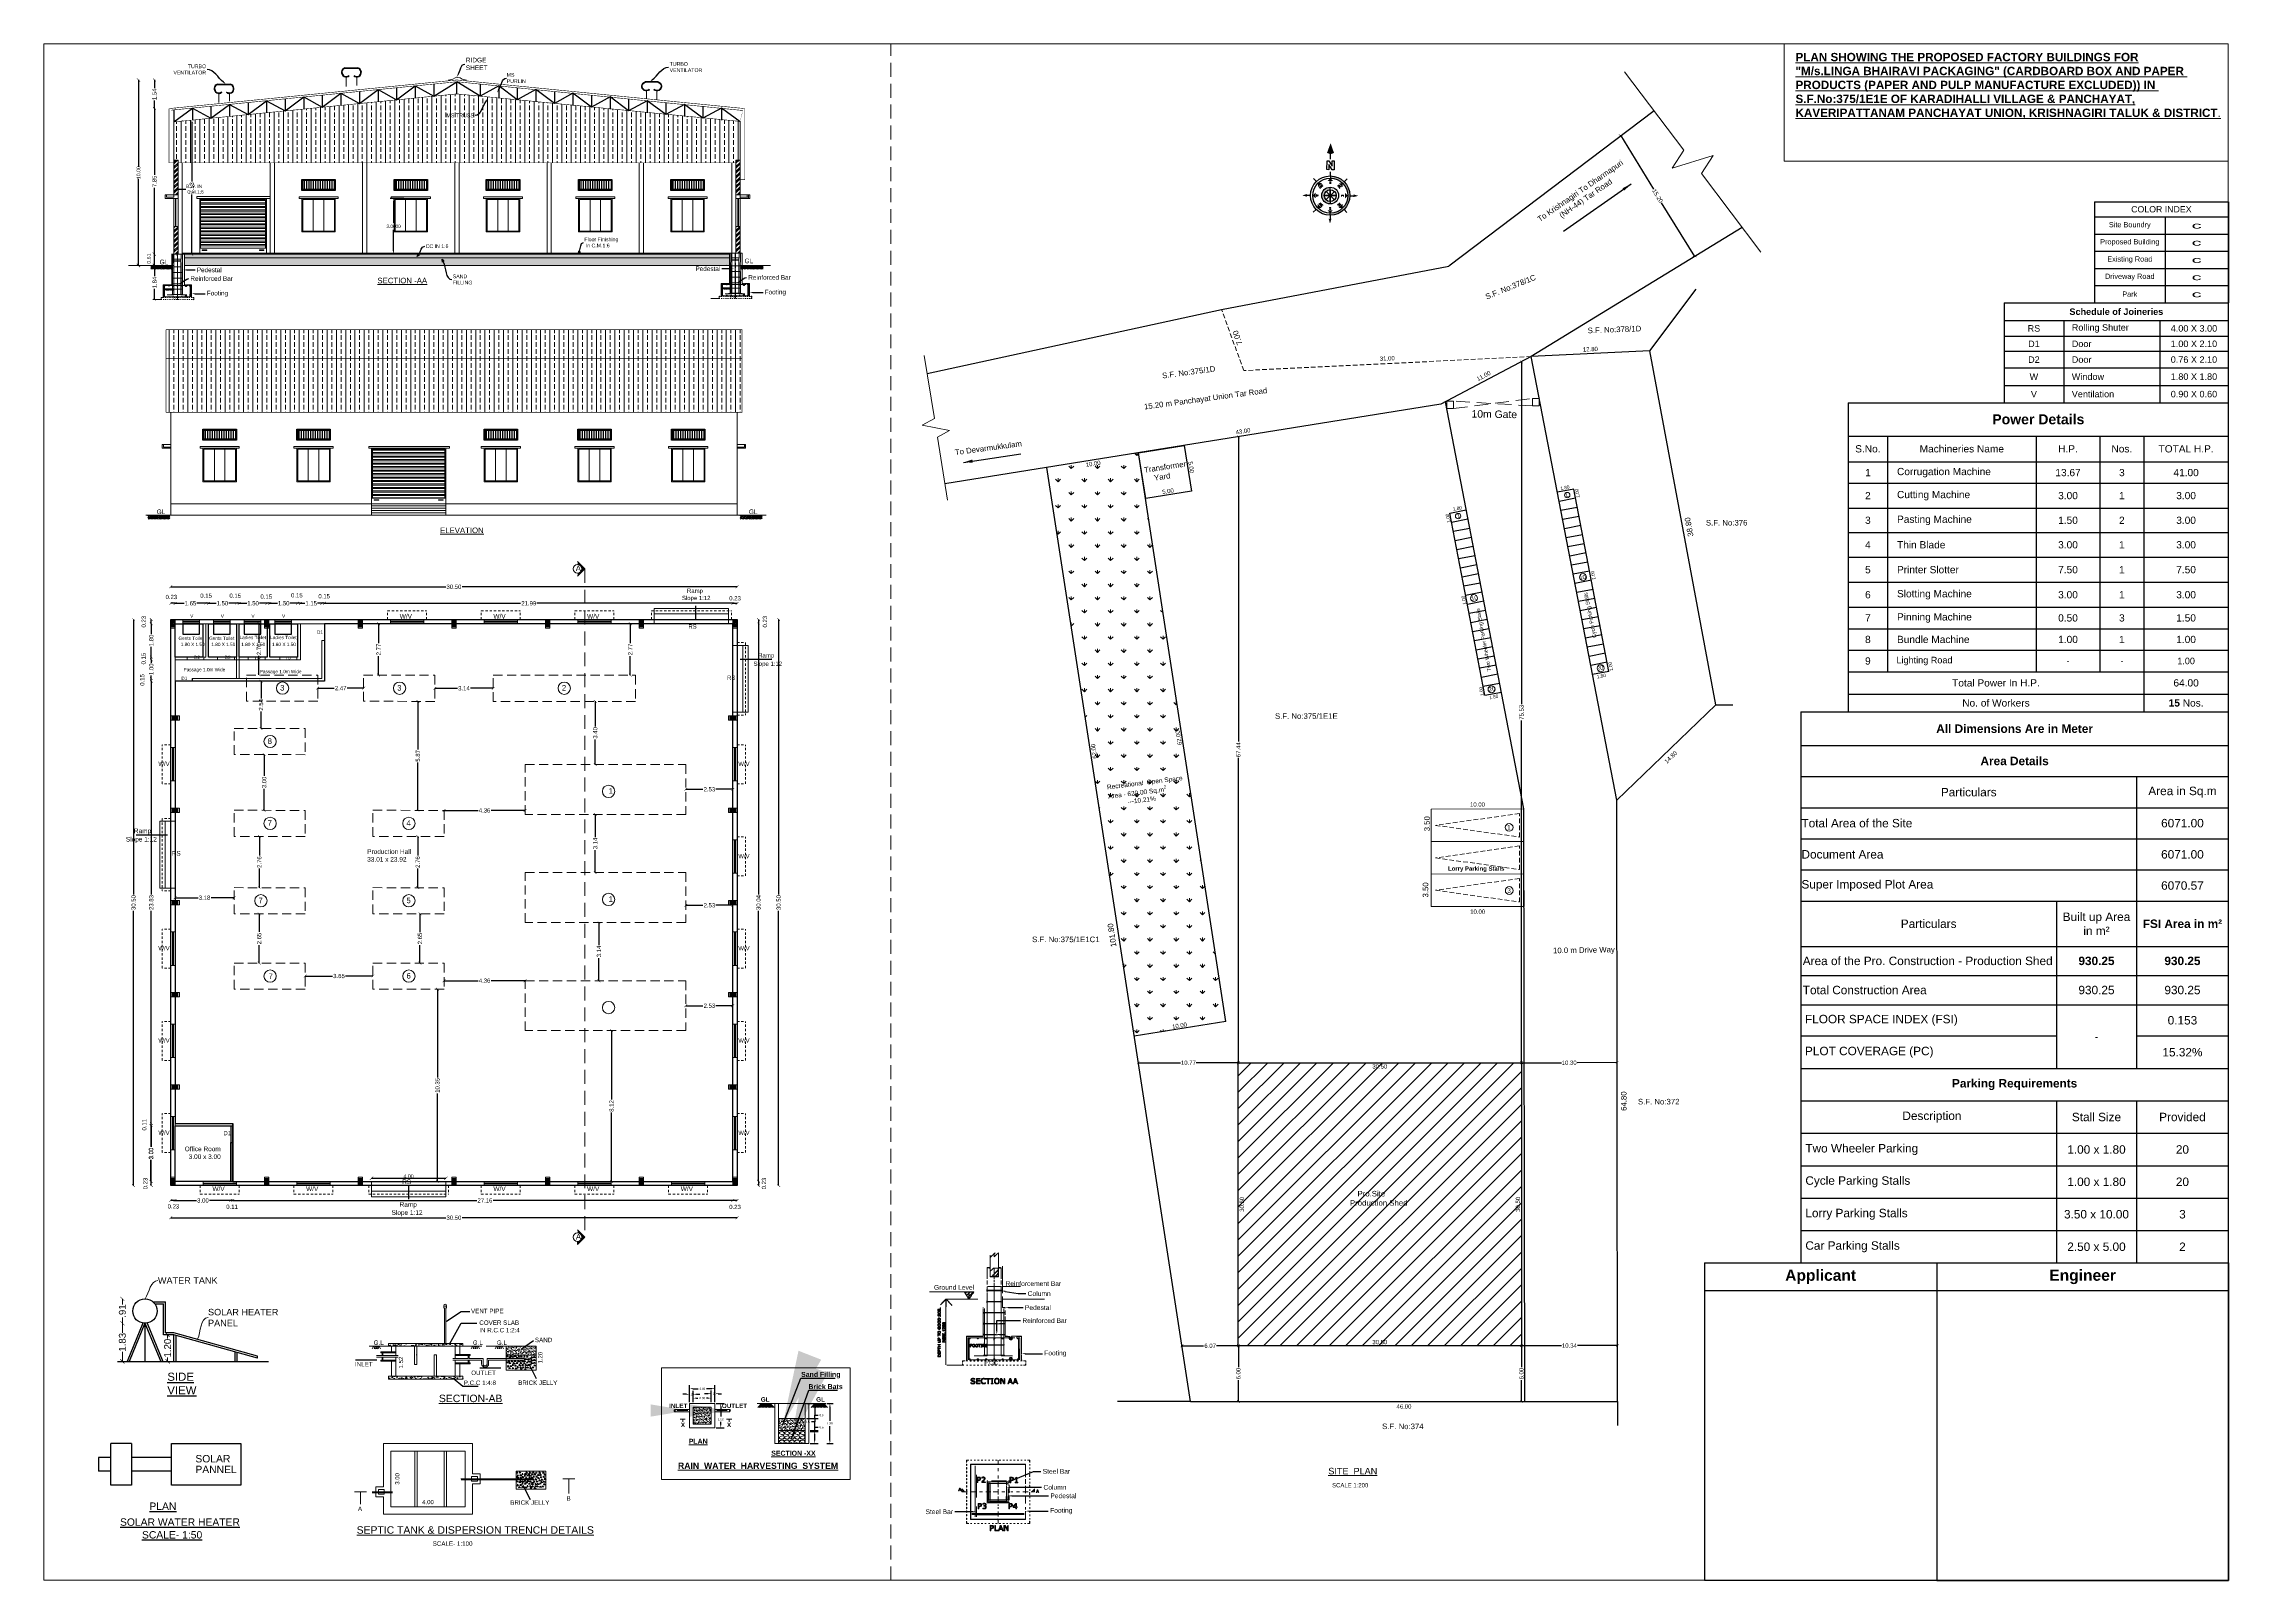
# Model space of a CAD drawing. Header units: metres. Extents: x 1521 to 1862, y -130 to 121.
# Drawn here: x 1520.5 to 1638.2, y -71.3 to 11.5 of the extents above; entities that cross this region are included whole.
import ezdxf
from ezdxf import colors
from ezdxf.entities.mleader import LeaderData, LeaderLine
from ezdxf.enums import TextEntityAlignment as Align
from ezdxf.math import Vec2, Vec3

# ---------------------------------------------------------------- set-up
doc = ezdxf.new("R2010")
doc.units = ezdxf.units.M
doc.header["$MEASUREMENT"] = 0
doc.linetypes.add('CENTER2', pattern=[1.125, 0.75, -0.125, 0.125, -0.125])
doc.linetypes.add('DASHED2', pattern=[0.375, 0.25, -0.125])
doc.layers.get('DEFPOINTS').update_dxf_attribs({"lineweight": 9})
doc.layers.add('A-WALL', color=250, linetype='Continuous', lineweight=30)
doc.layers.add('BLK_1_FLR_0_BLT_UP_AREA', color=45, linetype='Continuous', plot=False)
for name, color, linetype in [('BLK_1_FLR_0_EXIT_WIDTH_DOOR', 2, 'Continuous'), ('BLK_1_FLR_0_REGULAR_ROOM', 4, 'Continuous'), ('BLK_1_FLR_0_REGULAR_ROOM_1', 4, 'Continuous'), ('BLK_1_FLR_0_WATER_CLOSET', 3, 'Continuous'), ('BLK_1_HT_OF_BLDG', 5, 'Continuous'), ('BLK_1_PLINTH_HEIGHT', 7, 'Continuous'), ('center', 252, 'CENTER2'), ('Steel', 1, 'Continuous'), ('TAG', 8, 'Continuous'), ('TOILET_VENTILATION', 6, 'Continuous'), ('WALL', 251, 'Continuous'), ('WIN', 252, 'Continuous'), ('WORKSHOP_AREA', 4, 'Continuous')]:
    doc.layers.add(name, color=color, linetype=linetype)
doc.styles.add('1', font='arial.ttf', dxfattribs={"height": 0.5})
doc.styles.add('2', font='arial.ttf', dxfattribs={"height": 0.23})
doc.styles.add('ari', font='arialbd.ttf')
doc.styles.add('ARIAL', font='swissc.ttf', dxfattribs={"height": 0.8})
doc.styles.add('Arial_1', font='arial.ttf', dxfattribs={"height": 2950.598802})
doc.styles.add('C', font='swissc.ttf')
doc.styles.add('MT', font='swissc.ttf', dxfattribs={"height": 0.3})
doc.styles.add('RomanS', font='romans.shx')
doc.styles.add('site master', font='swissc.ttf', dxfattribs={"height": 0.8})
doc.styles.add('Site-100', font='arialbd.ttf', dxfattribs={"height": 1.5})
doc.styles.get("Standard").update_dxf_attribs({"font": 'arial.ttf'})
doc.styles.add('TILE', font='swissc.ttf', dxfattribs={"height": 35})
doc.dimstyles.new('1', dxfattribs={"dimscale": 0, "dimtxt": 0.23, "dimasz": 0.18, "dimexe": 3, "dimexo": 0, "dimgap": 0.01, "dimtad": 1, "dimzin": 1, "dimdsep": 46, "dimtxsty": '1', "dimblk": 'ARCHTICK', "dimcen": 0.01, "dimse1": 1, "dimse2": 1, "dimclrd": 256, "dimclre": 256, "dimclrt": 256, "dimadec": 0, "dimazin": 0, "dimtfac": 1, "dimtmove": 2, "dimatfit": 3, "dimfxl": 0, "dimtolj": 1, "dimtzin": 0, "dimarcsym": 0})
doc.dimstyles.new('1 site plan', dxfattribs={"dimscale": 0, "dimtxt": 0.5, "dimasz": 0.18, "dimexe": 3, "dimexo": 0, "dimgap": 0.01, "dimtad": 0, "dimzin": 4, "dimdsep": 46, "dimtxsty": '1', "dimblk": 'ARCHTICK', "dimcen": 0.01, "dimse1": 1, "dimse2": 1, "dimsd1": 1, "dimsd2": 1, "dimclrd": 256, "dimclre": 256, "dimclrt": 254, "dimadec": 3, "dimazin": 0, "dimtfac": 1, "dimtmove": 2, "dimatfit": 3, "dimfxl": 0, "dimtolj": 1, "dimtzin": 0, "dimarcsym": 0})
doc.dimstyles.new('100', dxfattribs={"dimtxt": 0.23, "dimasz": 0.15, "dimexe": 3, "dimexo": 0, "dimgap": 0.05, "dimtad": 0, "dimzin": 1, "dimdsep": 46, "dimtxsty": '2', "dimblk1": 'ARCHTICK', "dimblk2": 'ARCHTICK', "dimsah": 1, "dimcen": 0.1, "dimse1": 1, "dimse2": 1, "dimclrd": 251, "dimclre": 256, "dimclrt": 256, "dimadec": 0, "dimazin": 1, "dimtfac": 1, "dimtmove": 2, "dimatfit": 0, "dimfxl": 0, "dimtolj": 2, "dimtzin": 0, "dimarcsym": 0})
doc.dimstyles.new('200', dxfattribs={"dimtxt": 0.3, "dimasz": 0.15, "dimexe": 3, "dimexo": 0, "dimgap": 0.05, "dimtad": 0, "dimlfac": 2, "dimzin": 4, "dimdsep": 46, "dimtxsty": '2', "dimblk1": 'ARCHTICK', "dimblk2": 'ARCHTICK', "dimsah": 1, "dimcen": 0.1, "dimse1": 1, "dimse2": 1, "dimsd1": 1, "dimsd2": 1, "dimclrd": 256, "dimclre": 256, "dimclrt": 256, "dimadec": 0, "dimazin": 1, "dimtfac": 1, "dimtmove": 2, "dimatfit": 0, "dimfxl": 0, "dimtolj": 2, "dimtzin": 0, "dimarcsym": 0})
doc.dimstyles.new('Civil', dxfattribs={"dimtxt": 0.2, "dimasz": 0.15, "dimexe": 0.1, "dimexo": 0.1, "dimgap": 0.0625, "dimtad": 0, "dimzin": 0, "dimdsep": 46, "dimtxsty": 'Standard', "dimblk": 'OBLIQUE', "dimcen": 0, "dimclrd": 253, "dimclrt": 4, "dimadec": 0, "dimazin": 3, "dimtfac": 1, "dimtofl": 0, "dimtmove": 0, "dimatfit": 3, "dimfxl": 0, "dimfrac": 2, "dimtolj": 1, "dimtzin": 0, "dimarcsym": 0})
doc.dimstyles.get("Standard").update_dxf_attribs({"dimtxt": 0.18, "dimasz": 0.18, "dimexe": 0.18, "dimexo": 0.0625, "dimgap": 0.09, "dimtad": 0, "dimtih": 1, "dimtoh": 1, "dimdec": 4, "dimzin": 0, "dimdsep": 46, "dimtxsty": 'Standard', "dimcen": 0.09, "dimadec": 0, "dimazin": 0, "dimtfac": 1, "dimtdec": 4, "dimtofl": 0, "dimtmove": 0, "dimatfit": 3, "dimfxl": 0, "dimtolj": 1, "dimtzin": 0, "dimarcsym": 0})
pattern_1 = [(50, (1495.82965, -90.51093), (0.3404529, -0.0297858), [0.0355992, -0.3915912]), (355, (1495.82965, -90.51093), (-0.0658591, 0.3570322), [0.0284794, -0.313273]), (100.451, (1495.85802, -90.5134), (0.274595, 0.3272448), [0.0302546, -0.3328011]), (46.1842, (1495.82965, -90.416), (0.506572, -0.0785655), [0.053399, -0.5873868]), (96.6356, (1495.87187, -90.42255), (0.443643, 0.46237), [0.045382, -0.4992017]), (351.184, (1495.82965, -90.416), (0.4436438, 0.4623693), [0.042719, -0.4699094]), (21, (1495.87712, -90.43974), (0.2833264, -0.191106), [0.0355992, -0.3915912]), (326, (1495.87712, -90.43974), (0.115491, 0.3441965), [0.0284794, -0.313273]), (71.4514, (1495.90073, -90.45566), (0.3988166, 0.1530912), [0.0302546, -0.3328011]), (37.5, (1495.82965, -90.51093), (0.00577175, 0.15801006), [0, -0.3094757, 0, -0.3180195, 0, -0.3144596]), (7.5, (1495.82965, -90.51093), (0.12486753, 0.18720987), [0, -0.1813186, 0, -0.30235585, 0, -0.11985063]), (327.5, (1495.7238, -90.51093), (0.25338144, -0.01070544), [0, -0.118664, 0, -0.37023166, 0, -0.4912689]), (317.5, (1495.67634, -90.51093), (0.2768126, 0.0475151), [0, -0.1542632, 0, -0.2458718, 0, -0.3488721])]
pattern_2 = [(45, (943.36463, -1818.71925), (-0.132582521, 0.132582521), []), (45, (943.45302, -1818.71925), (-0.132582521, 0.132582521), [])]
pattern_3 = [(45, (949.48463, -1818.71925), (-0.132582521, 0.132582521), []), (45, (949.57302, -1818.71925), (-0.132582521, 0.132582521), [])]

# ---------------------------------------------------------------- blocks, each defined once
blk = doc.blocks.new('*T16')
at = {"layer": 'A-WALL', "color": 0, "lineweight": 30}
for p, q in [((0, 0), (12.51, 0)), ((0, 0), (0, -17.09)), ((12.51, 0), (12.51, -17.09)), ((0, -17.09), (12.51, -17.09))]:
    blk.add_line(p, q, dxfattribs=at)
at = {"layer": 'A-WALL', "color": 0}
blk.add_line((0, -1.49), (12.51, -1.49), dxfattribs=at)
at = {"layer": 'A-WALL', "color": 0, "lineweight": 5, "insert": (6.25, -0.75), "char_height": 0.6, "width": 12.1913, "attachment_point": 5}
blk.add_mtext('{\\fArial|b1|i0|c0|p34;Applicant}', dxfattribs=at)
blk = doc.blocks.new('*T17')
at = {"layer": 'A-WALL', "color": 0, "lineweight": 30}
for p, q in [((0, 0), (15.7, 0)), ((0, 0), (0, -17.1)), ((15.7, 0), (15.7, -17.1)), ((0, -17.1), (15.7, -17.1))]:
    blk.add_line(p, q, dxfattribs=at)
at = {"layer": 'A-WALL', "color": 0}
blk.add_line((0, -1.49), (15.7, -1.49), dxfattribs=at)
at = {"layer": 'A-WALL', "color": 0, "lineweight": 5, "insert": (7.85, -0.75), "char_height": 0.6, "width": 15.3806, "attachment_point": 5}
blk.add_mtext('{\\fArial|b1|i0|c0|p34;Engineer}', dxfattribs=at)
blk = doc.blocks.new('*T18')
at = {"layer": 'WALL', "color": 0, "lineweight": 30}
for q in [(23.03, 0), (0, -29.69)]:
    blk.add_line((0, 0), q, dxfattribs=at)
at = {"layer": 'WALL', "color": 0, "linetype": 'ByBlock', "lineweight": -2}
for p, q in [((23.03, 0), (23.03, -29.69)), ((0, -1.81), (23.03, -1.81)), ((0, -3.49), (23.03, -3.49)), ((18.09, -3.49), (18.09, -19.21)), ((0, -5.17), (23.03, -5.17)), ((0, -6.84), (23.03, -6.84)), ((0, -8.52), (23.03, -8.52)), ((0, -10.2), (23.03, -10.2)), ((13.78, -10.2), (13.78, -19.21)), ((0, -12.64), (23.03, -12.64)), ((0, -14.2), (23.03, -14.2)), ((0, -15.79), (23.03, -15.79)), ((0, -17.46), (13.78, -17.46)), ((18.09, -17.46), (23.03, -17.46)), ((0, -19.21), (23.03, -19.21)), ((0, -20.96), (23.03, -20.96)), ((13.78, -20.96), (13.78, -29.69)), ((18.09, -20.96), (18.09, -29.69)), ((0, -22.7), (23.03, -22.7)), ((0, -24.45), (23.03, -24.45)), ((0, -26.2), (23.03, -26.2)), ((0, -27.95), (23.03, -27.95)), ((0, -29.69), (23.03, -29.69))]:
    blk.add_line(p, q, dxfattribs=at)
at = {"layer": 'WALL', "color": 0, "char_height": 0.455}
for s, insert, width, attachment_point, style in [('{\\fArial|b1|i0|c0|p34;All Dimensions Are in Meter}', (11.52, -0.91), 22.9529, 5, 'ARIAL'), ('{\\fArial|b1|i0|c0|p34;Area Details}', (11.52, -2.65), 22.9529, 5, 'ARIAL'), ('{\\fArial|b0|i0|c0|p34;Particulars }', (9.05, -4.33), 18.0158, 5, 'ARIAL'), ('{\\fArial|b0|i0|c0|p34;Area in Sq.m}', (20.56, -4.33), 4.8592, 5, 'ARIAL'), ('\\A1;{\\fArial|b0|i0|c0|p34;Total Area of the Site }', (0.04, -6), 18.0158, 4, 'ARIAL'), ('{\\fArial|b0|i0|c0|p34;6071.00}', (20.56, -6), 4.8592, 5, 'ARIAL'), ('\\A1;{\\fArial|b0|i0|c0|p34;Document Area }', (0.04, -7.68), 18.0158, 4, 'ARIAL'), ('{\\fArial|b0|i0|c0|p34;6071.00}', (20.56, -7.68), 4.8592, 5, 'ARIAL'), ('\\A1;{\\fArial|b0|i0|c0|p34;Super Imposed Plot Area}', (0.04, -9.36), 18.0158, 4, 'ARIAL'), ('{\\fArial|b0|i0|c0|p34;6070.57}', (20.56, -9.36), 4.8592, 5, 'ARIAL'), ('{\\fArial|b0|i0|c0|p34;Particulars }', (6.89, -11.42), 13.5711, 5, 'ari'), ('{\\fArial|b0|i0|c0|p34;Built up Area in m²}', (15.93, -11.42), 4.0117, 5, 'ari'), ('FSI Area in m²', (20.56, -11.42), 4.6306, 5, 'ari'), ('{\\fArial|b0|i0|c0|p34;Area of the Pro. Construction - \\C256;Production Shed }', (0.11, -13.42), 13.5574, 4, 'ari'), ('{\\C256;930.25', (15.93, -13.42), 3.9912, 5, 'ari'), ('{\\C256;930.25', (20.56, -13.42), 4.61, 5, 'ari'), ('{\\fArial|b0|i0|c0|p34;\\C1;Total Construction Area}', (0.11, -14.99), 13.5574, 4, 'ari'), ('{\\fArial|b0|i0|c0|p34;\\C1;930.25}', (15.93, -14.99), 3.9912, 5, 'ari'), ('{\\fArial|b0|i0|c0|p34;\\C1;930.25}', (20.56, -14.99), 4.61, 5, 'ari'), ('\\A1;{\\fArial|b0|i0|c0|p34;FLOOR SPACE INDEX (FSI) }', (0.23, -16.62), 13.3213, 4, 'ARIAL'), ('{\\fArial|b0|i0|c0|p34;0.153}', (20.56, -16.62), 4.256, 5, 'ARIAL'), ('-', (15.93, -17.5), 3.6371, 5, 'ARIAL'), ('\\A1;{\\fArial|b0|i0|c0|p34;PLOT COVERAGE (PC) }', (0.23, -18.34), 13.3213, 4, 'ARIAL'), ('{\\fArial|b0|i0|c0|p34;15.32%}', (20.56, -18.34), 4.256, 5, 'ARIAL'), ('{\\fArial|b1|i0|c0|p34;Parking Requirements}', (11.52, -20.08), 22.5377, 5, 'ARIAL'), ('{\\fArial|b0|i0|c0|p34;  Description}', (6.89, -21.83), 13.381, 5, 'ARIAL'), ('{\\fArial|b0|i0|c0|p34;Stall Size}', (15.93, -21.83), 3.7733, 5, 'ARIAL'), ('{\\fArial|b0|i0|c0|p34;Provided}', (20.56, -21.83), 4.3922, 5, 'ARIAL'), ('{\\fArial|b0|i0|c0|p34;Two Wheeler Parking }', (0.25, -23.58), 13.2824, 4, 'ARIAL'), ('{\\fArial|b0|i0|c0|p34;1.00 x 1.80}', (15.93, -23.58), 3.9368, 5, 'ARIAL'), ('{\\fArial|b0|i0|c0|p34;20}', (20.56, -23.58), 4.256, 5, 'ARIAL'), ('{\\fArial|b0|i0|c0|p34;Cycle Parking Stalls}', (0.25, -25.32), 13.2824, 4, 'ARIAL'), ('{\\fArial|b0|i0|c0|p34;1.00 x 1.80}', (15.93, -25.32), 3.9368, 5, 'ARIAL'), ('{\\fArial|b0|i0|c0|p34;20}', (20.56, -25.32), 4.256, 5, 'ARIAL'), ('{\\fArial|b0|i0|c0|p34;Lorry Parking Stalls }', (0.25, -27.07), 13.2824, 4, 'ARIAL'), ('{\\fArial|b0|i0|c0|p34;3.50 x 10.00}', (15.93, -27.07), 3.9368, 5, 'ARIAL'), ('{\\fArial|b0|i0|c0|p34;3}', (20.56, -27.07), 4.256, 5, 'ARIAL'), ('{\\fArial|b0|i0|c0|p34;Car Parking Stalls }', (0.25, -28.82), 13.2824, 4, 'ARIAL'), ('{\\fArial|b0|i0|c0|p34;2.50 x 5.00}', (15.93, -28.82), 3.9368, 5, 'ARIAL'), ('{\\fArial|b0|i0|c0|p34;2}', (20.56, -28.82), 4.256, 5, 'ARIAL')]:
    blk.add_mtext(s, dxfattribs=dict(at, insert=insert, width=width, attachment_point=attachment_point, style=style))
blk = doc.blocks.new('*T19')
at = {"layer": 'A-WALL', "color": 0, "lineweight": 30}
for p, q in [((0, 0), (20.47, 0)), ((0, 0), (0, -1.79)), ((20.47, 0), (20.47, -1.79)), ((0, -1.79), (0, -16.65)), ((20.47, -1.79), (20.47, -16.65)), ((0, -15.69), (15.93, -15.69)), ((0, -16.65), (15.93, -16.65))]:
    blk.add_line(p, q, dxfattribs=at)
at = {"layer": 'A-WALL', "color": 0, "linetype": 'ByBlock', "lineweight": -2}
for p, q in [((0, -1.79), (20.47, -1.79)), ((2.12, -1.79), (2.12, -14.49)), ((10.12, -1.79), (10.12, -14.49)), ((13.55, -1.79), (13.55, -14.49)), ((15.93, -1.79), (15.93, -16.65)), ((0, -3.18), (20.47, -3.18)), ((0, -4.33), (20.47, -4.33)), ((0, -5.67), (20.47, -5.67)), ((0, -6.98), (20.47, -6.98)), ((0, -8.32), (20.47, -8.32)), ((0, -9.66), (20.47, -9.66)), ((0, -11.01), (20.47, -11.01)), ((0, -12.17), (20.47, -12.17)), ((0, -13.33), (20.47, -13.33)), ((0, -14.49), (20.47, -14.49)), ((15.93, -15.69), (20.47, -15.69)), ((15.93, -16.65), (20.47, -16.65))]:
    blk.add_line(p, q, dxfattribs=at)
at = {"layer": 'A-WALL', "color": 0, "lineweight": 5}
for s, insert, char_height, width, attachment_point, style in [('{\\fArial|b1|i0|c0|p34;\\H1.66667x;Power Details}', (10.24, -0.89), 0.325, 20.4637, 5, 'C'), ('Lighting Road', (2.6, -13.91), 0.35, 7.0364, 4, 'Arial_1'), ('1.00', (18.2, -13.91), 0.35, 3.9693, 5, 'Arial_1')]:
    blk.add_mtext(s, dxfattribs=dict(at, insert=insert, char_height=char_height, width=width, attachment_point=attachment_point, style=style))
for s, insert, char_height, width, attachment_point in [('S.No.', (1.06, -2.48), 0.39, 1.9767, 5), ('Machineries Name', (6.12, -2.48), 0.39, 7.8507, 5), ('H.P.', (11.84, -2.48), 0.39, 3.2856, 5), ('Nos.', (14.74, -2.48), 0.39, 2.2274, 5), ('TOTAL H.P.', (18.2, -2.48), 0.39, 4.3992, 5), ('Corrugation Machine', (2.63, -3.76), 0.39, 6.9781, 4), ('1', (1.06, -3.76), 0.39, 1.9767, 5), ('13.67', (11.84, -3.76), 0.39, 2.8208, 5), ('3', (14.74, -3.76), 0.39, 2.2274, 5), ('41.00', (18.2, -3.76), 0.39, 3.9344, 5), ('2', (1.06, -5), 0.39, 1.9767, 5), ('Cutting Machine', (2.63, -5), 0.39, 6.9781, 4), ('3.00', (11.84, -5), 0.39, 2.8208, 5), ('1', (14.74, -5), 0.39, 2.2274, 5), ('3.00', (18.2, -5), 0.39, 3.9344, 5), ('3', (1.06, -6.33), 0.39, 1.9767, 5), ('Pasting Machine', (2.63, -6.33), 0.39, 6.9781, 4), ('1.50', (11.84, -6.33), 0.39, 2.8208, 5), ('2', (14.74, -6.33), 0.39, 2.2274, 5), ('3.00', (18.2, -6.33), 0.39, 3.9344, 5), ('4', (1.06, -7.65), 0.39, 1.9767, 5), ('Thin Blade', (2.63, -7.65), 0.39, 6.9781, 4), ('3.00', (11.84, -7.65), 0.39, 2.8208, 5), ('1', (14.74, -7.65), 0.39, 2.2274, 5), ('3.00', (18.2, -7.65), 0.39, 3.9344, 5), ('5', (1.06, -8.99), 0.39, 1.9767, 5), ('Printer Slotter', (2.63, -8.99), 0.39, 6.9781, 4), ('7.50', (11.84, -8.99), 0.39, 2.8208, 5), ('1', (14.74, -8.99), 0.39, 2.2274, 5), ('7.50', (18.2, -8.99), 0.39, 3.9344, 5), ('6', (1.06, -10.34), 0.39, 1.9767, 5), ('Slotting Machine', (2.63, -10.34), 0.39, 6.9781, 4), ('3.00', (11.84, -10.34), 0.39, 2.8208, 5), ('1', (14.74, -10.34), 0.39, 2.2274, 5), ('3.00', (18.2, -10.34), 0.39, 3.9344, 5), ('7', (1.06, -11.59), 0.39, 1.9767, 5), ('Pinning Machine', (2.63, -11.59), 0.39, 6.9781, 4), ('0.50', (11.84, -11.59), 0.39, 2.8208, 5), ('3', (14.74, -11.59), 0.39, 2.2274, 5), ('1.50', (18.2, -11.59), 0.39, 3.9344, 5), ('8', (1.06, -12.75), 0.39, 1.9767, 5), ('Bundle Machine', (2.63, -12.75), 0.39, 6.9781, 4), ('1.00', (11.84, -12.75), 0.39, 2.8208, 5), ('1', (14.74, -12.75), 0.39, 2.2274, 5), ('1.00', (18.2, -12.75), 0.39, 3.9344, 5), ('9', (1.06, -13.91), 0.39, 1.9767, 5), ('-', (11.84, -13.91), 0.323, 2.8557, 5), ('-', (14.74, -13.91), 0.323, 1.7976, 5), ('Total Power In H.P.', (7.96, -15.09), 0.39, 15.7807, 5), ('64.00', (18.2, -15.09), 0.39, 3.9344, 5), ('No. of Workers', (7.96, -16.17), 0.39, 15.7807, 5), ('{\\fArial|b1|i0|c0|p34;15} Nos.', (18.2, -16.17), 0.39, 3.9344, 5)]:
    blk.add_mtext(s, dxfattribs=dict(at, insert=insert, char_height=char_height, width=width, attachment_point=attachment_point))
blk = doc.blocks.new('*T20')
at = {"layer": 'A-WALL', "color": 0, "lineweight": 30}
for p, q in [((0, 0), (12.07, 0)), ((0, 0), (0, -5.39)), ((12.07, 0), (12.07, -5.39))]:
    blk.add_line(p, q, dxfattribs=at)
at = {"layer": 'A-WALL', "color": 0, "lineweight": -2}
for p, q in [((0, -0.96), (12.07, -0.96)), ((3.21, -0.96), (3.21, -5.39)), ((8.38, -0.96), (8.38, -5.39)), ((0, -1.8), (12.07, -1.8)), ((0, -2.61), (12.07, -2.61)), ((0, -3.5), (12.07, -3.5)), ((0, -4.45), (12.07, -4.45)), ((0, -5.39), (12.07, -5.39))]:
    blk.add_line(p, q, dxfattribs=at)
at = {"layer": 'A-WALL', "color": 0, "lineweight": 5, "insert": (6.04, -0.48), "char_height": 0.35, "width": 12.0607, "attachment_point": 5, "style": 'C'}
blk.add_mtext('{\\fArial|b1|i0|c0|p34;Schedule of Joineries}', dxfattribs=at)
at = {"layer": 'A-WALL', "color": 0, "lineweight": 5, "char_height": 0.35}
for s, insert, width, attachment_point in [('Rolling Shuter', (3.64, -1.38), 4.3055, 4), ('RS', (1.6, -1.38), 3.1959, 5), ('D1', (1.6, -2.21), 3.1959, 5), ('Door', (3.64, -2.21), 4.3055, 4), ('4.00 X 3.00', (10.22, -1.38), 3.6855, 5), ('1.00 X 2.10', (10.22, -2.21), 3.6855, 5), ('D2', (1.6, -3.06), 3.1959, 5), ('Door', (3.64, -3.06), 4.3055, 4), ('0.76 X 2.10', (10.22, -3.06), 3.6855, 5), ('W', (1.6, -3.98), 3.1959, 5), ('Window', (3.64, -3.98), 4.3055, 4), ('1.80 X 1.80', (10.22, -3.98), 3.6855, 5), ('V', (1.6, -4.92), 3.197, 5), ('Ventilation', (3.64, -4.92), 4.3055, 4), ('0.90 X 0.60', (10.22, -4.92), 3.6865, 5)]:
    blk.add_mtext(s, dxfattribs=dict(at, insert=insert, width=width, attachment_point=attachment_point))
blk = doc.blocks.new('*D64')
at = {"layer": 'DEFPOINTS', "color": 0}
for p in [(1582.28, -61.69), (1605.28, -61.69), (1605.28, -61.96)]:
    blk.add_point(p, dxfattribs=at)
at = {"layer": 'WIN', "insert": (1593.78, -61.96), "char_height": 0.23, "attachment_point": 5, "style": '2'}
blk.add_mtext('\\A2;46.00', dxfattribs=at)
blk = doc.blocks.new('_ARCHTICK')
at = {"color": 0, "linetype": 'ByBlock', "const_width": 0.15}
blk.add_lwpolyline([(-0.5, -0.5), (0.5, 0.5)], dxfattribs=at)
blk = doc.blocks.new('*D65')
at = {"layer": 'DEFPOINTS', "color": 0}
for p in [(1600.63, -5.4), (1607.01, -4.84), (1607.03, -5.09)]:
    blk.add_point(p, dxfattribs=at)
at = {"layer": 'WIN', "insert": (1603.82, -5), "char_height": 0.23, "attachment_point": 5, "rotation": 2.7805, "style": '2'}
blk.add_mtext('\\A2;12.80', dxfattribs=at)
blk = doc.blocks.new('*D66')
at = {"layer": 'DEFPOINTS', "color": 0}
for p in [(1610.57, -24.16), (1610.82, -24.41), (1605.24, -29.29)]:
    blk.add_point(p, dxfattribs=at)
at = {"layer": 'WIN', "insert": (1608.15, -26.98), "char_height": 0.23, "attachment_point": 5, "rotation": 43.8766, "style": '2'}
blk.add_mtext('\\A2;14.80', dxfattribs=at)
blk = doc.blocks.new('*D67')
at = {"layer": 'DEFPOINTS', "color": 0}
for p in [(1600.51, -5.16), (1600.63, -5.4), (1595.77, -7.96)]:
    blk.add_point(p, dxfattribs=at)
at = {"layer": 'WIN', "insert": (1598.07, -6.44), "char_height": 0.23, "attachment_point": 5, "rotation": 27.8021, "style": '2'}
blk.add_mtext('\\A2;11.00', dxfattribs=at)
blk = doc.blocks.new('*D68')
at = {"layer": 'DEFPOINTS', "color": 0}
for p in [(1595.73, -7.71), (1595.77, -7.96), (1574.54, -11.38)]:
    blk.add_point(p, dxfattribs=at)
at = {"layer": 'WIN', "insert": (1585.11, -9.42), "char_height": 0.23, "attachment_point": 5, "rotation": 9.1326, "style": '2'}
blk.add_mtext('\\A2;43.00', dxfattribs=at)
blk = doc.blocks.new('*D69')
at = {"layer": 'DEFPOINTS', "color": 0}
for p in [(1585.14, -5.88), (1600.63, -5.4), (1585.15, -6.15)]:
    blk.add_point(p, dxfattribs=at)
at = {"layer": 'WIN', "insert": (1592.88, -5.5), "char_height": 0.23, "attachment_point": 5, "rotation": 2.7805, "style": '2'}
blk.add_mtext('\\A2;31.00', dxfattribs=at)
blk = doc.blocks.new('*D70')
at = {"layer": 'DEFPOINTS', "color": 0}
for p in [(1605.44, 6.53), (1609.44, -0.01), (1609.44, -0.01)]:
    blk.add_point(p, dxfattribs=at)
at = {"layer": 'WIN', "lineweight": -2}
for p, q in [((1605.44, 6.53), (1607.22, 3.62)), ((1609.44, -0.01), (1607.66, 2.89))]:
    blk.add_line(p, q, dxfattribs=at)
at = {"layer": 'WIN', "lineweight": -2, "xscale": 0.15, "yscale": 0.15, "zscale": 0.15}
for p, rotation in [((1605.44, 6.53), 121.448749110838), ((1609.44, -0.01), 301.448749110838)]:
    blk.add_blockref('_ARCHTICK', p, dxfattribs=dict(at, rotation=rotation))
at = {"layer": 'WIN', "insert": (1607.44, 3.26), "char_height": 0.23, "attachment_point": 5, "rotation": 301.4487, "style": '2'}
blk.add_mtext('\\A2;15.20', dxfattribs=at)
blk = doc.blocks.new('*D75')
at = {"layer": 'DEFPOINTS', "color": 0}
for p in [(1595.25, -35.03), (1595.25, -35.3), (1600.25, -35.02)]:
    blk.add_point(p, dxfattribs=at)
at = {"layer": 'WIN', "insert": (1597.75, -35.3), "char_height": 0.23, "attachment_point": 5, "rotation": 0.0777, "style": '2'}
blk.add_mtext('\\A2;10.00', dxfattribs=at)
blk = doc.blocks.new('*D76')
at = {"layer": 'DEFPOINTS', "color": 0}
for p in [(1595.24, -29.53), (1595.24, -29.78), (1600.24, -29.77)]:
    blk.add_point(p, dxfattribs=at)
at = {"layer": 'WIN', "insert": (1597.74, -29.53), "char_height": 0.23, "attachment_point": 5, "rotation": 0.0777, "style": '2'}
blk.add_mtext('\\A2;10.00', dxfattribs=at)
blk = doc.blocks.new('Anno_North_J_Metric')
at = {"linetype": 'ByBlock', "lineweight": -2}
h = blk.add_hatch(color=0, dxfattribs=at)
h.paths.add_polyline_path([(-4.17, 0), (-4.68, 0, 1), (4.68, 0), (4.17, 0, -1)])
h.paths.add_polyline_path([(1.41, 0), (2, 0, 1), (-2, 0), (-1.41, 0, -1)])
at = {"color": 0, "linetype": 'ByBlock', "lineweight": -2}
for p, q in [((0, 4.68), (0, 5.67)), ((-4.68, 0), (-5.67, 0)), ((-4.68, 0), (-4.17, 0)), ((-3.31, 3.31), (-4.01, 4.01)), ((-1.41, 0), (-2, 0)), ((-1.41, 0), (1.41, 0)), ((1.41, 0), (-1.41, 0)), ((-1, 1), (1, -1)), ((-1, -1), (1, 1)), ((1, -1), (-1, 1)), ((1, 1), (-1, -1)), ((0, 1.41), (0, -1.41)), ((0, -1.41), (0, 1.41)), ((1.41, 0), (2, 0)), ((3.31, 3.31), (4.01, 4.01)), ((4.68, 0), (4.17, 0)), ((4.68, 0), (5.67, 0)), ((6.17, 0.4), (6.17, 0.82)), ((6.17, 0.82), (8.27, 0.82)), ((7.43, 0.4), (6.17, 0.4)), ((6.17, -0.44), (7.43, 0.4)), ((8.27, 0.4), (7.01, -0.44)), ((8.27, 0.82), (8.27, 0.4)), ((8.67, 0), (9.83, 0)), ((-3.31, -3.31), (-4.01, -4.01)), ((0, -4.68), (0, -5.67)), ((3.31, -3.31), (4.01, -4.01)), ((6.17, -0.86), (6.17, -0.44)), ((8.27, -0.86), (6.17, -0.86)), ((7.01, -0.44), (8.27, -0.44)), ((8.27, -0.44), (8.27, -0.86))]:
    blk.add_line(p, q, dxfattribs=at)
for radius in [4.68, 4.17, 2, 1.41]:
    blk.add_circle((0, 0), radius, dxfattribs=at)
for points in [[(-0.33, 5.5), (0, 5.67), (0, 6.67)], [(0, 6.67), (0.33, 5.5), (0, 5.67)], [(-6.67, 0), (-5.5, 0.33), (-5.67, 0)], [(-5.5, -0.33), (-5.67, 0), (-6.67, 0)], [(-4.17, 0), (-3.5, 0.67), (-3.5, -0.67)], [(-2.95, 2.95), (-2, 2.95), (-2.95, 2)], [(0, 4.17), (0.67, 3.5), (-0.67, 3.5)], [(2.95, 2.95), (2.95, 2), (2, 2.95)], [(4.17, 0), (3.5, -0.67), (3.5, 0.67)], [(12.5, 0), (10.17, 0.83), (9.83, 0)], [(9.83, 0), (10.17, -0.83), (12.5, 0)], [(-2.95, -2.95), (-2.95, -2), (-2, -2.95)], [(0, -4.17), (-0.67, -3.5), (0.67, -3.5)], [(2.95, -2.95), (2, -2.95), (2.95, -2)], [(0, -6.67), (-0.33, -5.5), (0, -5.67)], [(0.33, -5.5), (0, -5.67), (0, -6.67)]]:
    blk.add_solid(points, dxfattribs=at)
at = {"color": 0, "linetype": 'ByBlock', "lineweight": -2, "style": 'RomanS'}
for s, rotation, p in [('S', 270, (-3.33, 0)), ('SW', 45, (-2, 2)), ('NW', 315, (2, 2)), ('N', 270, (2.83, 0)), ('SE', 135, (-2, -2)), ('E', 180, (0, -2.67)), ('NE', 225, (2, -2))]:
    blk.add_text(s, height=0.5, rotation=rotation, dxfattribs=at).set_placement(p, align=Align.CENTER)
blk.add_text('W', height=0.5, dxfattribs=at).set_placement((0, 2.83), align=Align.CENTER)
blk = doc.blocks.new('*D58')
at = {"layer": 'DEFPOINTS', "color": 0}
for p in [(1596.22, -13.66), (1596.25, -13.83), (1597.13, -13.66)]:
    blk.add_point(p, dxfattribs=at)
at = {"layer": 'WIN', "insert": (1596.66, -13.58), "char_height": 0.23, "attachment_point": 5, "rotation": 10.9116, "style": '2'}
blk.add_mtext('\\A2;{\\H0.78261x;1.80}', dxfattribs=at)
blk = doc.blocks.new('*D59')
at = {"layer": 'DEFPOINTS', "color": 0}
for p in [(1599.03, -23.47), (1598.14, -23.65), (1598.18, -23.81)]:
    blk.add_point(p, dxfattribs=at)
at = {"layer": 'WIN', "insert": (1598.62, -23.73), "char_height": 0.23, "attachment_point": 5, "rotation": 10.9116, "style": '2'}
blk.add_mtext('\\A2;{\\H0.78261x;1.80}', dxfattribs=at)
blk = doc.blocks.new('*D62')
at = {"layer": 'DEFPOINTS', "color": 0}
for p in [(1581.94, -10.19), (1582.13, -10.16), (1582.34, -12.66)]:
    blk.add_point(p, dxfattribs=at)
at = {"layer": 'WIN', "insert": (1582.32, -11.36), "char_height": 0.23, "attachment_point": 5, "rotation": 279.1326, "style": '2'}
blk.add_mtext('\\A2;5.00', dxfattribs=at)
blk = doc.blocks.new('*D63')
at = {"layer": 'DEFPOINTS', "color": 0}
for p in [(1579.84, -12.85), (1582.34, -12.66), (1579.87, -13.05)]:
    blk.add_point(p, dxfattribs=at)
at = {"layer": 'WIN', "insert": (1581.07, -12.65), "char_height": 0.23, "attachment_point": 5, "rotation": 9.1326, "style": '2'}
blk.add_mtext('\\A2;5.00', dxfattribs=at)
blk = doc.blocks.new('*D51')
at = {"layer": 'DEFPOINTS', "color": 0}
for p in [(1579.23, -41.83), (1579.26, -42.02), (1584.19, -41.22)]:
    blk.add_point(p, dxfattribs=at)
at = {"layer": 'WIN', "insert": (1581.69, -41.44), "char_height": 0.23, "attachment_point": 5, "rotation": 9.1326, "style": '2'}
blk.add_mtext('\\A2;10.00', dxfattribs=at)
blk = doc.blocks.new('*D52')
at = {"layer": 'DEFPOINTS', "color": 0}
for p in [(1579.48, -10.58), (1574.54, -11.38), (1579.51, -10.77)]:
    blk.add_point(p, dxfattribs=at)
at = {"layer": 'WIN', "insert": (1577.04, -11.17), "char_height": 0.23, "attachment_point": 5, "rotation": 9.1326, "style": '2'}
blk.add_mtext('\\A2;10.00', dxfattribs=at)
blk = doc.blocks.new('A$C21E6566F')
at = {"layer": 'TAG', "ltscale": 0.05}
for p, q in [((0.94, 3.04), (0.94, 5.29)), ((2.06, 5.29), (0.94, 5.29)), ((2.06, 5.29), (2.06, 3.04)), ((0.94, 4.54), (0.28, 4.54)), ((0.28, 4.54), (0.28, 3.79)), ((0.94, 3.79), (0.28, 3.79)), ((4.23, 4.54), (2.06, 4.54)), ((4.23, 3.79), (2.06, 3.79)), ((2.06, 3.04), (0.94, 3.04))]:
    blk.add_line(p, q, dxfattribs=at)
blk.add_lwpolyline([(4.23, 5.29), (7.98, 5.29), (7.98, 3.04), (4.23, 3.04), (4.23, 5.29)], dxfattribs=at)
at = {"layer": 'TAG', "style": '2'}
for s, p in [('SOLAR ', (5.52, 4.27)), ('PANNEL ', (5.52, 3.69)), ('%%USOLAR WATER HEATER', (1.44, 0.84)), ('%%UPLAN', (3.03, 1.7)), ('%%USCALE- 1:50', (2.63, 0.15))]:
    blk.add_text(s, height=0.4, dxfattribs=at).set_placement(p)
blk = doc.blocks.new('*D5')
at = {"layer": 'DEFPOINTS', "color": 0}
for p in [(-22825.677, -11966.792), (-22824.855, -11966.792), (-22824.855, -11968.178)]:
    blk.add_point(p, dxfattribs=at)
at = {"layer": 'WALL', "lineweight": -2}
for p, q in [((-22825.677, -11966.792), (-22825.677, -11967.14)), ((-22825.677, -11968.178), (-22825.677, -11967.83))]:
    blk.add_line(p, q, dxfattribs=at)
at = {"layer": 'WALL', "lineweight": -2, "xscale": 0.15, "yscale": 0.15, "zscale": 0.15}
for p, rotation in [((-22825.677, -11966.792), 90), ((-22825.677, -11968.178), 270)]:
    blk.add_blockref('_ARCHTICK', p, dxfattribs=dict(at, rotation=rotation))
at = {"layer": 'WALL', "insert": (-22825.677, -11967.485), "char_height": 0.25, "attachment_point": 5, "rotation": 90, "style": '2'}
blk.add_mtext('\\A2;1.83', dxfattribs=at)
blk = doc.blocks.new('*D6')
at = {"layer": 'DEFPOINTS', "color": 0}
for p in [(-22825.677, -11965.905), (-22824.855, -11965.905), (-22824.855, -11966.792)]:
    blk.add_point(p, dxfattribs=at)
at = {"layer": 'WALL', "lineweight": -2}
for p, q in [((-22825.677, -11965.905), (-22825.677, -11966.109)), ((-22825.677, -11966.792), (-22825.677, -11966.588))]:
    blk.add_line(p, q, dxfattribs=at)
at = {"layer": 'WALL', "lineweight": -2, "xscale": 0.15, "yscale": 0.15, "zscale": 0.15}
for p, rotation in [((-22825.677, -11965.905), 90), ((-22825.677, -11966.792), 270)]:
    blk.add_blockref('_ARCHTICK', p, dxfattribs=dict(at, rotation=rotation))
at = {"layer": 'WALL', "insert": (-22825.677, -11966.349), "char_height": 0.25, "attachment_point": 5, "rotation": 90, "style": '2'}
blk.add_mtext('\\A2;.91', dxfattribs=at)
blk = doc.blocks.new('*D7')
at = {"layer": 'DEFPOINTS', "color": 0}
for p in [(-22823.802, -11967.217), (-22824.033, -11968.178), (-22823.802, -11968.178)]:
    blk.add_point(p, dxfattribs=at)
at = {"layer": 'WALL', "lineweight": -2}
for p, q in [((-22824.033, -11967.217), (-22824.033, -11967.353)), ((-22824.033, -11968.178), (-22824.033, -11968.042))]:
    blk.add_line(p, q, dxfattribs=at)
at = {"layer": 'WALL', "lineweight": -2, "xscale": 0.15, "yscale": 0.15, "zscale": 0.15}
for p, rotation in [((-22824.033, -11967.217), 90), ((-22824.033, -11968.178), 270)]:
    blk.add_blockref('_ARCHTICK', p, dxfattribs=dict(at, rotation=rotation))
at = {"layer": 'WALL', "insert": (-22824.033, -11967.697), "char_height": 0.25, "attachment_point": 5, "rotation": 90, "style": '2'}
blk.add_mtext('\\A2;1.20', dxfattribs=at)
blk = doc.blocks.new('_Oblique')
at = {"color": 0, "linetype": 'ByBlock', "lineweight": -2}
blk.add_line((-0.5, -0.5), (0.5, 0.5), dxfattribs=at)
blk = doc.blocks.new('*D49')
at = {"layer": 'DEFPOINTS', "color": 0}
for p in [(1539.48, -58.72), (1539.84, -58.72), (1539.48, -60.32)]:
    blk.add_point(p, dxfattribs=at)
at = {"layer": 'WIN', "insert": (1539.76, -59.59), "char_height": 0.23, "attachment_point": 5, "rotation": 90, "style": '2'}
blk.add_mtext('\\A2;1.52', dxfattribs=at)
blk = doc.blocks.new('*D50')
at = {"layer": 'DEFPOINTS', "color": 0}
for p in [(1547.03, -58.72), (1547.37, -58.72), (1547.03, -60)]:
    blk.add_point(p, dxfattribs=at)
at = {"layer": 'WIN', "insert": (1547.26, -59.33), "char_height": 0.23, "attachment_point": 5, "rotation": 90, "style": '2'}
blk.add_mtext('\\A2;1.20', dxfattribs=at)
blk = doc.blocks.new('*D53')
at = {"layer": 'DEFPOINTS', "color": 0}
for p in [(1539.21, -67.11), (1539.21, -67.36), (1543.21, -67.36)]:
    blk.add_point(p, dxfattribs=at)
at = {"layer": 'WIN', "insert": (1541.21, -67.11), "char_height": 0.23, "attachment_point": 5, "style": '2'}
blk.add_mtext('\\A2;4.00', dxfattribs=at)
blk = doc.blocks.new('*D54')
at = {"layer": 'DEFPOINTS', "color": 0}
for p in [(1539.21, -64.36), (1539.21, -67.36), (1539.56, -67.36)]:
    blk.add_point(p, dxfattribs=at)
at = {"layer": 'WIN', "insert": (1539.56, -65.86), "char_height": 0.23, "attachment_point": 5, "rotation": 90, "style": '2'}
blk.add_mtext('\\A2;3.00', dxfattribs=at)
blk = doc.blocks.new('*D14')
at = {"layer": 'A-WALL', "color": 0, "lineweight": -2, "ltscale": 5}
for p, q in [((1555.3, -61.24), (1555.3, -60.82)), ((1555.48, -61), (1555.76, -61)), ((1556.49, -61), (1556.22, -61)), ((1556.67, -61.24), (1556.67, -60.82))]:
    blk.add_line(p, q, dxfattribs=at)
at = {"layer": 'A-WALL', "color": 0, "ltscale": 5}
for points in [[(1555.48, -60.97), (1555.48, -61.03), (1555.3, -61)], [(1556.49, -60.97), (1556.49, -61.03), (1556.67, -61)]]:
    blk.add_solid(points, dxfattribs=at)
at = {"layer": 'DEFPOINTS', "color": 0, "ltscale": 5}
for p in [(1556.67, -61), (1555.3, -61.3), (1556.67, -61.3)]:
    blk.add_point(p, dxfattribs=at)
at = {"layer": 'A-WALL', "color": 0, "lineweight": 5, "ltscale": 5, "insert": (1555.99, -61), "char_height": 0.18, "attachment_point": 5}
blk.add_mtext('\\A1;{\\H0.625x;1.00}', dxfattribs=at)
blk = doc.blocks.new('*D55')
at = {"layer": 'A-WALL', "color": 0, "lineweight": -2, "ltscale": 5}
for p, q in [((1555.3, -61.73), (1555.3, -61.12)), ((1555.5, -61.73), (1555.5, -61.12)), ((1555.12, -61.3), (1554.94, -61.3)), ((1555.68, -61.3), (1555.86, -61.3))]:
    blk.add_line(p, q, dxfattribs=at)
at = {"layer": 'A-WALL', "color": 0, "ltscale": 5}
for points in [[(1555.12, -61.27), (1555.12, -61.33), (1555.3, -61.3)], [(1555.68, -61.27), (1555.68, -61.33), (1555.5, -61.3)]]:
    blk.add_solid(points, dxfattribs=at)
at = {"layer": 'DEFPOINTS', "color": 0, "ltscale": 5}
for p in [(1555.3, -61.79), (1555.5, -61.3), (1555.5, -61.79)]:
    blk.add_point(p, dxfattribs=at)
at = {"layer": 'A-WALL', "color": 0, "lineweight": 5, "ltscale": 5, "insert": (1555.4, -61.3), "char_height": 0.18, "attachment_point": 5}
blk.add_mtext('\\A1;{\\H0.625x;0.20}', dxfattribs=at)
blk = doc.blocks.new('*D15')
at = {"layer": 'A-WALL', "color": 0, "lineweight": -2, "ltscale": 5}
for p, q in [((1555.5, -61.45), (1555.5, -61.33)), ((1555.68, -61.51), (1555.75, -61.51)), ((1556.29, -61.51), (1556.22, -61.51)), ((1556.47, -61.45), (1556.47, -61.33))]:
    blk.add_line(p, q, dxfattribs=at)
at = {"layer": 'A-WALL', "color": 0, "ltscale": 5}
for points in [[(1555.68, -61.48), (1555.68, -61.54), (1555.5, -61.51)], [(1556.29, -61.48), (1556.29, -61.54), (1556.47, -61.51)]]:
    blk.add_solid(points, dxfattribs=at)
at = {"layer": 'DEFPOINTS', "color": 0, "ltscale": 5}
for p in [(1555.5, -61.51), (1556.47, -61.51), (1556.47, -61.51)]:
    blk.add_point(p, dxfattribs=at)
at = {"layer": 'A-WALL', "color": 0, "lineweight": 5, "ltscale": 5, "insert": (1555.99, -61.51), "char_height": 0.18, "attachment_point": 5}
blk.add_mtext('\\A1;{\\H0.625x;0.60}', dxfattribs=at)
blk = doc.blocks.new('*D56')
at = {"layer": 'A-WALL', "color": 0, "lineweight": -2, "ltscale": 5}
for p, q in [((1556.47, -61.73), (1556.47, -61.09)), ((1556.67, -61.73), (1556.67, -61.09)), ((1556.29, -61.27), (1556.11, -61.27)), ((1556.85, -61.27), (1557.03, -61.27))]:
    blk.add_line(p, q, dxfattribs=at)
at = {"layer": 'A-WALL', "color": 0, "ltscale": 5}
for points in [[(1556.29, -61.24), (1556.29, -61.3), (1556.47, -61.27)], [(1556.85, -61.24), (1556.85, -61.3), (1556.67, -61.27)]]:
    blk.add_solid(points, dxfattribs=at)
at = {"layer": 'DEFPOINTS', "color": 0, "ltscale": 5}
for p in [(1556.47, -61.79), (1556.67, -61.27), (1556.67, -61.79)]:
    blk.add_point(p, dxfattribs=at)
at = {"layer": 'A-WALL', "color": 0, "lineweight": 5, "ltscale": 5, "insert": (1556.57, -61.27), "char_height": 0.18, "attachment_point": 5}
blk.add_mtext('\\A1;{\\H0.625x;0.20}', dxfattribs=at)
blk = doc.blocks.new('*D57')
at = {"layer": 'A-WALL', "color": 0, "lineweight": -2, "ltscale": 5}
for p, q in [((1556.73, -61.79), (1557.16, -61.79)), ((1556.98, -61.97), (1556.98, -62.5)), ((1556.73, -63.11), (1557.16, -63.11)), ((1556.98, -62.93), (1556.98, -62.79))]:
    blk.add_line(p, q, dxfattribs=at)
at = {"layer": 'A-WALL', "color": 0, "ltscale": 5}
for points in [[(1556.95, -61.97), (1557.01, -61.97), (1556.98, -61.79)], [(1556.95, -62.93), (1557.01, -62.93), (1556.98, -63.11)]]:
    blk.add_solid(points, dxfattribs=at)
at = {"layer": 'DEFPOINTS', "color": 0, "ltscale": 5}
for p in [(1556.67, -61.79), (1556.67, -63.11), (1556.98, -63.11)]:
    blk.add_point(p, dxfattribs=at)
at = {"layer": 'A-WALL', "color": 0, "lineweight": 5, "ltscale": 5, "insert": (1556.98, -62.65), "char_height": 0.18, "attachment_point": 5}
blk.add_mtext('\\A1;{\\H0.625x;1.00}', dxfattribs=at)
blk = doc.blocks.new('*D46')
at = {"layer": 'A-WALL', "color": 0, "lineweight": -2, "ltscale": 5}
for p, q in [((1562.7, -61.79), (1563.04, -61.79)), ((1562.86, -61.97), (1562.86, -62.73)), ((1562.86, -63.78), (1562.86, -63.02)), ((1562.7, -63.96), (1563.04, -63.96))]:
    blk.add_line(p, q, dxfattribs=at)
at = {"layer": 'A-WALL', "color": 0, "ltscale": 5}
for points in [[(1562.83, -61.97), (1562.89, -61.97), (1562.86, -61.79)], [(1562.83, -63.78), (1562.89, -63.78), (1562.86, -63.96)]]:
    blk.add_solid(points, dxfattribs=at)
at = {"layer": 'DEFPOINTS', "color": 0, "ltscale": 5}
for p in [(1562.64, -61.79), (1562.64, -63.96), (1562.86, -63.96)]:
    blk.add_point(p, dxfattribs=at)
at = {"layer": 'A-WALL', "color": 0, "lineweight": 5, "ltscale": 5, "insert": (1562.86, -62.87), "char_height": 0.18, "attachment_point": 5}
blk.add_mtext('\\A1;{\\H0.625x;1.50}', dxfattribs=at)
blk = doc.blocks.new('*D47')
at = {"layer": 'A-WALL', "color": 0, "lineweight": -2, "ltscale": 5}
for p, q in [((1561.6, -61.79), (1562.22, -61.79)), ((1562.04, -61.97), (1562.04, -62.43)), ((1561.6, -62.61), (1562.22, -62.61)), ((1562.04, -62.79), (1561.86, -62.79)), ((1562.04, -62.61), (1562.04, -62.79))]:
    blk.add_line(p, q, dxfattribs=at)
at = {"layer": 'A-WALL', "color": 0, "ltscale": 5}
for points in [[(1562.01, -61.97), (1562.07, -61.97), (1562.04, -61.79)], [(1562.01, -62.43), (1562.07, -62.43), (1562.04, -62.61)]]:
    blk.add_solid(points, dxfattribs=at)
at = {"layer": 'DEFPOINTS', "color": 0, "ltscale": 5}
for p in [(1561.53, -61.79), (1561.53, -62.61), (1562.04, -62.61)]:
    blk.add_point(p, dxfattribs=at)
at = {"layer": 'A-WALL', "color": 0, "lineweight": 5, "ltscale": 5, "insert": (1561.64, -62.79), "char_height": 0.18, "attachment_point": 5}
blk.add_mtext('\\A1;{\\H0.75x;0.5}', dxfattribs=at)
blk = doc.blocks.new('*D48')
at = {"layer": 'A-WALL', "color": 0, "lineweight": -2, "ltscale": 5}
for p, q in [((1561.8, -63.26), (1562.22, -63.26)), ((1562.04, -63.26), (1562.04, -63.08)), ((1562.04, -63.08), (1562.22, -63.08)), ((1562.04, -63.78), (1562.04, -63.44)), ((1561.8, -63.96), (1562.22, -63.96))]:
    blk.add_line(p, q, dxfattribs=at)
at = {"layer": 'A-WALL', "color": 0, "ltscale": 5}
for points in [[(1562.01, -63.44), (1562.07, -63.44), (1562.04, -63.26)], [(1562.01, -63.78), (1562.07, -63.78), (1562.04, -63.96)]]:
    blk.add_solid(points, dxfattribs=at)
at = {"layer": 'DEFPOINTS', "color": 0, "ltscale": 5}
for p in [(1561.73, -63.26), (1562.04, -63.26), (1561.73, -63.96)]:
    blk.add_point(p, dxfattribs=at)
at = {"layer": 'A-WALL', "color": 0, "lineweight": 5, "ltscale": 5, "insert": (1562.41, -63.08), "char_height": 0.18, "attachment_point": 5}
blk.add_mtext('\\A1;{\\H0.625x;0.5}', dxfattribs=at)
blk = doc.blocks.new('*D13')
at = {"layer": 'A-WALL', "color": 0, "lineweight": -2, "ltscale": 5}
for p, q in [((1561.8, -62.61), (1562.22, -62.61)), ((1561.8, -63.31), (1562.22, -63.31)), ((1562.04, -62.61), (1562.04, -62.43)), ((1562.04, -62.43), (1562.22, -62.43)), ((1562.04, -63.13), (1562.04, -62.79))]:
    blk.add_line(p, q, dxfattribs=at)
at = {"layer": 'A-WALL', "color": 0, "ltscale": 5}
for points in [[(1562.01, -62.79), (1562.07, -62.79), (1562.04, -62.61)], [(1562.01, -63.13), (1562.07, -63.13), (1562.04, -63.31)]]:
    blk.add_solid(points, dxfattribs=at)
at = {"layer": 'DEFPOINTS', "color": 0, "ltscale": 5}
for p in [(1561.73, -62.61), (1561.73, -63.31), (1562.04, -62.61)]:
    blk.add_point(p, dxfattribs=at)
at = {"layer": 'A-WALL', "color": 0, "lineweight": 5, "ltscale": 5, "insert": (1562.41, -62.43), "char_height": 0.18, "attachment_point": 5}
blk.add_mtext('\\A1;{\\H0.625x;0.5}', dxfattribs=at)
blk = doc.blocks.new('*T45')
at = {"layer": 'A-WALL', "color": 0, "lineweight": 30}
for p, q in [((0, 0), (7.21, 0)), ((0, 0), (0, -5.44)), ((7.21, 0), (7.21, -5.44)), ((0, -3.58), (3.8, -3.58)), ((0, -4.51), (3.8, -4.51)), ((0, -5.44), (3.8, -5.44))]:
    blk.add_line(p, q, dxfattribs=at)
at = {"layer": 'A-WALL', "color": 0, "lineweight": -2}
for p, q in [((0, -0.8), (7.21, -0.8)), ((3.8, -0.8), (3.8, -5.44)), ((0, -1.73), (7.21, -1.73)), ((0, -2.66), (7.21, -2.66)), ((3.8, -3.58), (7.21, -3.58)), ((3.8, -4.51), (7.21, -4.51)), ((3.8, -5.44), (7.21, -5.44))]:
    blk.add_line(p, q, dxfattribs=at)
at = {"layer": 'A-WALL', "color": 0, "lineweight": 5, "attachment_point": 5}
for s, insert, char_height, width, style in [('{\\fArial|b0|i0|c0|p34;Site Boundry}', (1.9, -1.27), 0.2816, 3.7981, '1'), ('{\\fArial|b0|i0|c0|p34;COLOR INDEX}', (3.6, -0.4), 0.338, 7.2027, '2'), ('{\\fArial|b0|i0|c0|p34;Proposed Building}', (1.9, -2.19), 0.2816, 3.7981, '1'), ('{\\fArial|b0|i0|c0|p34;Existing Road}', (1.9, -3.12), 0.2816, 3.7981, '1'), ('Driveway Road', (1.9, -4.05), 0.2816, 3.7981, '1'), ('Park', (1.9, -4.97), 0.282, 3.7981, '1')]:
    blk.add_mtext(s, dxfattribs=dict(at, insert=insert, char_height=char_height, width=width, style=style))
at = {"layer": 'A-WALL', "color": 0, "lineweight": 5, "char_height": 0.336, "width": 3.4012, "attachment_point": 5}
for insert in [(5.5, -1.27), (5.5, -2.19), (5.5, -3.12), (5.5, -4.05), (5.5, -4.97)]:
    blk.add_mtext('{\\fWebdings|b0|i0|c2|p18;\\W2.4;c}', dxfattribs=dict(at, insert=insert))
blk = doc.blocks.new('_Open30')
at = {"color": 0, "linetype": 'ByBlock', "lineweight": -2}
for p, q in [((-1, 0.27), (0, 0)), ((0, 0), (-1, -0.27)), ((0, 0), (-1, 0))]:
    blk.add_line(p, q, dxfattribs=at)
blk = doc.blocks.new('*D315')
at = {"layer": 'A-WALL', "color": 251, "lineweight": -2, "ltscale": 5}
for p, q in [((1526.49, -0.49), (1526.49, -1.07)), ((1526.49, -2.33), (1526.49, -1.75))]:
    blk.add_line(p, q, dxfattribs=at)
at = {"layer": 'DEFPOINTS', "color": 0, "ltscale": 5}
for p in [(1526.48, -0.49), (1526.49, -0.49), (1526.48, -2.33)]:
    blk.add_point(p, dxfattribs=at)
at = {"layer": 'A-WALL', "color": 251, "lineweight": -2, "ltscale": 5, "xscale": 0.15, "yscale": 0.15, "zscale": 0.15}
for p, rotation in [((1526.49, -0.49), 90), ((1526.49, -2.33), 270)]:
    blk.add_blockref('_ARCHTICK', p, dxfattribs=dict(at, rotation=rotation))
at = {"layer": 'A-WALL', "lineweight": 5, "ltscale": 5, "insert": (1526.49, -1.41), "char_height": 0.23, "attachment_point": 5, "rotation": 90, "style": '2'}
blk.add_mtext('\\A2;1.84', dxfattribs=at)
blk = doc.blocks.new('*D321')
at = {"layer": 'BLK_1_HT_OF_BLDG', "color": 251, "lineweight": -2}
for p, q in [((1526.48, 7.96), (1526.48, 4.39)), ((1526.48, 0.12), (1526.48, 3.69))]:
    blk.add_line(p, q, dxfattribs=at)
at = {"layer": 'DEFPOINTS', "color": 0}
for p in [(1527.26, 7.96), (1526.48, 0.12), (1527.26, 0.12)]:
    blk.add_point(p, dxfattribs=at)
at = {"layer": 'BLK_1_HT_OF_BLDG', "color": 251, "lineweight": -2, "xscale": 0.15, "yscale": 0.15, "zscale": 0.15}
for p, rotation in [((1526.48, 7.96), 90), ((1526.48, 0.12), 270)]:
    blk.add_blockref('_ARCHTICK', p, dxfattribs=dict(at, rotation=rotation))
at = {"layer": 'BLK_1_HT_OF_BLDG', "insert": (1526.48, 4.04), "char_height": 0.23, "attachment_point": 5, "rotation": 90, "style": '2'}
blk.add_mtext('\\A2;7.85', dxfattribs=at)
blk = doc.blocks.new('*D318')
at = {"layer": 'A-WALL', "color": 251, "lineweight": -2, "ltscale": 5}
for p, q in [((1526.48, 9.51), (1526.48, 9.07)), ((1526.48, 7.96), (1526.48, 8.4))]:
    blk.add_line(p, q, dxfattribs=at)
at = {"layer": 'DEFPOINTS', "color": 0, "ltscale": 5}
for p in [(1526.48, 9.51), (1526.48, 9.51), (1526.48, 7.96)]:
    blk.add_point(p, dxfattribs=at)
at = {"layer": 'A-WALL', "color": 251, "lineweight": -2, "ltscale": 5, "xscale": 0.15, "yscale": 0.15, "zscale": 0.15}
for p, rotation in [((1526.48, 9.51), 90), ((1526.48, 7.96), 270)]:
    blk.add_blockref('_ARCHTICK', p, dxfattribs=dict(at, rotation=rotation))
at = {"layer": 'A-WALL', "lineweight": 5, "ltscale": 5, "insert": (1526.48, 8.73), "char_height": 0.23, "attachment_point": 5, "rotation": 90, "style": '2'}
blk.add_mtext('\\A2;1.54', dxfattribs=at)
blk = doc.blocks.new('*D319')
at = {"layer": 'BLK_1_HT_OF_BLDG', "lineweight": -2}
for p, q in [((1525.62, 9.51), (1525.62, 4.84)), ((1525.62, -0.49), (1525.62, 4.17))]:
    blk.add_line(p, q, dxfattribs=at)
at = {"layer": 'DEFPOINTS', "color": 0}
for p in [(1525.81, 9.51), (1525.62, -0.49), (1525.81, -0.49)]:
    blk.add_point(p, dxfattribs=at)
at = {"layer": 'BLK_1_HT_OF_BLDG', "lineweight": -2, "xscale": 0.18, "yscale": 0.18, "zscale": 0.18}
for p, rotation in [((1525.62, 9.51), 90), ((1525.62, -0.49), 270)]:
    blk.add_blockref('_ARCHTICK', p, dxfattribs=dict(at, rotation=rotation))
at = {"layer": 'BLK_1_HT_OF_BLDG', "insert": (1525.62, 4.51), "char_height": 0.5, "width": 0.0566, "attachment_point": 5, "rotation": 90, "style": '1'}
blk.add_mtext('\\A1;{\\H0.4x;10.00}', dxfattribs=at)
blk = doc.blocks.new('*D320')
at = {"layer": 'BLK_1_PLINTH_HEIGHT', "lineweight": -2}
blk.add_line((1526.48, -0.49), (1526.48, 0.12), dxfattribs=at)
at = {"layer": 'DEFPOINTS', "color": 0}
for p in [(1526.48, 0.12), (1526.48, 0.12), (1526.49, -0.49)]:
    blk.add_point(p, dxfattribs=at)
at = {"layer": 'BLK_1_PLINTH_HEIGHT', "lineweight": -2, "xscale": 0.18, "yscale": 0.18, "zscale": 0.18}
for p, rotation in [((1526.48, 0.12), 90), ((1526.48, -0.49), 270)]:
    blk.add_blockref('_ARCHTICK', p, dxfattribs=dict(at, rotation=rotation))
at = {"layer": 'BLK_1_PLINTH_HEIGHT', "insert": (1526.18, -0.12), "char_height": 0.5, "attachment_point": 5, "rotation": 90, "style": '1'}
blk.add_mtext('\\A1;{\\H0.4x;0.61}', dxfattribs=at)
blk = doc.blocks.new('A$C1C3136BA')
at = {"layer": 'TAG', "ltscale": 0.25}
for p, q in [((0.23, 0.62), (1.11, 0.62)), ((0.23, 0.59), (1.11, 0.59)), ((0.5, 0.09), (0.52, 0.07)), ((0.84, 0.09), (0.82, 0.07))]:
    blk.add_line(p, q, dxfattribs=at)
for centre, radius, start, end in [((0.32, 0.32), 0.317, 106.2596, 309.2134), ((0.32, 0.32), 0.29, 106.2596, 309.2134), ((1.02, 0.32), 0.317, 230.7866, 73.7404), ((1.02, 0.32), 0.29, 230.7866, 73.7404)]:
    blk.add_arc(centre, radius, start, end, dxfattribs=at)
blk = doc.blocks.new('*D316')
at = {"layer": 'BLK_1_FLR_0_REGULAR_ROOM', "color": 251, "lineweight": -2}
for p, q in [((1528.49, 7.25), (1528.49, 4.03)), ((1528.49, 0.12), (1528.49, 3.33))]:
    blk.add_line(p, q, dxfattribs=at)
at = {"layer": 'DEFPOINTS', "color": 0}
for p in [(1527.75, 7.25), (1527.75, 0.12), (1528.49, 0.12)]:
    blk.add_point(p, dxfattribs=at)
at = {"layer": 'BLK_1_FLR_0_REGULAR_ROOM', "color": 251, "lineweight": -2, "xscale": 0.15, "yscale": 0.15, "zscale": 0.15}
for p, rotation in [((1528.49, 7.25), 90), ((1528.49, 0.12), 270)]:
    blk.add_blockref('_ARCHTICK', p, dxfattribs=dict(at, rotation=rotation))
at = {"layer": 'BLK_1_FLR_0_REGULAR_ROOM', "insert": (1528.49, 3.68), "char_height": 0.23, "attachment_point": 5, "rotation": 90, "style": '2'}
blk.add_mtext('\\A2;7.13', dxfattribs=at)
blk = doc.blocks.new('*D317')
at = {"layer": 'BLK_1_FLR_0_REGULAR_ROOM_1', "color": 0, "lineweight": -2}
for p, q in [((1539.91, 3.12), (1539.18, 3.12)), ((1539.36, 2.94), (1539.36, 1.8)), ((1539.36, 0.3), (1539.36, 1.43)), ((1539.91, 0.12), (1539.18, 0.12))]:
    blk.add_line(p, q, dxfattribs=at)
at = {"layer": 'BLK_1_FLR_0_REGULAR_ROOM_1', "color": 0}
for points in [[(1539.33, 2.94), (1539.39, 2.94), (1539.36, 3.12)], [(1539.33, 0.3), (1539.39, 0.3), (1539.36, 0.12)]]:
    blk.add_solid(points, dxfattribs=at)
at = {"layer": 'DEFPOINTS', "color": 0}
for p in [(1539.36, 3.12), (1539.97, 3.12), (1539.97, 0.12)]:
    blk.add_point(p, dxfattribs=at)
at = {"layer": 'BLK_1_FLR_0_REGULAR_ROOM_1', "color": 0, "insert": (1539.36, 1.62), "char_height": 0.18, "attachment_point": 5}
blk.add_mtext('\\A1;3.0000', dxfattribs=at)
blk = doc.blocks.new('*D347')
at = {"color": 251, "lineweight": -2}
for p, q in [((1526.29, -46.83), (1526.29, -47.98)), ((1526.29, -49.83), (1526.29, -48.68))]:
    blk.add_line(p, q, dxfattribs=at)
at = {"layer": 'DEFPOINTS', "color": 0}
for p in [(1530.59, -46.83), (1526.29, -49.83), (1530.59, -49.83)]:
    blk.add_point(p, dxfattribs=at)
at = {"color": 251, "lineweight": -2, "xscale": 0.15, "yscale": 0.15, "zscale": 0.15}
for p, rotation in [((1526.29, -46.83), 90), ((1526.29, -49.83), 270)]:
    blk.add_blockref('_ARCHTICK', p, dxfattribs=dict(at, rotation=rotation))
at = {"insert": (1526.29, -48.33), "char_height": 0.23, "attachment_point": 5, "rotation": 90, "style": '2'}
blk.add_mtext('\\A2;3.00', dxfattribs=at)
blk = doc.blocks.new('wc')
at = {"ltscale": 0.2}
for p, q in [((66007, 38688), (66043, 38688)), ((66007, 38588), (66043, 38588)), ((66025, 38670), (66025, 38706)), ((66025, 38570), (66025, 38606)), ((66107, 38688), (66143, 38688)), ((66107, 38588), (66143, 38588)), ((66125, 38670), (66125, 38706)), ((66125, 38570), (66125, 38606))]:
    blk.add_line(p, q, dxfattribs=at)
blk.add_lwpolyline([(65925, 38738), (66225, 38738), (66225, 38538), (65925, 38538)], close=True, dxfattribs=at)
for centre in [(66025, 38688), (66025, 38588), (66125, 38688), (66125, 38588)]:
    blk.add_circle(centre, 13, dxfattribs=at)
at = {"layer": 'center'}
blk.add_line((66143, 38638), (66007, 38638), dxfattribs=at)
blk.add_line((66143, 38638), (66007, 38638), dxfattribs=at)
blk.add_line((66143, 38638), (66007, 38638), dxfattribs=at)
at = {"layer": 'Steel'}
for points in [[(65950, 38713), (65944, 38713), (65944, 38563), (65950, 38563), (65950, 38713)], [(65950, 38713), (65944, 38713), (65944, 38563), (65950, 38563), (65950, 38713)], [(65950, 38713), (65944, 38713), (65944, 38563), (65950, 38563), (65950, 38713)], [(66200, 38641), (66200, 38636), (65950, 38636), (65950, 38641), (66200, 38641)], [(66200, 38641), (66200, 38636), (65950, 38636), (65950, 38641), (66200, 38641)], [(66200, 38641), (66200, 38636), (65950, 38636), (65950, 38641), (66200, 38641)], [(66200, 38713), (66206, 38713), (66206, 38563), (66200, 38563), (66200, 38713)], [(66200, 38713), (66206, 38713), (66206, 38563), (66200, 38563), (66200, 38713)], [(66200, 38713), (66206, 38713), (66206, 38563), (66200, 38563), (66200, 38713)]]:
    blk.add_lwpolyline(points, dxfattribs=at)
blk = doc.blocks.new('*D333')
at = {"layer": 'BLK_1_FLR_0_EXIT_WIDTH_DOOR', "lineweight": -2}
blk.add_line((1542.17, -49.67), (1538.17, -49.67), dxfattribs=at)
at = {"layer": 'DEFPOINTS', "color": 0}
for p in [(1538.17, -49.67), (1538.17, -49.94), (1542.17, -49.9)]:
    blk.add_point(p, dxfattribs=at)
at = {"layer": 'BLK_1_FLR_0_EXIT_WIDTH_DOOR', "lineweight": -2, "xscale": 0.18, "yscale": 0.18, "zscale": 0.18, "rotation": 180}
blk.add_blockref('_ARCHTICK', (1538.17, -49.67), dxfattribs=at)
at = {"layer": 'BLK_1_FLR_0_EXIT_WIDTH_DOOR', "lineweight": -2, "xscale": 0.18, "yscale": 0.18, "zscale": 0.18}
blk.add_blockref('_ARCHTICK', (1542.17, -49.67), dxfattribs=at)
at = {"layer": 'BLK_1_FLR_0_EXIT_WIDTH_DOOR', "insert": (1540.17, -49.56), "char_height": 0.5, "attachment_point": 5, "style": '1'}
blk.add_mtext('\\A1;{\\H0.4x;4.00}', dxfattribs=at)
blk = doc.blocks.new('*D322')
at = {"layer": 'DEFPOINTS', "color": 0}
for p in [(1527.36, -18.69), (1527.36, -19.79), (1527.59, -19.79)]:
    blk.add_point(p, dxfattribs=at)
at = {"layer": 'WIN', "color": 251, "lineweight": -2}
blk.add_line((1527.59, -18.69), (1527.36, -18.69), dxfattribs=at)
at = {"layer": 'WIN', "color": 251, "lineweight": -2, "xscale": 0.15, "yscale": 0.15, "zscale": 0.15, "rotation": 180}
blk.add_blockref('_ARCHTICK', (1527.36, -18.69), dxfattribs=at)
at = {"layer": 'WIN', "color": 251, "lineweight": -2, "xscale": 0.15, "yscale": 0.15, "zscale": 0.15}
blk.add_blockref('_ARCHTICK', (1527.59, -18.69), dxfattribs=at)
at = {"layer": 'WIN', "insert": (1527.39, -18.35), "char_height": 0.23, "attachment_point": 5, "style": '2'}
blk.add_mtext('\\A2;0.23', dxfattribs=at)
blk = doc.blocks.new('*D323')
at = {"layer": 'DEFPOINTS', "color": 0}
for p in [(1535.49, -18.69), (1535.49, -20.7), (1535.64, -20.7)]:
    blk.add_point(p, dxfattribs=at)
at = {"layer": 'WIN', "color": 251, "lineweight": -2}
blk.add_line((1535.64, -18.69), (1535.49, -18.69), dxfattribs=at)
at = {"layer": 'WIN', "color": 251, "lineweight": -2, "xscale": 0.15, "yscale": 0.15, "zscale": 0.15, "rotation": 180}
blk.add_blockref('_ARCHTICK', (1535.49, -18.69), dxfattribs=at)
at = {"layer": 'WIN', "color": 251, "lineweight": -2, "xscale": 0.15, "yscale": 0.15, "zscale": 0.15}
blk.add_blockref('_ARCHTICK', (1535.64, -18.69), dxfattribs=at)
at = {"layer": 'WIN', "insert": (1535.62, -18.31), "char_height": 0.23, "attachment_point": 5, "style": '2'}
blk.add_mtext('\\A2;0.15', dxfattribs=at)
blk = doc.blocks.new('*D324')
at = {"layer": 'DEFPOINTS', "color": 0}
for p in [(1534.34, -18.69), (1534.34, -19.79), (1535.49, -20.7)]:
    blk.add_point(p, dxfattribs=at)
at = {"layer": 'WIN', "color": 251, "lineweight": -2}
for p, q in [((1534.34, -18.69), (1534.58, -18.69)), ((1535.49, -18.69), (1535.26, -18.69))]:
    blk.add_line(p, q, dxfattribs=at)
at = {"layer": 'WIN', "color": 251, "lineweight": -2, "xscale": 0.15, "yscale": 0.15, "zscale": 0.15, "rotation": 180}
blk.add_blockref('_ARCHTICK', (1534.34, -18.69), dxfattribs=at)
at = {"layer": 'WIN', "color": 251, "lineweight": -2, "xscale": 0.15, "yscale": 0.15, "zscale": 0.15}
blk.add_blockref('_ARCHTICK', (1535.49, -18.69), dxfattribs=at)
at = {"layer": 'WIN', "insert": (1534.92, -18.69), "char_height": 0.23, "attachment_point": 5, "style": '2'}
blk.add_mtext('\\A2;1.15', dxfattribs=at)
blk = doc.blocks.new('*D325')
at = {"layer": 'DEFPOINTS', "color": 0}
for p in [(1534.19, -18.69), (1534.19, -19.79), (1534.34, -19.79)]:
    blk.add_point(p, dxfattribs=at)
at = {"layer": 'WIN', "color": 251, "lineweight": -2}
for p, q in [((1534.19, -18.69), (1534.04, -18.69)), ((1534.34, -18.69), (1534.19, -18.69)), ((1534.34, -18.69), (1534.49, -18.69))]:
    blk.add_line(p, q, dxfattribs=at)
at = {"layer": 'WIN', "color": 251, "lineweight": -2, "xscale": 0.15, "yscale": 0.15, "zscale": 0.15}
blk.add_blockref('_ARCHTICK', (1534.19, -18.69), dxfattribs=at)
at = {"layer": 'WIN', "color": 251, "lineweight": -2, "xscale": 0.15, "yscale": 0.15, "zscale": 0.15, "rotation": 180}
blk.add_blockref('_ARCHTICK', (1534.34, -18.69), dxfattribs=at)
at = {"layer": 'WIN', "insert": (1534.15, -18.26), "char_height": 0.23, "attachment_point": 5, "style": '2'}
blk.add_mtext('\\A2;0.15', dxfattribs=at)
blk = doc.blocks.new('*D326')
at = {"layer": 'DEFPOINTS', "color": 0}
for p in [(1532.69, -18.69), (1534.19, -19.79), (1532.69, -21.59)]:
    blk.add_point(p, dxfattribs=at)
at = {"layer": 'WIN', "color": 251, "lineweight": -2}
for p, q in [((1532.69, -18.69), (1533.1, -18.69)), ((1534.19, -18.69), (1533.78, -18.69))]:
    blk.add_line(p, q, dxfattribs=at)
at = {"layer": 'WIN', "color": 251, "lineweight": -2, "xscale": 0.15, "yscale": 0.15, "zscale": 0.15, "rotation": 180}
blk.add_blockref('_ARCHTICK', (1532.69, -18.69), dxfattribs=at)
at = {"layer": 'WIN', "color": 251, "lineweight": -2, "xscale": 0.15, "yscale": 0.15, "zscale": 0.15}
blk.add_blockref('_ARCHTICK', (1534.19, -18.69), dxfattribs=at)
at = {"layer": 'WIN', "insert": (1533.44, -18.69), "char_height": 0.23, "attachment_point": 5, "style": '2'}
blk.add_mtext('\\A2;1.50', dxfattribs=at)
blk = doc.blocks.new('*D327')
at = {"layer": 'DEFPOINTS', "color": 0}
for p in [(1532.54, -18.69), (1532.54, -21.59), (1532.69, -21.59)]:
    blk.add_point(p, dxfattribs=at)
at = {"layer": 'WIN', "color": 251, "lineweight": -2}
for p, q in [((1532.54, -18.69), (1532.39, -18.69)), ((1532.69, -18.69), (1532.54, -18.69)), ((1532.69, -18.69), (1532.84, -18.69))]:
    blk.add_line(p, q, dxfattribs=at)
at = {"layer": 'WIN', "color": 251, "lineweight": -2, "xscale": 0.15, "yscale": 0.15, "zscale": 0.15}
blk.add_blockref('_ARCHTICK', (1532.54, -18.69), dxfattribs=at)
at = {"layer": 'WIN', "color": 251, "lineweight": -2, "xscale": 0.15, "yscale": 0.15, "zscale": 0.15, "rotation": 180}
blk.add_blockref('_ARCHTICK', (1532.69, -18.69), dxfattribs=at)
at = {"layer": 'WIN', "insert": (1532.5, -18.33), "char_height": 0.23, "attachment_point": 5, "style": '2'}
blk.add_mtext('\\A2;0.15', dxfattribs=at)
blk = doc.blocks.new('*D328')
at = {"layer": 'DEFPOINTS', "color": 0}
for p in [(1531.04, -18.69), (1531.04, -21.59), (1532.54, -21.59)]:
    blk.add_point(p, dxfattribs=at)
at = {"layer": 'WIN', "color": 251, "lineweight": -2}
for p, q in [((1531.04, -18.69), (1531.45, -18.69)), ((1532.54, -18.69), (1532.13, -18.69))]:
    blk.add_line(p, q, dxfattribs=at)
at = {"layer": 'WIN', "color": 251, "lineweight": -2, "xscale": 0.15, "yscale": 0.15, "zscale": 0.15, "rotation": 180}
blk.add_blockref('_ARCHTICK', (1531.04, -18.69), dxfattribs=at)
at = {"layer": 'WIN', "color": 251, "lineweight": -2, "xscale": 0.15, "yscale": 0.15, "zscale": 0.15}
blk.add_blockref('_ARCHTICK', (1532.54, -18.69), dxfattribs=at)
at = {"layer": 'WIN', "insert": (1531.79, -18.69), "char_height": 0.23, "attachment_point": 5, "style": '2'}
blk.add_mtext('\\A2;1.50', dxfattribs=at)
blk = doc.blocks.new('*D329')
at = {"layer": 'DEFPOINTS', "color": 0}
for p in [(1530.89, -18.69), (1530.89, -21.59), (1531.04, -21.59)]:
    blk.add_point(p, dxfattribs=at)
at = {"layer": 'WIN', "color": 251, "lineweight": -2}
for p, q in [((1530.89, -18.69), (1530.74, -18.69)), ((1531.04, -18.69), (1530.89, -18.69)), ((1531.04, -18.69), (1531.19, -18.69))]:
    blk.add_line(p, q, dxfattribs=at)
at = {"layer": 'WIN', "color": 251, "lineweight": -2, "xscale": 0.15, "yscale": 0.15, "zscale": 0.15}
blk.add_blockref('_ARCHTICK', (1530.89, -18.69), dxfattribs=at)
at = {"layer": 'WIN', "color": 251, "lineweight": -2, "xscale": 0.15, "yscale": 0.15, "zscale": 0.15, "rotation": 180}
blk.add_blockref('_ARCHTICK', (1531.04, -18.69), dxfattribs=at)
at = {"layer": 'WIN', "insert": (1530.83, -18.28), "char_height": 0.23, "attachment_point": 5, "style": '2'}
blk.add_mtext('\\A2;0.15', dxfattribs=at)
blk = doc.blocks.new('*D330')
at = {"layer": 'DEFPOINTS', "color": 0}
for p in [(1529.39, -18.69), (1529.39, -21.59), (1530.89, -21.59)]:
    blk.add_point(p, dxfattribs=at)
at = {"layer": 'WIN', "color": 251, "lineweight": -2}
for p, q in [((1529.39, -18.69), (1529.8, -18.69)), ((1530.89, -18.69), (1530.48, -18.69))]:
    blk.add_line(p, q, dxfattribs=at)
at = {"layer": 'WIN', "color": 251, "lineweight": -2, "xscale": 0.15, "yscale": 0.15, "zscale": 0.15, "rotation": 180}
blk.add_blockref('_ARCHTICK', (1529.39, -18.69), dxfattribs=at)
at = {"layer": 'WIN', "color": 251, "lineweight": -2, "xscale": 0.15, "yscale": 0.15, "zscale": 0.15}
blk.add_blockref('_ARCHTICK', (1530.89, -18.69), dxfattribs=at)
at = {"layer": 'WIN', "insert": (1530.14, -18.69), "char_height": 0.23, "attachment_point": 5, "style": '2'}
blk.add_mtext('\\A2;1.50', dxfattribs=at)
blk = doc.blocks.new('*D331')
at = {"layer": 'DEFPOINTS', "color": 0}
for p in [(1529.24, -18.69), (1529.24, -21.59), (1529.39, -21.59)]:
    blk.add_point(p, dxfattribs=at)
at = {"layer": 'WIN', "color": 251, "lineweight": -2}
blk.add_line((1529.39, -18.69), (1529.24, -18.69), dxfattribs=at)
at = {"layer": 'WIN', "color": 251, "lineweight": -2, "xscale": 0.15, "yscale": 0.15, "zscale": 0.15, "rotation": 180}
blk.add_blockref('_ARCHTICK', (1529.24, -18.69), dxfattribs=at)
at = {"layer": 'WIN', "color": 251, "lineweight": -2, "xscale": 0.15, "yscale": 0.15, "zscale": 0.15}
blk.add_blockref('_ARCHTICK', (1529.39, -18.69), dxfattribs=at)
at = {"layer": 'WIN', "insert": (1529.26, -18.28), "char_height": 0.23, "attachment_point": 5, "style": '2'}
blk.add_mtext('\\A2;0.15', dxfattribs=at)
blk = doc.blocks.new('*D332')
at = {"layer": 'DEFPOINTS', "color": 0}
for p in [(1527.59, -18.69), (1527.59, -21.59), (1529.24, -21.59)]:
    blk.add_point(p, dxfattribs=at)
at = {"layer": 'WIN', "color": 251, "lineweight": -2}
for p, q in [((1527.59, -18.69), (1528.08, -18.69)), ((1529.24, -18.69), (1528.76, -18.69))]:
    blk.add_line(p, q, dxfattribs=at)
at = {"layer": 'WIN', "color": 251, "lineweight": -2, "xscale": 0.15, "yscale": 0.15, "zscale": 0.15, "rotation": 180}
blk.add_blockref('_ARCHTICK', (1527.59, -18.69), dxfattribs=at)
at = {"layer": 'WIN', "color": 251, "lineweight": -2, "xscale": 0.15, "yscale": 0.15, "zscale": 0.15}
blk.add_blockref('_ARCHTICK', (1529.24, -18.69), dxfattribs=at)
at = {"layer": 'WIN', "insert": (1528.42, -18.69), "char_height": 0.23, "attachment_point": 5, "style": '2'}
blk.add_mtext('\\A2;1.65', dxfattribs=at)
blk = doc.blocks.new('*D337')
at = {"color": 251, "lineweight": -2}
for p, q in [((1535.64, -18.69), (1546.2, -18.69)), ((1557.63, -18.69), (1547.08, -18.69))]:
    blk.add_line(p, q, dxfattribs=at)
at = {"layer": 'DEFPOINTS', "color": 0}
for p in [(1557.63, -18.69), (1535.64, -19.79), (1557.63, -19.79)]:
    blk.add_point(p, dxfattribs=at)
at = {"color": 251, "lineweight": -2, "xscale": 0.15, "yscale": 0.15, "zscale": 0.15, "rotation": 180}
blk.add_blockref('_ARCHTICK', (1535.64, -18.69), dxfattribs=at)
at = {"color": 251, "lineweight": -2, "xscale": 0.15, "yscale": 0.15, "zscale": 0.15}
blk.add_blockref('_ARCHTICK', (1557.63, -18.69), dxfattribs=at)
at = {"insert": (1546.64, -18.69), "char_height": 0.23, "attachment_point": 5, "style": '2'}
blk.add_mtext('\\A2;21.99', dxfattribs=at)
blk = doc.blocks.new('*D338')
at = {"color": 251, "lineweight": -2}
blk.add_line((1557.63, -18.69), (1557.86, -18.69), dxfattribs=at)
at = {"layer": 'DEFPOINTS', "color": 0}
for p in [(1557.86, -18.69), (1557.63, -19.79), (1557.86, -19.79)]:
    blk.add_point(p, dxfattribs=at)
at = {"color": 251, "lineweight": -2, "xscale": 0.15, "yscale": 0.15, "zscale": 0.15, "rotation": 180}
blk.add_blockref('_ARCHTICK', (1557.63, -18.69), dxfattribs=at)
at = {"color": 251, "lineweight": -2, "xscale": 0.15, "yscale": 0.15, "zscale": 0.15}
blk.add_blockref('_ARCHTICK', (1557.86, -18.69), dxfattribs=at)
at = {"insert": (1557.75, -18.42), "char_height": 0.23, "attachment_point": 5, "style": '2'}
blk.add_mtext('\\A2;0.23', dxfattribs=at)
blk = doc.blocks.new('*D339')
at = {"color": 251, "lineweight": -2}
blk.add_line((1559.01, -19.56), (1559.01, -19.79), dxfattribs=at)
at = {"layer": 'DEFPOINTS', "color": 0}
for p in [(1557.63, -19.56), (1557.63, -19.79), (1559.01, -19.79)]:
    blk.add_point(p, dxfattribs=at)
at = {"color": 251, "lineweight": -2, "xscale": 0.15, "yscale": 0.15, "zscale": 0.15}
for p, rotation in [((1559.01, -19.56), 90), ((1559.01, -19.79), 270)]:
    blk.add_blockref('_ARCHTICK', p, dxfattribs=dict(at, rotation=rotation))
at = {"insert": (1559.36, -19.68), "char_height": 0.23, "attachment_point": 5, "rotation": 90, "style": '2'}
blk.add_mtext('\\A2;0.23', dxfattribs=at)
blk = doc.blocks.new('*D340')
at = {"color": 251, "lineweight": -2}
for p, q in [((1559.01, -19.79), (1559.01, -34.37)), ((1559.01, -49.83), (1559.01, -35.25))]:
    blk.add_line(p, q, dxfattribs=at)
at = {"layer": 'DEFPOINTS', "color": 0}
for p in [(1557.63, -19.79), (1557.63, -49.83), (1559.01, -49.83)]:
    blk.add_point(p, dxfattribs=at)
at = {"color": 251, "lineweight": -2, "xscale": 0.15, "yscale": 0.15, "zscale": 0.15}
for p, rotation in [((1559.01, -19.79), 90), ((1559.01, -49.83), 270)]:
    blk.add_blockref('_ARCHTICK', p, dxfattribs=dict(at, rotation=rotation))
at = {"insert": (1559.01, -34.81), "char_height": 0.23, "attachment_point": 5, "rotation": 90, "style": '2'}
blk.add_mtext('\\A2;30.04', dxfattribs=at)
blk = doc.blocks.new('*D341')
at = {"color": 251, "lineweight": -2}
blk.add_line((1559.01, -49.83), (1559.01, -50.06), dxfattribs=at)
at = {"layer": 'DEFPOINTS', "color": 0}
for p in [(1557.63, -49.83), (1557.63, -50.06), (1559.01, -50.06)]:
    blk.add_point(p, dxfattribs=at)
at = {"color": 251, "lineweight": -2, "xscale": 0.15, "yscale": 0.15, "zscale": 0.15}
for p, rotation in [((1559.01, -49.83), 90), ((1559.01, -50.06), 270)]:
    blk.add_blockref('_ARCHTICK', p, dxfattribs=dict(at, rotation=rotation))
at = {"insert": (1559.31, -49.95), "char_height": 0.23, "attachment_point": 5, "rotation": 90, "style": '2'}
blk.add_mtext('\\A2;0.23', dxfattribs=at)
blk = doc.blocks.new('*D342')
at = {"color": 251, "lineweight": -2}
for p, q in [((1560.1, -19.56), (1560.1, -34.37)), ((1560.1, -50.06), (1560.1, -35.25))]:
    blk.add_line(p, q, dxfattribs=at)
at = {"layer": 'DEFPOINTS', "color": 0}
for p in [(1557.86, -19.56), (1557.86, -50.06), (1560.1, -50.06)]:
    blk.add_point(p, dxfattribs=at)
at = {"color": 251, "lineweight": -2, "xscale": 0.15, "yscale": 0.15, "zscale": 0.15}
for p, rotation in [((1560.1, -19.56), 90), ((1560.1, -50.06), 270)]:
    blk.add_blockref('_ARCHTICK', p, dxfattribs=dict(at, rotation=rotation))
at = {"insert": (1560.1, -34.81), "char_height": 0.23, "attachment_point": 5, "rotation": 90, "style": '2'}
blk.add_mtext('\\A2;30.50', dxfattribs=at)
blk = doc.blocks.new('*D343')
at = {"color": 251, "lineweight": -2}
blk.add_line((1557.86, -50.86), (1557.63, -50.86), dxfattribs=at)
at = {"layer": 'DEFPOINTS', "color": 0}
for p in [(1557.63, -49.6), (1557.86, -49.6), (1557.63, -50.86)]:
    blk.add_point(p, dxfattribs=at)
at = {"color": 251, "lineweight": -2, "xscale": 0.15, "yscale": 0.15, "zscale": 0.15, "rotation": 180}
blk.add_blockref('_ARCHTICK', (1557.63, -50.86), dxfattribs=at)
at = {"color": 251, "lineweight": -2, "xscale": 0.15, "yscale": 0.15, "zscale": 0.15}
blk.add_blockref('_ARCHTICK', (1557.86, -50.86), dxfattribs=at)
at = {"insert": (1557.75, -51.21), "char_height": 0.23, "attachment_point": 5, "style": '2'}
blk.add_mtext('\\A2;0.23', dxfattribs=at)
blk = doc.blocks.new('*D344')
at = {"color": 251, "lineweight": -2}
for p, q in [((1530.7, -50.86), (1543.84, -50.86)), ((1557.86, -50.86), (1544.72, -50.86))]:
    blk.add_line(p, q, dxfattribs=at)
at = {"layer": 'DEFPOINTS', "color": 0}
for p in [(1530.7, -49.83), (1557.86, -49.6), (1530.7, -50.86)]:
    blk.add_point(p, dxfattribs=at)
at = {"color": 251, "lineweight": -2, "xscale": 0.15, "yscale": 0.15, "zscale": 0.15, "rotation": 180}
blk.add_blockref('_ARCHTICK', (1530.7, -50.86), dxfattribs=at)
at = {"color": 251, "lineweight": -2, "xscale": 0.15, "yscale": 0.15, "zscale": 0.15}
blk.add_blockref('_ARCHTICK', (1557.86, -50.86), dxfattribs=at)
at = {"insert": (1544.28, -50.86), "char_height": 0.23, "attachment_point": 5, "style": '2'}
blk.add_mtext('\\A2;27.16', dxfattribs=at)
blk = doc.blocks.new('*D345')
at = {"color": 251, "lineweight": -2}
blk.add_line((1530.7, -50.86), (1530.59, -50.86), dxfattribs=at)
at = {"layer": 'DEFPOINTS', "color": 0}
for p in [(1530.59, -49.83), (1530.7, -49.83), (1530.59, -50.86)]:
    blk.add_point(p, dxfattribs=at)
at = {"color": 251, "lineweight": -2, "xscale": 0.15, "yscale": 0.15, "zscale": 0.15, "rotation": 180}
blk.add_blockref('_ARCHTICK', (1530.59, -50.86), dxfattribs=at)
at = {"color": 251, "lineweight": -2, "xscale": 0.15, "yscale": 0.15, "zscale": 0.15}
blk.add_blockref('_ARCHTICK', (1530.7, -50.86), dxfattribs=at)
at = {"insert": (1530.66, -51.2), "char_height": 0.23, "attachment_point": 5, "style": '2'}
blk.add_mtext('\\A2;0.11', dxfattribs=at)
blk = doc.blocks.new('*D346')
at = {"color": 251, "lineweight": -2}
for p, q in [((1527.59, -50.86), (1528.74, -50.86)), ((1530.59, -50.86), (1529.44, -50.86))]:
    blk.add_line(p, q, dxfattribs=at)
at = {"layer": 'DEFPOINTS', "color": 0}
for p in [(1527.59, -50.06), (1530.59, -49.83), (1527.59, -50.86)]:
    blk.add_point(p, dxfattribs=at)
at = {"color": 251, "lineweight": -2, "xscale": 0.15, "yscale": 0.15, "zscale": 0.15, "rotation": 180}
blk.add_blockref('_ARCHTICK', (1527.59, -50.86), dxfattribs=at)
at = {"color": 251, "lineweight": -2, "xscale": 0.15, "yscale": 0.15, "zscale": 0.15}
blk.add_blockref('_ARCHTICK', (1530.59, -50.86), dxfattribs=at)
at = {"insert": (1529.09, -50.86), "char_height": 0.23, "attachment_point": 5, "style": '2'}
blk.add_mtext('\\A2;3.00', dxfattribs=at)
blk = doc.blocks.new('*D358')
at = {"color": 251, "lineweight": -2}
blk.add_line((1527.59, -50.86), (1527.36, -50.86), dxfattribs=at)
at = {"layer": 'DEFPOINTS', "color": 0}
for p in [(1527.36, -50.06), (1527.59, -50.06), (1527.36, -50.86)]:
    blk.add_point(p, dxfattribs=at)
at = {"color": 251, "lineweight": -2, "xscale": 0.15, "yscale": 0.15, "zscale": 0.15, "rotation": 180}
blk.add_blockref('_ARCHTICK', (1527.36, -50.86), dxfattribs=at)
at = {"color": 251, "lineweight": -2, "xscale": 0.15, "yscale": 0.15, "zscale": 0.15}
blk.add_blockref('_ARCHTICK', (1527.59, -50.86), dxfattribs=at)
at = {"insert": (1527.5, -51.18), "char_height": 0.23, "attachment_point": 5, "style": '2'}
blk.add_mtext('\\A2;0.23', dxfattribs=at)
blk = doc.blocks.new('*D334')
at = {"color": 251, "lineweight": -2}
for p, q in [((1527.36, -51.79), (1542.17, -51.79)), ((1557.86, -51.79), (1543.05, -51.79))]:
    blk.add_line(p, q, dxfattribs=at)
at = {"layer": 'DEFPOINTS', "color": 0}
for p in [(1527.36, -50.06), (1557.86, -50.06), (1557.86, -51.79)]:
    blk.add_point(p, dxfattribs=at)
at = {"color": 251, "lineweight": -2, "xscale": 0.15, "yscale": 0.15, "zscale": 0.15, "rotation": 180}
blk.add_blockref('_ARCHTICK', (1527.36, -51.79), dxfattribs=at)
at = {"color": 251, "lineweight": -2, "xscale": 0.15, "yscale": 0.15, "zscale": 0.15}
blk.add_blockref('_ARCHTICK', (1557.86, -51.79), dxfattribs=at)
at = {"insert": (1542.61, -51.79), "char_height": 0.23, "attachment_point": 5, "style": '2'}
blk.add_mtext('\\A2;30.50', dxfattribs=at)
blk = doc.blocks.new('*D359')
at = {"color": 251, "lineweight": -2}
blk.add_line((1526.31, -50.06), (1526.31, -49.83), dxfattribs=at)
at = {"layer": 'DEFPOINTS', "color": 0}
for p in [(1526.31, -49.83), (1527.59, -49.83), (1527.59, -50.06)]:
    blk.add_point(p, dxfattribs=at)
at = {"color": 251, "lineweight": -2, "xscale": 0.15, "yscale": 0.15, "zscale": 0.15}
for p, rotation in [((1526.31, -49.83), 90), ((1526.31, -50.06), 270)]:
    blk.add_blockref('_ARCHTICK', p, dxfattribs=dict(at, rotation=rotation))
at = {"insert": (1525.99, -49.95), "char_height": 0.23, "attachment_point": 5, "rotation": 90, "style": '2'}
blk.add_mtext('\\A2;0.23', dxfattribs=at)
blk = doc.blocks.new('*D360')
at = {"color": 251, "lineweight": -2}
for p, q in [((1526.31, -46.83), (1526.31, -47.98)), ((1526.31, -49.83), (1526.31, -48.68))]:
    blk.add_line(p, q, dxfattribs=at)
at = {"layer": 'DEFPOINTS', "color": 0}
for p in [(1526.31, -46.83), (1530.7, -46.83), (1527.59, -49.83)]:
    blk.add_point(p, dxfattribs=at)
at = {"color": 251, "lineweight": -2, "xscale": 0.15, "yscale": 0.15, "zscale": 0.15}
for p, rotation in [((1526.31, -46.83), 90), ((1526.31, -49.83), 270)]:
    blk.add_blockref('_ARCHTICK', p, dxfattribs=dict(at, rotation=rotation))
at = {"insert": (1526.31, -48.33), "char_height": 0.23, "attachment_point": 5, "rotation": 90, "style": '2'}
blk.add_mtext('\\A2;3.00', dxfattribs=at)
blk = doc.blocks.new('*D361')
at = {"color": 251, "lineweight": -2}
blk.add_line((1526.31, -46.83), (1526.31, -46.72), dxfattribs=at)
at = {"layer": 'DEFPOINTS', "color": 0}
for p in [(1526.31, -46.72), (1530.7, -46.72), (1530.7, -46.83)]:
    blk.add_point(p, dxfattribs=at)
at = {"color": 251, "lineweight": -2, "xscale": 0.15, "yscale": 0.15, "zscale": 0.15}
for p, rotation in [((1526.31, -46.72), 90), ((1526.31, -46.83), 270)]:
    blk.add_blockref('_ARCHTICK', p, dxfattribs=dict(at, rotation=rotation))
at = {"insert": (1525.93, -46.78), "char_height": 0.23, "attachment_point": 5, "rotation": 90, "style": '2'}
blk.add_mtext('\\A2;0.11', dxfattribs=at)
blk = doc.blocks.new('*D362')
at = {"color": 251, "lineweight": -2}
for p, q in [((1526.31, -22.89), (1526.31, -34.37)), ((1526.31, -46.72), (1526.31, -35.25))]:
    blk.add_line(p, q, dxfattribs=at)
at = {"layer": 'DEFPOINTS', "color": 0}
for p in [(1526.31, -22.89), (1528.5, -22.89), (1530.7, -46.72)]:
    blk.add_point(p, dxfattribs=at)
at = {"color": 251, "lineweight": -2, "xscale": 0.15, "yscale": 0.15, "zscale": 0.15}
for p, rotation in [((1526.31, -22.89), 90), ((1526.31, -46.72), 270)]:
    blk.add_blockref('_ARCHTICK', p, dxfattribs=dict(at, rotation=rotation))
at = {"insert": (1526.31, -34.81), "char_height": 0.23, "attachment_point": 5, "rotation": 90, "style": '2'}
blk.add_mtext('\\A2;23.83', dxfattribs=at)
blk = doc.blocks.new('*D363')
at = {"color": 251, "lineweight": -2}
blk.add_line((1526.31, -22.89), (1526.31, -22.74), dxfattribs=at)
at = {"layer": 'DEFPOINTS', "color": 0}
for p in [(1526.31, -22.74), (1528.5, -22.74), (1528.5, -22.89)]:
    blk.add_point(p, dxfattribs=at)
at = {"color": 251, "lineweight": -2, "xscale": 0.15, "yscale": 0.15, "zscale": 0.15}
for p, rotation in [((1526.31, -22.74), 90), ((1526.31, -22.89), 270)]:
    blk.add_blockref('_ARCHTICK', p, dxfattribs=dict(at, rotation=rotation))
at = {"insert": (1525.82, -22.82), "char_height": 0.23, "attachment_point": 5, "rotation": 90, "style": '2'}
blk.add_mtext('\\A2;0.15', dxfattribs=at)
blk = doc.blocks.new('*D364')
at = {"color": 251, "lineweight": -2}
for p, q in [((1526.31, -21.74), (1526.31, -21.9)), ((1526.31, -22.74), (1526.31, -22.58))]:
    blk.add_line(p, q, dxfattribs=at)
at = {"layer": 'DEFPOINTS', "color": 0}
for p in [(1526.31, -21.74), (1528.23, -21.74), (1528.5, -22.74)]:
    blk.add_point(p, dxfattribs=at)
at = {"color": 251, "lineweight": -2, "xscale": 0.15, "yscale": 0.15, "zscale": 0.15}
for p, rotation in [((1526.31, -21.74), 90), ((1526.31, -22.74), 270)]:
    blk.add_blockref('_ARCHTICK', p, dxfattribs=dict(at, rotation=rotation))
at = {"insert": (1526.31, -22.24), "char_height": 0.23, "attachment_point": 5, "rotation": 90, "style": '2'}
blk.add_mtext('\\A2;1.00', dxfattribs=at)
blk = doc.blocks.new('*D365')
at = {"color": 251, "lineweight": -2}
blk.add_line((1526.31, -21.74), (1526.31, -21.59), dxfattribs=at)
at = {"layer": 'DEFPOINTS', "color": 0}
for p in [(1526.31, -21.59), (1528.23, -21.59), (1528.23, -21.74)]:
    blk.add_point(p, dxfattribs=at)
at = {"color": 251, "lineweight": -2, "xscale": 0.15, "yscale": 0.15, "zscale": 0.15}
for p, rotation in [((1526.31, -21.59), 90), ((1526.31, -21.74), 270)]:
    blk.add_blockref('_ARCHTICK', p, dxfattribs=dict(at, rotation=rotation))
at = {"insert": (1525.89, -21.67), "char_height": 0.23, "attachment_point": 5, "rotation": 90, "style": '2'}
blk.add_mtext('\\A2;0.15', dxfattribs=at)
blk = doc.blocks.new('*D366')
at = {"color": 251, "lineweight": -2}
for p, q in [((1526.31, -19.79), (1526.31, -20.35)), ((1526.31, -21.59), (1526.31, -21.03))]:
    blk.add_line(p, q, dxfattribs=at)
at = {"layer": 'DEFPOINTS', "color": 0}
for p in [(1526.31, -19.79), (1527.59, -19.79), (1528.23, -21.59)]:
    blk.add_point(p, dxfattribs=at)
at = {"color": 251, "lineweight": -2, "xscale": 0.15, "yscale": 0.15, "zscale": 0.15}
for p, rotation in [((1526.31, -19.79), 90), ((1526.31, -21.59), 270)]:
    blk.add_blockref('_ARCHTICK', p, dxfattribs=dict(at, rotation=rotation))
at = {"insert": (1526.31, -20.69), "char_height": 0.23, "attachment_point": 5, "rotation": 90, "style": '2'}
blk.add_mtext('\\A2;1.80', dxfattribs=at)
blk = doc.blocks.new('*D367')
at = {"color": 251, "lineweight": -2}
blk.add_line((1526.31, -19.79), (1526.31, -19.56), dxfattribs=at)
at = {"layer": 'DEFPOINTS', "color": 0}
for p in [(1526.31, -19.56), (1527.59, -19.56), (1527.59, -19.79)]:
    blk.add_point(p, dxfattribs=at)
at = {"color": 251, "lineweight": -2, "xscale": 0.15, "yscale": 0.15, "zscale": 0.15}
for p, rotation in [((1526.31, -19.56), 90), ((1526.31, -19.79), 270)]:
    blk.add_blockref('_ARCHTICK', p, dxfattribs=dict(at, rotation=rotation))
at = {"insert": (1525.9, -19.68), "char_height": 0.23, "attachment_point": 5, "rotation": 90, "style": '2'}
blk.add_mtext('\\A2;0.23', dxfattribs=at)
blk = doc.blocks.new('*D368')
at = {"color": 251, "lineweight": -2}
for p, q in [((1525.35, -19.56), (1525.35, -34.37)), ((1525.35, -50.06), (1525.35, -35.25))]:
    blk.add_line(p, q, dxfattribs=at)
at = {"layer": 'DEFPOINTS', "color": 0}
for p in [(1525.35, -19.56), (1527.36, -19.56), (1527.36, -50.06)]:
    blk.add_point(p, dxfattribs=at)
at = {"color": 251, "lineweight": -2, "xscale": 0.15, "yscale": 0.15, "zscale": 0.15}
for p, rotation in [((1525.35, -19.56), 90), ((1525.35, -50.06), 270)]:
    blk.add_blockref('_ARCHTICK', p, dxfattribs=dict(at, rotation=rotation))
at = {"insert": (1525.35, -34.81), "char_height": 0.23, "attachment_point": 5, "rotation": 90, "style": '2'}
blk.add_mtext('\\A2;30.50', dxfattribs=at)
blk = doc.blocks.new('*D335')
at = {"color": 251, "lineweight": -2}
for p, q in [((1527.36, -17.8), (1542.17, -17.8)), ((1557.86, -17.8), (1543.05, -17.8))]:
    blk.add_line(p, q, dxfattribs=at)
at = {"layer": 'DEFPOINTS', "color": 0}
for p in [(1557.86, -17.8), (1527.36, -19.56), (1557.86, -19.56)]:
    blk.add_point(p, dxfattribs=at)
at = {"color": 251, "lineweight": -2, "xscale": 0.15, "yscale": 0.15, "zscale": 0.15, "rotation": 180}
blk.add_blockref('_ARCHTICK', (1527.36, -17.8), dxfattribs=at)
at = {"color": 251, "lineweight": -2, "xscale": 0.15, "yscale": 0.15, "zscale": 0.15}
blk.add_blockref('_ARCHTICK', (1557.86, -17.8), dxfattribs=at)
at = {"insert": (1542.61, -17.8), "char_height": 0.23, "attachment_point": 5, "style": '2'}
blk.add_mtext('\\A2;30.50', dxfattribs=at)
blk = doc.blocks.new('*D336')
at = {"layer": 'DEFPOINTS', "color": 0}
for p in [(1551.1, -41.71), (1551.1, -41.71), (1551.1, -49.83)]:
    blk.add_point(p, dxfattribs=at)
at = {"layer": 'WIN', "color": 251, "lineweight": -2}
for p, q in [((1551.1, -41.71), (1551.1, -45.42)), ((1551.1, -49.83), (1551.1, -46.12))]:
    blk.add_line(p, q, dxfattribs=at)
at = {"layer": 'WIN', "color": 251, "lineweight": -2, "xscale": 0.15, "yscale": 0.15, "zscale": 0.15}
for p, rotation in [((1551.1, -41.71), 90), ((1551.1, -49.83), 270)]:
    blk.add_blockref('_ARCHTICK', p, dxfattribs=dict(at, rotation=rotation))
at = {"layer": 'WIN', "insert": (1551.1, -45.77), "char_height": 0.23, "attachment_point": 5, "rotation": 90, "style": '2'}
blk.add_mtext('\\A2;8.12', dxfattribs=at)
blk = doc.blocks.new('*D369')
at = {"layer": 'DEFPOINTS', "color": 0}
for p in [(1550.42, -35.89), (1550.42, -35.89), (1550.42, -39.02)]:
    blk.add_point(p, dxfattribs=at)
at = {"layer": 'WIN', "color": 251, "lineweight": -2}
for p, q in [((1550.42, -35.89), (1550.42, -37.11)), ((1550.42, -39.02), (1550.42, -37.8))]:
    blk.add_line(p, q, dxfattribs=at)
at = {"layer": 'WIN', "color": 251, "lineweight": -2, "xscale": 0.15, "yscale": 0.15, "zscale": 0.15}
for p, rotation in [((1550.42, -35.89), 90), ((1550.42, -39.02), 270)]:
    blk.add_blockref('_ARCHTICK', p, dxfattribs=dict(at, rotation=rotation))
at = {"layer": 'WIN', "insert": (1550.42, -37.45), "char_height": 0.23, "attachment_point": 5, "rotation": 90, "style": '2'}
blk.add_mtext('\\A2;3.14', dxfattribs=at)
blk = doc.blocks.new('*D370')
at = {"layer": 'DEFPOINTS', "color": 0}
for p in [(1550.2, -30.06), (1550.22, -30.06), (1550.2, -33.2)]:
    blk.add_point(p, dxfattribs=at)
at = {"layer": 'WIN', "color": 251, "lineweight": -2}
for p, q in [((1550.22, -30.06), (1550.22, -31.28)), ((1550.22, -33.2), (1550.22, -31.98))]:
    blk.add_line(p, q, dxfattribs=at)
at = {"layer": 'WIN', "color": 251, "lineweight": -2, "xscale": 0.15, "yscale": 0.15, "zscale": 0.15}
for p, rotation in [((1550.22, -30.06), 90), ((1550.22, -33.2), 270)]:
    blk.add_blockref('_ARCHTICK', p, dxfattribs=dict(at, rotation=rotation))
at = {"layer": 'WIN', "insert": (1550.22, -31.63), "char_height": 0.23, "attachment_point": 5, "rotation": 90, "style": '2'}
blk.add_mtext('\\A2;3.14', dxfattribs=at)
blk = doc.blocks.new('*D371')
at = {"layer": 'DEFPOINTS', "color": 0}
for p in [(1550.22, -23.97), (1550.22, -23.97), (1550.22, -27.37)]:
    blk.add_point(p, dxfattribs=at)
at = {"layer": 'WIN', "color": 251, "lineweight": -2}
for p, q in [((1550.22, -23.97), (1550.22, -25.32)), ((1550.22, -27.37), (1550.22, -26.02))]:
    blk.add_line(p, q, dxfattribs=at)
at = {"layer": 'WIN', "color": 251, "lineweight": -2, "xscale": 0.15, "yscale": 0.15, "zscale": 0.15}
for p, rotation in [((1550.22, -23.97), 90), ((1550.22, -27.37), 270)]:
    blk.add_blockref('_ARCHTICK', p, dxfattribs=dict(at, rotation=rotation))
at = {"layer": 'WIN', "insert": (1550.22, -25.67), "char_height": 0.23, "attachment_point": 5, "rotation": 90, "style": '2'}
blk.add_mtext('\\A2;3.40', dxfattribs=at)
blk = doc.blocks.new('*D372')
at = {"layer": 'DEFPOINTS', "color": 0}
for p in [(1541.58, -23.27), (1541.58, -23.27), (1544.72, -23.27)]:
    blk.add_point(p, dxfattribs=at)
at = {"layer": 'WIN', "color": 251, "lineweight": -2}
for p, q in [((1541.58, -23.27), (1542.8, -23.27)), ((1544.72, -23.27), (1543.5, -23.27))]:
    blk.add_line(p, q, dxfattribs=at)
at = {"layer": 'WIN', "color": 251, "lineweight": -2, "xscale": 0.15, "yscale": 0.15, "zscale": 0.15, "rotation": 180}
blk.add_blockref('_ARCHTICK', (1541.58, -23.27), dxfattribs=at)
at = {"layer": 'WIN', "color": 251, "lineweight": -2, "xscale": 0.15, "yscale": 0.15, "zscale": 0.15}
blk.add_blockref('_ARCHTICK', (1544.72, -23.27), dxfattribs=at)
at = {"layer": 'WIN', "insert": (1543.15, -23.27), "char_height": 0.23, "attachment_point": 5, "style": '2'}
blk.add_mtext('\\A2;3.14', dxfattribs=at)
blk = doc.blocks.new('*D373')
at = {"layer": 'DEFPOINTS', "color": 0}
for p in [(1535.27, -23.26), (1535.27, -23.26), (1537.75, -23.26)]:
    blk.add_point(p, dxfattribs=at)
at = {"layer": 'WIN', "color": 251, "lineweight": -2}
for p, q in [((1535.27, -23.26), (1536.16, -23.26)), ((1537.75, -23.26), (1536.86, -23.26))]:
    blk.add_line(p, q, dxfattribs=at)
at = {"layer": 'WIN', "color": 251, "lineweight": -2, "xscale": 0.15, "yscale": 0.15, "zscale": 0.15, "rotation": 180}
blk.add_blockref('_ARCHTICK', (1535.27, -23.26), dxfattribs=at)
at = {"layer": 'WIN', "color": 251, "lineweight": -2, "xscale": 0.15, "yscale": 0.15, "zscale": 0.15}
blk.add_blockref('_ARCHTICK', (1537.75, -23.26), dxfattribs=at)
at = {"layer": 'WIN', "insert": (1536.51, -23.26), "char_height": 0.23, "attachment_point": 5, "style": '2'}
blk.add_mtext('\\A2;2.47', dxfattribs=at)
blk = doc.blocks.new('*D374')
at = {"layer": 'DEFPOINTS', "color": 0}
for p in [(1532.22, -22.89), (1532.23, -22.89), (1532.23, -25.43)]:
    blk.add_point(p, dxfattribs=at)
at = {"layer": 'WIN', "color": 251, "lineweight": -2}
for p, q in [((1532.22, -22.89), (1532.22, -23.81)), ((1532.22, -25.43), (1532.22, -24.51))]:
    blk.add_line(p, q, dxfattribs=at)
at = {"layer": 'WIN', "color": 251, "lineweight": -2, "xscale": 0.15, "yscale": 0.15, "zscale": 0.15}
for p, rotation in [((1532.22, -22.89), 90), ((1532.22, -25.43), 270)]:
    blk.add_blockref('_ARCHTICK', p, dxfattribs=dict(at, rotation=rotation))
at = {"layer": 'WIN', "insert": (1532.22, -24.16), "char_height": 0.23, "attachment_point": 5, "rotation": 90, "style": '2'}
blk.add_mtext('\\A2;2.54', dxfattribs=at)
blk = doc.blocks.new('*D375')
at = {"layer": 'DEFPOINTS', "color": 0}
for p in [(1532.39, -26.84), (1532.38, -29.84), (1532.39, -29.84)]:
    blk.add_point(p, dxfattribs=at)
at = {"layer": 'WIN', "color": 251, "lineweight": -2}
for p, q in [((1532.39, -26.84), (1532.39, -27.99)), ((1532.39, -29.84), (1532.39, -28.69))]:
    blk.add_line(p, q, dxfattribs=at)
at = {"layer": 'WIN', "color": 251, "lineweight": -2, "xscale": 0.15, "yscale": 0.15, "zscale": 0.15}
for p, rotation in [((1532.39, -26.84), 90), ((1532.39, -29.84), 270)]:
    blk.add_blockref('_ARCHTICK', p, dxfattribs=dict(at, rotation=rotation))
at = {"layer": 'WIN', "insert": (1532.39, -28.34), "char_height": 0.23, "attachment_point": 5, "rotation": 90, "style": '2'}
blk.add_mtext('\\A2;3.00', dxfattribs=at)
blk = doc.blocks.new('*D376')
at = {"layer": 'DEFPOINTS', "color": 0}
for p in [(1532.13, -31.25), (1532.12, -34.01), (1532.13, -34.01)]:
    blk.add_point(p, dxfattribs=at)
at = {"layer": 'WIN', "color": 251, "lineweight": -2}
for p, q in [((1532.13, -31.25), (1532.13, -32.28)), ((1532.13, -34.01), (1532.13, -32.98))]:
    blk.add_line(p, q, dxfattribs=at)
at = {"layer": 'WIN', "color": 251, "lineweight": -2, "xscale": 0.15, "yscale": 0.15, "zscale": 0.15}
for p, rotation in [((1532.13, -31.25), 90), ((1532.13, -34.01), 270)]:
    blk.add_blockref('_ARCHTICK', p, dxfattribs=dict(at, rotation=rotation))
at = {"layer": 'WIN', "insert": (1532.13, -32.63), "char_height": 0.23, "attachment_point": 5, "rotation": 90, "style": '2'}
blk.add_mtext('\\A2;2.76', dxfattribs=at)
blk = doc.blocks.new('*D377')
at = {"layer": 'DEFPOINTS', "color": 0}
for p in [(1532.12, -35.42), (1532.11, -38.07), (1532.12, -38.07)]:
    blk.add_point(p, dxfattribs=at)
at = {"layer": 'WIN', "color": 251, "lineweight": -2}
for p, q in [((1532.12, -35.42), (1532.12, -36.39)), ((1532.12, -38.07), (1532.12, -37.1))]:
    blk.add_line(p, q, dxfattribs=at)
at = {"layer": 'WIN', "color": 251, "lineweight": -2, "xscale": 0.15, "yscale": 0.15, "zscale": 0.15}
for p, rotation in [((1532.12, -35.42), 90), ((1532.12, -38.07), 270)]:
    blk.add_blockref('_ARCHTICK', p, dxfattribs=dict(at, rotation=rotation))
at = {"layer": 'WIN', "insert": (1532.12, -36.75), "char_height": 0.23, "attachment_point": 5, "rotation": 90, "style": '2'}
blk.add_mtext('\\A2;2.65', dxfattribs=at)
blk = doc.blocks.new('*D378')
at = {"layer": 'DEFPOINTS', "color": 0}
for p in [(1534.6, -38.78), (1538.25, -38.77), (1538.25, -38.77)]:
    blk.add_point(p, dxfattribs=at)
at = {"layer": 'WIN', "color": 251, "lineweight": -2}
for p, q in [((1534.6, -38.77), (1536.07, -38.77)), ((1538.25, -38.77), (1536.77, -38.77))]:
    blk.add_line(p, q, dxfattribs=at)
at = {"layer": 'WIN', "color": 251, "lineweight": -2, "xscale": 0.15, "yscale": 0.15, "zscale": 0.15, "rotation": 180}
blk.add_blockref('_ARCHTICK', (1534.6, -38.77), dxfattribs=at)
at = {"layer": 'WIN', "color": 251, "lineweight": -2, "xscale": 0.15, "yscale": 0.15, "zscale": 0.15}
blk.add_blockref('_ARCHTICK', (1538.25, -38.77), dxfattribs=at)
at = {"layer": 'WIN', "insert": (1536.42, -38.77), "char_height": 0.23, "attachment_point": 5, "style": '2'}
blk.add_mtext('\\A2;3.65', dxfattribs=at)
blk = doc.blocks.new('*D379')
at = {"layer": 'DEFPOINTS', "color": 0}
for p in [(1541.71, -39.48), (1534.9, -49.83), (1541.72, -49.83)]:
    blk.add_point(p, dxfattribs=at)
at = {"layer": 'WIN', "color": 251, "lineweight": -2}
for p, q in [((1541.72, -39.48), (1541.72, -44.23)), ((1541.72, -49.83), (1541.72, -45.09))]:
    blk.add_line(p, q, dxfattribs=at)
at = {"layer": 'WIN', "color": 251, "lineweight": -2, "xscale": 0.15, "yscale": 0.15, "zscale": 0.15}
for p, rotation in [((1541.72, -39.48), 90), ((1541.72, -49.83), 270)]:
    blk.add_blockref('_ARCHTICK', p, dxfattribs=dict(at, rotation=rotation))
at = {"layer": 'WIN', "insert": (1541.72, -44.66), "char_height": 0.23, "attachment_point": 5, "rotation": 90, "style": '2'}
blk.add_mtext('\\A2;10.35', dxfattribs=at)
blk = doc.blocks.new('*D380')
at = {"layer": 'DEFPOINTS', "color": 0}
for p in [(1540.78, -35.42), (1540.78, -35.42), (1540.78, -38.07)]:
    blk.add_point(p, dxfattribs=at)
at = {"layer": 'WIN', "color": 251, "lineweight": -2}
for p, q in [((1540.78, -35.42), (1540.78, -36.4)), ((1540.78, -38.07), (1540.78, -37.1))]:
    blk.add_line(p, q, dxfattribs=at)
at = {"layer": 'WIN', "color": 251, "lineweight": -2, "xscale": 0.15, "yscale": 0.15, "zscale": 0.15}
for p, rotation in [((1540.78, -35.42), 90), ((1540.78, -38.07), 270)]:
    blk.add_blockref('_ARCHTICK', p, dxfattribs=dict(at, rotation=rotation))
at = {"layer": 'WIN', "insert": (1540.78, -36.75), "char_height": 0.23, "attachment_point": 5, "rotation": 90, "style": '2'}
blk.add_mtext('\\A2;2.65', dxfattribs=at)
blk = doc.blocks.new('*D381')
at = {"layer": 'DEFPOINTS', "color": 0}
for p in [(1540.66, -31.25), (1540.79, -31.25), (1540.79, -34.01)]:
    blk.add_point(p, dxfattribs=at)
at = {"layer": 'WIN', "color": 251, "lineweight": -2}
for p, q in [((1540.66, -31.25), (1540.66, -32.28)), ((1540.66, -34.01), (1540.66, -32.98))]:
    blk.add_line(p, q, dxfattribs=at)
at = {"layer": 'WIN', "color": 251, "lineweight": -2, "xscale": 0.15, "yscale": 0.15, "zscale": 0.15}
for p, rotation in [((1540.66, -31.25), 90), ((1540.66, -34.01), 270)]:
    blk.add_blockref('_ARCHTICK', p, dxfattribs=dict(at, rotation=rotation))
at = {"layer": 'WIN', "insert": (1540.66, -32.63), "char_height": 0.23, "attachment_point": 5, "rotation": 90, "style": '2'}
blk.add_mtext('\\A2;2.76', dxfattribs=at)
blk = doc.blocks.new('*D348')
at = {"layer": 'DEFPOINTS', "color": 0}
for p in [(1540.67, -23.98), (1540.68, -23.98), (1540.67, -29.84)]:
    blk.add_point(p, dxfattribs=at)
at = {"layer": 'WIN', "color": 251, "lineweight": -2}
for p, q in [((1540.67, -23.98), (1540.67, -26.56)), ((1540.67, -29.84), (1540.67, -27.26))]:
    blk.add_line(p, q, dxfattribs=at)
at = {"layer": 'WIN', "color": 251, "lineweight": -2, "xscale": 0.15, "yscale": 0.15, "zscale": 0.15}
for p, rotation in [((1540.67, -23.98), 90), ((1540.67, -29.84), 270)]:
    blk.add_blockref('_ARCHTICK', p, dxfattribs=dict(at, rotation=rotation))
at = {"layer": 'WIN', "insert": (1540.67, -26.91), "char_height": 0.23, "attachment_point": 5, "rotation": 90, "style": '2'}
blk.add_mtext('\\A2;5.87', dxfattribs=at)
blk = doc.blocks.new('*D349')
at = {"layer": 'DEFPOINTS', "color": 0}
for p in [(1542.08, -29.85), (1542.08, -29.85), (1546.44, -29.84)]:
    blk.add_point(p, dxfattribs=at)
at = {"layer": 'WIN', "color": 251, "lineweight": -2}
for p, q in [((1542.08, -29.85), (1543.91, -29.85)), ((1546.44, -29.85), (1544.61, -29.85))]:
    blk.add_line(p, q, dxfattribs=at)
at = {"layer": 'WIN', "color": 251, "lineweight": -2, "xscale": 0.15, "yscale": 0.15, "zscale": 0.15, "rotation": 180}
blk.add_blockref('_ARCHTICK', (1542.08, -29.85), dxfattribs=at)
at = {"layer": 'WIN', "color": 251, "lineweight": -2, "xscale": 0.15, "yscale": 0.15, "zscale": 0.15}
blk.add_blockref('_ARCHTICK', (1546.44, -29.85), dxfattribs=at)
at = {"layer": 'WIN', "insert": (1544.26, -29.85), "char_height": 0.23, "attachment_point": 5, "style": '2'}
blk.add_mtext('\\A2;4.36', dxfattribs=at)
blk = doc.blocks.new('*D350')
at = {"layer": 'DEFPOINTS', "color": 0}
for p in [(1542.08, -39.02), (1542.08, -39.02), (1546.44, -39.02)]:
    blk.add_point(p, dxfattribs=at)
at = {"layer": 'WIN', "color": 251, "lineweight": -2}
for p, q in [((1542.08, -39.02), (1543.91, -39.02)), ((1546.44, -39.02), (1544.61, -39.02))]:
    blk.add_line(p, q, dxfattribs=at)
at = {"layer": 'WIN', "color": 251, "lineweight": -2, "xscale": 0.15, "yscale": 0.15, "zscale": 0.15, "rotation": 180}
blk.add_blockref('_ARCHTICK', (1542.08, -39.02), dxfattribs=at)
at = {"layer": 'WIN', "color": 251, "lineweight": -2, "xscale": 0.15, "yscale": 0.15, "zscale": 0.15}
blk.add_blockref('_ARCHTICK', (1546.44, -39.02), dxfattribs=at)
at = {"layer": 'WIN', "insert": (1544.26, -39.02), "char_height": 0.23, "attachment_point": 5, "style": '2'}
blk.add_mtext('\\A2;4.36', dxfattribs=at)
blk = doc.blocks.new('*D351')
at = {"layer": 'DEFPOINTS', "color": 0}
for p in [(1555.1, -40.37), (1557.63, -40.37), (1557.63, -40.37)]:
    blk.add_point(p, dxfattribs=at)
at = {"layer": 'WIN', "color": 251, "lineweight": -2}
for p, q in [((1555.1, -40.37), (1556.02, -40.37)), ((1557.63, -40.37), (1556.72, -40.37))]:
    blk.add_line(p, q, dxfattribs=at)
at = {"layer": 'WIN', "color": 251, "lineweight": -2, "xscale": 0.15, "yscale": 0.15, "zscale": 0.15, "rotation": 180}
blk.add_blockref('_ARCHTICK', (1555.1, -40.37), dxfattribs=at)
at = {"layer": 'WIN', "color": 251, "lineweight": -2, "xscale": 0.15, "yscale": 0.15, "zscale": 0.15}
blk.add_blockref('_ARCHTICK', (1557.63, -40.37), dxfattribs=at)
at = {"layer": 'WIN', "insert": (1556.37, -40.37), "char_height": 0.23, "attachment_point": 5, "style": '2'}
blk.add_mtext('\\A2;2.53', dxfattribs=at)
blk = doc.blocks.new('*D352')
at = {"layer": 'DEFPOINTS', "color": 0}
for p in [(1555.1, -28.71), (1557.63, -28.71), (1557.63, -28.71)]:
    blk.add_point(p, dxfattribs=at)
at = {"layer": 'WIN', "color": 251, "lineweight": -2}
for p, q in [((1555.1, -28.71), (1556.02, -28.71)), ((1557.63, -28.71), (1556.72, -28.71))]:
    blk.add_line(p, q, dxfattribs=at)
at = {"layer": 'WIN', "color": 251, "lineweight": -2, "xscale": 0.15, "yscale": 0.15, "zscale": 0.15, "rotation": 180}
blk.add_blockref('_ARCHTICK', (1555.1, -28.71), dxfattribs=at)
at = {"layer": 'WIN', "color": 251, "lineweight": -2, "xscale": 0.15, "yscale": 0.15, "zscale": 0.15}
blk.add_blockref('_ARCHTICK', (1557.63, -28.71), dxfattribs=at)
at = {"layer": 'WIN', "insert": (1556.37, -28.71), "char_height": 0.23, "attachment_point": 5, "style": '2'}
blk.add_mtext('\\A2;2.53', dxfattribs=at)
blk = doc.blocks.new('*D353')
at = {"layer": 'DEFPOINTS', "color": 0}
for p in [(1555.1, -6.41), (1555.1, -34.96), (1557.63, -34.96)]:
    blk.add_point(p, dxfattribs=at)
at = {"layer": 'WIN', "color": 251, "lineweight": -2}
for p, q in [((1555.1, -34.96), (1556.02, -34.96)), ((1557.63, -34.96), (1556.72, -34.96))]:
    blk.add_line(p, q, dxfattribs=at)
at = {"layer": 'WIN', "color": 251, "lineweight": -2, "xscale": 0.15, "yscale": 0.15, "zscale": 0.15, "rotation": 180}
blk.add_blockref('_ARCHTICK', (1555.1, -34.96), dxfattribs=at)
at = {"layer": 'WIN', "color": 251, "lineweight": -2, "xscale": 0.15, "yscale": 0.15, "zscale": 0.15}
blk.add_blockref('_ARCHTICK', (1557.63, -34.96), dxfattribs=at)
at = {"layer": 'WIN', "insert": (1556.37, -34.96), "char_height": 0.23, "attachment_point": 5, "style": '2'}
blk.add_mtext('\\A2;2.53', dxfattribs=at)
blk = doc.blocks.new('*D354')
at = {"layer": 'DEFPOINTS', "color": 0}
for p in [(1552.11, -19.79), (1552.11, -19.79), (1552.11, -22.56)]:
    blk.add_point(p, dxfattribs=at)
at = {"layer": 'WIN', "color": 251, "lineweight": -2}
for p, q in [((1552.11, -19.79), (1552.11, -20.83)), ((1552.11, -22.56), (1552.11, -21.53))]:
    blk.add_line(p, q, dxfattribs=at)
at = {"layer": 'WIN', "color": 251, "lineweight": -2, "xscale": 0.15, "yscale": 0.15, "zscale": 0.15}
for p, rotation in [((1552.11, -19.79), 90), ((1552.11, -22.56), 270)]:
    blk.add_blockref('_ARCHTICK', p, dxfattribs=dict(at, rotation=rotation))
at = {"layer": 'WIN', "insert": (1552.11, -21.18), "char_height": 0.23, "attachment_point": 5, "rotation": 90, "style": '2'}
blk.add_mtext('\\A2;2.77', dxfattribs=at)
blk = doc.blocks.new('*D355')
at = {"layer": 'DEFPOINTS', "color": 0}
for p in [(1532.11, -19.79), (1532.11, -19.79), (1532.11, -22.55)]:
    blk.add_point(p, dxfattribs=at)
at = {"layer": 'WIN', "color": 251, "lineweight": -2}
for p, q in [((1532.11, -19.79), (1532.11, -20.82)), ((1532.11, -22.55), (1532.11, -21.52))]:
    blk.add_line(p, q, dxfattribs=at)
at = {"layer": 'WIN', "color": 251, "lineweight": -2, "xscale": 0.15, "yscale": 0.15, "zscale": 0.15}
for p, rotation in [((1532.11, -19.79), 90), ((1532.11, -22.55), 270)]:
    blk.add_blockref('_ARCHTICK', p, dxfattribs=dict(at, rotation=rotation))
at = {"layer": 'WIN', "insert": (1532.11, -21.17), "char_height": 0.23, "attachment_point": 5, "rotation": 90, "style": '2'}
blk.add_mtext('\\A2;2.76', dxfattribs=at)
blk = doc.blocks.new('*D356')
at = {"layer": 'DEFPOINTS', "color": 0}
for p in [(1538.55, -19.79), (1538.55, -19.79), (1538.55, -22.56)]:
    blk.add_point(p, dxfattribs=at)
at = {"layer": 'WIN', "color": 251, "lineweight": -2}
for p, q in [((1538.55, -19.79), (1538.55, -20.83)), ((1538.55, -22.56), (1538.55, -21.53))]:
    blk.add_line(p, q, dxfattribs=at)
at = {"layer": 'WIN', "color": 251, "lineweight": -2, "xscale": 0.15, "yscale": 0.15, "zscale": 0.15}
for p, rotation in [((1538.55, -19.79), 90), ((1538.55, -22.56), 270)]:
    blk.add_blockref('_ARCHTICK', p, dxfattribs=dict(at, rotation=rotation))
at = {"layer": 'WIN', "insert": (1538.55, -21.18), "char_height": 0.23, "attachment_point": 5, "rotation": 90, "style": '2'}
blk.add_mtext('\\A2;2.77', dxfattribs=at)
blk = doc.blocks.new('*D357')
at = {"layer": 'DEFPOINTS', "color": 0}
for p in [(1527.59, -34.48), (1527.59, -34.55), (1530.77, -34.48)]:
    blk.add_point(p, dxfattribs=at)
at = {"layer": 'WIN', "color": 251, "lineweight": -2}
for p, q in [((1527.59, -34.55), (1528.83, -34.55)), ((1530.77, -34.55), (1529.53, -34.55))]:
    blk.add_line(p, q, dxfattribs=at)
at = {"layer": 'WIN', "color": 251, "lineweight": -2, "xscale": 0.15, "yscale": 0.15, "zscale": 0.15, "rotation": 180}
blk.add_blockref('_ARCHTICK', (1527.59, -34.55), dxfattribs=at)
at = {"layer": 'WIN', "color": 251, "lineweight": -2, "xscale": 0.15, "yscale": 0.15, "zscale": 0.15}
blk.add_blockref('_ARCHTICK', (1530.77, -34.55), dxfattribs=at)
at = {"layer": 'WIN', "insert": (1529.18, -34.55), "char_height": 0.23, "attachment_point": 5, "style": '2'}
blk.add_mtext('\\A2;3.18', dxfattribs=at)
blk = doc.blocks.new('*D382')
at = {"layer": 'DEFPOINTS', "color": 0}
for p in [(1602.04, -12.71), (1602.9, -12.38), (1602.93, -12.54)]:
    blk.add_point(p, dxfattribs=at)
at = {"layer": 'WIN', "insert": (1602.45, -12.46), "char_height": 0.23, "attachment_point": 5, "rotation": 10.9116, "style": '2'}
blk.add_mtext('\\A2;{\\H0.78261x;1.80}', dxfattribs=at)
blk = doc.blocks.new('*D383')
at = {"layer": 'DEFPOINTS', "color": 0}
for p in [(1603.94, -22.53), (1604.82, -22.36), (1604.85, -22.53)]:
    blk.add_point(p, dxfattribs=at)
at = {"layer": 'WIN', "insert": (1604.41, -22.61), "char_height": 0.23, "attachment_point": 5, "rotation": 10.9116, "style": '2'}
blk.add_mtext('\\A2;{\\H0.78261x;1.80}', dxfattribs=at)
blk = doc.blocks.new('*D384')
at = {"layer": 'DEFPOINTS', "color": 0}
for p in [(1584.86, -58.49), (1584.86, -58.69), (1600.11, -58.69)]:
    blk.add_point(p, dxfattribs=at)
at = {"insert": (1592.48, -58.49), "char_height": 0.23, "attachment_point": 5, "style": '2'}
blk.add_mtext('\\A2;30.50', dxfattribs=at)
blk = doc.blocks.new('*D385')
at = {"layer": 'DEFPOINTS', "color": 0}
for p in [(1584.86, -43.44), (1585.05, -43.44), (1584.86, -58.69)]:
    blk.add_point(p, dxfattribs=at)
at = {"insert": (1585.05, -51.07), "char_height": 0.23, "attachment_point": 5, "rotation": 90, "style": '2'}
blk.add_mtext('\\A2;30.50', dxfattribs=at)
blk = doc.blocks.new('*D386')
at = {"layer": 'DEFPOINTS', "color": 0}
for p in [(1584.86, -43.44), (1600.11, -43.44), (1584.86, -43.64)]:
    blk.add_point(p, dxfattribs=at)
at = {"insert": (1592.48, -43.64), "char_height": 0.23, "attachment_point": 5, "style": '2'}
blk.add_mtext('\\A2;30.50', dxfattribs=at)
blk = doc.blocks.new('*D387')
at = {"layer": 'DEFPOINTS', "color": 0}
for p in [(1600.11, -43.44), (1599.92, -58.69), (1600.11, -58.69)]:
    blk.add_point(p, dxfattribs=at)
at = {"insert": (1599.92, -51.07), "char_height": 0.23, "attachment_point": 5, "rotation": 90, "style": '2'}
blk.add_mtext('\\A2;30.50', dxfattribs=at)
blk = doc.blocks.new('*D388')
at = {"lineweight": -2}
for p, q in [((1584.86, -58.69), (1584.86, -59.84)), ((1584.86, -61.69), (1584.86, -60.54))]:
    blk.add_line(p, q, dxfattribs=at)
at = {"layer": 'DEFPOINTS', "color": 0}
for p in [(1584.86, -58.69), (1584.86, -61.69), (1584.86, -61.69)]:
    blk.add_point(p, dxfattribs=at)
at = {"lineweight": -2, "xscale": 0.15, "yscale": 0.15, "zscale": 0.15}
for p, rotation in [((1584.86, -58.69), 90), ((1584.86, -61.69), 270)]:
    blk.add_blockref('_ARCHTICK', p, dxfattribs=dict(at, rotation=rotation))
at = {"insert": (1584.86, -60.19), "char_height": 0.23, "attachment_point": 5, "rotation": 90, "style": '2'}
blk.add_mtext('\\A2;6.00', dxfattribs=at)
blk = doc.blocks.new('*D389')
at = {"lineweight": -2}
for p, q in [((1600.11, -58.69), (1600.11, -59.84)), ((1600.11, -61.69), (1600.11, -60.54))]:
    blk.add_line(p, q, dxfattribs=at)
at = {"layer": 'DEFPOINTS', "color": 0}
for p in [(1600.11, -58.69), (1600.11, -61.69), (1600.11, -61.69)]:
    blk.add_point(p, dxfattribs=at)
at = {"lineweight": -2, "xscale": 0.15, "yscale": 0.15, "zscale": 0.15}
for p, rotation in [((1600.11, -58.69), 90), ((1600.11, -61.69), 270)]:
    blk.add_blockref('_ARCHTICK', p, dxfattribs=dict(at, rotation=rotation))
at = {"insert": (1600.11, -60.19), "char_height": 0.23, "attachment_point": 5, "rotation": 90, "style": '2'}
blk.add_mtext('\\A2;6.00', dxfattribs=at)
blk = doc.blocks.new('*D390')
at = {"lineweight": -2}
for p, q in [((1600.11, -58.68), (1602.27, -58.68)), ((1605.28, -58.68), (1603.12, -58.68))]:
    blk.add_line(p, q, dxfattribs=at)
at = {"layer": 'DEFPOINTS', "color": 0}
for p in [(1600.11, -58.69), (1605.28, -58.68), (1605.28, -58.68)]:
    blk.add_point(p, dxfattribs=at)
at = {"lineweight": -2, "xscale": 0.15, "yscale": 0.15, "zscale": 0.15}
for p, rotation in [((1600.11, -58.68), 180.0776905678481), ((1605.28, -58.68), 0.0776905678481373)]:
    blk.add_blockref('_ARCHTICK', p, dxfattribs=dict(at, rotation=rotation))
at = {"insert": (1602.69, -58.68), "char_height": 0.23, "attachment_point": 5, "rotation": 0.0777, "style": '2'}
blk.add_mtext('\\A2;10.34', dxfattribs=at)
blk = doc.blocks.new('*D391')
at = {"lineweight": -2}
for p, q in [((1600.11, -43.44), (1602.26, -43.44)), ((1605.26, -43.43), (1603.11, -43.44))]:
    blk.add_line(p, q, dxfattribs=at)
at = {"layer": 'DEFPOINTS', "color": 0}
for p in [(1600.11, -43.44), (1605.26, -43.43), (1605.26, -43.43)]:
    blk.add_point(p, dxfattribs=at)
at = {"lineweight": -2, "xscale": 0.15, "yscale": 0.15, "zscale": 0.15}
for p, rotation in [((1600.11, -43.44), 180.0776905678481), ((1605.26, -43.43), 0.0776905678481119)]:
    blk.add_blockref('_ARCHTICK', p, dxfattribs=dict(at, rotation=rotation))
at = {"insert": (1602.68, -43.44), "char_height": 0.23, "attachment_point": 5, "rotation": 0.0777, "style": '2'}
blk.add_mtext('\\A2;10.30', dxfattribs=at)
blk = doc.blocks.new('*D392')
at = {"lineweight": -2}
for p, q in [((1581.82, -58.69), (1582.99, -58.69)), ((1584.86, -58.69), (1583.69, -58.69))]:
    blk.add_line(p, q, dxfattribs=at)
at = {"layer": 'DEFPOINTS', "color": 0}
for p in [(1581.82, -58.69), (1581.82, -58.69), (1584.86, -58.69)]:
    blk.add_point(p, dxfattribs=at)
at = {"lineweight": -2, "xscale": 0.15, "yscale": 0.15, "zscale": 0.15, "rotation": 180}
blk.add_blockref('_ARCHTICK', (1581.82, -58.69), dxfattribs=at)
at = {"lineweight": -2, "xscale": 0.15, "yscale": 0.15, "zscale": 0.15}
blk.add_blockref('_ARCHTICK', (1584.86, -58.69), dxfattribs=at)
at = {"insert": (1583.34, -58.69), "char_height": 0.23, "attachment_point": 5, "style": '2'}
blk.add_mtext('\\A2;6.07', dxfattribs=at)
blk = doc.blocks.new('*D393')
at = {"lineweight": -2}
for p, q in [((1579.47, -43.44), (1581.74, -43.44)), ((1584.86, -43.44), (1582.59, -43.44))]:
    blk.add_line(p, q, dxfattribs=at)
at = {"layer": 'DEFPOINTS', "color": 0}
for p in [(1579.47, -43.44), (1579.47, -43.44), (1584.86, -43.44)]:
    blk.add_point(p, dxfattribs=at)
at = {"lineweight": -2, "xscale": 0.15, "yscale": 0.15, "zscale": 0.15, "rotation": 180}
blk.add_blockref('_ARCHTICK', (1579.47, -43.44), dxfattribs=at)
at = {"lineweight": -2, "xscale": 0.15, "yscale": 0.15, "zscale": 0.15}
blk.add_blockref('_ARCHTICK', (1584.86, -43.44), dxfattribs=at)
at = {"insert": (1582.17, -43.44), "char_height": 0.23, "attachment_point": 5, "style": '2'}
blk.add_mtext('\\A2;10.77', dxfattribs=at)
blk = doc.blocks.new('*D394')
at = {"lineweight": -2}
for p, q in [((1584.86, -9.72), (1584.86, -26.14)), ((1584.86, -43.44), (1584.86, -27.02))]:
    blk.add_line(p, q, dxfattribs=at)
at = {"layer": 'DEFPOINTS', "color": 0}
for p in [(1584.86, -9.72), (1584.86, -9.72), (1584.86, -43.44)]:
    blk.add_point(p, dxfattribs=at)
at = {"lineweight": -2, "xscale": 0.15, "yscale": 0.15, "zscale": 0.15}
for p, rotation in [((1584.86, -9.72), 90), ((1584.86, -43.44), 270)]:
    blk.add_blockref('_ARCHTICK', p, dxfattribs=dict(at, rotation=rotation))
at = {"insert": (1584.86, -26.58), "char_height": 0.23, "attachment_point": 5, "rotation": 90, "style": '2'}
blk.add_mtext('\\A2;67.44', dxfattribs=at)
blk = doc.blocks.new('*D395')
at = {"lineweight": -2}
for p, q in [((1600.11, -5.68), (1600.11, -24.12)), ((1600.11, -43.44), (1600.11, -25))]:
    blk.add_line(p, q, dxfattribs=at)
at = {"layer": 'DEFPOINTS', "color": 0}
for p in [(1600.11, -5.68), (1600.11, -5.68), (1600.11, -43.44)]:
    blk.add_point(p, dxfattribs=at)
at = {"lineweight": -2, "xscale": 0.15, "yscale": 0.15, "zscale": 0.15}
for p, rotation in [((1600.11, -5.68), 90), ((1600.11, -43.44), 270)]:
    blk.add_blockref('_ARCHTICK', p, dxfattribs=dict(at, rotation=rotation))
at = {"insert": (1600.11, -24.56), "char_height": 0.23, "attachment_point": 5, "rotation": 90, "style": '2'}
blk.add_mtext('\\A2;75.53', dxfattribs=at)
blk = doc.blocks.new('GEG')
at = {"layer": 'TAG', "ltscale": 0.05}
for p, q in [((-22824.563, -11966.014), (-22824.106, -11966.014)), ((-22824.497, -11966.086), (-22824.183, -11966.086)), ((-22824.183, -11967.217), (-22824.183, -11966.086)), ((-22824.106, -11967.14), (-22824.106, -11966.014)), ((-22824.932, -11966.792), (-22825.503, -11968.178)), ((-22824.855, -11966.792), (-22825.426, -11968.178)), ((-22824.855, -11966.792), (-22824.855, -11968.178)), ((-22824.855, -11966.792), (-22824.283, -11968.178)), ((-22824.778, -11966.792), (-22824.206, -11968.178)), ((-22823.802, -11967.217), (-22824.183, -11967.217)), ((-22823.802, -11967.14), (-22824.106, -11967.14)), ((-22820.762, -11967.985), (-22823.802, -11967.14)), ((-22823.802, -11968.178), (-22823.802, -11967.217)), ((-22820.762, -11968.062), (-22823.802, -11967.217)), ((-22823.725, -11968.178), (-22823.725, -11967.239)), ((-22825.85, -11968.178), (-22820.37, -11968.178)), ((-22821.581, -11968.178), (-22821.581, -11967.835)), ((-22821.504, -11968.178), (-22821.504, -11967.856))]:
    blk.add_line(p, q, dxfattribs=at)
at = {"layer": 'TAG'}
blk.add_line((-22820.762, -11968.062), (-22820.762, -11967.985), dxfattribs=at)
at = {"layer": 'TAG', "ltscale": 0.05}
blk.add_circle((-22824.855, -11966.349), 0.444, dxfattribs=at)
at = {"layer": 'TAG', "insert": (-22824.042, -11968.589), "char_height": 0.29627, "width": 0.00402, "attachment_point": 1, "style": '2'}
blk.add_mtext('{\\LSIDE VIEW}', dxfattribs=at)
at = {"layer": 'WALL'}
for p1, p2, distance, text, picture, middle in [((-22824.855, -11966.792), (-22824.855, -11965.905), 0.822, '.91', '*D6', (-22825.677, -11966.349)), ((-22824.855, -11968.178), (-22824.855, -11966.792), 0.822, '1.83', '*D5', (-22825.677, -11967.485)), ((-22823.802, -11967.217), (-22823.802, -11968.178), -0.232, '1.20', '*D7', (-22824.033, -11967.697))]:
    dim = blk.add_aligned_dim(p1=p1, p2=p2, distance=distance, text=text, dimstyle='100', dxfattribs=at)
    dim.commit()
    dim.dimension.update_dxf_attribs({"geometry": picture, "text_midpoint": middle})
at = {"layer": 'TAG'}
ml = blk.add_multileader_mtext('Standard', dxfattribs=at)
ml.set_content('WATER TANK', color=256)
ml.set_leader_properties(color=1)
ml.build(insert=Vec2(0, 0))
ml.multileader.update_dxf_attribs({"leader_type": 2, "text_left_attachment_type": 2, "text_right_attachment_type": 2, "dogleg_length": 0.36, "arrow_head_size": 0.00356})
ctx = ml.context
ctx.base_point, ctx.char_height, ctx.arrow_head_size, ctx.landing_gap_size, ctx.plane_origin = Vec3(-22824.385, -11965.238), 0.237, 0.00356, 0.000198, Vec3(-22824.855, -11965.905)
ctx.left_attachment, ctx.right_attachment = 2, 2
notes = []
notes.append((ctx, [(0, (1, 1, 0), (-22824.392, -11965.238), (1, 0), 0.00711, [(0, [(-22824.855, -11965.905)], 0, [])])]))
ctx.mtext.insert, ctx.mtext.flow_direction = Vec3(-22824.385, -11965.119), 5
ml = blk.add_multileader_mtext('Standard', dxfattribs=at)
ml.set_content('SOLAR HEATER\\PPANEL', color=256)
ml.set_leader_properties(color=1)
ml.build(insert=Vec2(0, 0))
ml.multileader.update_dxf_attribs({"leader_type": 2, "text_left_attachment_type": 2, "text_right_attachment_type": 2, "dogleg_length": 0.36, "arrow_head_size": 0.00356})
ctx = ml.context
ctx.base_point, ctx.char_height, ctx.arrow_head_size, ctx.landing_gap_size, ctx.plane_origin = Vec3(-22822.562, -11966.589), 0.23702, 0.00356, 0.000198, Vec3(-22822.944, -11967.379)
ctx.left_attachment, ctx.right_attachment = 2, 2
notes.append((ctx, [(0, (1, 1, 0), (-22822.569, -11966.589), (1, 0), 0.00711, [(0, [(-22822.944, -11967.379)], 0, [])])]))
ctx.mtext.insert, ctx.mtext.flow_direction = Vec3(-22822.562, -11966.27), 5
for ctx, leaders in notes:
    for number, flags, end, landing, length, lines in leaders:
        leader = LeaderData()
        leader.index, (leader.has_last_leader_line, leader.has_dogleg_vector, leader.attachment_direction) = number, flags
        leader.last_leader_point, leader.dogleg_vector, leader.dogleg_length = Vec3(end), Vec3(landing), length
        for number, points, colour, breaks in lines:
            line = LeaderLine()
            line.index, line.vertices, line.color, line.breaks = number, Vec3.list(points), colors.encode_raw_color(colour), breaks
            leader.lines.append(line)
        ctx.leaders.append(leader)

msp = doc.modelspace()

# ---------------------------------------------------------------- hatches: boundary and pattern name
h = msp.add_hatch()
h.set_pattern_fill('ANSI31', color=256, scale=5)
h.paths.add_polyline_path([(1600.10684, -43.44005), (1584.85684, -43.44005), (1584.85684, -58.69005), (1600.10684, -58.69005)])
h.paths.add_polyline_path([(1592.02325, -58.73291), (1592.94231, -58.73291), (1592.94231, -58.25895), (1592.02325, -58.25895)], flags=9)
h.paths.add_polyline_path([(1585.28959, -51.52364), (1585.28959, -50.60458), (1584.81563, -50.60458), (1584.81563, -51.52364)], flags=9)
h.paths.add_polyline_path([(1592.02325, -43.87862), (1592.94231, -43.87862), (1592.94231, -43.40465), (1592.02325, -43.40465)], flags=9)
h.paths.add_polyline_path([(1600.15314, -51.52364), (1600.15314, -50.60458), (1599.67917, -50.60458), (1599.67917, -51.52364)], flags=9)
h.paths.add_polyline_path([(1589.98209, -51.31836), (1594.046, -51.31836), (1594.046, -50.19248), (1589.98209, -50.19248)], flags=24)
at = {"layer": 'A-WALL', "lineweight": 5, "ltscale": 5}
h = msp.add_hatch(dxfattribs=at)
h.set_pattern_fill('ANSI33', color=256, scale=2, angle=45)
h.set_pattern_definition([(90, (147.42434, 49.2592), (-0.5, 0), []), (90, (147.67434, 49.5092), (-0.5, 0), [0.25, -0.125])])
h.paths.add_polyline_path([(1558.01976, 7.24508), (1557.97664, 7.27719), (1556.05743, 7.46359), (1556.01976, 7.44299), (1555.98237, 7.47088), (1554.05168, 7.6584), (1554.01976, 7.64091), (1553.98807, 7.66458), (1552.04596, 7.85321), (1552.01976, 7.83882), (1551.99375, 7.85828), (1550.04025, 8.04802), (1550.01976, 8.03673), (1549.99941, 8.05199), (1548.03457, 8.24282), (1548.01976, 8.23465), (1548.00505, 8.24569), (1546.02891, 8.43763), (1546.01976, 8.43256), (1546.01067, 8.4394), (1544.02327, 8.63243), (1544.01976, 8.63048), (1544.0154, 8.63319), (1542.76976, 8.75417), (1527.51976, 7.24508), (1527.51976, 5.18945), (1527.74976, 5.18945), (1527.74976, 5.03867), (1557.78976, 5.03867), (1557.78976, 5.18945), (1558.01976, 5.18945)])
h.paths.add_polyline_path([(1542.4666, 7.3666), (1543.75606, 7.3666), (1543.75606, 7.80637), (1542.4666, 7.80637)], flags=24)
at = {"layer": 'A-WALL', "lineweight": 5, "ltscale": 2}
h = msp.add_hatch(dxfattribs=at)
h.set_pattern_fill('ANSI32', color=256, scale=0.5)
h.set_pattern_definition(pattern_2)
h.paths.add_polyline_path([(1527.74976, 5.18945), (1527.51976, 5.18945), (1527.51976, 3.31573), (1527.74976, 3.31573)])
h = msp.add_hatch(dxfattribs=at)
h.set_pattern_fill('ANSI32', color=256, scale=0.5)
h.set_pattern_definition(pattern_3)
h.paths.add_polyline_path([(1558.01976, 5.18945), (1557.78976, 5.18945), (1557.78976, 3.31573), (1558.01976, 3.31573)])
at = {"layer": 'A-WALL', "lineweight": 5, "ltscale": 5}
h = msp.add_hatch(dxfattribs=at)
h.set_pattern_fill('ANSI32', color=256, scale=0.5, angle=135)
h.set_pattern_definition([(180, (-11099.30659, 17605.88227), (0, -0.1875), []), (180, (-11099.36909, 17605.94477), (0, -0.1875), [])])
h.paths.add_polyline_path([(1532.46672, 0.43573), (1532.46672, 3.06573), (1528.96672, 3.06573), (1528.96672, 0.43573)])
at = {"layer": 'A-WALL', "lineweight": 5, "ltscale": 2}
h = msp.add_hatch(dxfattribs=at)
h.set_pattern_fill('ANSI32', color=256, scale=0.5)
h.set_pattern_definition(pattern_2)
h.paths.add_polyline_path([(1527.74976, 1.61573), (1527.51976, 1.61573), (1527.51976, 0.11573), (1527.74976, 0.11573)])
h = msp.add_hatch(dxfattribs=at)
h.set_pattern_fill('ANSI32', color=256, scale=0.5)
h.set_pattern_definition(pattern_3)
h.paths.add_polyline_path([(1558.01976, 1.61573), (1557.78976, 1.61573), (1557.78976, 0.17616), (1558.01976, 0.17616)])
at = {"layer": 'A-WALL', "lineweight": 5, "ltscale": 5}
h = msp.add_hatch(dxfattribs=at)
h.set_pattern_fill('AR-CONC', color=256, scale=0.01524, style=0)
h.set_pattern_definition([(50, (-11406.98067, 36796.77063), (0.10931045183, -0.00956342537), [0.01143, -0.12573]), (355, (-11406.98067, 36796.77063), (-0.02114570324, 0.11463408118), [0.009144, -0.100584]), (100.45144446, (-11406.97156, 36796.76983), (0.08816474824, 0.10507065463), [0.00971400526, -0.10685405787]), (46.1842, (-11406.98067, 36796.80111), (0.1626475788, -0.0252251384), [0.017145, -0.188595]), (96.6356355, (-11406.96711, 36796.79901), (0.1424424805, 0.14845567476), [0.0145710161, -0.160281177]), (351.184164, (-11406.98067, 36796.80111), (0.1424424804, 0.1484556747), [0.013716, -0.15087600016]), (21, (-11406.96543, 36796.79349), (0.09096863474, -0.06135911894), [0.01143, -0.12573]), (326, (-11406.96543, 36796.79349), (0.0370812566, 0.11051286687), [0.009144, -0.100584]), (71.45144474, (-11406.95785, 36796.78838), (0.12804989022, 0.0491537477), [0.00971400496, -0.10685405787]), (37.5, (-11406.98067, 36796.77063), (0.00185316195, 0.050733023325), [0, -0.0993648, 0, -0.102108, 0, -0.100965]), (7.5, (-11406.98067, 36796.77063), (0.04009179751, 0.06010834489), [0, -0.0582168, 0, -0.0970788, 0, -0.038481]), (327.5, (-11407.014653, 36796.77063), (0.081354539274, -0.003437362452), [0, -0.0381, 0, -0.118872, 0, -0.157734]), (317.5, (-11407.02989, 36796.77063), (0.08887757221, 0.01525599931), [0, -0.04953, 0, -0.0789432, 0, -0.112014])])
edge = h.paths.add_edge_path()
edge.add_spline(control_points=[(1546.07012, 0.10673), (1546.07228, 0.10967), (1546.0744, 0.11267), (1546.07649, 0.11573)], knot_values=[0, 0, 0, 0, 0.010933001, 0.010933001, 0.010933001, 0.010933001], degree=3, periodic=0)
edge.add_line((1546.07649, 0.11573), (1528.08959, 0.11573))
edge.add_line((1528.08959, 0.11573), (1528.08959, -0.08616))
edge.add_line((1528.08959, -0.08616), (1557.45759, -0.08616))
edge.add_line((1557.45759, -0.08616), (1557.45759, 0.11573))
edge.add_line((1557.45759, 0.11573), (1546.07659, 0.11573))
h = msp.add_hatch(dxfattribs=at)
h.set_pattern_fill('ANSI31', color=256, scale=0.45, angle=90, style=0)
h.set_pattern_definition([(45, (3703.410936, 21605.279543), (0.03977475644, -0.03977475644), [])])
h.paths.add_polyline_path([(1526.27895, -0.49389), (1526.87497, -0.49389), (1526.87497, -0.69389), (1526.27895, -0.69389)])
h = msp.add_hatch(dxfattribs=at)
h.set_pattern_fill('ANSI31', color=256, scale=0.4, style=0)
h.set_pattern_definition([(135, (3703.410936, 21605.279543), (0.03535533906, 0.03535533906), [])])
h.paths.add_polyline_path([(1526.87497, -0.49389), (1527.47099, -0.49389), (1527.47099, -0.69389), (1526.87497, -0.69389)])
h = msp.add_hatch(dxfattribs=at)
h.set_pattern_fill('AR-SAND', color=256, scale=0.0508, style=0)
h.set_pattern_definition([(37.5, (-11406.98067, 36796.77063), (-0.0032000626, 0.09788264747), [0, -0.077216, 0, -0.08636, 0, -0.08255]), (7.5, (-11406.98067, 36796.77063), (0.08990465663, 0.1433650201), [0, -0.041656, 0, -0.069596, 0, -0.02667]), (327.5, (-11407.04315, 36796.77063), (0.15819840658, 0.00028747992), [0, -0.0254, 0, -0.09144, 0, -0.11938]), (317.5, (-11407.04315, 36796.77063), (0.1527112315, 0.0445859187), [0, -0.0127, 0, -0.059944, 0, -0.06858])])
h.paths.add_polyline_path([(1557.45759, -0.08616), (1528.08959, -0.08616), (1528.08959, -0.49389), (1557.45759, -0.49389)])
h = msp.add_hatch(dxfattribs=at)
h.set_pattern_fill('ANSI31', color=256, scale=0.45, angle=90, style=0)
h.set_pattern_definition([(45, (3735.196496, 21605.279543), (0.03977475644, -0.03977475644), [])])
h.paths.add_polyline_path([(1558.06451, -0.49389), (1558.66053, -0.49389), (1558.66053, -0.69389), (1558.06451, -0.69389)])
h = msp.add_hatch(dxfattribs=at)
h.set_pattern_fill('ANSI31', color=256, scale=0.45, angle=90, style=0)
h.set_pattern_definition([(45, (3735.196496, 21605.279543), (0.03977475644, -0.03977475644), [])])
h.paths.add_polyline_path([(1558.06451, -0.49389), (1558.66053, -0.49389), (1558.66053, -0.69389), (1558.06451, -0.69389)])
h = msp.add_hatch(dxfattribs=at)
h.set_pattern_fill('ANSI31', color=256, scale=0.4, style=0)
h.set_pattern_definition([(135, (3735.196496, 21605.279543), (0.03535533906, 0.03535533906), [])])
h.paths.add_polyline_path([(1558.66053, -0.49389), (1559.25655, -0.49389), (1559.25655, -0.69389), (1558.66053, -0.69389)])
h = msp.add_hatch(dxfattribs=at)
h.set_pattern_fill('ANSI31', color=256, scale=0.4, style=0)
h.set_pattern_definition([(135, (3735.196496, 21605.279543), (0.03535533906, 0.03535533906), [])])
h.paths.add_polyline_path([(1558.66053, -0.49389), (1559.25655, -0.49389), (1559.25655, -0.69389), (1558.66053, -0.69389)])
h = msp.add_hatch(dxfattribs=at)
h.set_pattern_fill('ANSI33', color=256, scale=2, angle=45)
h.set_pattern_definition([(90, (-13323.72003, 37179.4972), (-0.5, 1e-16), []), (90, (-13323.47003, 37179.7472), (-0.5, 1e-16), [0.25, -0.125])])
h.paths.add_polyline_path([(1558.11946, -5.49145), (1527.10514, -5.49145), (1527.10514, -8.39693), (1558.11946, -8.39693)])
h.paths.add_polyline_path([(1558.11946, -3.94881), (1527.10514, -3.94881), (1527.10514, -5.49145), (1558.11946, -5.49145)])
h = msp.add_hatch(dxfattribs=at)
h.set_pattern_fill('ANSI32', color=256, scale=0.5, angle=135)
h.set_pattern_definition([(180, (-11090.05175, 17592.42745), (0, -0.1875), []), (180, (-11090.11425, 17592.48995), (0, -0.1875), [])])
h.paths.add_polyline_path([(1542.12156, -13.01909), (1542.12156, -10.38909), (1538.22156, -10.38909), (1538.22156, -13.01909)])
h = msp.add_hatch(dxfattribs=at)
h.set_pattern_fill('GRASS', color=256)
h.set_pattern_definition([(90, (1315.6416, -2021.0306), (-0.70710678, 0.70710678), [0.1875, -1.22671356]), (45, (1315.6416, -2021.0306), (-0.7071068, 0.7071068), [0.1875, -0.8125]), (135, (1315.6416, -2021.0306), (-0.7071068, -0.7071068), [0.1875, -0.8125])])
h.paths.add_polyline_path([(1579.47844, -10.60027), (1579.47579, -10.5838), (1574.53917, -11.3774), (1579.25525, -42.01727), (1584.19197, -41.22365)])
h.paths.add_polyline_path([(1581.46263, -40.64321), (1582.38169, -40.64321), (1582.38169, -40.16924), (1581.46263, -40.16924)], flags=24)
h.paths.add_polyline_path([(1581.26865, -41.74737), (1582.17606, -41.6015), (1582.10083, -41.13354), (1581.19342, -41.27942)], flags=25)
h.paths.add_polyline_path([(1576.61206, -11.47754), (1577.51947, -11.33167), (1577.44425, -10.86371), (1576.53684, -11.00959)], flags=24)
h.paths.add_polyline_path([(1577.3907, -27.07577), (1577.25089, -26.16741), (1576.78244, -26.23951), (1576.92226, -27.14787)], flags=24)
h.paths.add_polyline_path([(1581.95123, -26.34701), (1581.81142, -25.43865), (1581.34297, -25.51075), (1581.48279, -26.41911)], flags=25)
h.paths.add_polyline_path([(1577.85834, -29.6985), (1582.02118, -29.18345), (1581.85454, -27.8366), (1577.6917, -28.35164)], flags=24)
h = msp.add_hatch(dxfattribs=at)
h.set_pattern_fill('ANSI31', color=256, scale=0.45, angle=90, style=0)
h.set_pattern_definition([(45, (3703.25259, 21591.824723), (0.03977475644, -0.03977475644), [])])
h.paths.add_polyline_path([(1526.1206, -13.94871), (1526.71662, -13.94871), (1526.71662, -14.14871), (1526.1206, -14.14871)])
h = msp.add_hatch(dxfattribs=at)
h.set_pattern_fill('ANSI31', color=256, scale=0.4, style=0)
h.set_pattern_definition([(135, (3703.25259, 21591.824723), (0.03535533906, 0.03535533906), [])])
h.paths.add_polyline_path([(1526.71662, -13.94871), (1527.31265, -13.94871), (1527.31265, -14.14871), (1526.71662, -14.14871)])
h = msp.add_hatch(dxfattribs=at)
h.set_pattern_fill('ANSI31', color=256, angle=135)
h.set_pattern_definition([(180, (17385.38576, 9474.69193), (0, -0.125), [])])
h.paths.add_polyline_path([(1542.17156, -13.33271), (1538.17156, -13.33271), (1538.17156, -14.00275), (1542.17156, -14.00275)])
h = msp.add_hatch(dxfattribs=at)
h.set_pattern_fill('ANSI31', color=256, scale=0.45, angle=90, style=0)
h.set_pattern_definition([(45, (3735.15009, 21591.824723), (0.03977475644, -0.03977475644), [])])
h.paths.add_polyline_path([(1558.0181, -13.94871), (1558.61412, -13.94871), (1558.61412, -14.14871), (1558.0181, -14.14871)])
h = msp.add_hatch(dxfattribs=at)
h.set_pattern_fill('ANSI31', color=256, scale=0.4, style=0)
h.set_pattern_definition([(135, (3735.15009, 21591.824723), (0.03535533906, 0.03535533906), [])])
h.paths.add_polyline_path([(1558.61412, -13.94871), (1559.21015, -13.94871), (1559.21015, -14.14871), (1558.61412, -14.14871)])
for points in [[(1549.26636, -16.43631), (1549.66148, -16.83144), (1549.26636, -17.22656), (1549.26636, -17.06289, 1), (1549.26636, -16.59998)], [(1549.26613, -52.44893), (1549.66125, -52.84405), (1549.26613, -53.23917), (1549.26613, -53.07551, 1), (1549.26613, -52.61259)]]:
    msp.add_hatch(color=256, dxfattribs=at).paths.add_polyline_path(points)
h = msp.add_hatch(dxfattribs=at)
h.set_pattern_fill('AR-CONC', color=256, scale=0.001869, style=0)
h.set_pattern_definition(pattern_1)
h.paths.add_polyline_path([(1539.07894, -58.55883), (1539.07894, -58.71901), (1543.08334, -58.71901), (1543.08334, -58.55883)])
h = msp.add_hatch(dxfattribs=at)
h.set_pattern_fill('AR-SAND', color=256, scale=0.00267, style=0)
h.set_pattern_definition([(37.5, (1501.07064, -60.45654), (-0.00427145, 0.13065406), [0, -0.10306815, 0, -0.1152736, 0, -0.110188]), (7.5, (1501.07064, -60.45654), (0.120005, 0.1913641), [0, -0.05560256, 0, -0.09289695, 0, -0.0355992]), (327.5, (1500.98724, -60.45654), (0.2111638, 0.00038367), [0, -0.033904, 0, -0.1220544, 0, -0.1593488]), (317.5, (1500.98724, -60.45654), (0.2038395, 0.05951335), [0, -0.016952, 0, -0.08001343, 0, -0.0915408])])
h.paths.add_polyline_path([(1547.0334, -59.19954), (1547.0334, -58.71901), (1545.43164, -58.71901), (1545.43164, -59.19954), (1545.88008, -59.19954), (1545.88008, -59.19952), (1545.8801, -59.19954)])
h = msp.add_hatch(dxfattribs=at)
h.set_pattern_fill('AR-CONC', color=256, scale=0.001869, style=0)
h.set_pattern_definition(pattern_1)
h.paths.add_polyline_path([(1543.08334, -60.48095), (1543.08334, -60.32077), (1539.07894, -60.32077), (1539.07894, -60.48095)])
h = msp.add_hatch(dxfattribs=at)
h.set_pattern_fill('AR-SAND', color=256, scale=0.066436, style=0)
h.set_pattern_definition([(37.5, (-337.40958, -101.55526), (-0.00418504, 0.128010872), [0, -0.100983042, 0, -0.11294156, 0, -0.107958844]), (7.5, (-337.40958, -101.55526), (0.11757726, 0.187492694), [0, -0.0544776937, 0, -0.09101761, 0, -0.034879011]), (327.5, (-337.4913, -101.55526), (0.206891788, 0.000375966), [0, -0.033218106, 0, -0.119585181, 0, -0.156125098]), (317.5, (-337.4913, -101.55526), (0.199715664, 0.05830944), [0, -0.016609053, 0, -0.07839473, 0, -0.089688886])])
h.paths.add_polyline_path([(1556.4705, -61.99319), (1555.50171, -61.99319), (1555.50171, -62.90698), (1556.4705, -62.90698)])
h = msp.add_hatch(dxfattribs=at)
h.set_pattern_fill('AR-SAND', color=256, scale=0.066436, style=0)
h.set_pattern_definition([(37.5, (-339.07425, -101.42412), (-0.00418504, 0.128010872), [0, -0.100983042, 0, -0.11294156, 0, -0.107958844]), (7.5, (-339.07425, -101.42412), (0.11757726, 0.187492694), [0, -0.0544776937, 0, -0.09101761, 0, -0.034879011]), (327.5, (-339.15597, -101.42412), (0.206891788, 0.000375966), [0, -0.033218106, 0, -0.119585181, 0, -0.156125098]), (317.5, (-339.15597, -101.42412), (0.199715664, 0.05830944), [0, -0.016609053, 0, -0.07839473, 0, -0.089688886])])
h.paths.add_polyline_path([(1561.53401, -62.60829), (1560.09509, -62.60829), (1560.09509, -63.25654), (1561.53401, -63.25654)])
at = {"layer": 'WALL'}
h = msp.add_hatch(dxfattribs=at)
h.set_pattern_fill('ANSI31', color=256, angle=45)
h.set_pattern_definition([(90, (-601.57156, 2045.42591), (-0.125, 0), [])])
h.paths.add_polyline_path([(1534.46726, 4.0994), (1534.46726, 3.5994), (1536.16726, 3.5994), (1536.16726, 4.0994)])
h = msp.add_hatch(dxfattribs=at)
h.set_pattern_fill('ANSI31', color=256, angle=45)
h.set_pattern_definition([(90, (-596.60323, 2045.42591), (-0.125, 0), [])])
h.paths.add_polyline_path([(1539.43559, 4.0994), (1539.43559, 3.5994), (1541.13559, 3.5994), (1541.13559, 4.0994)])
h = msp.add_hatch(dxfattribs=at)
h.set_pattern_fill('ANSI31', color=256, angle=45)
h.set_pattern_definition([(90, (-591.6349, 2045.42591), (-0.125, 0), [])])
h.paths.add_polyline_path([(1544.40392, 4.0994), (1544.40392, 3.5994), (1546.10392, 3.5994), (1546.10392, 4.0994)])
h = msp.add_hatch(dxfattribs=at)
h.set_pattern_fill('ANSI31', color=256, angle=45)
h.set_pattern_definition([(90, (-586.66657, 2045.42591), (-0.125, 0), [])])
h.paths.add_polyline_path([(1549.37226, 4.0994), (1549.37226, 3.5994), (1551.07226, 3.5994), (1551.07226, 4.0994)])
h = msp.add_hatch(dxfattribs=at)
h.set_pattern_fill('ANSI31', color=256, angle=45)
h.set_pattern_definition([(90, (-581.69823, 2045.42591), (-0.125, 0), [])])
h.paths.add_polyline_path([(1554.34059, 4.0994), (1554.34059, 3.5994), (1556.04059, 3.5994), (1556.04059, 4.0994)])
h = msp.add_hatch(dxfattribs=at)
h.set_pattern_fill('ANSI31', color=256, angle=45)
h.set_pattern_definition([(90, (-606.89652, 2031.97109), (-0.125, 0), [])])
h.paths.add_polyline_path([(1529.1423, -9.35542), (1529.1423, -9.85542), (1530.8423, -9.85542), (1530.8423, -9.35542)])
h = msp.add_hatch(dxfattribs=at)
h.set_pattern_fill('ANSI31', color=256, angle=45)
h.set_pattern_definition([(90, (-601.84402, 2031.97109), (-0.125, 0), [])])
h.paths.add_polyline_path([(1534.1948, -9.35542), (1534.1948, -9.85542), (1535.8948, -9.85542), (1535.8948, -9.35542)])
h = msp.add_hatch(dxfattribs=at)
h.set_pattern_fill('ANSI31', color=256, angle=45)
h.set_pattern_definition([(90, (-591.75402, 2031.97109), (-0.125, 0), [])])
h.paths.add_polyline_path([(1544.2848, -9.35542), (1544.2848, -9.85542), (1545.9848, -9.85542), (1545.9848, -9.35542)])
h = msp.add_hatch(dxfattribs=at)
h.set_pattern_fill('ANSI31', color=256, angle=45)
h.set_pattern_definition([(90, (-586.70902, 2031.97109), (-0.125, 0), [])])
h.paths.add_polyline_path([(1549.3298, -9.35542), (1549.3298, -9.85542), (1551.0298, -9.85542), (1551.0298, -9.35542)])
h = msp.add_hatch(dxfattribs=at)
h.set_pattern_fill('ANSI31', color=256, angle=45)
h.set_pattern_definition([(90, (-581.66402, 2031.97109), (-0.125, 0), [])])
h.paths.add_polyline_path([(1554.3748, -9.35542), (1554.3748, -9.85542), (1556.0748, -9.85542), (1556.0748, -9.35542)])

# ---------------------------------------------------------------- linework, layer by layer
for p, q in [((1531.51976, 7.64091), (1532.51976, 8.38812)), ((1531.51976, 8.28856), (1531.51976, 7.64091)), ((1532.51976, 8.38812), (1532.51976, 7.73986)), ((1532.51976, 8.38812), (1533.51976, 7.83882)), ((1533.51976, 7.83882), (1534.51976, 8.58723)), ((1533.51976, 8.48767), (1533.51976, 7.83882)), ((1534.51976, 8.58723), (1534.51976, 7.93778)), ((1534.51976, 8.58723), (1535.51976, 8.03673)), ((1535.51976, 8.03673), (1536.51976, 8.78634)), ((1535.51976, 8.68679), (1535.51976, 8.03673)), ((1536.51976, 8.78634), (1536.51976, 8.13569)), ((1536.51976, 8.78634), (1537.51976, 8.23465)), ((1537.51976, 8.23465), (1538.51976, 8.98546)), ((1537.51976, 8.8859), (1537.51976, 8.23465)), ((1538.51976, 8.98546), (1538.51976, 8.33361)), ((1538.51976, 8.98546), (1539.51976, 8.43256)), ((1539.51976, 8.43256), (1540.51976, 9.18457)), ((1539.51976, 9.08501), (1539.51976, 8.43256)), ((1540.51976, 9.18457), (1540.51976, 8.53152)), ((1540.51976, 9.18457), (1541.51976, 8.63048)), ((1541.51976, 8.63048), (1542.76976, 9.40857)), ((1541.51976, 9.28412), (1541.51976, 8.63048)), ((1542.76976, 8.75417), (1542.76976, 9.40857)), ((1544.01976, 8.63048), (1542.76976, 9.40857)), ((1544.01976, 9.28412), (1544.01976, 8.63048)), ((1545.01976, 9.18457), (1544.01976, 8.63048)), ((1545.01976, 9.18457), (1545.01976, 8.53152)), ((1546.01976, 8.43256), (1545.01976, 9.18457)), ((1546.01976, 9.08501), (1546.01976, 8.43256)), ((1547.01976, 8.98546), (1546.01976, 8.43256)), ((1547.01976, 8.98546), (1547.01976, 8.33361)), ((1548.01976, 8.23465), (1547.01976, 8.98546)), ((1548.01976, 8.8859), (1548.01976, 8.23465)), ((1549.01976, 8.78634), (1548.01976, 8.23465)), ((1549.01976, 8.78634), (1549.01976, 8.13569)), ((1550.01976, 8.03673), (1549.01976, 8.78634)), ((1550.01976, 8.68679), (1550.01976, 8.03673)), ((1551.01976, 8.58723), (1550.01976, 8.03673)), ((1551.01976, 8.58723), (1551.01976, 7.93778)), ((1552.01976, 7.83882), (1551.01976, 8.58723)), ((1552.01976, 8.48767), (1552.01976, 7.83882)), ((1553.01976, 8.38812), (1552.01976, 7.83882)), ((1553.01976, 8.38812), (1553.01976, 7.73986)), ((1554.01976, 7.64091), (1553.01976, 8.38812)), ((1554.01976, 8.28856), (1554.01976, 7.64091)), ((1527.51976, 7.24508), (1528.51976, 7.98989)), ((1527.51976, 7.89033), (1527.51976, 7.24508)), ((1528.51976, 7.98989), (1528.51976, 7.34403)), ((1528.51976, 7.98989), (1529.51976, 7.44299)), ((1529.51976, 7.44299), (1530.51976, 8.189)), ((1529.51976, 8.08945), (1529.51976, 7.44299)), ((1530.51976, 8.189), (1530.51976, 7.54195)), ((1530.51976, 8.189), (1531.51976, 7.64091)), ((1555.01976, 8.189), (1554.01976, 7.64091)), ((1555.01976, 8.189), (1555.01976, 7.54195)), ((1556.01976, 7.44299), (1555.01976, 8.189)), ((1556.01976, 8.08945), (1556.01976, 7.44299)), ((1557.01976, 7.98989), (1556.01976, 7.44299)), ((1557.01976, 7.98989), (1557.01976, 7.34403)), ((1558.01976, 7.24508), (1557.01976, 7.98989))]:
    msp.add_line(p, q)
msp.add_lwpolyline([(1584.85684, -58.69005), (1584.85684, -43.44005), (1600.10684, -43.44005), (1600.10684, -58.69005)], close=True)
at = {"layer": 'A-WALL', "linetype": 'DASHED2', "lineweight": 5, "ltscale": 3}
for p, q in [((1566.1421, -71.32477), (1566.1421, 11.4595)), ((1600.70036, -8.05561), (1596.45268, -7.79671)), ((1596.45449, -8.19453), (1600.69854, -7.65779)), ((1549.66125, -16.83193), (1549.66125, -52.84405))]:
    msp.add_line(p, q, dxfattribs=at)
at = {"layer": 'A-WALL', "lineweight": 5, "ltscale": 5}
for p, q in [((1536.80762, 9.66138), (1536.80762, 9.14919)), ((1537.3741, 9.66138), (1537.3741, 9.19934)), ((1542.55405, 9.54458), (1542.30486, 9.48912)), ((1543.05625, 9.54236), (1543.29545, 9.48912)), ((1529.94811, 8.77876), (1529.94811, 8.297)), ((1530.51459, 8.77876), (1530.51459, 8.36192)), ((1552.97425, 8.90735), (1552.97425, 8.49052)), ((1553.54073, 8.90735), (1553.54073, 8.42559)), ((1527.51976, 3.18573), (1527.51976, 7.24508)), ((1527.96976, 7.30102), (1527.96976, 7.31251)), ((1558.01976, 0.17616), (1558.01976, 7.27097)), ((1527.51976, 5.18945), (1527.74976, 5.18945)), ((1527.74976, 0.11573), (1527.74976, 5.18945)), ((1527.96976, 0.11573), (1527.96976, 5.03867)), ((1532.71809, 0.11573), (1532.71809, 5.03867)), ((1532.94809, 0.11573), (1532.94809, 5.03867)), ((1537.68642, 0.14741), (1537.68642, 5.07035)), ((1537.91642, 0.14741), (1537.91642, 5.07035)), ((1542.65476, 0.11573), (1542.65476, 5.03867)), ((1542.88476, 0.11573), (1542.88476, 5.03867)), ((1547.62309, 0.11573), (1547.62309, 5.03867)), ((1547.85309, 0.11573), (1547.85309, 5.03867)), ((1552.59142, 0.11573), (1552.59142, 5.03867)), ((1552.82142, 0.11573), (1552.82142, 5.03867)), ((1557.56976, 0.17616), (1557.56976, 5.03867)), ((1557.78976, 0.17616), (1557.78976, 5.18945)), ((1557.78976, 5.18945), (1558.01976, 5.18945)), ((1527.05976, 3.11573), (1527.05976, 3.31573)), ((1527.51976, 3.31573), (1527.05976, 3.31573)), ((1527.51976, 3.11573), (1527.05976, 3.11573)), ((1527.12976, 3.18573), (1527.12976, 3.31573)), ((1527.51976, 3.18573), (1527.12976, 3.18573)), ((1527.51976, 3.31573), (1527.74976, 3.31573)), ((1527.51976, 0.11573), (1527.51976, 3.11573)), ((1527.51976, 3.11573), (1527.74976, 3.11573)), ((1527.60456, 1.61573), (1527.60456, 3.11573)), ((1527.63631, 1.61573), (1527.63631, 3.11573)), ((1527.74976, 3.11573), (1527.74976, 3.31573)), ((1528.76672, 3.22169), (1532.71823, 3.22169)), ((1528.76672, 3.12169), (1528.76672, 3.22169)), ((1528.76672, 3.12169), (1532.71823, 3.12169)), ((1528.91672, 0.11573), (1528.91672, 3.12169)), ((1528.96672, 0.43573), (1528.96672, 3.12169)), ((1532.46672, 3.06573), (1528.96672, 3.06573)), ((1532.46672, 0.43573), (1532.46672, 3.06573)), ((1532.51672, 0.11573), (1532.51672, 3.11573)), ((1532.71823, 3.12169), (1532.71823, 3.22169)), ((1534.26726, 3.21573), (1536.37126, 3.21573)), ((1534.26726, 3.11573), (1534.26726, 3.21573)), ((1534.26726, 3.11573), (1536.37126, 3.11573)), ((1534.41726, 1.31573), (1534.41726, 3.11573)), ((1534.41726, 3.11573), (1536.22126, 3.11573)), ((1534.46726, 1.36573), (1534.46726, 3.06573)), ((1534.46726, 3.06573), (1536.17126, 3.06573)), ((1535.03426, 3.06573), (1535.03426, 1.36573)), ((1535.60126, 3.06573), (1535.60126, 1.36573)), ((1536.17126, 1.36573), (1536.17126, 3.06573)), ((1536.22126, 1.31573), (1536.22126, 3.11573)), ((1536.37126, 3.11573), (1536.37126, 3.21573)), ((1539.23559, 3.21573), (1541.33959, 3.21573)), ((1539.23559, 3.11573), (1539.23559, 3.21573)), ((1539.23559, 3.11573), (1541.33959, 3.11573)), ((1539.38559, 1.31573), (1539.38559, 3.11573)), ((1539.38559, 3.11573), (1541.18959, 3.11573)), ((1539.43559, 1.36573), (1539.43559, 3.06573)), ((1539.43559, 3.06573), (1541.13959, 3.06573)), ((1540.00259, 3.06573), (1540.00259, 1.36573)), ((1540.56959, 3.06573), (1540.56959, 1.36573)), ((1541.13959, 1.36573), (1541.13959, 3.06573)), ((1541.18959, 1.31573), (1541.18959, 3.11573)), ((1541.33959, 3.11573), (1541.33959, 3.21573)), ((1544.20392, 3.21573), (1546.30792, 3.21573)), ((1544.20392, 3.11573), (1544.20392, 3.21573)), ((1544.20392, 3.11573), (1546.30792, 3.11573)), ((1544.35392, 1.31573), (1544.35392, 3.11573)), ((1544.35392, 3.11573), (1546.15792, 3.11573)), ((1544.40392, 1.36573), (1544.40392, 3.06573)), ((1544.40392, 3.06573), (1546.10792, 3.06573)), ((1544.97092, 3.06573), (1544.97092, 1.36573)), ((1545.53792, 3.06573), (1545.53792, 1.36573)), ((1546.10792, 1.36573), (1546.10792, 3.06573)), ((1546.15792, 1.31573), (1546.15792, 3.11573)), ((1546.30792, 3.11573), (1546.30792, 3.21573)), ((1549.17226, 3.21573), (1551.27626, 3.21573)), ((1549.17226, 3.11573), (1549.17226, 3.21573)), ((1549.17226, 3.11573), (1551.27626, 3.11573)), ((1549.32226, 1.31573), (1549.32226, 3.11573)), ((1549.32226, 3.11573), (1551.12626, 3.11573)), ((1549.37226, 1.36573), (1549.37226, 3.06573)), ((1549.37226, 3.06573), (1551.07626, 3.06573)), ((1549.93926, 3.06573), (1549.93926, 1.36573)), ((1550.50626, 3.06573), (1550.50626, 1.36573)), ((1551.07626, 1.36573), (1551.07626, 3.06573)), ((1551.12626, 1.31573), (1551.12626, 3.11573)), ((1551.27626, 3.11573), (1551.27626, 3.21573)), ((1554.14059, 3.21573), (1556.24459, 3.21573)), ((1554.14059, 3.11573), (1554.14059, 3.21573)), ((1554.14059, 3.11573), (1556.24459, 3.11573)), ((1554.29059, 1.31573), (1554.29059, 3.11573)), ((1554.29059, 3.11573), (1556.09459, 3.11573)), ((1554.34059, 1.36573), (1554.34059, 3.06573)), ((1554.34059, 3.06573), (1556.04459, 3.06573)), ((1554.90759, 3.06573), (1554.90759, 1.36573)), ((1555.47459, 3.06573), (1555.47459, 1.36573)), ((1556.04459, 1.36573), (1556.04459, 3.06573)), ((1556.09459, 1.31573), (1556.09459, 3.11573)), ((1556.24459, 3.11573), (1556.24459, 3.21573)), ((1558.01976, 3.31573), (1557.78976, 3.31573)), ((1557.78976, 3.11573), (1557.78976, 3.31573)), ((1558.01976, 3.11573), (1557.78976, 3.11573)), ((1557.9032, 1.61573), (1557.9032, 3.11573)), ((1557.93495, 1.61573), (1557.93495, 3.11573)), ((1558.01976, 3.31573), (1558.47976, 3.31573)), ((1558.01976, 3.18573), (1558.40976, 3.18573)), ((1558.01976, 3.11573), (1558.47976, 3.11573)), ((1558.08649, 3.31573), (1558.54649, 3.31573)), ((1558.08649, 3.18573), (1558.47649, 3.18573)), ((1558.08649, 3.11573), (1558.54649, 3.11573)), ((1558.40976, 3.18573), (1558.40976, 3.31573)), ((1558.47649, 3.18573), (1558.47649, 3.31573)), ((1558.47976, 3.11573), (1558.47976, 3.31573)), ((1558.54649, 3.11573), (1558.54649, 3.31573)), ((1527.51976, 1.61573), (1527.74976, 1.61573)), ((1536.22126, 1.31573), (1534.41726, 1.31573)), ((1536.17126, 1.36573), (1534.46726, 1.36573)), ((1541.18959, 1.31573), (1539.38559, 1.31573)), ((1541.13959, 1.36573), (1539.43559, 1.36573)), ((1546.15792, 1.31573), (1544.35392, 1.31573)), ((1546.10792, 1.36573), (1544.40392, 1.36573)), ((1551.12626, 1.31573), (1549.32226, 1.31573)), ((1551.07626, 1.36573), (1549.37226, 1.36573)), ((1556.09459, 1.31573), (1554.29059, 1.31573)), ((1556.04459, 1.36573), (1554.34059, 1.36573)), ((1558.01976, 1.61573), (1557.78976, 1.61573)), ((1527.51976, 0.11573), (1527.40575, 0.11573)), ((1527.40759, -1.52575), (1527.40759, 0.11573)), ((1527.46633, 0.11573), (1527.44956, -0.86806)), ((1527.51976, 0.11573), (1557.45759, 0.11573)), ((1527.5285, 0.11573), (1527.51991, -0.46722)), ((1527.71673, -0.0888), (1527.71093, 0.11573)), ((1527.71815, 0.11573), (1527.71426, -0.0887)), ((1527.91427, 0.11573), (1527.90887, -0.45006)), ((1527.96976, 0.17616), (1558.13959, 0.17616)), ((1527.99867, 0.11573), (1527.9819, -0.86806)), ((1528.08959, -1.52935), (1528.08959, 0.11573)), ((1532.51672, 0.43573), (1528.91672, 0.43573)), ((1557.56976, 0.17616), (1557.45575, 0.17616)), ((1557.45759, -1.46532), (1557.45759, 0.17616)), ((1557.51633, 0.17616), (1557.49956, -0.80763)), ((1557.5785, 0.17616), (1557.56991, -0.40679)), ((1557.76673, -0.02837), (1557.76093, 0.17616)), ((1557.76815, 0.17616), (1557.76426, -0.02827)), ((1557.96427, 0.17616), (1557.95887, -0.38963)), ((1558.04867, 0.17616), (1558.0319, -0.80763)), ((1558.13959, -1.46893), (1558.13959, 0.17616)), ((1525.08666, -0.49389), (1527.51976, -0.49389)), ((1527.40655, -0.49389), (1527.32766, -0.49389)), ((1527.48415, -0.86806), (1527.44956, -0.86806)), ((1527.51874, -0.86806), (1527.48415, -0.86806)), ((1527.51874, -0.71754), (1527.51874, -0.86806)), ((1527.52232, -0.46859), (1527.52127, -0.3748)), ((1527.52338, -0.56238), (1527.52232, -0.46859)), ((1527.61832, -0.23817), (1527.52338, -0.23817)), ((1527.52338, -0.26132), (1527.61814, -0.26132)), ((1527.61832, -0.56238), (1527.52338, -0.56238)), ((1527.6218, -0.14207), (1527.53032, -0.14343)), ((1527.53032, -0.14343), (1527.6218, -0.14448)), ((1527.61814, -0.26132), (1527.7129, -0.26132)), ((1527.71327, -0.23817), (1527.61832, -0.23817)), ((1527.71327, -0.56238), (1527.61832, -0.56238)), ((1527.71327, -0.14071), (1527.6218, -0.14207)), ((1527.6218, -0.14448), (1527.71327, -0.14554)), ((1527.7129, -0.26132), (1527.71446, -0.29954)), ((1527.71426, -0.0887), (1527.71327, -0.14071)), ((1527.71327, -0.14554), (1527.71327, -0.19185)), ((1527.71327, -0.19185), (1527.71327, -0.23817)), ((1527.71434, -0.45006), (1527.71327, -0.56238)), ((1527.71541, -0.33775), (1527.71434, -0.45006)), ((1527.71446, -0.29954), (1527.71602, -0.33775)), ((1527.71674, -0.45006), (1527.71541, -0.33775)), ((1527.71602, -0.33775), (1527.71696, -0.29954)), ((1527.71821, -0.1409), (1527.71673, -0.0888)), ((1527.71807, -0.56238), (1527.71674, -0.45006)), ((1527.71696, -0.29954), (1527.7179, -0.26132)), ((1527.7179, -0.14573), (1527.81169, -0.14437)), ((1527.7179, -0.19195), (1527.7179, -0.14573)), ((1527.7179, -0.23817), (1527.7179, -0.19195)), ((1527.81285, -0.23817), (1527.7179, -0.23817)), ((1527.7179, -0.26132), (1527.81266, -0.26132)), ((1527.81293, -0.56238), (1527.71807, -0.56238)), ((1527.81184, -0.14196), (1527.71821, -0.1409)), ((1527.81169, -0.14437), (1527.90548, -0.14302)), ((1527.90548, -0.14302), (1527.81184, -0.14196)), ((1527.81266, -0.26132), (1527.90742, -0.26132)), ((1527.9078, -0.23817), (1527.81285, -0.23817)), ((1527.9078, -0.56238), (1527.81293, -0.56238)), ((1527.90887, -0.45006), (1527.9078, -0.56238)), ((1527.91127, -0.45006), (1527.90994, -0.33775)), ((1527.91243, -0.86806), (1527.91243, -0.71787)), ((1527.94717, -0.86806), (1527.91243, -0.86806)), ((1527.9819, -0.86806), (1527.94717, -0.86806)), ((1528.08959, -0.49389), (1557.45759, -0.49389)), ((1557.53415, -0.80763), (1557.49956, -0.80763)), ((1557.56874, -0.80763), (1557.53415, -0.80763)), ((1557.56874, -0.65711), (1557.56874, -0.80763)), ((1557.57232, -0.40816), (1557.57127, -0.31437)), ((1557.57338, -0.50195), (1557.57232, -0.40816)), ((1557.66832, -0.17774), (1557.57338, -0.17774)), ((1557.57338, -0.2009), (1557.66814, -0.2009)), ((1557.66832, -0.50195), (1557.57338, -0.50195)), ((1557.6718, -0.08164), (1557.58032, -0.083)), ((1557.58032, -0.083), (1557.6718, -0.08405)), ((1557.66814, -0.2009), (1557.7629, -0.2009)), ((1557.76327, -0.17774), (1557.66832, -0.17774)), ((1557.76327, -0.50195), (1557.66832, -0.50195)), ((1557.76327, -0.08028), (1557.6718, -0.08164)), ((1557.6718, -0.08405), (1557.76327, -0.08511)), ((1557.7629, -0.2009), (1557.76446, -0.23911)), ((1557.76426, -0.02827), (1557.76327, -0.08028)), ((1557.76327, -0.08511), (1557.76327, -0.13142)), ((1557.76327, -0.13142), (1557.76327, -0.17774)), ((1557.76434, -0.38963), (1557.76327, -0.50195)), ((1557.76541, -0.27732), (1557.76434, -0.38963)), ((1557.76446, -0.23911), (1557.76602, -0.27732)), ((1557.76674, -0.38963), (1557.76541, -0.27732)), ((1557.76602, -0.27732), (1557.76696, -0.23911)), ((1557.76821, -0.08048), (1557.76673, -0.02837)), ((1557.76807, -0.50195), (1557.76674, -0.38963)), ((1557.76696, -0.23911), (1557.7679, -0.2009)), ((1557.7679, -0.0853), (1557.86169, -0.08395)), ((1557.7679, -0.13152), (1557.7679, -0.0853)), ((1557.7679, -0.17774), (1557.7679, -0.13152)), ((1557.86285, -0.17774), (1557.7679, -0.17774)), ((1557.7679, -0.2009), (1557.86266, -0.2009)), ((1557.86293, -0.50195), (1557.76807, -0.50195)), ((1557.86184, -0.08153), (1557.76821, -0.08048)), ((1557.86169, -0.08395), (1557.95548, -0.08259)), ((1557.95548, -0.08259), (1557.86184, -0.08153)), ((1557.86266, -0.2009), (1557.95742, -0.2009)), ((1557.9578, -0.17774), (1557.86285, -0.17774)), ((1557.9578, -0.50195), (1557.86293, -0.50195)), ((1557.95887, -0.38963), (1557.9578, -0.50195)), ((1557.96127, -0.38963), (1557.95994, -0.27732)), ((1557.96243, -0.80763), (1557.96243, -0.65745)), ((1557.99717, -0.80763), (1557.96243, -0.80763)), ((1558.0319, -0.80763), (1557.99717, -0.80763)), ((1558.01976, -0.49389), (1559.19082, -0.49389)), ((1558.01976, -0.49389), (1559.65575, -0.49389)), ((1558.01976, -0.49389), (1559.19082, -0.49389)), ((1558.01976, -0.49389), (1559.65575, -0.49389)), ((1526.94906, -2.21058), (1526.93864, -2.21258)), ((1527.17832, -1.52575), (1526.94906, -1.52575)), ((1526.94906, -1.52575), (1526.94906, -1.86816)), ((1526.94906, -1.86816), (1526.94906, -2.21058)), ((1526.95369, -1.87056), (1526.95369, -1.53038)), ((1526.95369, -1.53038), (1527.18296, -1.53038)), ((1526.95369, -2.21074), (1526.95369, -1.87056)), ((1526.97801, -2.21244), (1526.95369, -2.21074)), ((1527.21769, -1.56743), (1526.99074, -1.56743)), ((1526.99074, -1.56743), (1526.99187, -1.87659)), ((1526.99187, -1.87659), (1526.99299, -2.18575)), ((1526.99299, -2.18575), (1526.99422, -1.8789)), ((1526.99422, -1.8789), (1526.99544, -1.57206)), ((1526.99544, -1.57206), (1527.00699, -1.57206)), ((1527.00699, -1.57206), (1527.01853, -1.57206)), ((1527.01853, -1.57206), (1527.01853, -1.87775)), ((1527.01853, -1.87775), (1527.01853, -2.18343)), ((1527.01853, -2.18343), (1527.36579, -2.18343)), ((1527.40759, -1.52575), (1527.17832, -1.52575)), ((1527.18296, -1.53038), (1527.41222, -1.53038)), ((1527.44464, -1.56743), (1527.21769, -1.56743)), ((1527.36579, -2.18343), (1527.71304, -2.18343)), ((1527.44464, -1.52575), (1527.44464, -1.56743)), ((1527.71304, -2.18343), (1527.71444, -2.25869)), ((1527.71444, -2.25869), (1527.71583, -2.33396)), ((1527.71583, -2.33396), (1527.71687, -2.25869)), ((1527.71687, -2.25869), (1527.7179, -2.18343)), ((1527.7179, -2.10207), (1527.7179, -2.05375)), ((1527.7179, -2.05375), (1527.81285, -2.05375)), ((1527.7179, -2.18343), (1527.93175, -2.18343)), ((1527.73308, -2.1788), (1527.73521, -2.16768)), ((1527.83601, -2.1788), (1527.73308, -2.1788)), ((1527.93893, -2.1788), (1527.83601, -2.1788)), ((1527.93685, -2.16787), (1527.93893, -2.1788)), ((1527.96466, -2.1788), (1527.96679, -2.16768)), ((1528.05252, -2.1788), (1527.96466, -2.1788)), ((1527.98653, -1.56743), (1527.98653, -1.52609)), ((1528.06246, -1.56743), (1527.98653, -1.56743)), ((1527.98653, -1.66932), (1527.98653, -1.57206)), ((1527.98653, -1.57206), (1528.06012, -1.57206)), ((1528.14038, -2.1788), (1528.05252, -2.1788)), ((1528.06012, -1.57206), (1528.13371, -1.57206)), ((1528.08959, -1.52935), (1528.16022, -1.52833)), ((1528.16022, -1.52833), (1528.09194, -1.52691)), ((1528.13371, -1.57206), (1528.13662, -1.58753)), ((1528.13747, -2.16722), (1528.14038, -2.1788)), ((1528.17411, -1.53887), (1528.15854, -1.54736)), ((1528.16253, -1.54841), (1528.17411, -1.53887)), ((1528.22043, -2.1788), (1528.22043, -2.15844)), ((1528.29505, -2.1788), (1528.22043, -2.1788)), ((1528.2899, -1.56927), (1528.25583, -1.56835)), ((1528.25632, -1.57087), (1528.2899, -1.56927)), ((1528.36967, -2.1788), (1528.29505, -2.1788)), ((1528.3077, -2.18343), (1528.39888, -2.18343)), ((1528.4358, -1.56743), (1528.36748, -1.56835)), ((1528.36754, -2.16768), (1528.36967, -2.1788)), ((1528.38138, -1.59735), (1528.39411, -1.59717)), ((1528.39411, -1.59717), (1528.39411, -1.87668)), ((1528.39888, -2.18343), (1528.39874, -1.88817)), ((1528.41492, -1.57206), (1528.4311, -1.57206)), ((1528.4311, -1.57206), (1528.43232, -1.8789)), ((1528.43232, -1.8789), (1528.43355, -2.18575)), ((1528.43355, -2.18575), (1528.43467, -1.87659)), ((1528.43467, -1.87659), (1528.4358, -1.56743)), ((1556.99906, -2.15015), (1556.98864, -2.15216)), ((1557.22832, -1.46532), (1556.99906, -1.46532)), ((1556.99906, -1.46532), (1556.99906, -1.80773)), ((1556.99906, -1.80773), (1556.99906, -2.15015)), ((1557.00369, -1.81013), (1557.00369, -1.46995)), ((1557.00369, -1.46995), (1557.23296, -1.46995)), ((1557.00369, -2.15031), (1557.00369, -1.81013)), ((1557.02801, -2.15201), (1557.00369, -2.15031)), ((1557.26769, -1.507), (1557.04074, -1.507)), ((1557.04074, -1.507), (1557.04187, -1.81616)), ((1557.04187, -1.81616), (1557.04299, -2.12532)), ((1557.04299, -2.12532), (1557.04422, -1.81848)), ((1557.04422, -1.81848), (1557.04544, -1.51163)), ((1557.04544, -1.51163), (1557.05699, -1.51163)), ((1557.05699, -1.51163), (1557.06853, -1.51163)), ((1557.06853, -1.51163), (1557.06853, -1.81732)), ((1557.06853, -1.81732), (1557.06853, -2.123)), ((1557.06853, -2.123), (1557.41579, -2.123)), ((1557.45759, -1.46532), (1557.22832, -1.46532)), ((1557.23296, -1.46995), (1557.46222, -1.46995)), ((1557.49464, -1.507), (1557.26769, -1.507)), ((1557.41579, -2.123), (1557.76304, -2.123)), ((1557.49464, -1.46532), (1557.49464, -1.507)), ((1557.76304, -2.123), (1557.76444, -2.19827)), ((1557.76444, -2.19827), (1557.76583, -2.27353)), ((1557.76583, -2.27353), (1557.76687, -2.19827)), ((1557.76687, -2.19827), (1557.7679, -2.123)), ((1557.7679, -2.04164), (1557.7679, -1.99332)), ((1557.7679, -1.99332), (1557.86285, -1.99332)), ((1557.7679, -2.123), (1557.98175, -2.123)), ((1557.78308, -2.11837), (1557.78521, -2.10725)), ((1557.88601, -2.11837), (1557.78308, -2.11837)), ((1557.98893, -2.11837), (1557.88601, -2.11837)), ((1557.98685, -2.10745), (1557.98893, -2.11837)), ((1558.01466, -2.11837), (1558.01679, -2.10725)), ((1558.10252, -2.11837), (1558.01466, -2.11837)), ((1558.03653, -1.507), (1558.03653, -1.46566)), ((1558.11246, -1.507), (1558.03653, -1.507)), ((1558.03653, -1.6089), (1558.03653, -1.51163)), ((1558.03653, -1.51163), (1558.11012, -1.51163)), ((1558.19038, -2.11837), (1558.10252, -2.11837)), ((1558.11012, -1.51163), (1558.18371, -1.51163)), ((1558.13959, -1.46893), (1558.21022, -1.4679)), ((1558.21022, -1.4679), (1558.14194, -1.46649)), ((1558.18371, -1.51163), (1558.18662, -1.5271)), ((1558.18747, -2.10679), (1558.19038, -2.11837)), ((1558.22411, -1.47844), (1558.20854, -1.48693)), ((1558.21253, -1.48799), (1558.22411, -1.47844)), ((1558.27043, -2.11837), (1558.27043, -2.09802)), ((1558.34505, -2.11837), (1558.27043, -2.11837)), ((1558.3399, -1.50884), (1558.30583, -1.50792)), ((1558.30632, -1.51044), (1558.3399, -1.50884)), ((1558.41967, -2.11837), (1558.34505, -2.11837)), ((1558.3577, -2.123), (1558.44888, -2.123)), ((1558.4858, -1.507), (1558.41748, -1.50792)), ((1558.41754, -2.10725), (1558.41967, -2.11837)), ((1558.43138, -1.53693), (1558.44411, -1.53674)), ((1558.44411, -1.53674), (1558.44411, -1.81625)), ((1558.44888, -2.123), (1558.44874, -1.82774)), ((1558.46492, -1.51163), (1558.4811, -1.51163)), ((1558.4811, -1.51163), (1558.48232, -1.81848)), ((1558.48232, -1.81848), (1558.48355, -2.12532)), ((1558.48355, -2.12532), (1558.48467, -1.81616)), ((1558.48467, -1.81616), (1558.4858, -1.507)), ((1527.3623, -13.94871), (1527.3623, -8.39693)), ((1557.8623, -13.94871), (1557.8623, -8.39693)), ((1526.9023, -10.33909), (1526.9023, -10.13909)), ((1527.3623, -10.13909), (1526.9023, -10.13909)), ((1527.3623, -10.33909), (1526.9023, -10.33909)), ((1526.9723, -10.26909), (1526.9723, -10.13909)), ((1527.3623, -10.26909), (1526.9723, -10.26909)), ((1528.9423, -10.23909), (1531.0463, -10.23909)), ((1528.9423, -10.33909), (1528.9423, -10.23909)), ((1528.9423, -10.33909), (1531.0463, -10.33909)), ((1529.0923, -12.13909), (1529.0923, -10.33909)), ((1529.0923, -10.33909), (1530.8963, -10.33909)), ((1529.1423, -12.08909), (1529.1423, -10.38909)), ((1529.1423, -10.38909), (1530.8463, -10.38909)), ((1529.7093, -10.38909), (1529.7093, -12.08909)), ((1530.2763, -10.38909), (1530.2763, -12.08909)), ((1530.8463, -12.08909), (1530.8463, -10.38909)), ((1530.8963, -12.13909), (1530.8963, -10.33909)), ((1531.0463, -10.33909), (1531.0463, -10.23909)), ((1533.9948, -10.23909), (1536.0988, -10.23909)), ((1533.9948, -10.33909), (1533.9948, -10.23909)), ((1533.9948, -10.33909), (1536.0988, -10.33909)), ((1534.1448, -12.13909), (1534.1448, -10.33909)), ((1534.1448, -10.33909), (1535.9488, -10.33909)), ((1534.1948, -12.08909), (1534.1948, -10.38909)), ((1534.1948, -10.38909), (1535.8988, -10.38909)), ((1534.7618, -10.38909), (1534.7618, -12.08909)), ((1535.3288, -10.38909), (1535.3288, -12.08909)), ((1535.8988, -12.08909), (1535.8988, -10.38909)), ((1535.9488, -12.13909), (1535.9488, -10.33909)), ((1536.0988, -10.33909), (1536.0988, -10.23909)), ((1538.02156, -10.23313), (1542.37308, -10.23313)), ((1538.02156, -10.33313), (1538.02156, -10.23313)), ((1538.02156, -10.33313), (1542.37308, -10.33313)), ((1538.17156, -13.94232), (1538.17156, -10.33313)), ((1538.22156, -13.01909), (1538.22156, -10.33313)), ((1542.17156, -10.33909), (1538.22156, -10.33909)), ((1542.12156, -10.38909), (1538.22156, -10.38909)), ((1542.12156, -13.01909), (1542.12156, -10.38909)), ((1542.17156, -13.94232), (1542.17156, -10.33909)), ((1542.37308, -10.33313), (1542.37308, -10.23313)), ((1544.0848, -10.23909), (1546.1888, -10.23909)), ((1544.0848, -10.33909), (1544.0848, -10.23909)), ((1544.0848, -10.33909), (1546.1888, -10.33909)), ((1544.2348, -12.13909), (1544.2348, -10.33909)), ((1544.2348, -10.33909), (1546.0388, -10.33909)), ((1544.2848, -12.08909), (1544.2848, -10.38909)), ((1544.2848, -10.38909), (1545.9888, -10.38909)), ((1544.8518, -10.38909), (1544.8518, -12.08909)), ((1545.4188, -10.38909), (1545.4188, -12.08909)), ((1545.9888, -12.08909), (1545.9888, -10.38909)), ((1546.0388, -12.13909), (1546.0388, -10.33909)), ((1546.1888, -10.33909), (1546.1888, -10.23909)), ((1549.1298, -10.23909), (1551.2338, -10.23909)), ((1549.1298, -10.33909), (1549.1298, -10.23909)), ((1549.1298, -10.33909), (1551.2338, -10.33909)), ((1549.2798, -12.13909), (1549.2798, -10.33909)), ((1549.2798, -10.33909), (1551.0838, -10.33909)), ((1549.3298, -12.08909), (1549.3298, -10.38909)), ((1549.3298, -10.38909), (1551.0338, -10.38909)), ((1549.8968, -10.38909), (1549.8968, -12.08909)), ((1550.4638, -10.38909), (1550.4638, -12.08909)), ((1551.0338, -12.08909), (1551.0338, -10.38909)), ((1551.0838, -12.13909), (1551.0838, -10.33909)), ((1551.2338, -10.33909), (1551.2338, -10.23909)), ((1554.1748, -10.23909), (1556.2788, -10.23909)), ((1554.1748, -10.33909), (1554.1748, -10.23909)), ((1554.1748, -10.33909), (1556.2788, -10.33909)), ((1554.3248, -12.13909), (1554.3248, -10.33909)), ((1554.3248, -10.33909), (1556.1288, -10.33909)), ((1554.3748, -12.08909), (1554.3748, -10.38909)), ((1554.3748, -10.38909), (1556.0788, -10.38909)), ((1554.9418, -10.38909), (1554.9418, -12.08909)), ((1555.5088, -10.38909), (1555.5088, -12.08909)), ((1556.0788, -12.08909), (1556.0788, -10.38909)), ((1556.1288, -12.13909), (1556.1288, -10.33909)), ((1556.2788, -10.33909), (1556.2788, -10.23909)), ((1557.8623, -10.13909), (1558.3223, -10.13909)), ((1557.8623, -10.26909), (1558.2523, -10.26909)), ((1557.8623, -10.33909), (1558.3223, -10.33909)), ((1558.2523, -10.26909), (1558.2523, -10.13909)), ((1558.3223, -10.33909), (1558.3223, -10.13909)), ((1530.8963, -12.13909), (1529.0923, -12.13909)), ((1530.8463, -12.08909), (1529.1423, -12.08909)), ((1535.9488, -12.13909), (1534.1448, -12.13909)), ((1535.8988, -12.08909), (1534.1948, -12.08909)), ((1546.0388, -12.13909), (1544.2348, -12.13909)), ((1545.9888, -12.08909), (1544.2848, -12.08909)), ((1551.0838, -12.13909), (1549.2798, -12.13909)), ((1551.0338, -12.08909), (1549.3298, -12.08909)), ((1556.1288, -12.13909), (1554.3248, -12.13909)), ((1556.0788, -12.08909), (1554.3748, -12.08909)), ((1559.42013, -13.94871), (1526.02251, -13.94871)), ((1557.8623, -13.33909), (1527.3623, -13.33909)), ((1542.17156, -13.01909), (1538.17156, -13.01909)), ((1549.26613, -16.4368), (1549.66125, -16.83193)), ((1549.26613, -17.22705), (1549.66125, -16.83193)), ((1557.8623, -19.56137), (1527.3623, -19.56137)), ((1527.3623, -50.06137), (1527.3623, -19.56137)), ((1553.4023, -19.79137), (1527.5923, -19.79137)), ((1527.5923, -30.42925), (1527.5923, -19.79137)), ((1528.0117, -19.56137), (1528.0117, -19.79137)), ((1528.0117, -19.65211), (1528.9117, -19.65211)), ((1528.0117, -19.70211), (1528.9117, -19.70211)), ((1528.9117, -19.56137), (1528.9117, -19.79137)), ((1529.2423, -19.79137), (1529.2423, -21.59137)), ((1529.3923, -19.79137), (1529.3923, -21.59137)), ((1529.6617, -19.56137), (1529.6617, -19.79137)), ((1529.6617, -19.65211), (1530.5617, -19.65211)), ((1529.6617, -19.70211), (1530.5617, -19.70211)), ((1530.5617, -19.56137), (1530.5617, -19.79137)), ((1530.8923, -19.79137), (1530.8923, -22.74137)), ((1531.0423, -19.79137), (1531.0423, -22.74137)), ((1531.3117, -19.56137), (1531.3117, -19.79137)), ((1531.3117, -19.65211), (1532.2117, -19.65211)), ((1531.3117, -19.70211), (1532.2117, -19.70211)), ((1532.2117, -19.56137), (1532.2117, -19.79137)), ((1532.5423, -19.79137), (1532.5423, -21.59137)), ((1532.6923, -19.79137), (1532.6923, -21.59137)), ((1532.9617, -19.56137), (1532.9617, -19.79137)), ((1532.9617, -19.65211), (1533.8617, -19.65211)), ((1532.9617, -19.70211), (1533.8617, -19.70211)), ((1533.8617, -19.56137), (1533.8617, -19.79137)), ((1534.1923, -19.79137), (1534.1923, -21.59137)), ((1534.3423, -19.79137), (1534.3423, -21.74137)), ((1535.6423, -19.79137), (1535.6423, -22.89137)), ((1539.1898, -19.56137), (1539.1898, -19.79137)), ((1540.9898, -19.65211), (1539.1898, -19.65211)), ((1540.9898, -19.70211), (1539.1898, -19.70211)), ((1540.9898, -19.56137), (1540.9898, -19.79137)), ((1544.2348, -19.56137), (1544.2348, -19.79137)), ((1546.0348, -19.65211), (1544.2348, -19.65211)), ((1546.0348, -19.70211), (1544.2348, -19.70211)), ((1546.0348, -19.56137), (1546.0348, -19.79137)), ((1549.2798, -19.56137), (1549.2798, -19.79137)), ((1551.0798, -19.65211), (1549.2798, -19.65211)), ((1551.0798, -19.70211), (1549.2798, -19.70211)), ((1551.0798, -19.56137), (1551.0798, -19.79137)), ((1553.4023, -18.96137), (1557.4023, -18.96137)), ((1553.4023, -19.79137), (1553.4023, -18.96137)), ((1553.4023, -19.26137), (1557.4023, -19.26137)), ((1557.4023, -19.79137), (1557.4023, -18.96137)), ((1557.6323, -19.79137), (1557.4023, -19.79137)), ((1557.6323, -20.95833), (1557.6323, -19.79137)), ((1557.8623, -50.06137), (1557.8623, -19.56137)), ((1535.4923, -20.70137), (1535.4923, -22.74137)), ((1535.6423, -20.70137), (1535.4923, -20.70137)), ((1557.6323, -20.95833), (1558.4623, -20.95833)), ((1558.1623, -20.95833), (1558.1623, -24.55833)), ((1558.4623, -20.95833), (1558.4623, -24.55833)), ((1528.2326, -21.59137), (1527.5923, -21.59137)), ((1534.3423, -21.74137), (1527.5923, -21.74137)), ((1528.2326, -21.59137), (1528.2326, -21.74137)), ((1529.2423, -21.59137), (1529.1426, -21.59137)), ((1529.1426, -21.59137), (1529.1426, -21.74137)), ((1529.8826, -21.59137), (1529.3923, -21.59137)), ((1529.8826, -21.59137), (1529.8826, -21.74137)), ((1530.8923, -21.59137), (1530.7926, -21.59137)), ((1530.7926, -21.59137), (1530.7926, -21.74137)), ((1531.5326, -21.59137), (1531.0423, -21.59137)), ((1531.5326, -21.59137), (1531.5326, -21.74137)), ((1532.5423, -21.59137), (1532.4426, -21.59137)), ((1532.4426, -21.59137), (1532.4426, -21.74137)), ((1533.23255, -21.59137), (1532.6923, -21.59137)), ((1533.23255, -21.59137), (1533.23255, -21.74137)), ((1534.1923, -21.59137), (1534.14255, -21.59137)), ((1534.14255, -21.59137), (1534.14255, -21.74137)), ((1535.6423, -22.89137), (1527.5923, -22.89137)), ((1535.4923, -22.74137), (1528.5023, -22.74137)), ((1557.6323, -49.83137), (1557.6323, -24.55833)), ((1557.6323, -24.55833), (1558.4623, -24.55833)), ((1527.3623, -26.45887), (1527.5923, -26.45887)), ((1527.45305, -26.45887), (1527.45305, -28.25887)), ((1527.50305, -26.45887), (1527.50305, -28.25887)), ((1557.8623, -26.45887), (1557.6323, -26.45887)), ((1557.72156, -26.45887), (1557.72156, -28.25887)), ((1557.77156, -26.45887), (1557.77156, -28.25887)), ((1527.3623, -28.25887), (1527.5923, -28.25887)), ((1557.8623, -28.25887), (1557.6323, -28.25887)), ((1527.5923, -30.42925), (1526.7623, -30.42925)), ((1526.7623, -30.42925), (1526.7623, -34.02925)), ((1527.0623, -30.42925), (1527.0623, -34.02925)), ((1557.8623, -31.4272), (1557.6323, -31.4272)), ((1557.72156, -31.4272), (1557.72156, -33.2272)), ((1557.77156, -31.4272), (1557.77156, -33.2272)), ((1527.5923, -34.02925), (1526.7623, -34.02925)), ((1527.5923, -49.83137), (1527.5923, -34.02925)), ((1557.8623, -33.2272), (1557.6323, -33.2272)), ((1527.3623, -36.39553), (1527.5923, -36.39553)), ((1527.45305, -36.39553), (1527.45305, -38.19553)), ((1527.50305, -36.39553), (1527.50305, -38.19553)), ((1557.8623, -36.39553), (1557.6323, -36.39553)), ((1557.72156, -36.39553), (1557.72156, -38.19553)), ((1557.77156, -36.39553), (1557.77156, -38.19553)), ((1527.3623, -38.19553), (1527.5923, -38.19553)), ((1557.8623, -38.19553), (1557.6323, -38.19553)), ((1527.3623, -41.36387), (1527.5923, -41.36387)), ((1527.45305, -41.36387), (1527.45305, -43.16387)), ((1527.50305, -41.36387), (1527.50305, -43.16387)), ((1557.8623, -41.36387), (1557.6323, -41.36387)), ((1557.72156, -41.36387), (1557.72156, -43.16387)), ((1557.77156, -41.36387), (1557.77156, -43.16387)), ((1527.3623, -43.16387), (1527.5923, -43.16387)), ((1557.8623, -43.16387), (1557.6323, -43.16387)), ((1527.3623, -46.3322), (1527.5923, -46.3322)), ((1527.45305, -46.3322), (1527.45305, -48.1322)), ((1527.50305, -46.3322), (1527.50305, -48.1322)), ((1557.8623, -46.3322), (1557.6323, -46.3322)), ((1557.72156, -46.3322), (1557.72156, -48.1322)), ((1557.77156, -46.3322), (1557.77156, -48.1322)), ((1527.3623, -48.1322), (1527.5923, -48.1322)), ((1557.8623, -48.1322), (1557.6323, -48.1322)), ((1527.3623, -50.06137), (1557.8623, -50.06137)), ((1527.5923, -49.83137), (1538.17156, -49.83137)), ((1529.0998, -50.06137), (1529.0998, -49.83137)), ((1530.8998, -49.92062), (1529.0998, -49.92062)), ((1530.8998, -49.97062), (1529.0998, -49.97062)), ((1530.8998, -50.06137), (1530.8998, -49.83137)), ((1534.1448, -50.06137), (1534.1448, -49.83137)), ((1535.9448, -49.92062), (1534.1448, -49.92062)), ((1535.9448, -49.97062), (1534.1448, -49.97062)), ((1535.9448, -50.06137), (1535.9448, -49.83137)), ((1538.17156, -49.83137), (1538.17156, -50.66137)), ((1538.17156, -50.36137), (1542.17156, -50.36137)), ((1542.17156, -49.83137), (1557.6323, -49.83137)), ((1542.17156, -49.83137), (1542.17156, -50.66137)), ((1544.2348, -50.06137), (1544.2348, -49.83137)), ((1546.0348, -49.92062), (1544.2348, -49.92062)), ((1546.0348, -49.97062), (1544.2348, -49.97062)), ((1546.0348, -50.06137), (1546.0348, -49.83137)), ((1549.2798, -50.06137), (1549.2798, -49.83137)), ((1551.0798, -49.92062), (1549.2798, -49.92062)), ((1551.0798, -49.97062), (1549.2798, -49.97062)), ((1551.0798, -50.06137), (1551.0798, -49.83137)), ((1554.3248, -50.06137), (1554.3248, -49.83137)), ((1556.1248, -49.92062), (1554.3248, -49.92062)), ((1556.1248, -49.97062), (1554.3248, -49.97062)), ((1556.1248, -50.06137), (1556.1248, -49.83137)), ((1538.17156, -50.66137), (1542.17156, -50.66137)), ((1549.26613, -52.44893), (1549.66125, -52.84405)), ((1549.26613, -53.23917), (1549.66125, -52.84405)), ((1549.26613, -53.23917), (1549.26613, -53.07551)), ((1542.05712, -56.62666), (1542.05712, -56.5311)), ((1542.09716, -58.55883), (1542.09716, -56.66782)), ((1542.13053, -56.51857), (1542.13053, -56.5944)), ((1542.14388, -56.51857), (1542.14388, -56.5944)), ((1542.17725, -58.55883), (1542.17725, -56.66782)), ((1542.2173, -56.62666), (1542.2173, -56.5311)), ((1538.05002, -58.71901), (1538.54532, -58.71901)), ((1538.27121, -58.71901), (1538.19719, -58.84721)), ((1538.27121, -58.71901), (1538.34523, -58.84721)), ((1538.37925, -58.71901), (1538.30524, -58.84721)), ((1538.37925, -58.71901), (1538.45327, -58.84721)), ((1538.46632, -58.71901), (1538.3923, -58.84721)), ((1538.46632, -58.71901), (1538.54034, -58.84721)), ((1538.49869, -58.71901), (1539.07894, -58.71901)), ((1538.57436, -58.71901), (1538.50035, -58.84721)), ((1538.57436, -58.71901), (1538.64838, -58.84721)), ((1543.08334, -58.55883), (1539.07894, -58.55883)), ((1539.07894, -58.55883), (1539.07894, -58.71901)), ((1539.07894, -58.71901), (1543.08334, -58.71901)), ((1539.23911, -58.71901), (1539.23911, -59.00767)), ((1539.47938, -58.71901), (1539.47938, -59.22124)), ((1540.48608, -58.71901), (1540.48608, -59.6934)), ((1540.48608, -58.71901), (1540.60622, -58.71901)), ((1540.60622, -58.71901), (1540.60622, -59.6934)), ((1542.6829, -58.71901), (1542.6829, -59.37567)), ((1542.92317, -58.71901), (1542.92317, -59.1621)), ((1543.08334, -58.71901), (1543.08334, -58.55883)), ((1543.08334, -58.71901), (1543.57864, -58.71901)), ((1543.53201, -58.71901), (1544.11226, -58.71901)), ((1543.60675, -58.71901), (1543.53273, -58.84721)), ((1543.60675, -58.71901), (1543.68077, -58.84721)), ((1543.71479, -58.71901), (1543.64077, -58.84721)), ((1543.71479, -58.71901), (1543.78881, -58.84721)), ((1543.80186, -58.71901), (1543.72784, -58.84721)), ((1543.80186, -58.71901), (1543.87588, -58.84721)), ((1543.9099, -58.71901), (1543.83588, -58.84721)), ((1543.9099, -58.71901), (1543.98392, -58.84721)), ((1544.34279, -58.71901), (1545.51048, -58.71901)), ((1544.90349, -58.71901), (1544.82947, -58.84721)), ((1544.90349, -58.71901), (1544.97751, -58.84721)), ((1545.01153, -58.71901), (1544.93751, -58.84721)), ((1545.01153, -58.71901), (1545.08555, -58.84721)), ((1545.0986, -58.71901), (1545.02458, -58.84721)), ((1545.0986, -58.71901), (1545.17262, -58.84721)), ((1545.20664, -58.71901), (1545.13262, -58.84721)), ((1545.20664, -58.71901), (1545.28066, -58.84721)), ((1545.43164, -60.00042), (1545.43164, -58.71901)), ((1545.43164, -58.71901), (1547.0334, -58.71901)), ((1547.0334, -60.00042), (1547.0334, -58.71901)), ((1538.44035, -59.22124), (1538.78874, -59.22124)), ((1538.44035, -59.30133), (1538.78874, -59.30133)), ((1538.67381, -59.00767), (1538.67381, -59.06106)), ((1538.67381, -59.00767), (1539.47938, -59.00767)), ((1538.67381, -59.06106), (1539.47938, -59.06106)), ((1538.67381, -59.4615), (1538.67381, -59.51489)), ((1538.67381, -59.4615), (1539.47938, -59.4615)), ((1538.67381, -59.51489), (1539.47938, -59.51489)), ((1538.73535, -59.06106), (1538.73535, -59.22124)), ((1538.73535, -59.30133), (1538.73535, -59.4615)), ((1538.78874, -59.06106), (1538.78874, -59.22124)), ((1538.78874, -59.22124), (1539.61153, -59.22124)), ((1538.78874, -59.30133), (1539.61153, -59.30133)), ((1538.78874, -59.30133), (1538.78874, -59.4615)), ((1539.23911, -59.51489), (1539.23911, -60.32077)), ((1539.47938, -59.30133), (1539.47938, -60.32077)), ((1540.48608, -59.6934), (1540.60622, -59.6934)), ((1540.58258, -59.16969), (1540.60622, -59.16969)), ((1541.55286, -59.16969), (1541.55286, -60.32077)), ((1541.55286, -59.16969), (1541.67299, -59.16969)), ((1541.67299, -59.16969), (1541.67299, -60.32077)), ((1543.37354, -59.37567), (1542.55075, -59.37567)), ((1543.42639, -59.45576), (1542.55075, -59.45576)), ((1543.48847, -59.1621), (1542.6829, -59.1621)), ((1543.48847, -59.21549), (1542.6829, -59.21549)), ((1542.6829, -59.45576), (1542.6829, -60.32077)), ((1543.48847, -59.61593), (1542.6829, -59.61593)), ((1543.48847, -59.66933), (1542.6829, -59.66933)), ((1542.92317, -59.66933), (1542.92317, -60.32077)), ((1543.37354, -59.37567), (1543.37354, -59.21549)), ((1543.37354, -59.61593), (1543.37354, -59.45576)), ((1543.42693, -59.37567), (1543.42693, -59.21549)), ((1543.42693, -59.37567), (1544.17713, -59.37567)), ((1543.42693, -59.45576), (1544.10277, -59.45576)), ((1543.42693, -59.61593), (1543.42693, -59.45576)), ((1543.48847, -59.21549), (1543.48847, -59.1621)), ((1543.48847, -59.66933), (1543.48847, -59.61593)), ((1544.10277, -59.45576), (1544.10277, -59.65988)), ((1544.17713, -59.37567), (1544.17713, -59.65988)), ((1544.40423, -59.37567), (1546.4135, -59.37567)), ((1544.40423, -59.37567), (1544.40423, -59.65988)), ((1544.47859, -59.45576), (1546.4135, -59.45576)), ((1544.47859, -59.45576), (1544.47859, -59.65988)), ((1545.43164, -59.19954), (1547.0334, -59.19954)), ((1545.43164, -60.00042), (1547.0334, -60.00042)), ((1546.4135, -59.45577), (1546.4135, -59.37567)), ((1539.07894, -60.32077), (1539.07894, -60.48095)), ((1543.08334, -60.32077), (1539.07894, -60.32077)), ((1539.07894, -60.48095), (1543.08334, -60.48095)), ((1543.08334, -60.48095), (1543.08334, -60.32077)), ((1559.89579, -61.79388), (1559.89579, -63.95535)), ((1560.09509, -61.79388), (1560.09509, -63.95535)), ((1561.53401, -63.95535), (1561.53401, -61.79388)), ((1561.73332, -63.95535), (1561.73332, -61.79388)), ((1560.09509, -62.60829), (1561.53401, -62.60829)), ((1560.09509, -63.25654), (1561.53401, -63.25654)), ((1538.80849, -63.96097), (1538.80849, -66.29398)), ((1538.80849, -63.96097), (1543.60937, -63.96097)), ((1539.20893, -64.36141), (1539.20893, -67.36141)), ((1539.20893, -64.36141), (1543.20893, -64.36141)), ((1540.50208, -64.36141), (1540.50208, -67.36141)), ((1540.62221, -64.36141), (1540.62221, -67.36141)), ((1542.09234, -64.36141), (1542.09234, -67.36141)), ((1542.21248, -64.36141), (1542.21248, -67.36141)), ((1543.20893, -64.36141), (1543.20893, -67.36141)), ((1543.60937, -63.96097), (1543.60937, -65.59486)), ((1559.89579, -63.95535), (1561.73332, -63.95535)), ((1542.9834, -65.86141), (1544.22136, -65.86141)), ((1543.56149, -65.7311), (1543.56149, -65.99172)), ((1543.56149, -65.7311), (1543.87826, -65.7311)), ((1543.60937, -65.59486), (1544.0145, -65.59486)), ((1543.87826, -65.7311), (1543.87826, -65.99172)), ((1544.0145, -65.59486), (1544.0145, -66.12796)), ((1544.22136, -65.86141), (1546.91872, -65.86141)), ((1545.95767, -66.4073), (1545.95767, -65.44624)), ((1545.95767, -65.44624), (1547.55943, -65.44624)), ((1546.91872, -65.91861), (1546.91872, -65.86141)), ((1547.55943, -65.44624), (1547.55943, -66.4073)), ((1549.12323, -65.85381), (1548.47851, -65.85381)), ((1548.80087, -65.85381), (1548.80087, -66.64415)), ((1537.89588, -66.55293), (1537.25116, -66.55293)), ((1537.57352, -66.55293), (1537.57352, -67.22618)), ((1538.19901, -66.61773), (1539.30166, -66.61773)), ((1538.20645, -66.56053), (1539.3091, -66.56053)), ((1538.40336, -66.29398), (1538.40336, -66.82708)), ((1538.80849, -66.29398), (1538.40336, -66.29398)), ((1538.80849, -66.82708), (1538.40336, -66.82708)), ((1538.53959, -66.43021), (1538.53959, -66.69084)), ((1538.85637, -66.43021), (1538.53959, -66.43021)), ((1538.85637, -66.69084), (1538.53959, -66.69084)), ((1538.80849, -66.82708), (1538.80849, -67.76185)), ((1538.85637, -66.43021), (1538.85637, -66.69084)), ((1542.99313, -65.91861), (1544.22136, -65.91861)), ((1543.56149, -65.99172), (1543.87826, -65.99172)), ((1543.60937, -66.12796), (1543.60937, -67.76185)), ((1543.60937, -66.12796), (1544.0145, -66.12796)), ((1544.22136, -65.91861), (1546.91872, -65.91861)), ((1547.55943, -66.4073), (1545.95767, -66.4073)), ((1538.80849, -67.76185), (1543.60937, -67.76185)), ((1539.20893, -67.36141), (1543.20893, -67.36141))]:
    msp.add_line(p, q, dxfattribs=at)
at = {"layer": 'A-WALL', "linetype": 'DASHED2', "lineweight": 5}
for p, q in [((1585.15183, -6.15055), (1583.9548, -2.86161)), ((1600.63358, -5.39865), (1585.15183, -6.15055))]:
    msp.add_line(p, q, dxfattribs=at)
at = {"layer": 'A-WALL', "linetype": 'DASHED2', "lineweight": 5, "ltscale": 0.5}
for p, q in [((1539.0398, -19.56137), (1539.0398, -19.10137)), ((1539.0398, -19.10137), (1541.1398, -19.10137)), ((1541.1398, -19.56137), (1541.1398, -19.10137)), ((1544.0848, -19.56137), (1544.0848, -19.10137)), ((1544.0848, -19.10137), (1546.1848, -19.10137)), ((1546.1848, -19.56137), (1546.1848, -19.10137)), ((1549.1298, -19.56137), (1549.1298, -19.10137)), ((1549.1298, -19.10137), (1551.2298, -19.10137)), ((1551.2298, -19.56137), (1551.2298, -19.10137)), ((1553.2523, -19.10137), (1557.5523, -19.10137)), ((1553.2523, -19.56137), (1553.2523, -19.10137)), ((1557.5523, -19.56137), (1557.5523, -19.10137)), ((1557.8623, -20.80833), (1558.3223, -20.80833)), ((1558.3223, -20.80833), (1558.3223, -24.70833)), ((1557.8623, -24.70833), (1558.3223, -24.70833)), ((1526.9023, -28.40887), (1526.9023, -26.30887)), ((1527.3623, -26.30887), (1526.9023, -26.30887)), ((1557.8623, -26.30887), (1558.3223, -26.30887)), ((1558.3223, -28.40887), (1558.3223, -26.30887)), ((1527.3623, -28.40887), (1526.9023, -28.40887)), ((1557.8623, -28.40887), (1558.3223, -28.40887)), ((1527.3623, -30.27925), (1526.9023, -30.27925)), ((1526.9023, -30.27925), (1526.9023, -34.17925)), ((1557.8623, -31.2772), (1558.3223, -31.2772)), ((1558.3223, -33.3772), (1558.3223, -31.2772)), ((1557.8623, -33.3772), (1558.3223, -33.3772)), ((1527.3623, -34.17925), (1526.9023, -34.17925)), ((1526.9023, -38.34553), (1526.9023, -36.24553)), ((1527.3623, -36.24553), (1526.9023, -36.24553)), ((1557.8623, -36.24553), (1558.3223, -36.24553)), ((1558.3223, -38.34553), (1558.3223, -36.24553)), ((1527.3623, -38.34553), (1526.9023, -38.34553)), ((1557.8623, -38.34553), (1558.3223, -38.34553)), ((1526.9023, -43.31387), (1526.9023, -41.21387)), ((1527.3623, -41.21387), (1526.9023, -41.21387)), ((1557.8623, -41.21387), (1558.3223, -41.21387)), ((1558.3223, -43.31387), (1558.3223, -41.21387)), ((1527.3623, -43.31387), (1526.9023, -43.31387)), ((1557.8623, -43.31387), (1558.3223, -43.31387)), ((1526.9023, -48.2822), (1526.9023, -46.1822)), ((1527.3623, -46.1822), (1526.9023, -46.1822)), ((1557.8623, -46.1822), (1558.3223, -46.1822)), ((1558.3223, -48.2822), (1558.3223, -46.1822)), ((1527.3623, -48.2822), (1526.9023, -48.2822)), ((1557.8623, -48.2822), (1558.3223, -48.2822)), ((1528.9498, -50.06137), (1528.9498, -50.52137)), ((1528.9498, -50.52137), (1531.0498, -50.52137)), ((1531.0498, -50.06137), (1531.0498, -50.52137)), ((1533.9948, -50.06137), (1533.9948, -50.52137)), ((1533.9948, -50.52137), (1536.0948, -50.52137)), ((1536.0948, -50.06137), (1536.0948, -50.52137)), ((1538.02156, -50.06137), (1538.02156, -50.52137)), ((1538.02156, -50.52137), (1542.32156, -50.52137)), ((1542.32156, -50.06137), (1542.32156, -50.52137)), ((1544.0848, -50.06137), (1544.0848, -50.52137)), ((1544.0848, -50.52137), (1546.1848, -50.52137)), ((1546.1848, -50.06137), (1546.1848, -50.52137)), ((1549.1298, -50.06137), (1549.1298, -50.52137)), ((1549.1298, -50.52137), (1551.2298, -50.52137)), ((1551.2298, -50.06137), (1551.2298, -50.52137)), ((1554.1748, -50.06137), (1554.1748, -50.52137)), ((1554.1748, -50.52137), (1556.2748, -50.52137)), ((1556.2748, -50.06137), (1556.2748, -50.52137))]:
    msp.add_line(p, q, dxfattribs=at)
at = {"layer": 'A-WALL', "lineweight": 5, "ltscale": 5}
for points in [[(1638.18075, 11.4595), (1520.51329, 11.4595), (1520.51329, -71.32477), (1638.18075, -71.32477)], [(1614.26038, 11.4595), (1638.18075, 11.4595), (1638.18075, 5.13813), (1614.26038, 5.13813)], [(1529.05459, 0.34584), (1529.30476, 0.34584), (1529.30476, 0.31929), (1529.05459, 0.31929)], [(1532.37885, 0.34584), (1532.12868, 0.34584), (1532.12868, 0.31929), (1532.37885, 0.31929)], [(1527.51874, -1.02322), (1527.51874, -1.17375), (1527.48401, -1.17375), (1527.44927, -1.17375), (1527.44927, -1.02322), (1527.44927, -0.87269), (1527.48401, -0.87269), (1527.51874, -0.87269)], [(1527.71433, -0.6608), (1527.71538, -0.75459), (1527.71674, -0.6608), (1527.71809, -0.56701), (1527.81295, -0.56701), (1527.9078, -0.56701), (1527.9078, -0.71754), (1527.9078, -0.86806), (1527.81285, -0.86806), (1527.7179, -0.86806), (1527.7169, -0.81132), (1527.7159, -0.75459), (1527.71444, -0.81132), (1527.71299, -0.86806), (1527.61818, -0.86806), (1527.52338, -0.86806), (1527.52338, -0.71754), (1527.52338, -0.56701), (1527.61832, -0.56701), (1527.71327, -0.56701)], [(1527.71327, -1.02322), (1527.71327, -1.17375), (1527.61832, -1.17375), (1527.52338, -1.17375), (1527.52338, -1.02322), (1527.52338, -0.87269), (1527.61832, -0.87269), (1527.71327, -0.87269)], [(1527.9078, -1.02322), (1527.9078, -1.17375), (1527.86264, -1.17472), (1527.81748, -1.17568), (1527.86264, -1.1772), (1527.9078, -1.17871), (1527.9078, -1.32907), (1527.9078, -1.47943), (1527.86496, -1.48039), (1527.82211, -1.48135), (1527.86496, -1.48288), (1527.9078, -1.48441), (1527.9078, -1.52592), (1527.9078, -1.56743), (1527.81285, -1.56743), (1527.7179, -1.56743), (1527.7179, -1.52575), (1527.7179, -1.48406), (1527.76538, -1.48308), (1527.81285, -1.48211), (1527.76538, -1.48061), (1527.7179, -1.47911), (1527.7179, -1.32874), (1527.7179, -1.17838), (1527.76769, -1.17739), (1527.81748, -1.17641), (1527.76769, -1.17492), (1527.7179, -1.17343), (1527.7179, -1.02306), (1527.7179, -0.87269), (1527.81285, -0.87269), (1527.9078, -0.87269)], [(1527.9819, -1.02322), (1527.9819, -1.17375), (1527.94717, -1.17375), (1527.91243, -1.17375), (1527.91243, -1.02322), (1527.91243, -0.87269), (1527.94717, -0.87269), (1527.9819, -0.87269)], [(1557.56874, -0.96279), (1557.56874, -1.11332), (1557.53401, -1.11332), (1557.49927, -1.11332), (1557.49927, -0.96279), (1557.49927, -0.81227), (1557.53401, -0.81227), (1557.56874, -0.81227)], [(1557.56874, -1.26848), (1557.56874, -1.419), (1557.53401, -1.419), (1557.49927, -1.419), (1557.49927, -1.26848), (1557.49927, -1.11795), (1557.53401, -1.11795), (1557.56874, -1.11795)], [(1557.76433, -0.60037), (1557.76538, -0.69416), (1557.76674, -0.60037), (1557.76809, -0.50658), (1557.86295, -0.50658), (1557.9578, -0.50658), (1557.9578, -0.65711), (1557.9578, -0.80763), (1557.86285, -0.80763), (1557.7679, -0.80763), (1557.7669, -0.7509), (1557.7659, -0.69416), (1557.76444, -0.7509), (1557.76299, -0.80763), (1557.66818, -0.80763), (1557.57338, -0.80763), (1557.57338, -0.65711), (1557.57338, -0.50658), (1557.66832, -0.50658), (1557.76327, -0.50658)], [(1557.76327, -0.96279), (1557.76327, -1.11332), (1557.66832, -1.11332), (1557.57338, -1.11332), (1557.57338, -0.96279), (1557.57338, -0.81227), (1557.66832, -0.81227), (1557.76327, -0.81227)], [(1557.76327, -1.26848), (1557.76327, -1.419), (1557.66832, -1.419), (1557.57338, -1.419), (1557.57338, -1.26848), (1557.57338, -1.11795), (1557.66832, -1.11795), (1557.76327, -1.11795)], [(1557.9578, -0.96279), (1557.9578, -1.11332), (1557.91264, -1.11429), (1557.86748, -1.11526), (1557.91264, -1.11677), (1557.9578, -1.11829), (1557.9578, -1.26864), (1557.9578, -1.419), (1557.91496, -1.41996), (1557.87211, -1.42093), (1557.91496, -1.42245), (1557.9578, -1.42398), (1557.9578, -1.46549), (1557.9578, -1.507), (1557.86285, -1.507), (1557.7679, -1.507), (1557.7679, -1.46532), (1557.7679, -1.42363), (1557.81538, -1.42266), (1557.86285, -1.42168), (1557.81538, -1.42018), (1557.7679, -1.41868), (1557.7679, -1.26832), (1557.7679, -1.11795), (1557.81769, -1.11697), (1557.86748, -1.11598), (1557.81769, -1.11449), (1557.7679, -1.11301), (1557.7679, -0.96264), (1557.7679, -0.81227), (1557.86285, -0.81227), (1557.9578, -0.81227)], [(1558.0319, -0.96279), (1558.0319, -1.11332), (1557.99717, -1.11332), (1557.96243, -1.11332), (1557.96243, -0.96279), (1557.96243, -0.81227), (1557.99717, -0.81227), (1558.0319, -0.81227)], [(1558.0319, -1.26848), (1558.0319, -1.419), (1557.99717, -1.419), (1557.96243, -1.419), (1557.96243, -1.26848), (1557.96243, -1.11795), (1557.99717, -1.11795), (1558.0319, -1.11795)], [(1526.83874, -2.23554), (1526.83957, -2.25985), (1526.8413, -2.23806), (1526.84303, -2.21626), (1526.87404, -2.21465), (1526.90506, -2.21303), (1526.87148, -2.21213), (1526.8379, -2.21122)], [(1527.51874, -1.3289), (1527.51874, -1.47943), (1527.48401, -1.47943), (1527.44927, -1.47943), (1527.44927, -1.3289), (1527.44927, -1.17838), (1527.48401, -1.17838), (1527.51874, -1.17838)], [(1527.51874, -1.52575), (1527.51874, -1.56743), (1527.48401, -1.56743), (1527.44927, -1.56743), (1527.44927, -1.52575), (1527.44927, -1.48406), (1527.48401, -1.48406), (1527.51874, -1.48406)], [(1527.71327, -1.91017), (1527.71327, -2.04911), (1527.618, -2.04911), (1527.52272, -2.04911), (1527.52394, -1.91017), (1527.52515, -1.77122), (1527.61921, -1.77122), (1527.71327, -1.77122)], [(1527.71327, -1.3289), (1527.71327, -1.47943), (1527.61832, -1.47943), (1527.52338, -1.47943), (1527.52338, -1.3289), (1527.52338, -1.17838), (1527.61832, -1.17838), (1527.71327, -1.17838)], [(1527.71327, -1.52575), (1527.71327, -1.56743), (1527.61832, -1.56743), (1527.52338, -1.56743), (1527.52338, -1.52575), (1527.52338, -1.48406), (1527.61832, -1.48406), (1527.71327, -1.48406)], [(1527.9078, -1.91017), (1527.9078, -2.04911), (1527.81285, -2.04911), (1527.7179, -2.04911), (1527.7179, -1.91017), (1527.7179, -1.77122), (1527.81285, -1.77122), (1527.9078, -1.77122)], [(1527.9819, -1.3289), (1527.9819, -1.47943), (1527.94717, -1.47943), (1527.91243, -1.47943), (1527.91243, -1.3289), (1527.91243, -1.17838), (1527.94717, -1.17838), (1527.9819, -1.17838)], [(1527.9819, -1.52575), (1527.9819, -1.56743), (1527.94717, -1.56743), (1527.91243, -1.56743), (1527.91243, -1.52575), (1527.91243, -1.48406), (1527.94717, -1.48406), (1527.9819, -1.48406)], [(1527.9819, -1.91017), (1527.9819, -2.04911), (1527.94717, -2.04911), (1527.91243, -2.04911), (1527.91243, -1.91017), (1527.91243, -1.77122), (1527.94717, -1.77122), (1527.9819, -1.77122)], [(1528.33965, -1.52922), (1528.4774, -1.53052), (1528.47864, -1.78403), (1528.47988, -2.03754), (1528.481, -1.78164), (1528.48211, -1.52575), (1528.34201, -1.52683), (1528.2019, -1.52792)], [(1528.56176, -2.21465), (1528.59278, -2.21626), (1528.59451, -2.23806), (1528.59623, -2.25985), (1528.59707, -2.23554), (1528.5979, -2.21122), (1528.56432, -2.21213), (1528.53074, -2.21303)], [(1556.88874, -2.17511), (1556.88957, -2.19942), (1556.8913, -2.17763), (1556.89303, -2.15584), (1556.92404, -2.15422), (1556.95506, -2.15261), (1556.92148, -2.1517), (1556.8879, -2.15079)], [(1557.56874, -1.46532), (1557.56874, -1.507), (1557.53401, -1.507), (1557.49927, -1.507), (1557.49927, -1.46532), (1557.49927, -1.42363), (1557.53401, -1.42363), (1557.56874, -1.42363)], [(1557.76327, -1.84974), (1557.76327, -1.98869), (1557.668, -1.98869), (1557.57272, -1.98869), (1557.57394, -1.84974), (1557.57515, -1.71079), (1557.66921, -1.71079), (1557.76327, -1.71079)], [(1557.76327, -1.46532), (1557.76327, -1.507), (1557.66832, -1.507), (1557.57338, -1.507), (1557.57338, -1.46532), (1557.57338, -1.42363), (1557.66832, -1.42363), (1557.76327, -1.42363)], [(1557.9578, -1.84974), (1557.9578, -1.98869), (1557.86285, -1.98869), (1557.7679, -1.98869), (1557.7679, -1.84974), (1557.7679, -1.71079), (1557.86285, -1.71079), (1557.9578, -1.71079)], [(1558.0319, -1.46532), (1558.0319, -1.507), (1557.99717, -1.507), (1557.96243, -1.507), (1557.96243, -1.46532), (1557.96243, -1.42363), (1557.99717, -1.42363), (1558.0319, -1.42363)], [(1558.0319, -1.84974), (1558.0319, -1.98869), (1557.99717, -1.98869), (1557.96243, -1.98869), (1557.96243, -1.84974), (1557.96243, -1.71079), (1557.99717, -1.71079), (1558.0319, -1.71079)], [(1558.38965, -1.46879), (1558.5274, -1.47009), (1558.52864, -1.7236), (1558.52988, -1.97711), (1558.531, -1.72121), (1558.53211, -1.46532), (1558.39201, -1.46641), (1558.2519, -1.46749)], [(1558.61176, -2.15422), (1558.64278, -2.15584), (1558.64451, -2.17763), (1558.64623, -2.19942), (1558.64707, -2.17511), (1558.6479, -2.15079), (1558.61432, -2.1517), (1558.58074, -2.15261)], [(1596.08245, -7.7984), (1596.45268, -7.79671), (1596.45449, -8.19453), (1596.08427, -8.19622)], [(1600.69854, -7.65779), (1601.06877, -7.6561), (1601.07058, -8.05392), (1600.70036, -8.05561)], [(1538.30943, -13.10898), (1538.5596, -13.10898), (1538.5596, -13.13553), (1538.30943, -13.13553)], [(1542.0337, -13.10898), (1541.78352, -13.10898), (1541.78352, -13.13553), (1542.0337, -13.13553)], [(1600.23999, -29.77099), (1600.24236, -31.52099), (1595.24236, -31.52777), (1595.23999, -29.77777)], [(1600.24236, -31.52099), (1600.24473, -33.27098), (1595.24474, -33.27776), (1595.24236, -31.52777)], [(1600.24473, -33.27098), (1600.2471, -35.02098), (1595.24711, -35.02776), (1595.24474, -33.27776)], [(1571.92482, -54.54938), (1571.92448, -54.59642), (1571.8173, -54.70648), (1571.71013, -54.81654), (1571.71013, -54.65944), (1571.71013, -54.50234), (1571.81765, -54.50234), (1571.92517, -54.50234)], [(1572.15134, -54.9475), (1572.14917, -55.4957), (1572.12453, -55.49944), (1572.09989, -55.50317), (1572.12434, -55.50451), (1572.14879, -55.50586), (1572.15142, -55.68282), (1572.15405, -55.85978), (1572.15609, -55.68289), (1572.15813, -55.50601), (1572.64421, -55.50361), (1573.13029, -55.50122), (1572.64427, -55.49906), (1572.15826, -55.4969), (1572.15588, -54.9481), (1572.15351, -54.3993)], [(1571.70321, -56.50266), (1571.70525, -56.6841), (1571.70787, -56.50266), (1571.7105, -56.32122), (1571.89399, -56.32122), (1572.07749, -56.32122), (1572.07749, -56.61242), (1572.07749, -56.90362), (1571.89381, -56.90362), (1571.71013, -56.90362), (1571.70819, -56.79386), (1571.70625, -56.6841), (1571.70343, -56.79386), (1571.70061, -56.90362), (1571.51721, -56.90362), (1571.33381, -56.90362), (1571.33381, -56.61242), (1571.33381, -56.32122), (1571.51749, -56.32122), (1571.70117, -56.32122)], [(1571.32485, -57.20378), (1571.32485, -57.49498), (1571.25765, -57.49498), (1571.19045, -57.49498), (1571.19045, -57.20378), (1571.19045, -56.91258), (1571.25765, -56.91258), (1571.32485, -56.91258)], [(1571.32485, -57.79514), (1571.32485, -58.08634), (1571.25765, -58.08634), (1571.19045, -58.08634), (1571.19045, -57.79514), (1571.19045, -57.50394), (1571.25765, -57.50394), (1571.32485, -57.50394)], [(1571.70117, -57.20378), (1571.70117, -57.49498), (1571.51749, -57.49498), (1571.33381, -57.49498), (1571.33381, -57.20378), (1571.33381, -56.91258), (1571.51749, -56.91258), (1571.70117, -56.91258)], [(1571.70117, -57.79514), (1571.70117, -58.08634), (1571.51749, -58.08634), (1571.33381, -58.08634), (1571.33381, -57.79514), (1571.33381, -57.50394), (1571.51749, -57.50394), (1571.70117, -57.50394)], [(1572.07749, -57.20378), (1572.07749, -57.49498), (1571.99013, -57.49685), (1571.90277, -57.49873), (1571.99013, -57.50165), (1572.07749, -57.50458), (1572.07749, -57.79546), (1572.07749, -58.08634), (1571.99461, -58.08819), (1571.91173, -58.09005), (1571.99461, -58.09301), (1572.07749, -58.09597), (1572.07749, -58.17627), (1572.07749, -58.25658), (1571.89381, -58.25658), (1571.71013, -58.25658), (1571.71013, -58.17594), (1571.71013, -58.0953), (1571.80197, -58.09341), (1571.89381, -58.09152), (1571.80197, -58.08861), (1571.71013, -58.08571), (1571.71013, -57.79482), (1571.71013, -57.50394), (1571.80645, -57.50203), (1571.90277, -57.50013), (1571.80645, -57.49725), (1571.71013, -57.49437), (1571.71013, -57.20347), (1571.71013, -56.91258), (1571.89381, -56.91258), (1572.07749, -56.91258)], [(1572.22085, -57.20378), (1572.22085, -57.49498), (1572.15365, -57.49498), (1572.08645, -57.49498), (1572.08645, -57.20378), (1572.08645, -56.91258), (1572.15365, -56.91258), (1572.22085, -56.91258)], [(1572.22085, -57.79514), (1572.22085, -58.08634), (1572.15365, -58.08634), (1572.08645, -58.08634), (1572.08645, -57.79514), (1572.08645, -57.50394), (1572.15365, -57.50394), (1572.22085, -57.50394)], [(1572.29469, -57.64954), (1572.29253, -58.1849), (1572.42917, -58.18291), (1572.56581, -58.18093), (1572.43372, -58.17819), (1572.30163, -58.17546), (1572.29924, -57.64482), (1572.29686, -57.11418)], [(1571.32485, -58.17594), (1571.32485, -58.25658), (1571.25765, -58.25658), (1571.19045, -58.25658), (1571.19045, -58.17594), (1571.19045, -58.0953), (1571.25765, -58.0953), (1571.32485, -58.0953)], [(1571.70117, -58.91962), (1571.70117, -59.18842), (1571.51685, -59.18842), (1571.33253, -59.18842), (1571.33489, -58.91962), (1571.33724, -58.65082), (1571.5192, -58.65082), (1571.70117, -58.65082)], [(1571.70117, -58.17594), (1571.70117, -58.25658), (1571.51749, -58.25658), (1571.33381, -58.25658), (1571.33381, -58.17594), (1571.33381, -58.0953), (1571.51749, -58.0953), (1571.70117, -58.0953)], [(1572.07749, -58.91962), (1572.07749, -59.18842), (1571.89381, -59.18842), (1571.71013, -59.18842), (1571.71013, -58.91962), (1571.71013, -58.65082), (1571.89381, -58.65082), (1572.07749, -58.65082)], [(1572.22085, -58.17594), (1572.22085, -58.25658), (1572.15365, -58.25658), (1572.08645, -58.25658), (1572.08645, -58.17594), (1572.08645, -58.0953), (1572.15365, -58.0953), (1572.22085, -58.0953)], [(1572.22085, -58.91962), (1572.22085, -59.18842), (1572.15365, -59.18842), (1572.08645, -59.18842), (1572.08645, -58.91962), (1572.08645, -58.65082), (1572.15365, -58.65082), (1572.22085, -58.65082)], [(1572.91293, -58.18265), (1573.17941, -58.18516), (1573.18181, -58.67559), (1573.1842, -59.16602), (1573.18636, -58.67098), (1573.18853, -58.17594), (1572.91749, -58.17804), (1572.64645, -58.18014)], [(1563.95049, -65.88472), (1553.78872, -65.88472), (1553.78872, -59.87367), (1563.95049, -59.87367)], [(1570.00934, -59.54906), (1570.01096, -59.5961), (1570.0143, -59.55393), (1570.01763, -59.51177), (1570.07764, -59.50865), (1570.13765, -59.50553), (1570.07269, -59.50377), (1570.00773, -59.50202)], [(1573.34261, -59.50865), (1573.40262, -59.51177), (1573.40596, -59.55393), (1573.4093, -59.5961), (1573.41091, -59.54906), (1573.41253, -59.50202), (1573.34757, -59.50377), (1573.28261, -59.50553)], [(1555.3024, -61.79388), (1556.66981, -61.79388), (1556.66981, -63.10629), (1555.3024, -63.10629)], [(1555.50171, -61.99319), (1556.4705, -61.99319), (1556.4705, -62.90698), (1555.50171, -62.90698)], [(1570.22265, -64.9158), (1570.2244, -64.98076), (1570.22753, -64.92069), (1570.23065, -64.86061), (1570.29073, -64.85748), (1570.35081, -64.85435), (1570.28585, -64.8526), (1570.22089, -64.85084)], [(1570.68004, -65.85633), (1570.67785, -66.55269), (1570.56809, -66.55551), (1570.45833, -66.55833), (1570.568, -66.56027), (1570.67766, -66.5622), (1570.6801, -66.9542), (1570.68253, -67.3462), (1570.68467, -66.9548), (1570.68681, -66.5634), (1570.71145, -66.55966), (1570.73609, -66.55593), (1570.71151, -66.55459), (1570.68692, -66.55324), (1570.68457, -65.8566), (1570.68222, -65.15996)], [(1573.55585, -64.85748), (1573.61593, -64.86061), (1573.61906, -64.92069), (1573.62218, -64.98076), (1573.62394, -64.9158), (1573.62569, -64.85084), (1573.56073, -64.8526), (1573.49577, -64.85435)], [(1571.47529, -66.33522), (1571.47529, -66.55324), (1571.43497, -66.55324), (1571.39465, -66.55324), (1571.39465, -66.33522), (1571.39465, -66.11719), (1571.43497, -66.11719), (1571.47529, -66.11719)], [(1572.36681, -67.04156), (1572.36681, -67.08188), (1572.14505, -67.08188), (1571.92329, -67.08188), (1571.92329, -67.04156), (1571.92329, -67.00124), (1572.14505, -67.00124), (1572.36681, -67.00124)], [(1573.39476, -66.38935), (1573.39273, -66.55249), (1573.32329, -66.55554), (1573.25385, -66.5586), (1573.32275, -66.5604), (1573.39165, -66.5622), (1573.39517, -66.5958), (1573.39868, -66.6294), (1573.40019, -66.5962), (1573.40169, -66.56299), (1573.46665, -66.5599), (1573.53161, -66.55681), (1573.46685, -66.55503), (1573.4021, -66.55324), (1573.39944, -66.38972), (1573.39678, -66.2262)], [(1570.22265, -68.19964), (1570.22089, -68.2646), (1570.28585, -68.26285), (1570.35081, -68.2611), (1570.29073, -68.25797), (1570.23065, -68.25484), (1570.22753, -68.19476), (1570.2244, -68.13468)]]:
    msp.add_lwpolyline(points, close=True, dxfattribs=at)
for points in [[(1527.2626, 7.96337, 0.03, 0.03, 0), (1542.76976, 9.50536, 0.03, 0.03, 0), (1558.27872, 7.96298, 0, 0, 0)], [(1527.74976, 5.03867, 0.03, 0.03, 0), (1557.78976, 5.03867, 0, 0, 0)]]:
    msp.add_lwpolyline(points, format="xyseb", dxfattribs=at)
for points, format in [([(1542.76976, 9.40857, 0.03, 0.03, 0), (1527.36804, 7.87523, 0, 0, 0), (1527.51976, 7.24508, 0.03, 0.03, 0), (1542.76976, 8.75417, 0.03, 0.03, 0), (1558.01976, 7.273, 0.01, 0.01, 0), (1558.17318, 7.85935, 0.03, 0.03, 0)], "xyseb"), ([(1527.71327, -0.24975, -0.358821), (1527.71009, -0.25361, -0.029936), (1527.69629, -0.25545, -0.01614), (1527.67134, -0.25647, -0.002122), (1527.61832, -0.25669, -0.002122), (1527.56531, -0.25647, -0.01614), (1527.54036, -0.25545, -0.029936), (1527.52656, -0.25361, -0.358821), (1527.52338, -0.24975, -0.358821), (1527.52656, -0.24589, -0.029936), (1527.54036, -0.24404, -0.01614), (1527.56531, -0.24302, -0.002122), (1527.61832, -0.2428, -0.002122), (1527.67134, -0.24302, -0.01614), (1527.69629, -0.24404, -0.029936), (1527.71009, -0.24589, -0.358821)], "xyb"), ([(1527.9078, -0.24975, -0.358821), (1527.90462, -0.25361, -0.029936), (1527.89082, -0.25545, -0.01614), (1527.86587, -0.25647, -0.002122), (1527.81285, -0.25669, -0.002122), (1527.75983, -0.25647, -0.01614), (1527.73489, -0.25545, -0.029936), (1527.72108, -0.25361, -0.358821), (1527.7179, -0.24975, -0.358821), (1527.72108, -0.24589, -0.029936), (1527.73489, -0.24404, -0.01614), (1527.75983, -0.24302, -0.002122), (1527.81285, -0.2428, -0.002122), (1527.86587, -0.24302, -0.01614), (1527.89082, -0.24404, -0.029936), (1527.90462, -0.24589, -0.358821)], "xyb"), ([(1557.76327, -0.18932, -0.358821), (1557.76009, -0.19318, -0.029936), (1557.74629, -0.19502, -0.01614), (1557.72134, -0.19604, -0.002122), (1557.66832, -0.19627, -0.002122), (1557.61531, -0.19604, -0.01614), (1557.59036, -0.19502, -0.029936), (1557.57656, -0.19318, -0.358821), (1557.57338, -0.18932, -0.358821), (1557.57656, -0.18546, -0.029936), (1557.59036, -0.18361, -0.01614), (1557.61531, -0.1826, -0.002122), (1557.66832, -0.18237, -0.002122), (1557.72134, -0.1826, -0.01614), (1557.74629, -0.18361, -0.029936), (1557.76009, -0.18546, -0.358821)], "xyb"), ([(1557.9578, -0.18932, -0.358821), (1557.95462, -0.19318, -0.029936), (1557.94082, -0.19502, -0.01614), (1557.91587, -0.19604, -0.002122), (1557.86285, -0.19627, -0.002122), (1557.80983, -0.19604, -0.01614), (1557.78489, -0.19502, -0.029936), (1557.77108, -0.19318, -0.358821), (1557.7679, -0.18932, -0.358821), (1557.77108, -0.18546, -0.029936), (1557.78489, -0.18361, -0.01614), (1557.80983, -0.1826, -0.002122), (1557.86285, -0.18237, -0.002122), (1557.91587, -0.1826, -0.01614), (1557.94082, -0.18361, -0.029936), (1557.95462, -0.18546, -0.358821)], "xyb"), ([(1526.83874, -2.30496), (1526.8379, -2.32692), (1526.61906, -2.32817), (1526.40022, -2.32942), (1526.65264, -2.32962, 0.000591), (1526.74739, -2.32959, 0.001204), (1526.8218, -2.32929, 0.001178), (1526.87403, -2.32884, 0.968942), (1526.87404, -2.32821), (1526.84303, -2.3266), (1526.8413, -2.3048), (1526.83957, -2.28301)], "xyb"), ([(1526.94803, -2.33041, 0.013671), (1526.95686, -2.33096, 0.00893), (1526.96708, -2.33113, 0.008983), (1526.97705, -2.33094, 0.016947), (1526.98508, -2.33038, 0.153636), (1526.98657, -2.32973, 0.661512), (1526.98637, -2.32911, 0.018464), (1526.97858, -2.3287, 0.004138), (1526.96527, -2.3286, 0.003921), (1526.952, -2.32871, 0.022011), (1526.94492, -2.32914, 0.807686), (1526.94486, -2.32975, 0.057523)], "xyb"), ([(1527.2471, -1.58596, 0.170052), (1527.25337, -1.59655, 0.223139), (1527.2641, -1.59941, 0.201059), (1527.27402, -1.59298, 0.15078), (1527.2779, -1.5804, -0.305147), (1527.28105, -1.57572, -0.071834), (1527.29069, -1.57333, -0.02284), (1527.31066, -1.57226, -0.00198), (1527.36161, -1.57206), (1527.44532, -1.57206), (1527.44382, -1.66718, -0.002509), (1527.44276, -1.71821, -0.014722), (1527.44128, -1.74497, -0.022686), (1527.43918, -1.76103, -0.211139), (1527.43538, -1.76669, 0.02109), (1527.43251, -1.76868, 0.168873), (1527.43163, -1.76999, 0.4086), (1527.43212, -1.77085, 0.065386), (1527.43422, -1.77115, -0.230652), (1527.43662, -1.77236, -0.08664), (1527.4384, -1.77579, -0.055716), (1527.43948, -1.78125, -0.024874), (1527.43973, -1.78859), (1527.43945, -1.80596), (1527.42485, -1.77701, 0.01245), (1527.41696, -1.76231, 0.049823), (1527.41106, -1.75398, 0.088187), (1527.40562, -1.7496, 0.126351), (1527.39965, -1.74806, 0.123153), (1527.39369, -1.74955, 0.207368), (1527.39053, -1.75352, 0.061415), (1527.38928, -1.7624, 0.004356), (1527.38906, -1.78743, 0.009838), (1527.38937, -1.80327, 0.019442), (1527.39035, -1.8158, 0.015687), (1527.39176, -1.82518, 0.362465), (1527.39369, -1.8268, 0.355727), (1527.3956, -1.82525, 0.017268), (1527.39707, -1.81661, 0.02086), (1527.39815, -1.80513, 0.011197), (1527.39856, -1.7909), (1527.39879, -1.75501), (1527.41714, -1.7909, 0.009448), (1527.4245, -1.80466, 0.014503), (1527.43144, -1.81625, 0.008884), (1527.43758, -1.82549, 0.246536), (1527.44006, -1.8268, -0.39909), (1527.44216, -1.82879, -0.002693), (1527.44343, -1.85609, -0.007288), (1527.44436, -1.89083, -0.002997), (1527.44464, -1.93796, -0.00148), (1527.44444, -2.00534, -0.016631), (1527.44339, -2.03208, -0.042637), (1527.44122, -2.04573, -0.326326), (1527.43653, -2.04965, 0.002113), (1527.4311, -2.05004, 0.392517), (1527.43074, -2.05041, 0.339035), (1527.43109, -2.05086, 0.001923), (1527.43653, -2.05231, -0.070909), (1527.43963, -2.05361, -0.070025), (1527.44226, -2.05572, -0.075684), (1527.44403, -2.05831, -0.113034), (1527.44464, -2.06097, -0.385233), (1527.44124, -2.06473, -0.011248), (1527.41804, -2.06653, -0.009992), (1527.37971, -2.06787, -0.001476), (1527.30222, -2.0688), (1527.1598, -2.0701), (1527.34159, -2.07118, 0.000695), (1527.46075, -2.07173, 0.012037), (1527.49963, -2.07092, 0.03551), (1527.51866, -2.0687, 0.360468), (1527.52338, -2.06301, -0.289626), (1527.52674, -2.05769, -0.086689), (1527.5364, -2.05502, -0.022816), (1527.55746, -2.05393, -0.001501), (1527.61832, -2.05375), (1527.71327, -2.05375), (1527.71327, -2.10469, -0.006338), (1527.71298, -2.12751, -0.018954), (1527.712, -2.14308, -0.019555), (1527.71051, -2.15363, -0.362601), (1527.7081, -2.15564, 0.222095), (1527.70622, -2.15652, 0.112088), (1527.705, -2.1589, 0.072403), (1527.70461, -2.16259, 0.037491), (1527.70514, -2.16722), (1527.70736, -2.1788), (1527.60674, -2.1788), (1527.50613, -2.1788), (1527.50822, -2.16787, 0.131317), (1527.50765, -2.15997, 0.172794), (1527.50316, -2.15437, 0.139213), (1527.49524, -2.15212, 0.076905), (1527.48522, -2.15368, 0.071147), (1527.48112, -2.15565, 0.130559), (1527.47869, -2.15842, 0.114853), (1527.47778, -2.1623, 0.04792), (1527.47828, -2.16768), (1527.48041, -2.1788), (1527.37748, -2.1788), (1527.27456, -2.1788), (1527.27668, -2.16768, 0.04792), (1527.27718, -2.1623, 0.114853), (1527.27627, -2.15842, 0.130559), (1527.27384, -2.15565, 0.071147), (1527.26974, -2.15368, 0.076905), (1527.25972, -2.15212, 0.139213), (1527.2518, -2.15437, 0.172794), (1527.24731, -2.15997, 0.131317), (1527.24674, -2.16787), (1527.24883, -2.1788), (1527.14822, -2.1788), (1527.04761, -2.1788), (1527.04973, -2.16768, 0.048773), (1527.05024, -2.1622, 0.121266), (1527.04926, -2.15833, 0.131833), (1527.04666, -2.15555, 0.062681), (1527.04219, -2.15348, 0.037029), (1527.03814, -2.15252, 0.036658), (1527.03398, -2.15216, 0.039093), (1527.03031, -2.1524, 0.102861), (1527.02784, -2.1533, -0.580768), (1527.02554, -2.15205, -0.000691), (1527.02433, -2.0861, -0.003171), (1527.02343, -2.00138, -0.001072), (1527.02317, -1.87802, -0.000508), (1527.02334, -1.70309, -0.006983), (1527.02436, -1.63964, -0.010681), (1527.02615, -1.60483, -0.393082), (1527.0315, -1.59985, 0.056383), (1527.0351, -1.59944, 0.038823), (1527.03902, -1.59822, 0.039117), (1527.04266, -1.59642, 0.062206), (1527.0454, -1.59429, 0.062206), (1527.04753, -1.59156, 0.039117), (1527.04932, -1.58792, 0.038823), (1527.05055, -1.584, 0.056383), (1527.05096, -1.5804, -0.322034), (1527.05437, -1.57565, -0.059719), (1527.06554, -1.57332, -0.019843), (1527.08842, -1.57226, -0.001663), (1527.14764, -1.57206), (1527.24432, -1.57206)], "xyb"), ([(1527.04517, -2.21461, 0.014123), (1527.05413, -2.21516, 0.008335), (1527.06485, -2.21534, 0.008335), (1527.07557, -2.21516, 0.014123), (1527.08453, -2.21461, 0.084525), (1527.08698, -2.21397, 0.76997), (1527.08687, -2.21336, 0.018707), (1527.07896, -2.21294, 0.003751), (1527.06485, -2.21284, 0.003751), (1527.05074, -2.21294, 0.018707), (1527.04283, -2.21336, 0.76997), (1527.04273, -2.21397, 0.084525)], "xyb"), ([(1527.04517, -2.3304, 0.014123), (1527.05413, -2.33095, 0.008335), (1527.06485, -2.33113, 0.008335), (1527.07557, -2.33095, 0.014123), (1527.08453, -2.3304, 0.084525), (1527.08698, -2.32975, 0.76997), (1527.08687, -2.32915, 0.018707), (1527.07896, -2.32873, 0.003751), (1527.06485, -2.32863, 0.003751), (1527.05074, -2.32873, 0.018707), (1527.04283, -2.32915, 0.76997), (1527.04273, -2.32975, 0.084525)], "xyb"), ([(1527.05096, -1.78743, 0.009838), (1527.05127, -1.80327, 0.019442), (1527.05225, -1.8158, 0.015687), (1527.05365, -1.82518, 0.362465), (1527.05559, -1.8268, 0.295869), (1527.05738, -1.82564, 0.04382), (1527.05886, -1.82136, 0.037669), (1527.05988, -1.81537, 0.023598), (1527.06022, -1.80827), (1527.06022, -1.78975), (1527.07874, -1.78975, 0.023598), (1527.08584, -1.78941, 0.037669), (1527.09183, -1.78839, 0.04382), (1527.09611, -1.78691, 0.295869), (1527.09727, -1.78511, 0.295869), (1527.09611, -1.78332, 0.04382), (1527.09183, -1.78184, 0.037669), (1527.08584, -1.78082, 0.023598), (1527.07874, -1.78048, -0.016149), (1527.06799, -1.78014, -0.124134), (1527.06323, -1.7786, -0.201266), (1527.06092, -1.77533, -0.05449), (1527.06022, -1.7689, -0.058662), (1527.06099, -1.76239, -0.210352), (1527.06346, -1.75913, -0.114574), (1527.06865, -1.75764, -0.012699), (1527.08106, -1.75732, 0.020945), (1527.08905, -1.75699, 0.033738), (1527.09578, -1.75596, 0.036969), (1527.10067, -1.75449, 0.31052), (1527.1019, -1.75269, 0.332234), (1527.10055, -1.75088, 0.026982), (1527.09442, -1.74942, 0.027868), (1527.08619, -1.7484, 0.017105), (1527.07643, -1.74806), (1527.05096, -1.74806)], "xyb"), ([(1527.12442, -1.75692, 0.055239), (1527.11905, -1.76234, 0.079106), (1527.11574, -1.76823, 0.063961), (1527.11401, -1.77577, 0.024542), (1527.11348, -1.78653, 0.060601), (1527.11558, -1.80378, 0.110162), (1527.12187, -1.81644, 0.126971), (1527.13221, -1.82409, 0.096454), (1527.14611, -1.8268, 0.07935), (1527.16186, -1.82428, 0.128773), (1527.17318, -1.81698, 0.120914), (1527.17993, -1.80467, 0.065209), (1527.18218, -1.78743, 0.021251), (1527.18169, -1.77582, 0.06125), (1527.18003, -1.76795, 0.080428), (1527.17685, -1.76197, 0.059929), (1527.17164, -1.7566, 0.08706), (1527.16063, -1.75049, 0.085183), (1527.14811, -1.74843, 0.084607), (1527.13555, -1.75065, 0.084303)], "xyb"), ([(1527.16582, -1.76288, -0.110874), (1527.16796, -1.76627, -0.030271), (1527.16974, -1.77239, -0.02905), (1527.17097, -1.77975, -0.026629), (1527.17138, -1.78743, -0.043434), (1527.17014, -1.80163, -0.121105), (1527.16614, -1.81073, -0.149886), (1527.159, -1.8158, -0.080168), (1527.14822, -1.81754, -0.080168), (1527.13744, -1.8158, -0.149886), (1527.1303, -1.81073, -0.121105), (1527.1263, -1.80163, -0.043434), (1527.12506, -1.78743, -0.043434), (1527.1263, -1.77323, -0.121105), (1527.1303, -1.76413, -0.149886), (1527.13744, -1.75906, -0.080168), (1527.14822, -1.75732, -0.040779), (1527.15324, -1.75773, -0.035729), (1527.15836, -1.75896, -0.03742), (1527.16283, -1.76075, -0.082665)], "xyb"), ([(1527.14706, -2.21461, 0.014123), (1527.15602, -2.21516, 0.008335), (1527.16674, -2.21534, 0.008335), (1527.17747, -2.21516, 0.014123), (1527.18643, -2.21461, 0.084525), (1527.18887, -2.21397, 0.76997), (1527.18877, -2.21336, 0.018707), (1527.18086, -2.21294, 0.003751), (1527.16674, -2.21284, 0.003751), (1527.15263, -2.21294, 0.018707), (1527.14472, -2.21336, 0.76997), (1527.14462, -2.21397, 0.084525)], "xyb"), ([(1527.14706, -2.3304, 0.014123), (1527.15602, -2.33095, 0.008335), (1527.16674, -2.33113, 0.008335), (1527.17747, -2.33095, 0.014123), (1527.18643, -2.3304, 0.084525), (1527.18887, -2.32975, 0.76997), (1527.18877, -2.32915, 0.018707), (1527.18086, -2.32873, 0.003751), (1527.16674, -2.32863, 0.003751), (1527.15263, -2.32873, 0.018707), (1527.14472, -2.32915, 0.76997), (1527.14462, -2.32975, 0.084525)], "xyb"), ([(1527.20778, -1.75692, 0.055239), (1527.20242, -1.76234, 0.079106), (1527.19911, -1.76823, 0.063961), (1527.19738, -1.77577, 0.024542), (1527.19685, -1.78653, 0.060601), (1527.19895, -1.80378, 0.110162), (1527.20524, -1.81644, 0.126971), (1527.21558, -1.82409, 0.096454), (1527.22948, -1.8268, 0.07935), (1527.24523, -1.82428, 0.128773), (1527.25655, -1.81698, 0.120914), (1527.26329, -1.80467, 0.065209), (1527.26555, -1.78743, 0.021251), (1527.26506, -1.77582, 0.06125), (1527.2634, -1.76795, 0.080428), (1527.26021, -1.76197, 0.059929), (1527.255, -1.7566, 0.08706), (1527.244, -1.75049, 0.085183), (1527.23148, -1.74843, 0.084607), (1527.21892, -1.75065, 0.084303)], "xyb"), ([(1527.24919, -1.76288, -0.110874), (1527.25133, -1.76627, -0.030271), (1527.25311, -1.77239, -0.02905), (1527.25434, -1.77975, -0.026629), (1527.25474, -1.78743, -0.043434), (1527.25351, -1.80163, -0.121105), (1527.24951, -1.81073, -0.149886), (1527.24237, -1.8158, -0.080168), (1527.23159, -1.81754, -0.080168), (1527.22081, -1.8158, -0.149886), (1527.21367, -1.81073, -0.121105), (1527.20967, -1.80163, -0.043434), (1527.20843, -1.78743, -0.043434), (1527.20967, -1.77323, -0.121105), (1527.21367, -1.76413, -0.149886), (1527.22081, -1.75906, -0.080168), (1527.23159, -1.75732, -0.040779), (1527.23661, -1.75773, -0.035729), (1527.24172, -1.75896, -0.03742), (1527.2462, -1.76075, -0.082665)], "xyb"), ([(1527.24908, -2.21462, 0.013671), (1527.25792, -2.21517, 0.00893), (1527.26813, -2.21534, 0.008983), (1527.2781, -2.21515, 0.016947), (1527.28613, -2.21459, 0.153636), (1527.28763, -2.21394, 0.661512), (1527.28743, -2.21332, 0.018464), (1527.27963, -2.21291, 0.004138), (1527.26632, -2.21281, 0.003921), (1527.25306, -2.21292, 0.022011), (1527.24597, -2.21335, 0.807686), (1527.24591, -2.21396, 0.057523)], "xyb"), ([(1527.24908, -2.33041, 0.013671), (1527.25792, -2.33096, 0.00893), (1527.26813, -2.33113, 0.008983), (1527.2781, -2.33094, 0.016947), (1527.28613, -2.33038, 0.153636), (1527.28763, -2.32973, 0.661512), (1527.28743, -2.32911, 0.018464), (1527.27963, -2.3287, 0.004138), (1527.26632, -2.3286, 0.003921), (1527.25306, -2.32871, 0.022011), (1527.24597, -2.32914, 0.807686), (1527.24591, -2.32975, 0.057523)], "xyb"), ([(1527.27327, -1.75269, 0.254951), (1527.27424, -1.75447, 0.06271), (1527.27735, -1.75596, 0.048861), (1527.28184, -1.75699, 0.031626), (1527.28717, -1.75732), (1527.30106, -1.75732), (1527.30106, -1.79206, 0.011522), (1527.30138, -1.80585, 0.02162), (1527.30237, -1.81696, 0.018508), (1527.30379, -1.82526, 0.354925), (1527.30569, -1.8268, 0.354925), (1527.30759, -1.82526, 0.018508), (1527.30901, -1.81696, 0.02162), (1527.31001, -1.80585, 0.011522), (1527.31032, -1.79206), (1527.31032, -1.75732), (1527.32422, -1.75732, 0.031626), (1527.32954, -1.75699, 0.048861), (1527.33403, -1.75596, 0.06271), (1527.33714, -1.75447, 0.254951), (1527.33811, -1.75269, 0.350432), (1527.33661, -1.75082, 0.020168), (1527.32885, -1.74938, 0.022889), (1527.31846, -1.74838, 0.01259), (1527.30569, -1.74806, 0.01259), (1527.29292, -1.74838, 0.022889), (1527.28253, -1.74938, 0.020168), (1527.27477, -1.75082, 0.350432)], "xyb"), ([(1527.34622, -2.21461, 0.014123), (1527.35518, -2.21516, 0.008335), (1527.3659, -2.21534, 0.008335), (1527.37663, -2.21516, 0.014123), (1527.38559, -2.21461, 0.084525), (1527.38803, -2.21397, 0.76997), (1527.38792, -2.21336, 0.018707), (1527.38002, -2.21294, 0.003751), (1527.3659, -2.21284, 0.003751), (1527.35179, -2.21294, 0.018707), (1527.34388, -2.21336, 0.76997), (1527.34378, -2.21397, 0.084525)], "xyb"), ([(1527.34622, -2.3304, 0.014123), (1527.35518, -2.33095, 0.008335), (1527.3659, -2.33113, 0.008335), (1527.37663, -2.33095, 0.014123), (1527.38559, -2.3304, 0.084525), (1527.38803, -2.32975, 0.76997), (1527.38792, -2.32915, 0.018707), (1527.38002, -2.32873, 0.003751), (1527.3659, -2.32863, 0.003751), (1527.35179, -2.32873, 0.018707), (1527.34388, -2.32915, 0.76997), (1527.34378, -2.32975, 0.084525)], "xyb"), ([(1527.34738, -1.75269, 0.099038), (1527.34773, -1.75446, 0.097945), (1527.34874, -1.75596, 0.097945), (1527.35024, -1.75697, 0.099038), (1527.35201, -1.75732, -0.345347), (1527.35386, -1.75878, -0.022017), (1527.3553, -1.76601, -0.024301), (1527.35631, -1.77568, -0.013867), (1527.35664, -1.78743, -0.013867), (1527.35631, -1.79918, -0.024301), (1527.3553, -1.80885, -0.022017), (1527.35386, -1.81608, -0.345347), (1527.35201, -1.81754, 0.099038), (1527.35024, -1.81789, 0.097945), (1527.34874, -1.8189, 0.097945), (1527.34773, -1.8204, 0.099038), (1527.34738, -1.82217, 0.254951), (1527.34835, -1.82395, 0.06271), (1527.35146, -1.82544, 0.048861), (1527.35595, -1.82646, 0.031626), (1527.36127, -1.8268, 0.031626), (1527.36659, -1.82646, 0.048861), (1527.37108, -1.82544, 0.06271), (1527.3742, -1.82395, 0.254951), (1527.37517, -1.82217, 0.099038), (1527.37481, -1.8204, 0.097945), (1527.37381, -1.8189, 0.097945), (1527.3723, -1.81789, 0.099038), (1527.37053, -1.81754, -0.345347), (1527.36868, -1.81608, -0.022017), (1527.36724, -1.80885, -0.024301), (1527.36623, -1.79918, -0.013867), (1527.3659, -1.78743, -0.013867), (1527.36623, -1.77568, -0.024301), (1527.36724, -1.76601, -0.022017), (1527.36868, -1.75878, -0.345347), (1527.37053, -1.75732, 0.099038), (1527.3723, -1.75697, 0.097945), (1527.37381, -1.75596, 0.097945), (1527.37481, -1.75446, 0.099038), (1527.37517, -1.75269, 0.254951), (1527.3742, -1.75091, 0.06271), (1527.37108, -1.74942, 0.048861), (1527.36659, -1.7484, 0.031626), (1527.36127, -1.74806, 0.031626), (1527.35595, -1.7484, 0.048861), (1527.35146, -1.74942, 0.06271), (1527.34835, -1.75091, 0.254951)], "xyb"), ([(1527.44811, -2.21461, 0.014123), (1527.45708, -2.21516, 0.008335), (1527.4678, -2.21534, 0.008335), (1527.47852, -2.21516, 0.014123), (1527.48748, -2.21461, 0.084525), (1527.48992, -2.21397, 0.76997), (1527.48982, -2.21336, 0.018707), (1527.48191, -2.21294, 0.003751), (1527.4678, -2.21284, 0.003751), (1527.45368, -2.21294, 0.018707), (1527.44578, -2.21336, 0.76997), (1527.44567, -2.21397, 0.084525)], "xyb"), ([(1527.44811, -2.3304, 0.014123), (1527.45708, -2.33095, 0.008335), (1527.4678, -2.33113, 0.008335), (1527.47852, -2.33095, 0.014123), (1527.48748, -2.3304, 0.084525), (1527.48992, -2.32975, 0.76997), (1527.48982, -2.32915, 0.018707), (1527.48191, -2.32873, 0.003751), (1527.4678, -2.32863, 0.003751), (1527.45368, -2.32873, 0.018707), (1527.44578, -2.32915, 0.76997), (1527.44567, -2.32975, 0.084525)], "xyb"), ([(1527.47706, -1.58379, 0.184951), (1527.48137, -1.59503, 0.227675), (1527.49163, -1.59926, 0.192094), (1527.5028, -1.59406, 0.15313), (1527.50865, -1.58201, -0.040145), (1527.50953, -1.5782, -0.054773), (1527.51096, -1.57498, -0.06764), (1527.51268, -1.57278, -0.195845), (1527.51444, -1.57206, -0.397046), (1527.51627, -1.57379, -0.002736), (1527.51753, -1.59731, -0.00792), (1527.51845, -1.62592, -0.004085), (1527.51874, -1.66174), (1527.51874, -1.75141), (1527.50713, -1.74919, 0.088395), (1527.49638, -1.74905, 0.040768), (1527.48276, -1.75246, 0.037233), (1527.47085, -1.75752, 0.280847), (1527.4678, -1.76252, -0.211547), (1527.46711, -1.76407, -0.080913), (1527.46508, -1.76539, -0.061586), (1527.46208, -1.76629, -0.042005), (1527.45853, -1.76659, -0.292848), (1527.45321, -1.76317, -0.084277), (1527.45054, -1.75327, -0.022284), (1527.44945, -1.73173, -0.001458), (1527.44927, -1.66932), (1527.44927, -1.57206), (1527.46317, -1.57206, -0.030112), (1527.47067, -1.57251, -0.146144), (1527.47453, -1.5742, -0.172948), (1527.47648, -1.57755, -0.046258)], "xyb"), ([(1527.45987, -1.78051, 0.112203), (1527.45953, -1.79085, 0.051433), (1527.46346, -1.80384, 0.051517), (1527.46992, -1.81566, 0.119767), (1527.47739, -1.82234, 0.05725), (1527.48172, -1.82406, 0.021301), (1527.48812, -1.82549, 0.020779), (1527.4953, -1.82647, 0.023592), (1527.50223, -1.8268), (1527.51874, -1.8268), (1527.51874, -1.93796), (1527.51874, -2.04911), (1527.48401, -2.04911), (1527.44927, -2.04911), (1527.44927, -1.91017, -0.001494), (1527.4495, -1.8344, -0.010218), (1527.45048, -1.79708, -0.011846), (1527.45207, -1.7746, -0.386877), (1527.45579, -1.77122, -0.121321), (1527.45839, -1.77186, -0.170111), (1527.46001, -1.7736, -0.120461), (1527.46052, -1.77649, -0.047567)], "xyb"), ([(1527.51874, -2.06069, -0.250296), (1527.51691, -2.06413, -0.098409), (1527.5118, -2.06625, -0.041714), (1527.50208, -2.06736, -0.007659), (1527.48401, -2.06764, -0.007659), (1527.46593, -2.06736, -0.041714), (1527.45622, -2.06625, -0.098409), (1527.45111, -2.06413, -0.250296), (1527.44927, -2.06069, -0.250296), (1527.45111, -2.05726, -0.098409), (1527.45622, -2.05514, -0.041714), (1527.46593, -2.05402, -0.007659), (1527.48401, -2.05375, -0.007659), (1527.50208, -2.05402, -0.041714), (1527.5118, -2.05514, -0.098409), (1527.51691, -2.05726, -0.250296)], "xyb"), ([(1527.51874, -1.78048, -0.07578), (1527.51808, -1.78481, -0.149477), (1527.51614, -1.78766, -0.124434), (1527.51264, -1.78925, -0.044917), (1527.50717, -1.78975, 0.038131), (1527.50273, -1.79008, 0.057076), (1527.49899, -1.79111, 0.074992), (1527.49643, -1.7926, 0.226478), (1527.49559, -1.79438, 0.226478), (1527.49643, -1.79615, 0.074992), (1527.49899, -1.79765, 0.057076), (1527.50273, -1.79867, 0.038131), (1527.50717, -1.79901, -0.044917), (1527.51264, -1.7995, -0.124434), (1527.51614, -1.80109, -0.149477), (1527.51808, -1.80394, -0.07578), (1527.51874, -1.80827, -0.082016), (1527.518, -1.81281, -0.167908), (1527.51581, -1.81562, -0.115658), (1527.51169, -1.81712, -0.029372), (1527.50455, -1.81754, -0.048302), (1527.48926, -1.81606, -0.131533), (1527.47957, -1.81132, -0.147788), (1527.47421, -1.80279, -0.067027), (1527.47243, -1.78958), (1527.47243, -1.77122), (1527.49559, -1.77122, -0.011557), (1527.5086, -1.77152, -0.083766), (1527.51469, -1.77284, -0.189791), (1527.51766, -1.77564, -0.110458)], "xyb"), ([(1527.51643, -1.76196, -0.372961), (1527.51613, -1.76382, -0.104919), (1527.5133, -1.76532, -0.050431), (1527.50789, -1.76629, -0.019189), (1527.50022, -1.76659, -0.019189), (1527.49255, -1.76629, -0.050431), (1527.48714, -1.76532, -0.104919), (1527.48431, -1.76382, -0.372961), (1527.48401, -1.76196, -0.144823), (1527.486, -1.76017, -0.04093), (1527.48995, -1.75869, -0.037579), (1527.4949, -1.75767, -0.032024), (1527.50022, -1.75732, -0.032024), (1527.50554, -1.75767, -0.037579), (1527.51049, -1.75869, -0.04093), (1527.51443, -1.76017, -0.144823)], "xyb"), ([(1527.70751, -1.59052, -0.05074), (1527.71, -1.6027, -0.010148), (1527.71176, -1.62483, -0.009449), (1527.7129, -1.65327, -0.005338), (1527.71327, -1.68778), (1527.71327, -1.76659), (1527.62118, -1.76659, -0.001485), (1527.56023, -1.76641, -0.025868), (1527.54043, -1.76526, -0.100996), (1527.53101, -1.76224, -0.201916), (1527.5263, -1.75617, -0.05567), (1527.52518, -1.74883, -0.002508), (1527.5243, -1.7233, -0.00418), (1527.52367, -1.69293, -0.002977), (1527.52344, -1.6589), (1527.52338, -1.57206), (1527.61256, -1.57206), (1527.70175, -1.57206)], "xyb"), ([(1527.55013, -2.21462, 0.013671), (1527.55897, -2.21517, 0.00893), (1527.56918, -2.21534, 0.008983), (1527.57916, -2.21515, 0.016947), (1527.58718, -2.21459, 0.153636), (1527.58868, -2.21394, 0.661512), (1527.58848, -2.21332, 0.018464), (1527.58068, -2.21291, 0.004138), (1527.56738, -2.21281, 0.003921), (1527.55411, -2.21292, 0.022011), (1527.54703, -2.21335, 0.807686), (1527.54696, -2.21396, 0.057523)], "xyb"), ([(1527.55013, -2.33041, 0.013671), (1527.55897, -2.33096, 0.00893), (1527.56918, -2.33113, 0.008983), (1527.57916, -2.33094, 0.016947), (1527.58718, -2.33038, 0.153636), (1527.58868, -2.32973, 0.661512), (1527.58848, -2.32911, 0.018464), (1527.58068, -2.3287, 0.004138), (1527.56738, -2.3286, 0.003921), (1527.55411, -2.32871, 0.022011), (1527.54703, -2.32914, 0.807686), (1527.54696, -2.32975, 0.057523)], "xyb"), ([(1527.64727, -2.21461, 0.014123), (1527.65623, -2.21516, 0.008335), (1527.66696, -2.21534, 0.008335), (1527.67768, -2.21516, 0.014123), (1527.68664, -2.21461, 0.084525), (1527.68908, -2.21397, 0.76997), (1527.68898, -2.21336, 0.018707), (1527.68107, -2.21294, 0.003751), (1527.66696, -2.21284, 0.003751), (1527.65284, -2.21294, 0.018707), (1527.64493, -2.21336, 0.76997), (1527.64483, -2.21397, 0.084525)], "xyb"), ([(1527.64727, -2.3304, 0.014123), (1527.65623, -2.33095, 0.008335), (1527.66696, -2.33113, 0.008335), (1527.67768, -2.33095, 0.014123), (1527.68664, -2.3304, 0.084525), (1527.68908, -2.32975, 0.76997), (1527.68898, -2.32915, 0.018707), (1527.68107, -2.32873, 0.003751), (1527.66696, -2.32863, 0.003751), (1527.65284, -2.32873, 0.018707), (1527.64493, -2.32915, 0.76997), (1527.64483, -2.32975, 0.084525)], "xyb"), ([(1527.9078, -1.66932), (1527.9078, -1.76659), (1527.81285, -1.76659), (1527.7179, -1.76659), (1527.7179, -1.68433, -0.00217), (1527.71812, -1.63362, -0.024042), (1527.71927, -1.61339, -0.068017), (1527.72192, -1.60259, -0.160372), (1527.72717, -1.59629, 0.063621), (1527.73071, -1.5934, 0.051408), (1527.73371, -1.5895, 0.053089), (1527.73575, -1.58524, 0.085407), (1527.73643, -1.58129, -0.276909), (1527.73957, -1.57605, -0.096043), (1527.74834, -1.57334, -0.025103), (1527.76753, -1.57225, -0.001711), (1527.82211, -1.57206), (1527.9078, -1.57206)], "xyb"), ([(1527.74917, -2.21461, 0.014123), (1527.75813, -2.21516, 0.008335), (1527.76885, -2.21534, 0.008335), (1527.77957, -2.21516, 0.014123), (1527.78853, -2.21461, 0.084525), (1527.79098, -2.21397, 0.76997), (1527.79087, -2.21336, 0.018707), (1527.78296, -2.21294, 0.003751), (1527.76885, -2.21284, 0.003751), (1527.75474, -2.21294, 0.018707), (1527.74683, -2.21336, 0.76997), (1527.74673, -2.21397, 0.084525)], "xyb"), ([(1527.74917, -2.3304, 0.014123), (1527.75813, -2.33095, 0.008335), (1527.76885, -2.33113, 0.008335), (1527.77957, -2.33095, 0.014123), (1527.78853, -2.3304, 0.084525), (1527.79098, -2.32975, 0.76997), (1527.79087, -2.32915, 0.018707), (1527.78296, -2.32873, 0.003751), (1527.76885, -2.32863, 0.003751), (1527.75474, -2.32873, 0.018707), (1527.74683, -2.32915, 0.76997), (1527.74673, -2.32975, 0.084525)], "xyb"), ([(1527.85118, -2.21462, 0.013671), (1527.86002, -2.21517, 0.00893), (1527.87024, -2.21534, 0.008983), (1527.88021, -2.21515, 0.016947), (1527.88824, -2.21459, 0.153636), (1527.88973, -2.21394, 0.661512), (1527.88953, -2.21332, 0.018464), (1527.88174, -2.21291, 0.004138), (1527.86843, -2.21281, 0.003921), (1527.85516, -2.21292, 0.022011), (1527.84808, -2.21335, 0.807686), (1527.84801, -2.21396, 0.057523)], "xyb"), ([(1527.85118, -2.33041, 0.013671), (1527.86002, -2.33096, 0.00893), (1527.87024, -2.33113, 0.008983), (1527.88021, -2.33094, 0.016947), (1527.88824, -2.33038, 0.153636), (1527.88973, -2.32973, 0.661512), (1527.88953, -2.32911, 0.018464), (1527.88174, -2.3287, 0.004138), (1527.86843, -2.3286, 0.003921), (1527.85516, -2.32871, 0.022011), (1527.84808, -2.32914, 0.807686), (1527.84801, -2.32975, 0.057523)], "xyb"), ([(1527.93559, -1.58379, 0.184951), (1527.93989, -1.59503, 0.227675), (1527.95016, -1.59926, 0.192094), (1527.96133, -1.59406, 0.15313), (1527.96717, -1.58201, -0.062178), (1527.96823, -1.57821, -0.072022), (1527.97016, -1.57498, -0.08341), (1527.97264, -1.57281, -0.139456), (1527.97528, -1.57206, -0.367642), (1527.97893, -1.57517, -0.023396), (1527.98067, -1.59022, -0.014816), (1527.98167, -1.61639, -0.002188), (1527.9819, -1.66932), (1527.9819, -1.76659), (1527.94717, -1.76659), (1527.91243, -1.76659), (1527.91243, -1.66932), (1527.91243, -1.57206), (1527.92401, -1.57206, -0.045625), (1527.9299, -1.5726, -0.153505), (1527.93329, -1.57439, -0.151722), (1527.93506, -1.57781, -0.044245)], "xyb"), ([(1527.9819, -2.06069, -0.250296), (1527.98007, -2.06413, -0.098409), (1527.97496, -2.06625, -0.041714), (1527.96524, -2.06736, -0.007659), (1527.94717, -2.06764, -0.007659), (1527.92909, -2.06736, -0.041714), (1527.91938, -2.06625, -0.098409), (1527.91426, -2.06413, -0.250296), (1527.91243, -2.06069, -0.250296), (1527.91426, -2.05726, -0.098409), (1527.91938, -2.05514, -0.041714), (1527.92909, -2.05402, -0.007659), (1527.94717, -2.05375, -0.007659), (1527.96524, -2.05402, -0.041714), (1527.97496, -2.05514, -0.098409), (1527.98007, -2.05726, -0.250296)], "xyb"), ([(1527.94832, -2.21461, 0.014123), (1527.95729, -2.21516, 0.008335), (1527.96801, -2.21534, 0.008335), (1527.97873, -2.21516, 0.014123), (1527.98769, -2.21461, 0.084525), (1527.99013, -2.21397, 0.76997), (1527.99003, -2.21336, 0.018707), (1527.98212, -2.21294, 0.003751), (1527.96801, -2.21284, 0.003751), (1527.95389, -2.21294, 0.018707), (1527.94599, -2.21336, 0.76997), (1527.94588, -2.21397, 0.084525)], "xyb"), ([(1527.94832, -2.3304, 0.014123), (1527.95729, -2.33095, 0.008335), (1527.96801, -2.33113, 0.008335), (1527.97873, -2.33095, 0.014123), (1527.98769, -2.3304, 0.084525), (1527.99013, -2.32975, 0.76997), (1527.99003, -2.32915, 0.018707), (1527.98212, -2.32873, 0.003751), (1527.96801, -2.32863, 0.003751), (1527.95389, -2.32873, 0.018707), (1527.94599, -2.32915, 0.76997), (1527.94588, -2.32975, 0.084525)], "xyb"), ([(1528.05034, -2.21462, 0.013671), (1528.05918, -2.21517, 0.00893), (1528.0694, -2.21534, 0.008983), (1528.07937, -2.21515, 0.016947), (1528.08739, -2.21459, 0.153636), (1528.08889, -2.21394, 0.661512), (1528.08869, -2.21332, 0.018464), (1528.08089, -2.21291, 0.004138), (1528.06759, -2.21281, 0.003921), (1528.05432, -2.21292, 0.022011), (1528.04724, -2.21335, 0.807686), (1528.04717, -2.21396, 0.057523)], "xyb"), ([(1528.05034, -2.33041, 0.013671), (1528.05918, -2.33096, 0.00893), (1528.0694, -2.33113, 0.008983), (1528.07937, -2.33094, 0.016947), (1528.08739, -2.33038, 0.153636), (1528.08889, -2.32973, 0.661512), (1528.08869, -2.32911, 0.018464), (1528.08089, -2.3287, 0.004138), (1528.06759, -2.3286, 0.003921), (1528.05432, -2.32871, 0.022011), (1528.04724, -2.32914, 0.807686), (1528.04717, -2.32975, 0.057523)], "xyb"), ([(1528.16416, -1.58596, 0.170052), (1528.17043, -1.59655, 0.223139), (1528.18115, -1.59941, 0.201059), (1528.19107, -1.59298, 0.15078), (1528.19496, -1.5804, -0.095825), (1528.19568, -1.57666, -0.142106), (1528.19772, -1.57405, -0.111138), (1528.20128, -1.57254, -0.045353), (1528.20653, -1.57206, -0.149701), (1528.21426, -1.57443, -0.210893), (1528.21804, -1.58045, -0.118218), (1528.21713, -1.59047, -0.037913), (1528.21125, -1.60433, -0.101396), (1528.2036, -1.6138, -0.092924), (1528.19261, -1.61986, -0.088687), (1528.17972, -1.6217, -0.082238), (1528.16662, -1.61905, -0.054889), (1528.15676, -1.61401, -0.080519), (1528.14961, -1.60743, -0.075347), (1528.14459, -1.59858, -0.042161), (1528.14114, -1.58667, -0.018681), (1528.13975, -1.57809, -0.165883), (1528.14053, -1.57439, -0.225607), (1528.14327, -1.57255, -0.037107), (1528.1498, -1.57206, -0.058548), (1528.1557, -1.57276, -0.134574), (1528.15959, -1.57489, -0.114971), (1528.16221, -1.57896, -0.036647)], "xyb"), ([(1528.20665, -2.12795, -0.118686), (1528.21193, -2.13501, -0.046971), (1528.21568, -2.14664, -0.046642), (1528.21725, -2.15921, -0.084876), (1528.21583, -2.16943, -0.080373), (1528.21387, -2.17332, -0.085062), (1528.21081, -2.1763, -0.082205), (1528.20684, -2.17816, -0.068895), (1528.20223, -2.1788, -0.0437), (1528.19682, -2.17832, -0.185279), (1528.19408, -2.17668, -0.176058), (1528.19306, -2.17356, -0.038793), (1528.1937, -2.16787, 0.131317), (1528.19312, -2.15997, 0.172794), (1528.18864, -2.15437, 0.139213), (1528.18071, -2.15212, 0.076905), (1528.17069, -2.15368, 0.071147), (1528.16659, -2.15565, 0.130559), (1528.16417, -2.15842, 0.114853), (1528.16325, -2.1623, 0.04792), (1528.16376, -2.16768, -0.036909), (1528.16443, -2.17348, -0.172391), (1528.16345, -2.17664, -0.188871), (1528.16076, -2.17831, -0.045674), (1528.15545, -2.1788, -0.256571), (1528.14437, -2.17271, -0.15015), (1528.14025, -2.15772, -0.11265), (1528.14499, -2.13949, -0.131576), (1528.15702, -2.12633, -0.091282), (1528.16842, -2.12169, -0.059401), (1528.18262, -2.12046, -0.060236), (1528.19644, -2.12259, -0.10525)], "xyb"), ([(1528.15224, -2.21462, 0.013671), (1528.16107, -2.21517, 0.00893), (1528.17129, -2.21534, 0.008983), (1528.18126, -2.21515, 0.016947), (1528.18929, -2.21459, 0.153636), (1528.19078, -2.21394, 0.661512), (1528.19058, -2.21332, 0.018464), (1528.18279, -2.21291, 0.004138), (1528.16948, -2.21281, 0.003921), (1528.15621, -2.21292, 0.022011), (1528.14913, -2.21335, 0.807686), (1528.14907, -2.21396, 0.057523)], "xyb"), ([(1528.15224, -2.33041, 0.013671), (1528.16107, -2.33096, 0.00893), (1528.17129, -2.33113, 0.008983), (1528.18126, -2.33094, 0.016947), (1528.18929, -2.33038, 0.153636), (1528.19078, -2.32973, 0.661512), (1528.19058, -2.32911, 0.018464), (1528.18279, -2.3287, 0.004138), (1528.16948, -2.3286, 0.003921), (1528.15621, -2.32871, 0.022011), (1528.14913, -2.32914, 0.807686), (1528.14907, -2.32975, 0.057523)], "xyb"), ([(1528.20502, -2.18911, -0.107056), (1528.20161, -2.19131, -0.031472), (1528.19564, -2.19313, -0.030032), (1528.18847, -2.19438, -0.028222), (1528.18106, -2.1948, -0.028222), (1528.17365, -2.19438, -0.030032), (1528.16649, -2.19313, -0.031472), (1528.16051, -2.19131, -0.107056), (1528.1571, -2.18911, -0.288332), (1528.1565, -2.18649, -0.255441), (1528.15861, -2.18459, -0.051311), (1528.16582, -2.18364, -0.006971), (1528.18106, -2.18343, -0.006971), (1528.1963, -2.18364, -0.051311), (1528.20351, -2.18459, -0.255441), (1528.20562, -2.18649, -0.288332)], "xyb"), ([(1528.24938, -2.21461, 0.014123), (1528.25834, -2.21516, 0.008335), (1528.26906, -2.21534, 0.008335), (1528.27978, -2.21516, 0.014123), (1528.28874, -2.21461, 0.084525), (1528.29119, -2.21397, 0.76997), (1528.29108, -2.21336, 0.018707), (1528.28317, -2.21294, 0.003751), (1528.26906, -2.21284, 0.003751), (1528.25495, -2.21294, 0.018707), (1528.24704, -2.21336, 0.76997), (1528.24694, -2.21397, 0.084525)], "xyb"), ([(1528.24938, -2.3304, 0.014123), (1528.25834, -2.33095, 0.008335), (1528.26906, -2.33113, 0.008335), (1528.27978, -2.33095, 0.014123), (1528.28874, -2.3304, 0.084525), (1528.29119, -2.32975, 0.76997), (1528.29108, -2.32915, 0.018707), (1528.28317, -2.32873, 0.003751), (1528.26906, -2.32863, 0.003751), (1528.25495, -2.32873, 0.018707), (1528.24704, -2.32915, 0.76997), (1528.24694, -2.32975, 0.084525)], "xyb"), ([(1528.35139, -2.21462, 0.013671), (1528.36023, -2.21517, 0.00893), (1528.37045, -2.21534, 0.008983), (1528.38042, -2.21515, 0.016947), (1528.38845, -2.21459, 0.153636), (1528.38994, -2.21394, 0.661512), (1528.38974, -2.21332, 0.018464), (1528.38195, -2.21291, 0.004138), (1528.36864, -2.21281, 0.003921), (1528.35537, -2.21292, 0.022011), (1528.34829, -2.21335, 0.807686), (1528.34822, -2.21396, 0.057523)], "xyb"), ([(1528.35139, -2.33041, 0.013671), (1528.36023, -2.33096, 0.00893), (1528.37045, -2.33113, 0.008983), (1528.38042, -2.33094, 0.016947), (1528.38845, -2.33038, 0.153636), (1528.38994, -2.32973, 0.661512), (1528.38974, -2.32911, 0.018464), (1528.38195, -2.3287, 0.004138), (1528.36864, -2.3286, 0.003921), (1528.35537, -2.32871, 0.022011), (1528.34829, -2.32914, 0.807686), (1528.34822, -2.32975, 0.057523)], "xyb"), ([(1528.45329, -2.33041, 0.013671), (1528.46213, -2.33096, 0.00893), (1528.47234, -2.33113, 0.008983), (1528.48231, -2.33094, 0.016947), (1528.49034, -2.33038, 0.153636), (1528.49184, -2.32973, 0.661512), (1528.49164, -2.32911, 0.018464), (1528.48384, -2.3287, 0.004138), (1528.47053, -2.3286, 0.003921), (1528.45727, -2.32871, 0.022011), (1528.45018, -2.32914, 0.807686), (1528.45012, -2.32975, 0.057523)], "xyb"), ([(1528.47852, -2.13339), (1528.47748, -2.21071), (1528.45548, -2.21245, 0.029185), (1528.45064, -2.21311, 0.851835), (1528.45066, -2.21372, 0.026451), (1528.45707, -2.21417, 0.003596), (1528.47053, -2.21432, 0.004575), (1528.484, -2.21425, 0.014542), (1528.49299, -2.21386, 0.110969), (1528.49509, -2.21323, 0.71242), (1528.49496, -2.21254), (1528.48233, -2.21063), (1528.48095, -2.13334), (1528.47956, -2.05606)], "xyb"), ([(1528.59327, -2.30596), (1528.59327, -2.32659), (1528.56201, -2.32821), (1528.53074, -2.32983), (1528.56432, -2.33073), (1528.5979, -2.33164), (1528.5979, -2.30848, 0.009382), (1528.59774, -2.2996, 0.015537), (1528.59722, -2.29213, 0.009304), (1528.59651, -2.28613, 0.374666), (1528.59559, -2.28532, 0.368667), (1528.59467, -2.28611, 0.011547), (1528.59395, -2.29139, 0.017414), (1528.59344, -2.29805, 0.010534)], "xyb"), ([(1556.88874, -2.24454), (1556.8879, -2.26649), (1556.66906, -2.26774), (1556.45022, -2.26899), (1556.70264, -2.2692, 0.000591), (1556.79739, -2.26916, 0.001204), (1556.8718, -2.26887, 0.001178), (1556.92403, -2.26841, 0.968942), (1556.92404, -2.26778), (1556.89303, -2.26617), (1556.8913, -2.24438), (1556.88957, -2.22258)], "xyb"), ([(1556.99803, -2.26998, 0.013671), (1557.00686, -2.27053, 0.00893), (1557.01708, -2.2707, 0.008983), (1557.02705, -2.27052, 0.016947), (1557.03508, -2.26995, 0.153636), (1557.03657, -2.2693, 0.661512), (1557.03637, -2.26868, 0.018464), (1557.02858, -2.26827, 0.004138), (1557.01527, -2.26817, 0.003921), (1557.002, -2.26829, 0.022011), (1556.99492, -2.26871, 0.807686), (1556.99486, -2.26932, 0.057523)], "xyb"), ([(1557.2971, -1.52553, 0.170052), (1557.30337, -1.53613, 0.223139), (1557.3141, -1.53899, 0.201059), (1557.32402, -1.53255, 0.15078), (1557.3279, -1.51997, -0.305147), (1557.33105, -1.51529, -0.071834), (1557.34069, -1.51291, -0.02284), (1557.36066, -1.51184, -0.00198), (1557.41161, -1.51163), (1557.49532, -1.51163), (1557.49382, -1.60676, -0.002509), (1557.49276, -1.65778, -0.014722), (1557.49128, -1.68455, -0.022686), (1557.48918, -1.7006, -0.211139), (1557.48538, -1.70627, 0.02109), (1557.48251, -1.70825, 0.168873), (1557.48163, -1.70957, 0.4086), (1557.48212, -1.71042, 0.065386), (1557.48422, -1.71072, -0.230652), (1557.48662, -1.71193, -0.08664), (1557.4884, -1.71536, -0.055716), (1557.48948, -1.72083, -0.024874), (1557.48973, -1.72816), (1557.48945, -1.74553), (1557.47485, -1.71658, 0.01245), (1557.46696, -1.70188, 0.049823), (1557.46106, -1.69356, 0.088187), (1557.45562, -1.68917, 0.126351), (1557.44965, -1.68763, 0.123153), (1557.44369, -1.68913, 0.207368), (1557.44053, -1.6931, 0.061415), (1557.43928, -1.70197, 0.004356), (1557.43906, -1.727, 0.009838), (1557.43937, -1.74284, 0.019442), (1557.44035, -1.75537, 0.015687), (1557.44176, -1.76476, 0.362465), (1557.44369, -1.76637, 0.355727), (1557.4456, -1.76482, 0.017268), (1557.44707, -1.75618, 0.02086), (1557.44815, -1.7447, 0.011197), (1557.44856, -1.73048), (1557.44879, -1.69458), (1557.46714, -1.73048, 0.009448), (1557.4745, -1.74423, 0.014503), (1557.48144, -1.75583, 0.008884), (1557.48758, -1.76507, 0.246536), (1557.49006, -1.76637, -0.39909), (1557.49216, -1.76836, -0.002693), (1557.49343, -1.79566, -0.007288), (1557.49436, -1.8304, -0.002997), (1557.49464, -1.87753, -0.00148), (1557.49444, -1.94491, -0.016631), (1557.49339, -1.97166, -0.042637), (1557.49122, -1.9853, -0.326326), (1557.48653, -1.98922, 0.002113), (1557.4811, -1.98961, 0.392517), (1557.48074, -1.98999, 0.339035), (1557.48109, -1.99043, 0.001923), (1557.48653, -1.99188, -0.070909), (1557.48963, -1.99318, -0.070025), (1557.49226, -1.9953, -0.075684), (1557.49403, -1.99788, -0.113034), (1557.49464, -2.00054, -0.385233), (1557.49124, -2.0043, -0.011248), (1557.46804, -2.0061, -0.009992), (1557.42971, -2.00744, -0.001476), (1557.35222, -2.00837), (1557.2098, -2.00967), (1557.39159, -2.01076, 0.000695), (1557.51075, -2.0113, 0.012037), (1557.54963, -2.01049, 0.03551), (1557.56866, -2.00828, 0.360468), (1557.57338, -2.00258, -0.289626), (1557.57674, -1.99727, -0.086689), (1557.5864, -1.99459, -0.022816), (1557.60746, -1.9935, -0.001501), (1557.66832, -1.99332), (1557.76327, -1.99332), (1557.76327, -2.04427, -0.006338), (1557.76298, -2.06708, -0.018954), (1557.762, -2.08265, -0.019555), (1557.76051, -2.09321, -0.362601), (1557.7581, -2.09521, 0.222095), (1557.75622, -2.09609, 0.112088), (1557.755, -2.09847, 0.072403), (1557.75461, -2.10217, 0.037491), (1557.75514, -2.10679), (1557.75736, -2.11837), (1557.65674, -2.11837), (1557.55613, -2.11837), (1557.55822, -2.10745, 0.131317), (1557.55765, -2.09954, 0.172794), (1557.55316, -2.09394, 0.139213), (1557.54524, -2.0917, 0.076905), (1557.53522, -2.09325, 0.071147), (1557.53112, -2.09523, 0.130559), (1557.52869, -2.098, 0.114853), (1557.52778, -2.10187, 0.04792), (1557.52828, -2.10725), (1557.53041, -2.11837), (1557.42748, -2.11837), (1557.32456, -2.11837), (1557.32668, -2.10725, 0.04792), (1557.32718, -2.10187, 0.114853), (1557.32627, -2.098, 0.130559), (1557.32384, -2.09523, 0.071147), (1557.31974, -2.09325, 0.076905), (1557.30972, -2.0917, 0.139213), (1557.3018, -2.09394, 0.172794), (1557.29731, -2.09954, 0.131317), (1557.29674, -2.10745), (1557.29883, -2.11837), (1557.19822, -2.11837), (1557.09761, -2.11837), (1557.09973, -2.10725, 0.048773), (1557.10024, -2.10177, 0.121266), (1557.09926, -2.0979, 0.131833), (1557.09666, -2.09512, 0.062681), (1557.09219, -2.09306, 0.037029), (1557.08814, -2.09209, 0.036658), (1557.08398, -2.09173, 0.039093), (1557.08031, -2.09198, 0.102861), (1557.07784, -2.09287, -0.580768), (1557.07554, -2.09162, -0.000691), (1557.07433, -2.02567, -0.003171), (1557.07343, -1.94095, -0.001072), (1557.07317, -1.81759, -0.000508), (1557.07334, -1.64266, -0.006983), (1557.07436, -1.57922, -0.010681), (1557.07615, -1.5444, -0.393082), (1557.0815, -1.53942, 0.056383), (1557.0851, -1.53902, 0.038823), (1557.08902, -1.53779, 0.039117), (1557.09266, -1.536, 0.062206), (1557.0954, -1.53387, 0.062206), (1557.09753, -1.53113, 0.039117), (1557.09932, -1.52749, 0.038823), (1557.10055, -1.52357, 0.056383), (1557.10096, -1.51997, -0.322034), (1557.10437, -1.51522, -0.059719), (1557.11554, -1.51289, -0.019843), (1557.13842, -1.51183, -0.001663), (1557.19764, -1.51163), (1557.29432, -1.51163)], "xyb"), ([(1557.09517, -2.15418, 0.014123), (1557.10413, -2.15474, 0.008335), (1557.11485, -2.15492, 0.008335), (1557.12557, -2.15474, 0.014123), (1557.13453, -2.15418, 0.084525), (1557.13698, -2.15354, 0.76997), (1557.13687, -2.15293, 0.018707), (1557.12896, -2.15252, 0.003751), (1557.11485, -2.15241, 0.003751), (1557.10074, -2.15252, 0.018707), (1557.09283, -2.15293, 0.76997), (1557.09273, -2.15354, 0.084525)], "xyb"), ([(1557.09517, -2.26997, 0.014123), (1557.10413, -2.27053, 0.008335), (1557.11485, -2.2707, 0.008335), (1557.12557, -2.27053, 0.014123), (1557.13453, -2.26997, 0.084525), (1557.13698, -2.26933, 0.76997), (1557.13687, -2.26872, 0.018707), (1557.12896, -2.26831, 0.003751), (1557.11485, -2.2682, 0.003751), (1557.10074, -2.26831, 0.018707), (1557.09283, -2.26872, 0.76997), (1557.09273, -2.26933, 0.084525)], "xyb"), ([(1557.10096, -1.727, 0.009838), (1557.10127, -1.74284, 0.019442), (1557.10225, -1.75537, 0.015687), (1557.10365, -1.76476, 0.362465), (1557.10559, -1.76637, 0.295869), (1557.10738, -1.76521, 0.04382), (1557.10886, -1.76093, 0.037669), (1557.10988, -1.75495, 0.023598), (1557.11022, -1.74785), (1557.11022, -1.72932), (1557.12874, -1.72932, 0.023598), (1557.13584, -1.72898, 0.037669), (1557.14183, -1.72796, 0.04382), (1557.14611, -1.72648, 0.295869), (1557.14727, -1.72469, 0.295869), (1557.14611, -1.72289, 0.04382), (1557.14183, -1.72142, 0.037669), (1557.13584, -1.72039, 0.023598), (1557.12874, -1.72006, -0.016149), (1557.11799, -1.71971, -0.124134), (1557.11323, -1.71817, -0.201266), (1557.11092, -1.71491, -0.05449), (1557.11022, -1.70848, -0.058662), (1557.11099, -1.70196, -0.210352), (1557.11346, -1.6987, -0.114574), (1557.11865, -1.69721, -0.012699), (1557.13106, -1.6969, 0.020945), (1557.13905, -1.69656, 0.033738), (1557.14578, -1.69554, 0.036969), (1557.15067, -1.69407, 0.31052), (1557.1519, -1.69227, 0.332234), (1557.15055, -1.69046, 0.026982), (1557.14442, -1.689, 0.027868), (1557.13619, -1.68797, 0.017105), (1557.12643, -1.68763), (1557.10096, -1.68763)], "xyb"), ([(1557.17442, -1.69649, 0.055239), (1557.16905, -1.70192, 0.079106), (1557.16574, -1.70781, 0.063961), (1557.16401, -1.71535, 0.024542), (1557.16348, -1.72611, 0.060601), (1557.16558, -1.74336, 0.110162), (1557.17187, -1.75601, 0.126971), (1557.18221, -1.76367, 0.096454), (1557.19611, -1.76637, 0.07935), (1557.21186, -1.76386, 0.128773), (1557.22318, -1.75655, 0.120914), (1557.22993, -1.74424, 0.065209), (1557.23218, -1.727, 0.021251), (1557.23169, -1.71539, 0.06125), (1557.23003, -1.70752, 0.080428), (1557.22685, -1.70155, 0.059929), (1557.22164, -1.69618, 0.08706), (1557.21063, -1.69006, 0.085183), (1557.19811, -1.688, 0.084607), (1557.18555, -1.69023, 0.084303)], "xyb"), ([(1557.21582, -1.70246, -0.110874), (1557.21796, -1.70584, -0.030271), (1557.21974, -1.71196, -0.02905), (1557.22097, -1.71933, -0.026629), (1557.22138, -1.727, -0.043434), (1557.22014, -1.74121, -0.121105), (1557.21614, -1.7503, -0.149886), (1557.209, -1.75537, -0.080168), (1557.19822, -1.75711, -0.080168), (1557.18744, -1.75537, -0.149886), (1557.1803, -1.7503, -0.121105), (1557.1763, -1.74121, -0.043434), (1557.17506, -1.727, -0.043434), (1557.1763, -1.7128, -0.121105), (1557.1803, -1.70371, -0.149886), (1557.18744, -1.69864, -0.080168), (1557.19822, -1.6969, -0.040779), (1557.20324, -1.69731, -0.035729), (1557.20836, -1.69853, -0.03742), (1557.21283, -1.70032, -0.082665)], "xyb"), ([(1557.19706, -2.15418, 0.014123), (1557.20602, -2.15474, 0.008335), (1557.21674, -2.15492, 0.008335), (1557.22747, -2.15474, 0.014123), (1557.23643, -2.15418, 0.084525), (1557.23887, -2.15354, 0.76997), (1557.23877, -2.15293, 0.018707), (1557.23086, -2.15252, 0.003751), (1557.21674, -2.15241, 0.003751), (1557.20263, -2.15252, 0.018707), (1557.19472, -2.15293, 0.76997), (1557.19462, -2.15354, 0.084525)], "xyb"), ([(1557.19706, -2.26997, 0.014123), (1557.20602, -2.27053, 0.008335), (1557.21674, -2.2707, 0.008335), (1557.22747, -2.27053, 0.014123), (1557.23643, -2.26997, 0.084525), (1557.23887, -2.26933, 0.76997), (1557.23877, -2.26872, 0.018707), (1557.23086, -2.26831, 0.003751), (1557.21674, -2.2682, 0.003751), (1557.20263, -2.26831, 0.018707), (1557.19472, -2.26872, 0.76997), (1557.19462, -2.26933, 0.084525)], "xyb"), ([(1557.25778, -1.69649, 0.055239), (1557.25242, -1.70192, 0.079106), (1557.24911, -1.70781, 0.063961), (1557.24738, -1.71535, 0.024542), (1557.24685, -1.72611, 0.060601), (1557.24895, -1.74336, 0.110162), (1557.25524, -1.75601, 0.126971), (1557.26558, -1.76367, 0.096454), (1557.27948, -1.76637, 0.07935), (1557.29523, -1.76386, 0.128773), (1557.30655, -1.75655, 0.120914), (1557.31329, -1.74424, 0.065209), (1557.31555, -1.727, 0.021251), (1557.31506, -1.71539, 0.06125), (1557.3134, -1.70752, 0.080428), (1557.31021, -1.70155, 0.059929), (1557.305, -1.69618, 0.08706), (1557.294, -1.69006, 0.085183), (1557.28148, -1.688, 0.084607), (1557.26892, -1.69023, 0.084303)], "xyb"), ([(1557.29919, -1.70246, -0.110874), (1557.30133, -1.70584, -0.030271), (1557.30311, -1.71196, -0.02905), (1557.30434, -1.71933, -0.026629), (1557.30474, -1.727, -0.043434), (1557.30351, -1.74121, -0.121105), (1557.29951, -1.7503, -0.149886), (1557.29237, -1.75537, -0.080168), (1557.28159, -1.75711, -0.080168), (1557.27081, -1.75537, -0.149886), (1557.26367, -1.7503, -0.121105), (1557.25967, -1.74121, -0.043434), (1557.25843, -1.727, -0.043434), (1557.25967, -1.7128, -0.121105), (1557.26367, -1.70371, -0.149886), (1557.27081, -1.69864, -0.080168), (1557.28159, -1.6969, -0.040779), (1557.28661, -1.69731, -0.035729), (1557.29172, -1.69853, -0.03742), (1557.2962, -1.70032, -0.082665)], "xyb"), ([(1557.29908, -2.15419, 0.013671), (1557.30792, -2.15474, 0.00893), (1557.31813, -2.15491, 0.008983), (1557.3281, -2.15473, 0.016947), (1557.33613, -2.15416, 0.153636), (1557.33763, -2.15351, 0.661512), (1557.33743, -2.15289, 0.018464), (1557.32963, -2.15248, 0.004138), (1557.31632, -2.15238, 0.003921), (1557.30306, -2.1525, 0.022011), (1557.29597, -2.15292, 0.807686), (1557.29591, -2.15353, 0.057523)], "xyb"), ([(1557.29908, -2.26998, 0.013671), (1557.30792, -2.27053, 0.00893), (1557.31813, -2.2707, 0.008983), (1557.3281, -2.27052, 0.016947), (1557.33613, -2.26995, 0.153636), (1557.33763, -2.2693, 0.661512), (1557.33743, -2.26868, 0.018464), (1557.32963, -2.26827, 0.004138), (1557.31632, -2.26817, 0.003921), (1557.30306, -2.26829, 0.022011), (1557.29597, -2.26871, 0.807686), (1557.29591, -2.26932, 0.057523)], "xyb"), ([(1557.32327, -1.69227, 0.254951), (1557.32424, -1.69405, 0.06271), (1557.32735, -1.69554, 0.048861), (1557.33184, -1.69656, 0.031626), (1557.33717, -1.6969), (1557.35106, -1.6969), (1557.35106, -1.73163, 0.011522), (1557.35138, -1.74543, 0.02162), (1557.35237, -1.75653, 0.018508), (1557.35379, -1.76483, 0.354925), (1557.35569, -1.76637, 0.354925), (1557.35759, -1.76483, 0.018508), (1557.35901, -1.75653, 0.02162), (1557.36001, -1.74543, 0.011522), (1557.36032, -1.73163), (1557.36032, -1.6969), (1557.37422, -1.6969, 0.031626), (1557.37954, -1.69656, 0.048861), (1557.38403, -1.69554, 0.06271), (1557.38714, -1.69405, 0.254951), (1557.38811, -1.69227, 0.350432), (1557.38661, -1.69039, 0.020168), (1557.37885, -1.68896, 0.022889), (1557.36846, -1.68796, 0.01259), (1557.35569, -1.68763, 0.01259), (1557.34292, -1.68796, 0.022889), (1557.33253, -1.68896, 0.020168), (1557.32477, -1.69039, 0.350432)], "xyb"), ([(1557.39622, -2.15418, 0.014123), (1557.40518, -2.15474, 0.008335), (1557.4159, -2.15492, 0.008335), (1557.42663, -2.15474, 0.014123), (1557.43559, -2.15418, 0.084525), (1557.43803, -2.15354, 0.76997), (1557.43792, -2.15293, 0.018707), (1557.43002, -2.15252, 0.003751), (1557.4159, -2.15241, 0.003751), (1557.40179, -2.15252, 0.018707), (1557.39388, -2.15293, 0.76997), (1557.39378, -2.15354, 0.084525)], "xyb"), ([(1557.39622, -2.26997, 0.014123), (1557.40518, -2.27053, 0.008335), (1557.4159, -2.2707, 0.008335), (1557.42663, -2.27053, 0.014123), (1557.43559, -2.26997, 0.084525), (1557.43803, -2.26933, 0.76997), (1557.43792, -2.26872, 0.018707), (1557.43002, -2.26831, 0.003751), (1557.4159, -2.2682, 0.003751), (1557.40179, -2.26831, 0.018707), (1557.39388, -2.26872, 0.76997), (1557.39378, -2.26933, 0.084525)], "xyb"), ([(1557.39738, -1.69227, 0.099038), (1557.39773, -1.69403, 0.097945), (1557.39874, -1.69554, 0.097945), (1557.40024, -1.69654, 0.099038), (1557.40201, -1.6969, -0.345347), (1557.40386, -1.69835, -0.022017), (1557.4053, -1.70558, -0.024301), (1557.40631, -1.71526, -0.013867), (1557.40664, -1.727, -0.013867), (1557.40631, -1.73875, -0.024301), (1557.4053, -1.74842, -0.022017), (1557.40386, -1.75565, -0.345347), (1557.40201, -1.75711, 0.099038), (1557.40024, -1.75746, 0.097945), (1557.39874, -1.75847, 0.097945), (1557.39773, -1.75997, 0.099038), (1557.39738, -1.76174, 0.254951), (1557.39835, -1.76352, 0.06271), (1557.40146, -1.76501, 0.048861), (1557.40595, -1.76603, 0.031626), (1557.41127, -1.76637, 0.031626), (1557.41659, -1.76603, 0.048861), (1557.42108, -1.76501, 0.06271), (1557.4242, -1.76352, 0.254951), (1557.42517, -1.76174, 0.099038), (1557.42481, -1.75997, 0.097945), (1557.42381, -1.75847, 0.097945), (1557.4223, -1.75746, 0.099038), (1557.42053, -1.75711, -0.345347), (1557.41868, -1.75565, -0.022017), (1557.41724, -1.74842, -0.024301), (1557.41623, -1.73875, -0.013867), (1557.4159, -1.727, -0.013867), (1557.41623, -1.71526, -0.024301), (1557.41724, -1.70558, -0.022017), (1557.41868, -1.69835, -0.345347), (1557.42053, -1.6969, 0.099038), (1557.4223, -1.69654, 0.097945), (1557.42381, -1.69554, 0.097945), (1557.42481, -1.69403, 0.099038), (1557.42517, -1.69227, 0.254951), (1557.4242, -1.69049, 0.06271), (1557.42108, -1.689, 0.048861), (1557.41659, -1.68797, 0.031626), (1557.41127, -1.68763, 0.031626), (1557.40595, -1.68797, 0.048861), (1557.40146, -1.689, 0.06271), (1557.39835, -1.69049, 0.254951)], "xyb"), ([(1557.49811, -2.15418, 0.014123), (1557.50708, -2.15474, 0.008335), (1557.5178, -2.15492, 0.008335), (1557.52852, -2.15474, 0.014123), (1557.53748, -2.15418, 0.084525), (1557.53992, -2.15354, 0.76997), (1557.53982, -2.15293, 0.018707), (1557.53191, -2.15252, 0.003751), (1557.5178, -2.15241, 0.003751), (1557.50368, -2.15252, 0.018707), (1557.49578, -2.15293, 0.76997), (1557.49567, -2.15354, 0.084525)], "xyb"), ([(1557.49811, -2.26997, 0.014123), (1557.50708, -2.27053, 0.008335), (1557.5178, -2.2707, 0.008335), (1557.52852, -2.27053, 0.014123), (1557.53748, -2.26997, 0.084525), (1557.53992, -2.26933, 0.76997), (1557.53982, -2.26872, 0.018707), (1557.53191, -2.26831, 0.003751), (1557.5178, -2.2682, 0.003751), (1557.50368, -2.26831, 0.018707), (1557.49578, -2.26872, 0.76997), (1557.49567, -2.26933, 0.084525)], "xyb"), ([(1557.52706, -1.52336, 0.184951), (1557.53137, -1.5346, 0.227675), (1557.54163, -1.53884, 0.192094), (1557.5528, -1.53364, 0.15313), (1557.55865, -1.52158, -0.040145), (1557.55953, -1.51778, -0.054773), (1557.56096, -1.51456, -0.06764), (1557.56268, -1.51235, -0.195845), (1557.56444, -1.51163, -0.397046), (1557.56627, -1.51337, -0.002736), (1557.56753, -1.53689, -0.00792), (1557.56845, -1.56549, -0.004085), (1557.56874, -1.60131), (1557.56874, -1.69098), (1557.55713, -1.68876, 0.088395), (1557.54638, -1.68863, 0.040768), (1557.53276, -1.69204, 0.037233), (1557.52085, -1.69709, 0.280847), (1557.5178, -1.70209, -0.211547), (1557.51711, -1.70365, -0.080913), (1557.51508, -1.70497, -0.061586), (1557.51208, -1.70586, -0.042005), (1557.50853, -1.70616, -0.292848), (1557.50321, -1.70275, -0.084277), (1557.50054, -1.69285, -0.022284), (1557.49945, -1.67131, -0.001458), (1557.49927, -1.6089), (1557.49927, -1.51163), (1557.51317, -1.51163, -0.030112), (1557.52067, -1.51209, -0.146144), (1557.52453, -1.51377, -0.172948), (1557.52648, -1.51712, -0.046258)], "xyb"), ([(1557.50987, -1.72009, 0.112203), (1557.50953, -1.73043, 0.051433), (1557.51346, -1.74341, 0.051517), (1557.51992, -1.75523, 0.119767), (1557.52739, -1.76192, 0.05725), (1557.53172, -1.76363, 0.021301), (1557.53812, -1.76506, 0.020779), (1557.5453, -1.76604, 0.023592), (1557.55223, -1.76637), (1557.56874, -1.76637), (1557.56874, -1.87753), (1557.56874, -1.98869), (1557.53401, -1.98869), (1557.49927, -1.98869), (1557.49927, -1.84974, -0.001494), (1557.4995, -1.77397, -0.010218), (1557.50048, -1.73665, -0.011846), (1557.50207, -1.71417, -0.386877), (1557.50579, -1.71079, -0.121321), (1557.50839, -1.71143, -0.170111), (1557.51001, -1.71317, -0.120461), (1557.51052, -1.71607, -0.047567)], "xyb"), ([(1557.56874, -2.00027, -0.250296), (1557.56691, -2.0037, -0.098409), (1557.5618, -2.00582, -0.041714), (1557.55208, -2.00694, -0.007659), (1557.53401, -2.00721, -0.007659), (1557.51593, -2.00694, -0.041714), (1557.50622, -2.00582, -0.098409), (1557.50111, -2.0037, -0.250296), (1557.49927, -2.00027, -0.250296), (1557.50111, -1.99683, -0.098409), (1557.50622, -1.99471, -0.041714), (1557.51593, -1.9936, -0.007659), (1557.53401, -1.99332, -0.007659), (1557.55208, -1.9936, -0.041714), (1557.5618, -1.99471, -0.098409), (1557.56691, -1.99683, -0.250296)], "xyb"), ([(1557.56874, -1.72006, -0.07578), (1557.56808, -1.72439, -0.149477), (1557.56614, -1.72723, -0.124434), (1557.56264, -1.72883, -0.044917), (1557.55717, -1.72932, 0.038131), (1557.55273, -1.72966, 0.057076), (1557.54899, -1.73068, 0.074992), (1557.54643, -1.73218, 0.226478), (1557.54559, -1.73395, 0.226478), (1557.54643, -1.73572, 0.074992), (1557.54899, -1.73722, 0.057076), (1557.55273, -1.73824, 0.038131), (1557.55717, -1.73858, -0.044917), (1557.56264, -1.73908, -0.124434), (1557.56614, -1.74067, -0.149477), (1557.56808, -1.74351, -0.07578), (1557.56874, -1.74785, -0.082016), (1557.568, -1.75238, -0.167908), (1557.56581, -1.7552, -0.115658), (1557.56169, -1.75669, -0.029372), (1557.55455, -1.75711, -0.048302), (1557.53926, -1.75563, -0.131533), (1557.52957, -1.75089, -0.147788), (1557.52421, -1.74236, -0.067027), (1557.52243, -1.72916), (1557.52243, -1.71079), (1557.54559, -1.71079, -0.011557), (1557.5586, -1.71109, -0.083766), (1557.56469, -1.71241, -0.189791), (1557.56766, -1.71521, -0.110458)], "xyb"), ([(1557.56643, -1.70153, -0.372961), (1557.56613, -1.7034, -0.104919), (1557.5633, -1.7049, -0.050431), (1557.55789, -1.70587, -0.019189), (1557.55022, -1.70616, -0.019189), (1557.54255, -1.70587, -0.050431), (1557.53714, -1.7049, -0.104919), (1557.53431, -1.7034, -0.372961), (1557.53401, -1.70153, -0.144823), (1557.536, -1.69974, -0.04093), (1557.53995, -1.69826, -0.037579), (1557.5449, -1.69724, -0.032024), (1557.55022, -1.6969, -0.032024), (1557.55554, -1.69724, -0.037579), (1557.56049, -1.69826, -0.04093), (1557.56443, -1.69974, -0.144823)], "xyb"), ([(1557.75751, -1.53009, -0.05074), (1557.76, -1.54227, -0.010148), (1557.76176, -1.5644, -0.009449), (1557.7629, -1.59284, -0.005338), (1557.76327, -1.62735), (1557.76327, -1.70616), (1557.67118, -1.70616, -0.001485), (1557.61023, -1.70598, -0.025868), (1557.59043, -1.70484, -0.100996), (1557.58101, -1.70181, -0.201916), (1557.5763, -1.69574, -0.05567), (1557.57518, -1.68841, -0.002508), (1557.5743, -1.66287, -0.00418), (1557.57367, -1.6325, -0.002977), (1557.57344, -1.59848), (1557.57338, -1.51163), (1557.66256, -1.51163), (1557.75175, -1.51163)], "xyb"), ([(1557.60013, -2.15419, 0.013671), (1557.60897, -2.15474, 0.00893), (1557.61918, -2.15491, 0.008983), (1557.62916, -2.15473, 0.016947), (1557.63718, -2.15416, 0.153636), (1557.63868, -2.15351, 0.661512), (1557.63848, -2.15289, 0.018464), (1557.63068, -2.15248, 0.004138), (1557.61738, -2.15238, 0.003921), (1557.60411, -2.1525, 0.022011), (1557.59703, -2.15292, 0.807686), (1557.59696, -2.15353, 0.057523)], "xyb"), ([(1557.60013, -2.26998, 0.013671), (1557.60897, -2.27053, 0.00893), (1557.61918, -2.2707, 0.008983), (1557.62916, -2.27052, 0.016947), (1557.63718, -2.26995, 0.153636), (1557.63868, -2.2693, 0.661512), (1557.63848, -2.26868, 0.018464), (1557.63068, -2.26827, 0.004138), (1557.61738, -2.26817, 0.003921), (1557.60411, -2.26829, 0.022011), (1557.59703, -2.26871, 0.807686), (1557.59696, -2.26932, 0.057523)], "xyb"), ([(1557.69727, -2.15418, 0.014123), (1557.70623, -2.15474, 0.008335), (1557.71696, -2.15492, 0.008335), (1557.72768, -2.15474, 0.014123), (1557.73664, -2.15418, 0.084525), (1557.73908, -2.15354, 0.76997), (1557.73898, -2.15293, 0.018707), (1557.73107, -2.15252, 0.003751), (1557.71696, -2.15241, 0.003751), (1557.70284, -2.15252, 0.018707), (1557.69493, -2.15293, 0.76997), (1557.69483, -2.15354, 0.084525)], "xyb"), ([(1557.69727, -2.26997, 0.014123), (1557.70623, -2.27053, 0.008335), (1557.71696, -2.2707, 0.008335), (1557.72768, -2.27053, 0.014123), (1557.73664, -2.26997, 0.084525), (1557.73908, -2.26933, 0.76997), (1557.73898, -2.26872, 0.018707), (1557.73107, -2.26831, 0.003751), (1557.71696, -2.2682, 0.003751), (1557.70284, -2.26831, 0.018707), (1557.69493, -2.26872, 0.76997), (1557.69483, -2.26933, 0.084525)], "xyb"), ([(1557.9578, -1.6089), (1557.9578, -1.70616), (1557.86285, -1.70616), (1557.7679, -1.70616), (1557.7679, -1.62391, -0.00217), (1557.76812, -1.57319, -0.024042), (1557.76927, -1.55296, -0.068017), (1557.77192, -1.54216, -0.160372), (1557.77717, -1.53587, 0.063621), (1557.78071, -1.53297, 0.051408), (1557.78371, -1.52907, 0.053089), (1557.78575, -1.52481, 0.085407), (1557.78643, -1.52086, -0.276909), (1557.78957, -1.51562, -0.096043), (1557.79834, -1.51292, -0.025103), (1557.81753, -1.51182, -0.001711), (1557.87211, -1.51163), (1557.9578, -1.51163)], "xyb"), ([(1557.79917, -2.15418, 0.014123), (1557.80813, -2.15474, 0.008335), (1557.81885, -2.15492, 0.008335), (1557.82957, -2.15474, 0.014123), (1557.83853, -2.15418, 0.084525), (1557.84098, -2.15354, 0.76997), (1557.84087, -2.15293, 0.018707), (1557.83296, -2.15252, 0.003751), (1557.81885, -2.15241, 0.003751), (1557.80474, -2.15252, 0.018707), (1557.79683, -2.15293, 0.76997), (1557.79673, -2.15354, 0.084525)], "xyb"), ([(1557.79917, -2.26997, 0.014123), (1557.80813, -2.27053, 0.008335), (1557.81885, -2.2707, 0.008335), (1557.82957, -2.27053, 0.014123), (1557.83853, -2.26997, 0.084525), (1557.84098, -2.26933, 0.76997), (1557.84087, -2.26872, 0.018707), (1557.83296, -2.26831, 0.003751), (1557.81885, -2.2682, 0.003751), (1557.80474, -2.26831, 0.018707), (1557.79683, -2.26872, 0.76997), (1557.79673, -2.26933, 0.084525)], "xyb"), ([(1557.90118, -2.15419, 0.013671), (1557.91002, -2.15474, 0.00893), (1557.92024, -2.15491, 0.008983), (1557.93021, -2.15473, 0.016947), (1557.93824, -2.15416, 0.153636), (1557.93973, -2.15351, 0.661512), (1557.93953, -2.15289, 0.018464), (1557.93174, -2.15248, 0.004138), (1557.91843, -2.15238, 0.003921), (1557.90516, -2.1525, 0.022011), (1557.89808, -2.15292, 0.807686), (1557.89801, -2.15353, 0.057523)], "xyb"), ([(1557.90118, -2.26998, 0.013671), (1557.91002, -2.27053, 0.00893), (1557.92024, -2.2707, 0.008983), (1557.93021, -2.27052, 0.016947), (1557.93824, -2.26995, 0.153636), (1557.93973, -2.2693, 0.661512), (1557.93953, -2.26868, 0.018464), (1557.93174, -2.26827, 0.004138), (1557.91843, -2.26817, 0.003921), (1557.90516, -2.26829, 0.022011), (1557.89808, -2.26871, 0.807686), (1557.89801, -2.26932, 0.057523)], "xyb"), ([(1557.98559, -1.52336, 0.184951), (1557.98989, -1.5346, 0.227675), (1558.00016, -1.53884, 0.192094), (1558.01133, -1.53364, 0.15313), (1558.01717, -1.52158, -0.062178), (1558.01823, -1.51778, -0.072022), (1558.02016, -1.51456, -0.08341), (1558.02264, -1.51239, -0.139456), (1558.02528, -1.51163, -0.367642), (1558.02893, -1.51474, -0.023396), (1558.03067, -1.52979, -0.014816), (1558.03167, -1.55596, -0.002188), (1558.0319, -1.6089), (1558.0319, -1.70616), (1557.99717, -1.70616), (1557.96243, -1.70616), (1557.96243, -1.6089), (1557.96243, -1.51163), (1557.97401, -1.51163, -0.045625), (1557.9799, -1.51217, -0.153505), (1557.98329, -1.51397, -0.151722), (1557.98506, -1.51739, -0.044245)], "xyb"), ([(1558.0319, -2.00027, -0.250296), (1558.03007, -2.0037, -0.098409), (1558.02496, -2.00582, -0.041714), (1558.01524, -2.00694, -0.007659), (1557.99717, -2.00721, -0.007659), (1557.97909, -2.00694, -0.041714), (1557.96938, -2.00582, -0.098409), (1557.96426, -2.0037, -0.250296), (1557.96243, -2.00027, -0.250296), (1557.96426, -1.99683, -0.098409), (1557.96938, -1.99471, -0.041714), (1557.97909, -1.9936, -0.007659), (1557.99717, -1.99332, -0.007659), (1558.01524, -1.9936, -0.041714), (1558.02496, -1.99471, -0.098409), (1558.03007, -1.99683, -0.250296)], "xyb"), ([(1557.99832, -2.15418, 0.014123), (1558.00729, -2.15474, 0.008335), (1558.01801, -2.15492, 0.008335), (1558.02873, -2.15474, 0.014123), (1558.03769, -2.15418, 0.084525), (1558.04013, -2.15354, 0.76997), (1558.04003, -2.15293, 0.018707), (1558.03212, -2.15252, 0.003751), (1558.01801, -2.15241, 0.003751), (1558.00389, -2.15252, 0.018707), (1557.99599, -2.15293, 0.76997), (1557.99588, -2.15354, 0.084525)], "xyb"), ([(1557.99832, -2.26997, 0.014123), (1558.00729, -2.27053, 0.008335), (1558.01801, -2.2707, 0.008335), (1558.02873, -2.27053, 0.014123), (1558.03769, -2.26997, 0.084525), (1558.04013, -2.26933, 0.76997), (1558.04003, -2.26872, 0.018707), (1558.03212, -2.26831, 0.003751), (1558.01801, -2.2682, 0.003751), (1558.00389, -2.26831, 0.018707), (1557.99599, -2.26872, 0.76997), (1557.99588, -2.26933, 0.084525)], "xyb"), ([(1558.10034, -2.15419, 0.013671), (1558.10918, -2.15474, 0.00893), (1558.1194, -2.15491, 0.008983), (1558.12937, -2.15473, 0.016947), (1558.13739, -2.15416, 0.153636), (1558.13889, -2.15351, 0.661512), (1558.13869, -2.15289, 0.018464), (1558.13089, -2.15248, 0.004138), (1558.11759, -2.15238, 0.003921), (1558.10432, -2.1525, 0.022011), (1558.09724, -2.15292, 0.807686), (1558.09717, -2.15353, 0.057523)], "xyb"), ([(1558.10034, -2.26998, 0.013671), (1558.10918, -2.27053, 0.00893), (1558.1194, -2.2707, 0.008983), (1558.12937, -2.27052, 0.016947), (1558.13739, -2.26995, 0.153636), (1558.13889, -2.2693, 0.661512), (1558.13869, -2.26868, 0.018464), (1558.13089, -2.26827, 0.004138), (1558.11759, -2.26817, 0.003921), (1558.10432, -2.26829, 0.022011), (1558.09724, -2.26871, 0.807686), (1558.09717, -2.26932, 0.057523)], "xyb"), ([(1558.21416, -1.52553, 0.170052), (1558.22043, -1.53613, 0.223139), (1558.23115, -1.53899, 0.201059), (1558.24107, -1.53255, 0.15078), (1558.24496, -1.51997, -0.095825), (1558.24568, -1.51624, -0.142106), (1558.24772, -1.51363, -0.111138), (1558.25128, -1.51211, -0.045353), (1558.25653, -1.51163, -0.149701), (1558.26426, -1.514, -0.210893), (1558.26804, -1.52002, -0.118218), (1558.26713, -1.53004, -0.037913), (1558.26125, -1.5439, -0.101396), (1558.2536, -1.55337, -0.092924), (1558.24261, -1.55943, -0.088687), (1558.22972, -1.56127, -0.082238), (1558.21662, -1.55862, -0.054889), (1558.20676, -1.55358, -0.080519), (1558.19961, -1.547, -0.075347), (1558.19459, -1.53816, -0.042161), (1558.19114, -1.52625, -0.018681), (1558.18975, -1.51766, -0.165883), (1558.19053, -1.51396, -0.225607), (1558.19327, -1.51212, -0.037107), (1558.1998, -1.51163, -0.058548), (1558.2057, -1.51233, -0.134574), (1558.20959, -1.51446, -0.114971), (1558.21221, -1.51853, -0.036647)], "xyb"), ([(1558.25665, -2.06752, -0.118686), (1558.26193, -2.07459, -0.046971), (1558.26568, -2.08621, -0.046642), (1558.26725, -2.09878, -0.084876), (1558.26583, -2.109, -0.080373), (1558.26387, -2.11289, -0.085062), (1558.26081, -2.11587, -0.082205), (1558.25684, -2.11773, -0.068895), (1558.25223, -2.11837, -0.0437), (1558.24682, -2.1179, -0.185279), (1558.24408, -2.11625, -0.176058), (1558.24306, -2.11313, -0.038793), (1558.2437, -2.10745, 0.131317), (1558.24312, -2.09954, 0.172794), (1558.23864, -2.09394, 0.139213), (1558.23071, -2.0917, 0.076905), (1558.22069, -2.09325, 0.071147), (1558.21659, -2.09523, 0.130559), (1558.21417, -2.098, 0.114853), (1558.21325, -2.10187, 0.04792), (1558.21376, -2.10725, -0.036909), (1558.21443, -2.11305, -0.172391), (1558.21345, -2.11622, -0.188871), (1558.21076, -2.11789, -0.045674), (1558.20545, -2.11837, -0.256571), (1558.19437, -2.11229, -0.15015), (1558.19025, -2.09729, -0.11265), (1558.19499, -2.07907, -0.131576), (1558.20702, -2.0659, -0.091282), (1558.21842, -2.06126, -0.059401), (1558.23262, -2.06003, -0.060236), (1558.24644, -2.06216, -0.10525)], "xyb"), ([(1558.20224, -2.15419, 0.013671), (1558.21107, -2.15474, 0.00893), (1558.22129, -2.15491, 0.008983), (1558.23126, -2.15473, 0.016947), (1558.23929, -2.15416, 0.153636), (1558.24078, -2.15351, 0.661512), (1558.24058, -2.15289, 0.018464), (1558.23279, -2.15248, 0.004138), (1558.21948, -2.15238, 0.003921), (1558.20621, -2.1525, 0.022011), (1558.19913, -2.15292, 0.807686), (1558.19907, -2.15353, 0.057523)], "xyb"), ([(1558.20224, -2.26998, 0.013671), (1558.21107, -2.27053, 0.00893), (1558.22129, -2.2707, 0.008983), (1558.23126, -2.27052, 0.016947), (1558.23929, -2.26995, 0.153636), (1558.24078, -2.2693, 0.661512), (1558.24058, -2.26868, 0.018464), (1558.23279, -2.26827, 0.004138), (1558.21948, -2.26817, 0.003921), (1558.20621, -2.26829, 0.022011), (1558.19913, -2.26871, 0.807686), (1558.19907, -2.26932, 0.057523)], "xyb"), ([(1558.25502, -2.12869, -0.107056), (1558.25161, -2.13088, -0.031472), (1558.24564, -2.1327, -0.030032), (1558.23847, -2.13395, -0.028222), (1558.23106, -2.13437, -0.028222), (1558.22365, -2.13395, -0.030032), (1558.21649, -2.1327, -0.031472), (1558.21051, -2.13088, -0.107056), (1558.2071, -2.12869, -0.288332), (1558.2065, -2.12606, -0.255441), (1558.20861, -2.12416, -0.051311), (1558.21582, -2.12322, -0.006971), (1558.23106, -2.123, -0.006971), (1558.2463, -2.12322, -0.051311), (1558.25351, -2.12416, -0.255441), (1558.25562, -2.12606, -0.288332)], "xyb"), ([(1558.29938, -2.15418, 0.014123), (1558.30834, -2.15474, 0.008335), (1558.31906, -2.15492, 0.008335), (1558.32978, -2.15474, 0.014123), (1558.33874, -2.15418, 0.084525), (1558.34119, -2.15354, 0.76997), (1558.34108, -2.15293, 0.018707), (1558.33317, -2.15252, 0.003751), (1558.31906, -2.15241, 0.003751), (1558.30495, -2.15252, 0.018707), (1558.29704, -2.15293, 0.76997), (1558.29694, -2.15354, 0.084525)], "xyb"), ([(1558.29938, -2.26997, 0.014123), (1558.30834, -2.27053, 0.008335), (1558.31906, -2.2707, 0.008335), (1558.32978, -2.27053, 0.014123), (1558.33874, -2.26997, 0.084525), (1558.34119, -2.26933, 0.76997), (1558.34108, -2.26872, 0.018707), (1558.33317, -2.26831, 0.003751), (1558.31906, -2.2682, 0.003751), (1558.30495, -2.26831, 0.018707), (1558.29704, -2.26872, 0.76997), (1558.29694, -2.26933, 0.084525)], "xyb"), ([(1558.40139, -2.15419, 0.013671), (1558.41023, -2.15474, 0.00893), (1558.42045, -2.15491, 0.008983), (1558.43042, -2.15473, 0.016947), (1558.43845, -2.15416, 0.153636), (1558.43994, -2.15351, 0.661512), (1558.43974, -2.15289, 0.018464), (1558.43195, -2.15248, 0.004138), (1558.41864, -2.15238, 0.003921), (1558.40537, -2.1525, 0.022011), (1558.39829, -2.15292, 0.807686), (1558.39822, -2.15353, 0.057523)], "xyb"), ([(1558.40139, -2.26998, 0.013671), (1558.41023, -2.27053, 0.00893), (1558.42045, -2.2707, 0.008983), (1558.43042, -2.27052, 0.016947), (1558.43845, -2.26995, 0.153636), (1558.43994, -2.2693, 0.661512), (1558.43974, -2.26868, 0.018464), (1558.43195, -2.26827, 0.004138), (1558.41864, -2.26817, 0.003921), (1558.40537, -2.26829, 0.022011), (1558.39829, -2.26871, 0.807686), (1558.39822, -2.26932, 0.057523)], "xyb"), ([(1558.50329, -2.26998, 0.013671), (1558.51213, -2.27053, 0.00893), (1558.52234, -2.2707, 0.008983), (1558.53231, -2.27052, 0.016947), (1558.54034, -2.26995, 0.153636), (1558.54184, -2.2693, 0.661512), (1558.54164, -2.26868, 0.018464), (1558.53384, -2.26827, 0.004138), (1558.52053, -2.26817, 0.003921), (1558.50727, -2.26829, 0.022011), (1558.50018, -2.26871, 0.807686), (1558.50012, -2.26932, 0.057523)], "xyb"), ([(1558.52852, -2.07296), (1558.52748, -2.15029), (1558.50548, -2.15202, 0.029185), (1558.50064, -2.15269, 0.851835), (1558.50066, -2.15329, 0.026451), (1558.50707, -2.15375, 0.003596), (1558.52053, -2.1539, 0.004575), (1558.534, -2.15382, 0.014542), (1558.54299, -2.15343, 0.110969), (1558.54509, -2.1528, 0.71242), (1558.54496, -2.15212), (1558.53233, -2.1502), (1558.53095, -2.07292), (1558.52956, -1.99563)], "xyb"), ([(1558.64327, -2.24553), (1558.64327, -2.26616), (1558.61201, -2.26778), (1558.58074, -2.2694), (1558.61432, -2.27031), (1558.6479, -2.27121), (1558.6479, -2.24806, 0.009382), (1558.64774, -2.23918, 0.015537), (1558.64722, -2.2317, 0.009304), (1558.64651, -2.2257, 0.374666), (1558.64559, -2.2249, 0.368667), (1558.64467, -2.22568, 0.011547), (1558.64395, -2.23096, 0.017414), (1558.64344, -2.23762, 0.010534)], "xyb"), ([(1571.48809, -54.07407), (1571.48613, -54.46564), (1571.43013, -54.46882), (1571.37413, -54.472), (1571.43013, -54.47373, -0.014299), (1571.45159, -54.47501, -0.023297), (1571.46968, -54.47745, -0.019669), (1571.48348, -54.48055, -0.339998), (1571.48613, -54.48399, -0.333393), (1571.48349, -54.48749, -0.019348), (1571.46968, -54.49095, -0.023105), (1571.45159, -54.49387, -0.014263), (1571.43013, -54.4957), (1571.37413, -54.49888), (1571.43013, -54.50061), (1571.48613, -54.50234), (1571.48613, -54.7353), (1571.48613, -54.96826), (1571.59324, -54.96826), (1571.70035, -54.96826), (1571.70348, -55.02874), (1571.70662, -55.08922), (1571.70837, -55.02874), (1571.71013, -54.96826), (1571.82213, -54.96826), (1571.93413, -54.96826), (1571.93413, -54.73572), (1571.93413, -54.50319), (1571.99013, -54.50001), (1572.04613, -54.49683), (1571.99013, -54.4951, -0.014299), (1571.96866, -54.49382, -0.023297), (1571.95058, -54.49138, -0.019669), (1571.93677, -54.48828, -0.339998), (1571.93413, -54.48484, -0.333393), (1571.93676, -54.48134, -0.019348), (1571.95058, -54.47788, -0.023105), (1571.96866, -54.47496, -0.014263), (1571.99013, -54.47313), (1572.04613, -54.46995), (1571.99013, -54.46822), (1571.93413, -54.4665), (1571.93413, -54.07463), (1571.93413, -53.68276), (1571.82213, -53.7945), (1571.71013, -53.90623), (1571.71013, -53.82173, -0.006362), (1571.71078, -53.76993, -0.047891), (1571.71374, -53.74563, -0.085647), (1571.72074, -53.7285, -0.043759), (1571.73477, -53.7099), (1571.75941, -53.68256), (1571.7355, -53.70356), (1571.7116, -53.72455), (1571.7076, -53.70352, 0.005638), (1571.7053, -53.69213, 0.630716), (1571.70414, -53.69185, 0.157738), (1571.70316, -53.69441, 0.002561), (1571.70239, -53.70997, -0.116833), (1571.6971, -53.72858, -0.047472), (1571.68203, -53.75039, -0.025055), (1571.65351, -53.78104, -0.004776), (1571.59838, -53.83361), (1571.4956, -53.92978), (1571.49283, -53.80614, 0.952192), (1571.49159, -53.8061, 0.014467), (1571.49029, -53.83384, 0.002374), (1571.48903, -53.93129, 0.00079)], "xyb"), ([(1571.70308, -55.39591), (1571.70117, -55.49652), (1571.52421, -55.49915), (1571.34725, -55.50178), (1571.52421, -55.50382), (1571.70117, -55.50586), (1571.70117, -55.59546), (1571.70117, -55.68506), (1571.51749, -55.68506), (1571.33381, -55.68506), (1571.33196, -55.60218), (1571.33012, -55.5193), (1571.32711, -55.59964, -0.009907), (1571.32515, -55.63371, -0.020054), (1571.32201, -55.66039, -0.019605), (1571.31808, -55.68013, -0.194628), (1571.31327, -55.68686, 0.015386), (1571.30798, -55.69046, 0.254495), (1571.30709, -55.69232, 0.368077), (1571.30827, -55.69356, 0.023526), (1571.31365, -55.69388, -0.118755), (1571.31792, -55.69496, -0.099323), (1571.32156, -55.69792, -0.09112), (1571.324, -55.70231, -0.081749), (1571.32485, -55.70746, -0.081749), (1571.324, -55.7126, -0.09112), (1571.32156, -55.71699, -0.099323), (1571.31792, -55.71995, -0.118755), (1571.31365, -55.72103, 0.02549), (1571.30845, -55.72136, 0.353534), (1571.30722, -55.72261, 0.26313), (1571.30805, -55.72448, 0.018112), (1571.31298, -55.72787, -0.140134), (1571.31728, -55.73272, -0.031246), (1571.32149, -55.74309, -0.030103), (1571.32498, -55.75612, -0.025129), (1571.32715, -55.77029), (1571.33079, -55.80602), (1571.3323, -55.76794), (1571.33381, -55.72986), (1571.51712, -55.72986), (1571.70044, -55.72986), (1571.70346, -55.80378), (1571.70648, -55.8777), (1571.7083, -55.80378), (1571.71013, -55.72986), (1571.89344, -55.72986), (1572.07676, -55.72986), (1572.07978, -55.80378), (1572.0828, -55.8777), (1572.08462, -55.80443, -0.00706), (1572.08618, -55.76458, -0.042372), (1572.08903, -55.74405, -0.096526), (1572.09401, -55.73274, -0.17881), (1572.10213, -55.72707, 0.001923), (1572.11266, -55.72427, 0.339035), (1572.11333, -55.72341, 0.392517), (1572.11264, -55.72268, 0.002113), (1572.10213, -55.72193, -0.078776), (1572.09614, -55.72057, -0.085677), (1572.09105, -55.71745, -0.093665), (1572.08764, -55.71307, -0.119237), (1572.08645, -55.70811, -0.112012), (1572.08762, -55.70292, -0.075733), (1572.09105, -55.69788, -0.07028), (1572.09613, -55.69376, -0.071619), (1572.10213, -55.69123, 0.002374), (1572.11224, -55.68854, 0.320418), (1572.113, -55.68761, 0.410286), (1572.11232, -55.68682, 0.002788), (1572.10246, -55.68609, -0.223973), (1572.09438, -55.68159, -0.102129), (1572.08935, -55.67028, -0.039212), (1572.08631, -55.64812, -0.005571), (1572.08416, -55.60218), (1572.0812, -55.5193), (1572.07934, -55.60218), (1572.07749, -55.68506), (1571.89381, -55.68506), (1571.71013, -55.68506), (1571.71013, -55.59564), (1571.71013, -55.50623), (1571.89157, -55.5036), (1572.07301, -55.50098), (1571.89186, -55.49894), (1571.71071, -55.4969), (1571.70785, -55.3961), (1571.705, -55.2953)], "xyb"), ([(1571.32696, -54.77786), (1571.32908, -55.08922), (1571.33156, -54.78294), (1571.33404, -54.47667), (1571.35408, -54.4728, 0.003879), (1571.36569, -54.47047, 0.579021), (1571.36603, -54.46942, 0.19698), (1571.36413, -54.4685, 0.002152), (1571.34949, -54.46772), (1571.32485, -54.4665)], "xyb"), ([(1571.32866, -55.28634, 0.001196), (1571.32884, -55.35698, 0.006287), (1571.32951, -55.3958, 0.925679), (1571.33049, -55.39584, 0.024017), (1571.33154, -55.38216, 0.004391), (1571.33243, -55.33642, 0.002688), (1571.33272, -55.28247, 0.002694), (1571.33242, -55.22904, 0.00479), (1571.33153, -55.18504, 0.037544), (1571.33049, -55.17519, 0.900894), (1571.3295, -55.17527, 0.005856), (1571.32883, -55.2156, 0.001223)], "xyb"), ([(1571.70117, -54.66564), (1571.70117, -54.82895), (1571.63643, -54.89412, -0.006781), (1571.59669, -54.93306, -0.049456), (1571.57568, -54.94946, -0.090475), (1571.55735, -54.95685, -0.050804), (1571.53339, -54.9593), (1571.49509, -54.9593), (1571.49509, -54.81834), (1571.49509, -54.67738), (1571.58228, -54.58986, -0.008466), (1571.61684, -54.55632, -0.012321), (1571.64851, -54.52804, -0.007898), (1571.67567, -54.50571, -0.169738), (1571.68532, -54.50234, -0.311124), (1571.6942, -54.50846, -0.066983), (1571.69871, -54.52766, -0.022188), (1571.70077, -54.56701, -0.002001)], "xyb"), ([(1571.70117, -54.90106), (1571.70117, -54.9593), (1571.64094, -54.9593), (1571.58072, -54.9593), (1571.63845, -54.90106, -0.002026), (1571.66075, -54.87873, -0.003271), (1571.67995, -54.85992, -0.000605), (1571.69697, -54.8435, -0.193942), (1571.69867, -54.84282, -0.399625), (1571.69968, -54.84378, -0.001796), (1571.70043, -54.85992, -0.006699), (1571.70099, -54.87872, -0.004021)], "xyb"), ([(1571.70455, -55.19226, 0.002611), (1571.70475, -55.2292, 0.013058), (1571.7055, -55.24989, 0.829596), (1571.70661, -55.25003, 0.061613), (1571.70779, -55.24378, 0.009864), (1571.70879, -55.22032, 0.005804), (1571.70912, -55.19226, 0.005804), (1571.70879, -55.16419, 0.009864), (1571.70779, -55.14074, 0.061613), (1571.70661, -55.13448, 0.829596), (1571.7055, -55.13462, 0.013058), (1571.70475, -55.15531, 0.002611)], "xyb"), ([(1571.84362, -54.8702, -0.005761), (1571.79922, -54.91721, -0.028024), (1571.77233, -54.94209, -0.051902), (1571.75274, -54.95511, -0.121346), (1571.73577, -54.9593), (1571.71013, -54.9593), (1571.71013, -54.89306), (1571.71013, -54.82683), (1571.81541, -54.71691), (1571.92069, -54.60698), (1571.92326, -54.69404), (1571.92583, -54.78111)], "xyb"), ([(1571.92517, -54.87866), (1571.92517, -54.9593), (1571.84804, -54.9593), (1571.77091, -54.9593), (1571.84453, -54.87866, -0.002222), (1571.873, -54.84774, -0.003587), (1571.89755, -54.8217, -0.0007), (1571.91932, -54.79901, -0.203972), (1571.92165, -54.79802, -0.399383), (1571.92308, -54.79937, -0.001849), (1571.92413, -54.8217, -0.006796), (1571.92491, -54.84773, -0.00408)], "xyb"), ([(1572.06168, -54.49953, -0.298219), (1572.07103, -54.50987, -0.023675), (1572.07521, -54.54841, -0.011952), (1572.07784, -54.6197, -0.001103), (1572.07973, -54.79641), (1572.08222, -55.08922), (1572.08433, -54.7913), (1572.08645, -54.49338), (1572.06629, -54.49441, 0.006045), (1572.05621, -54.49506, 0.19293), (1572.05403, -54.49613, 0.545343), (1572.05438, -54.49742, 0.012598)], "xyb"), ([(1572.0813, -55.28634, 0.001196), (1572.08148, -55.35698, 0.006287), (1572.08215, -55.3958, 0.925679), (1572.08313, -55.39584, 0.024017), (1572.08418, -55.38216, 0.004391), (1572.08507, -55.33642, 0.002688), (1572.08536, -55.28247, 0.002694), (1572.08506, -55.22904, 0.00479), (1572.08417, -55.18504, 0.037544), (1572.08313, -55.17519, 0.900894), (1572.08214, -55.17527, 0.005856), (1572.08147, -55.2156, 0.001223)], "xyb"), ([(1569.16144, -55.79033), (1570.10267, -55.79266), (1570.12912, -55.83727, 0.00568), (1570.1447, -55.86288, 0.000986), (1570.17478, -55.91088, 0.001071), (1570.2103, -55.96707, 0.000959), (1570.24741, -56.02522, -0.00138), (1570.28261, -56.0805, -0.002224), (1570.31227, -56.12781, -0.000369), (1570.33827, -56.16979, -0.139382), (1570.33925, -56.1732, -0.41131), (1570.33735, -56.17512, -0.000056), (1570.1583, -56.17688, -0.001181), (1569.95945, -56.17834, -0.000708), (1569.72325, -56.17918), (1569.10725, -56.1805), (1568.96398, -56.32926), (1568.82072, -56.47802), (1568.96172, -56.33927), (1569.10272, -56.20052), (1569.10501, -57.96103), (1569.10729, -59.72154), (1569.10951, -57.95418, -0.000244), (1569.11111, -57.03774, -0.00134), (1569.11354, -56.54297, -0.000176), (1569.11631, -56.19338, -0.412009), (1569.12293, -56.18682, -0.202736), (1569.1302, -56.18991, -0.001665), (1569.17413, -56.23552, -0.00559), (1569.2242, -56.28905, -0.003527), (1569.28151, -56.35258, 0.00129), (1569.33831, -56.41613, 0.002111), (1569.3868, -56.46965, 0.000241), (1569.43022, -56.51712, 0.210382), (1569.43298, -56.51834, 0.632116), (1569.43412, -56.51593, 0.007215), (1569.41933, -56.49833, 0.003572), (1569.38961, -56.46444, 0.000136), (1569.27805, -56.33914), (1569.14636, -56.1913), (1570.20648, -56.18676, 0.000339), (1570.58849, -56.18487, 0.001346), (1570.82294, -56.18292, 0.810829), (1570.82323, -56.18147, 0.100457), (1570.81637, -56.18004, -0.000837), (1570.64372, -56.17891, -0.001396), (1570.49838, -56.17732, -0.000079), (1570.36776, -56.17549, -0.41009), (1570.36613, -56.17383, -0.143294), (1570.367, -56.17086, -0.000176), (1570.40113, -56.11756, -0.001546), (1570.43961, -56.05794, -0.000949), (1570.4853, -55.98791, 0.000194), (1570.53146, -55.91739, 0.000295), (1570.57146, -55.85616, 0.0001), (1570.60599, -55.8032, 0.008019), (1570.61126, -55.79482, 0.581544), (1570.60762, -55.78826, 0.000462), (1570.37621, -55.7863, 0.001991), (1570.04267, -55.78511, 0.000355), (1569.41913, -55.78581), (1568.22021, -55.78801)], "xyb"), ([(1570.18693, -55.82394, -0.008828), (1570.17486, -55.83595, -0.012819), (1570.16377, -55.84608, -0.008396), (1570.15425, -55.85406, -0.171876), (1570.15077, -55.8553, -0.238282), (1570.14646, -55.85312, -0.02322), (1570.13978, -55.84312, -0.017841), (1570.13072, -55.82679, -0.00438), (1570.11703, -55.7993, -0.484052), (1570.11829, -55.79666, -0.020825), (1570.12993, -55.79455, -0.022203), (1570.1459, -55.79305, -0.012214), (1570.16554, -55.79258), (1570.21732, -55.79258)], "xyb"), ([(1570.34821, -55.81699, -0.107353), (1570.34497, -55.83186, -0.047061), (1570.33487, -55.84944, -0.031177), (1570.31695, -55.87167, -0.010252), (1570.28797, -55.90211, -0.00436), (1570.26447, -55.92538, -0.00678), (1570.24377, -55.94498, -0.00255), (1570.22577, -55.96141, -0.185713), (1570.2221, -55.96282, -0.251989), (1570.21567, -55.95935, -0.003016), (1570.18879, -55.91809, -0.004468), (1570.16325, -55.87757, -0.139256), (1570.16005, -55.86628, -0.168444), (1570.16127, -55.86274, -0.007084), (1570.16979, -55.85224, -0.011535), (1570.18051, -55.83999, -0.007878), (1570.19322, -55.82655, -0.021927), (1570.21485, -55.80627, -0.091006), (1570.23025, -55.79729, -0.074831), (1570.24927, -55.79348, -0.011954), (1570.2873, -55.79258, -0.005594), (1570.32722, -55.79302, -0.089967), (1570.34038, -55.79571, -0.237447), (1570.34633, -55.80245, -0.064339)], "xyb"), ([(1570.31944, -56.0516), (1570.28997, -56.08374), (1570.31909, -56.05744), (1570.34821, -56.03114), (1570.34821, -56.09733, -0.010539), (1570.34768, -56.12215, -0.021449), (1570.34603, -56.14158, -0.027731), (1570.34366, -56.15431, -0.608242), (1570.34079, -56.15501, -0.033228), (1570.33598, -56.14869, -0.001236), (1570.31956, -56.12371, -0.002237), (1570.30033, -56.09402, -0.001571), (1570.27894, -56.06042), (1570.2245, -55.97435), (1570.28412, -55.9147), (1570.34373, -55.85505), (1570.34632, -55.93726, -0.006002), (1570.34737, -55.99085, -0.059681), (1570.34487, -56.01315, -0.099268), (1570.33729, -56.02974, -0.028908)], "xyb"), ([(1571.70324, -56.09498), (1571.70117, -56.31226), (1571.51749, -56.31226), (1571.33381, -56.31226), (1571.33177, -56.13082), (1571.32973, -55.94938), (1571.32709, -56.12817, -0.00323), (1571.32529, -56.21309, -0.011407), (1571.32254, -56.26758, -0.009986), (1571.31903, -56.30502, -0.226671), (1571.31345, -56.31395, 0.01394), (1571.30793, -56.31768, 0.249098), (1571.30701, -56.31953, 0.37682), (1571.30815, -56.32076, 0.022419), (1571.31365, -56.32108, -0.392866), (1571.31979, -56.32693, -0.005689), (1571.32252, -56.38169, -0.00801), (1571.32437, -56.46448, -0.001596), (1571.32485, -56.61242), (1571.32485, -56.90362), (1571.25792, -56.90362), (1571.191, -56.90362), (1571.18818, -56.79386), (1571.18536, -56.6841), (1571.18342, -56.7932, -0.003883), (1571.18184, -56.85538, -0.030285), (1571.17912, -56.88423, -0.076583), (1571.17427, -56.89951, -0.217081), (1571.16581, -56.9064, 0.001923), (1571.15527, -56.9092, 0.339035), (1571.15461, -56.91006, 0.392517), (1571.15529, -56.91079, 0.002113), (1571.16581, -56.91154, -0.348982), (1571.1752, -56.92008, -0.026959), (1571.17912, -56.95631, -0.012386), (1571.18111, -57.02527, -0.001045), (1571.18149, -57.20312, -0.001078), (1571.1811, -57.37999, -0.012215), (1571.17909, -57.44995, -0.025477), (1571.17518, -57.48739, -0.298449), (1571.16581, -57.49776, 0.001923), (1571.15527, -57.50056, 0.339035), (1571.15461, -57.50142, 0.392517), (1571.15529, -57.50215, 0.002113), (1571.16581, -57.5029, -0.348982), (1571.1752, -57.51144, -0.026959), (1571.17912, -57.54767, -0.012386), (1571.18111, -57.61663, -0.001045), (1571.18149, -57.79448, -0.001078), (1571.1811, -57.97135, -0.012215), (1571.17909, -58.04131, -0.025477), (1571.17518, -58.07875, -0.298449), (1571.16581, -58.08912, 0.001923), (1571.15527, -58.09192, 0.339035), (1571.15461, -58.09278, 0.392517), (1571.15529, -58.09351, 0.002113), (1571.16581, -58.09426, -0.212628), (1571.17402, -58.09859, -0.119796), (1571.17878, -58.10902, -0.042179), (1571.181, -58.13003, -0.005262), (1571.18149, -58.17594), (1571.18149, -58.25658), (1570.74245, -58.25658), (1570.30341, -58.25658), (1570.30558, -58.85466), (1570.30776, -59.45274), (1570.31012, -58.85914), (1570.31249, -58.26554), (1570.33483, -58.26554), (1570.35717, -58.26554), (1570.35717, -58.8569), (1570.35717, -59.44826), (1571.02894, -59.44826), (1571.70072, -59.44826), (1571.70342, -59.59386), (1571.70612, -59.73946), (1571.70812, -59.59386), (1571.71013, -59.44826), (1572.12382, -59.44826, -0.000802), (1572.37246, -59.44865, -0.008175), (1572.47559, -59.45067, -0.014684), (1572.53358, -59.45446, -0.161616), (1572.55462, -59.46373, 0.07239), (1572.56381, -59.4699, 0.038678), (1572.57659, -59.47485, 0.03625), (1572.59123, -59.47811, 0.036751), (1572.60613, -59.47921, 0.036751), (1572.62102, -59.47811, 0.03625), (1572.63566, -59.47485, 0.038678), (1572.64844, -59.4699, 0.07239), (1572.65764, -59.46373, -0.127876), (1572.67385, -59.45527, -0.036767), (1572.70205, -59.45091, -0.017536), (1572.75042, -59.44874, -0.002421), (1572.85112, -59.44826), (1573.0275, -59.44826), (1573.02724, -58.87706, -0.000022), (1573.02716, -58.65664, -0.000035), (1573.0271, -58.46772, -0.000007), (1573.02707, -58.3015, -0.001633), (1573.02712, -58.2857, -0.066191), (1573.02859, -58.27514, -0.184465), (1573.03295, -58.26923, -0.12114), (1573.04156, -58.26628, -0.022053), (1573.05854, -58.26554), (1573.08984, -58.26554), (1573.09221, -58.85914), (1573.09458, -59.45274), (1573.09675, -58.85466), (1573.09893, -58.25658), (1572.96677, -58.25836, 0.00251), (1572.91935, -58.25923, 0.012028), (1572.89235, -58.26052, 0.813543), (1572.89216, -58.26188, 0.072725), (1572.89901, -58.26322, -0.006166), (1572.94004, -58.26569, -0.078643), (1572.95501, -58.26918, -0.195799), (1572.96239, -58.27639, -0.074173), (1572.96621, -58.29056, 0.042268), (1572.96874, -58.30312, 0.143544), (1572.9732, -58.31009, 0.142388), (1572.98074, -58.31358, 0.041345), (1572.99365, -58.31446), (1573.01829, -58.31411), (1573.01829, -58.85483, -0.001067), (1573.01777, -59.09464, -0.003156), (1573.01603, -59.25932, -0.000684), (1573.01369, -59.38754, -0.580805), (1573.00925, -59.38997, 0.102861), (1573.00447, -59.38823, 0.039093), (1572.99736, -59.38776, 0.036658), (1572.98932, -59.38846, 0.037029), (1572.98149, -59.39032, 0.062681), (1572.97283, -59.39432, 0.131833), (1572.96781, -59.39969, 0.121266), (1572.96592, -59.40719, 0.048773), (1572.96689, -59.41778), (1572.971, -59.4393), (1572.82664, -59.4393), (1572.68229, -59.4393), (1572.68229, -59.39992, 0.028908), (1572.68123, -59.38161, 0.041972), (1572.67802, -59.36576, 0.048028), (1572.67272, -59.35246, 0.065144), (1572.66538, -59.34185, 0.17508), (1572.61906, -59.31723, 0.157171), (1572.56528, -59.32646, 0.158683), (1572.52735, -59.36523, 0.178245), (1572.52181, -59.4169), (1572.52743, -59.4393), (1572.35746, -59.4393), (1572.18749, -59.4393), (1572.1916, -59.41778, 0.04792), (1572.19258, -59.40737, 0.114853), (1572.19081, -59.39988, 0.130559), (1572.18611, -59.39452, 0.071147), (1572.17818, -59.39069, 0.076905), (1572.1588, -59.38769, 0.139213), (1572.14347, -59.39204, 0.172794), (1572.13479, -59.40287, 0.131317), (1572.13368, -59.41816), (1572.13772, -59.4393), (1571.93861, -59.4393), (1571.73949, -59.4393), (1571.7436, -59.41778, 0.048835), (1571.74457, -59.40718, 0.121682), (1571.74267, -59.39968, 0.131879), (1571.73763, -59.3943, 0.062161), (1571.72892, -59.39029, -0.146744), (1571.71856, -59.38322, -0.12409), (1571.71296, -59.37114, -0.042654), (1571.71059, -59.34789, -0.004074), (1571.71013, -59.29085), (1571.71013, -59.19738), (1571.89381, -59.19738, -0.001501), (1572.01155, -59.19773, -0.022816), (1572.05229, -59.19983, -0.086689), (1572.07098, -59.20501, -0.289626), (1572.07749, -59.2153, 0.359466), (1572.08657, -59.2263, 0.036251), (1572.12286, -59.2306, 0.012191), (1572.19716, -59.23217, 0.000705), (1572.42469, -59.23111, 0.000037), (1572.67584, -59.22957, 0.013568), (1572.69425, -59.22896, 0.96558), (1572.69424, -59.22832, 0.000078), (1572.50085, -59.2265, -0.001504), (1572.35346, -59.22469, -0.010151), (1572.28048, -59.2221, -0.011564), (1572.23636, -59.2186, -0.384609), (1572.22981, -59.21134, -0.113049), (1572.23098, -59.2062, -0.075683), (1572.23441, -59.2012, -0.070021), (1572.23949, -59.19711, -0.070898), (1572.24549, -59.19459, 0.001923), (1572.25602, -59.19179, 0.339035), (1572.25669, -59.19093, 0.392517), (1572.256, -59.1902, 0.002113), (1572.24549, -59.18945, -0.343642), (1572.23618, -59.18115, -0.030616), (1572.23219, -59.14788, -0.013402), (1572.23018, -59.08403, -0.001145), (1572.22981, -58.92027, -0.001184), (1572.23019, -58.75749, -0.0132), (1572.23221, -58.69263, -0.028718), (1572.23619, -58.65813, -0.293739), (1572.24549, -58.64803, 0.001923), (1572.25602, -58.64523, 0.339035), (1572.25669, -58.64437, 0.392517), (1572.256, -58.64364, 0.002113), (1572.24549, -58.64289, -0.313949), (1572.23656, -58.63575, -0.051321), (1572.23224, -58.61275, -0.018938), (1572.2302, -58.56714, -0.001736), (1572.22981, -58.4537), (1572.22981, -58.26554), (1572.37217, -58.26554), (1572.51453, -58.26554), (1572.52015, -58.29546, 0.10667), (1572.53503, -58.33087, 0.104541), (1572.56328, -58.35729, 0.107745), (1572.59905, -58.3695, 0.119976), (1572.63517, -58.36498, 0.104137), (1572.65348, -58.35322, 0.05592), (1572.67045, -58.33226, 0.055134), (1572.68268, -58.30751, 0.087387), (1572.68677, -58.28429, -0.149589), (1572.68973, -58.27462, -0.167355), (1572.69749, -58.26878, -0.05976), (1572.71392, -58.26554, -0.006813), (1572.75173, -58.26323), (1572.81669, -58.26014), (1572.75077, -58.25836, -0.009601), (1572.71338, -58.25663, -0.051758), (1572.69334, -58.25321, -0.090272), (1572.67992, -58.24669, -0.068083), (1572.66811, -58.23528, 0.037789), (1572.6603, -58.22676, 0.029951), (1572.65069, -58.21877, 0.030814), (1572.64083, -58.21242, 0.063694), (1572.63234, -58.209, 0.034644), (1572.62044, -58.20676, 0.652089), (1572.61901, -58.20919, 0.110374), (1572.62522, -58.21471, 0.010421), (1572.64334, -58.22431, -0.05337), (1572.66546, -58.23857, -0.481473), (1572.6654, -58.24855, -0.152967), (1572.64793, -58.2552, -0.015053), (1572.60239, -58.25658, -0.011361), (1572.57538, -58.25596, -0.021421), (1572.55367, -58.25404, -0.018249), (1572.53744, -58.25129, -0.355622), (1572.53445, -58.24762, -0.073041), (1572.53495, -58.24418, -0.085541), (1572.53642, -58.24123, -0.097289), (1572.5386, -58.23922, -0.130799), (1572.54117, -58.23846, 0.120972), (1572.54498, -58.2374, 0.014718), (1572.55249, -58.23289, 0.016764), (1572.56122, -58.22688, 0.013095), (1572.57029, -58.21979), (1572.59269, -58.20132), (1572.56257, -58.21775, 0.020489), (1572.55071, -58.22486, 0.023288), (1572.53999, -58.23264, 0.023328), (1572.5316, -58.24002, 0.106834), (1572.52801, -58.24538, -0.270192), (1572.52079, -58.25104, -0.015993), (1572.49205, -58.2541, -0.014756), (1572.44819, -58.25604, -0.003715), (1572.37669, -58.25658), (1572.22981, -58.25658), (1572.22981, -58.17659, -0.00584), (1572.23033, -58.13193, -0.040274), (1572.2326, -58.11013, -0.098998), (1572.23731, -58.09839, -0.186134), (1572.24549, -58.09251, 0.001923), (1572.25602, -58.08971, 0.339035), (1572.25669, -58.08885, 0.392517), (1572.256, -58.08812, 0.002113), (1572.24549, -58.08737, -0.348982), (1572.23609, -58.07883, -0.026959), (1572.23217, -58.0426, -0.012386), (1572.23018, -57.97364, -0.001045), (1572.22981, -57.79579, -0.001078), (1572.23019, -57.61892, -0.012215), (1572.2322, -57.54896, -0.025477), (1572.23611, -57.51152, -0.298449), (1572.24549, -57.50115, 0.001923), (1572.25602, -57.49835, 0.339035), (1572.25669, -57.49749, 0.392517), (1572.256, -57.49676, 0.002113), (1572.24549, -57.49601, -0.348982), (1572.23609, -57.48747, -0.026959), (1572.23217, -57.45124, -0.012386), (1572.23018, -57.38228, -0.001045), (1572.22981, -57.20443, -0.001078), (1572.23019, -57.02756, -0.012215), (1572.2322, -56.9576, -0.025477), (1572.23611, -56.92016, -0.298449), (1572.24549, -56.90979, 0.002274), (1572.25569, -56.90708, 0.324198), (1572.25643, -56.90616, 0.406674), (1572.25574, -56.90538, 0.002634), (1572.24575, -56.90465, -0.261479), (1572.23737, -56.89918, -0.081116), (1572.23249, -56.88436, -0.029554), (1572.22961, -56.85496, -0.003501), (1572.22754, -56.78938), (1572.22474, -56.67514), (1572.22279, -56.78938), (1572.22085, -56.90362), (1572.15365, -56.90362), (1572.08645, -56.90362), (1572.08645, -56.61307, -0.001078), (1572.08683, -56.4362, -0.012215), (1572.08884, -56.36624, -0.025477), (1572.09275, -56.3288, -0.298449), (1572.10213, -56.31843, 0.002125), (1572.11247, -56.31568, 0.330193), (1572.11317, -56.31479, 0.400948), (1572.11249, -56.31403, 0.002409), (1572.10228, -56.31329, -0.327296), (1572.09324, -56.30569, -0.039031), (1572.0888, -56.27827, -0.016191), (1572.08613, -56.22529, -0.001522), (1572.0842, -56.09498), (1572.08163, -55.8777), (1572.07956, -56.09498), (1572.07749, -56.31226), (1571.89396, -56.31226), (1571.71044, -56.31226), (1571.70788, -56.09498), (1571.70531, -55.8777)], "xyb"), ([(1570.59909, -55.7966, -0.143046), (1570.59822, -55.79958, -0.000177), (1570.56421, -55.85278, -0.001549), (1570.52588, -55.9123, -0.00095), (1570.48037, -55.98221), (1570.36165, -56.1638), (1570.359, -56.09296), (1570.35635, -56.02212), (1570.47087, -55.90735, -0.002609), (1570.53747, -55.84129, -0.015912), (1570.57314, -55.80845, -0.035696), (1570.59327, -55.79342, -0.592822)], "xyb"), ([(1570.39301, -55.79567, -0.180624), (1570.39231, -55.79752, -0.008331), (1570.38774, -55.80261, -0.012942), (1570.38195, -55.80854, -0.008839), (1570.37509, -55.81498, -0.007247), (1570.36328, -55.82535, -0.222937), (1570.3596, -55.82636, -0.349021), (1570.35751, -55.82401, -0.014191), (1570.35717, -55.81188, -0.061622), (1570.35824, -55.80321, -0.126147), (1570.36148, -55.79723, -0.133516), (1570.36706, -55.79375, -0.07307), (1570.37509, -55.79258, -0.016222), (1570.38195, -55.7928, -0.026491), (1570.38774, -55.79348, -0.024733), (1570.39208, -55.79446, -0.337243)], "xyb"), ([(1570.46903, -55.90028), (1570.36165, -56.00798), (1570.35905, -55.92578, -0.005971), (1570.35804, -55.87427, -0.051974), (1570.36024, -55.85151, -0.096931), (1570.36682, -55.83564, -0.044386), (1570.38089, -55.81808, -0.046501), (1570.39795, -55.80329, -0.098591), (1570.41382, -55.79612, -0.051316), (1570.43713, -55.79319, -0.005691), (1570.49086, -55.79258), (1570.57641, -55.79258)], "xyb"), ([(1571.32659, -55.85082, 0.012823), (1571.32696, -55.86039, 0.080377), (1571.32804, -55.86514, 0.597527), (1571.32947, -55.8653, 0.087174), (1571.33105, -55.86184, 0.037336), (1571.33231, -55.85497, 0.029507), (1571.33266, -55.84741, 0.030339), (1571.33214, -55.84032, 0.06278), (1571.33072, -55.83496, 0.31318), (1571.32912, -55.83392, 0.333666), (1571.32767, -55.83507, 0.052471), (1571.32675, -55.84114, 0.014395)], "xyb"), ([(1571.32659, -55.90458, 0.012823), (1571.32696, -55.91415, 0.080377), (1571.32804, -55.9189, 0.597527), (1571.32947, -55.91906, 0.087174), (1571.33105, -55.9156, 0.037336), (1571.33231, -55.90873, 0.029507), (1571.33266, -55.90117, 0.030339), (1571.33214, -55.89408, 0.06278), (1571.33072, -55.88872, 0.31318), (1571.32912, -55.88768, 0.333666), (1571.32767, -55.88883, 0.052471), (1571.32675, -55.8949, 0.014395)], "xyb"), ([(1571.70117, -55.70746, -0.358821), (1571.69502, -55.71492, -0.029936), (1571.66831, -55.71849, -0.01614), (1571.62005, -55.72046, -0.002122), (1571.51749, -55.7209, -0.002122), (1571.41492, -55.72046, -0.01614), (1571.36666, -55.71849, -0.029936), (1571.33996, -55.71492, -0.358821), (1571.33381, -55.70746, -0.358821), (1571.33996, -55.69999, -0.029936), (1571.36666, -55.69642, -0.01614), (1571.41492, -55.69445, -0.002122), (1571.51749, -55.69402, -0.002122), (1571.62005, -55.69445, -0.01614), (1571.66831, -55.69642, -0.029936), (1571.69502, -55.69999, -0.358821)], "xyb"), ([(1572.07749, -55.70746, -0.358821), (1572.07134, -55.71492, -0.029936), (1572.04463, -55.71849, -0.01614), (1571.99637, -55.72046, -0.002122), (1571.89381, -55.7209, -0.002122), (1571.79124, -55.72046, -0.01614), (1571.74298, -55.71849, -0.029936), (1571.71628, -55.71492, -0.358821), (1571.71013, -55.70746, -0.358821), (1571.71628, -55.69999, -0.029936), (1571.74298, -55.69642, -0.01614), (1571.79124, -55.69445, -0.002122), (1571.89381, -55.69402, -0.002122), (1571.99637, -55.69445, -0.01614), (1572.04463, -55.69642, -0.029936), (1572.07134, -55.69999, -0.358821)], "xyb"), ([(1572.15116, -56.26522), (1572.14917, -56.63482), (1572.22019, -56.63482, -0.007009), (1572.25927, -56.63536, -0.044464), (1572.27899, -56.63768, -0.104707), (1572.28976, -56.64242, -0.174773), (1572.29531, -56.6505, 0.01159), (1572.29746, -56.65801, 0.541772), (1572.29874, -56.65837, 0.197309), (1572.2998, -56.65625, 0.005718), (1572.30045, -56.64602, 0.121336), (1572.29827, -56.63471, 0.218723), (1572.29125, -56.62869, 0.064912), (1572.2751, -56.62628, 0.004678), (1572.22981, -56.62586), (1572.15813, -56.62586), (1572.15813, -56.40637), (1572.15813, -56.18688), (1573.28933, -56.18457), (1574.42053, -56.18227), (1573.28955, -56.18006), (1572.15858, -56.17786), (1572.15587, -56.03674, 0.871005), (1572.15463, -56.03659, 0.058949), (1572.15337, -56.04564, 0.002963), (1572.15211, -56.13149, 0.000838)], "xyb"), ([(1568.70527, -57.20178, 0.086555), (1568.69868, -57.20861, 0.031009), (1568.69179, -57.22031, 0.029657), (1568.68568, -57.23435, 0.030924), (1568.68137, -57.24882, 0.016367), (1568.67257, -57.29331, 0.242496), (1568.67733, -57.30797, 0.188014), (1568.69283, -57.31471, 0.009541), (1568.74885, -57.31578), (1568.82501, -57.31578), (1568.82501, -57.27505, 0.026505), (1568.82389, -57.25402, 0.057879), (1568.82035, -57.23829, 0.066295), (1568.81368, -57.22516, 0.04587), (1568.80301, -57.21233, 0.094392), (1568.78166, -57.19781, 0.075494), (1568.75472, -57.19069, 0.077195), (1568.72748, -57.19196, 0.108105)], "xyb"), ([(1568.80709, -56.67514), (1568.80709, -56.71546), (1568.73989, -56.71546, 0.011522), (1568.71321, -56.71607, 0.02162), (1568.69173, -56.71799, 0.018508), (1568.67567, -56.72074, 0.354925), (1568.67269, -56.72442, 0.362465), (1568.67581, -56.72816, 0.015687), (1568.69397, -56.73087, 0.019442), (1568.71821, -56.73277, 0.009838), (1568.74885, -56.73338), (1568.82501, -56.73338), (1568.82501, -56.6841, 0.017105), (1568.82436, -56.6652, 0.027868), (1568.82237, -56.64929, 0.026982), (1568.81955, -56.63743, 0.332234), (1568.81605, -56.63482, 0.31052), (1568.81256, -56.63721, 0.036969), (1568.80972, -56.64666, 0.033738), (1568.80773, -56.65968, 0.020945)], "xyb"), ([(1568.67269, -56.78714, 0.031626), (1568.67334, -56.79743, 0.048861), (1568.67532, -56.80612, 0.06271), (1568.6782, -56.81214, 0.254951), (1568.68165, -56.81402, 0.099038), (1568.68506, -56.81333, 0.097945), (1568.68797, -56.81138, 0.097945), (1568.68992, -56.80847, 0.099038), (1568.69061, -56.80506, -0.345347), (1568.69342, -56.80147, -0.022017), (1568.70741, -56.79868, -0.024301), (1568.72612, -56.79673, -0.013867), (1568.74885, -56.7961, -0.013867), (1568.77157, -56.79673, -0.024301), (1568.79029, -56.79868, -0.022017), (1568.80427, -56.80147, -0.345347), (1568.80709, -56.80506, 0.099038), (1568.80777, -56.80847, 0.097945), (1568.80972, -56.81138, 0.097945), (1568.81263, -56.81333, 0.099038), (1568.81605, -56.81402, 0.254951), (1568.81949, -56.81214, 0.06271), (1568.82237, -56.80612, 0.048861), (1568.82435, -56.79743, 0.031626), (1568.82501, -56.78714, 0.031626), (1568.82435, -56.77684, 0.048861), (1568.82237, -56.76815, 0.06271), (1568.81949, -56.76213, 0.254951), (1568.81605, -56.76026, 0.099038), (1568.81263, -56.76094, 0.097945), (1568.80972, -56.76289, 0.097945), (1568.80777, -56.7658, 0.099038), (1568.80709, -56.76922, -0.345347), (1568.80427, -56.7728, -0.022017), (1568.79029, -56.77559, -0.024301), (1568.77157, -56.77754, -0.013867), (1568.74885, -56.77818, -0.013867), (1568.72612, -56.77754, -0.024301), (1568.70741, -56.77559, -0.022017), (1568.69342, -56.7728, -0.345347), (1568.69061, -56.76922, 0.099038), (1568.68992, -56.7658, 0.097945), (1568.68797, -56.76289, 0.097945), (1568.68506, -56.76094, 0.099038), (1568.68165, -56.76026, 0.254951), (1568.6782, -56.76213, 0.06271), (1568.67532, -56.76815, 0.048861), (1568.67334, -56.77684, 0.031626)], "xyb"), ([(1568.7198, -56.83794, 0.107109), (1568.7033, -56.84529, 0.064813), (1568.68775, -56.86011, 0.06472), (1568.67649, -56.87845, 0.10572), (1568.67269, -56.89623, 0.153401), (1568.68601, -56.93862, 0.146511), (1568.72139, -56.96671, 0.140905), (1568.76753, -56.97134, 0.139283), (1568.80933, -56.95081, 0.141609), (1568.82114, -56.9318, 0.070321), (1568.82497, -56.90343, 0.070135), (1568.82078, -56.87501, 0.138108), (1568.80874, -56.85583, 0.086459), (1568.79212, -56.84534, 0.048055), (1568.76912, -56.83836, 0.046036), (1568.74374, -56.83565, 0.054996)], "xyb"), ([(1568.7198, -57.34866, 0.107109), (1568.7033, -57.35601, 0.064813), (1568.68775, -57.37083, 0.06472), (1568.67649, -57.38917, 0.10572), (1568.67269, -57.40695, 0.153401), (1568.68601, -57.44934, 0.146511), (1568.72139, -57.47743, 0.140905), (1568.76753, -57.48206, 0.139283), (1568.80933, -57.46153, 0.141609), (1568.82114, -57.44252, 0.070321), (1568.82497, -57.41415, 0.070135), (1568.82078, -57.38573, 0.138108), (1568.80874, -57.36655, 0.086459), (1568.79212, -57.35606, 0.048055), (1568.76912, -57.34908, 0.046036), (1568.74374, -57.34637, 0.054996)], "xyb"), ([(1568.7198, -57.50994, 0.107109), (1568.7033, -57.51729, 0.064813), (1568.68775, -57.53211, 0.06472), (1568.67649, -57.55045, 0.10572), (1568.67269, -57.56823, 0.153401), (1568.68601, -57.61062, 0.146511), (1568.72139, -57.63871, 0.140905), (1568.76753, -57.64334, 0.139283), (1568.80933, -57.62281, 0.141609), (1568.82114, -57.6038, 0.070321), (1568.82497, -57.57543, 0.070135), (1568.82078, -57.54701, 0.138108), (1568.80874, -57.52783, 0.086459), (1568.79212, -57.51734, 0.048055), (1568.76912, -57.51036, 0.046036), (1568.74374, -57.50765, 0.054996)], "xyb"), ([(1568.67657, -57.02461, 0.081405), (1568.67592, -57.05285, 0.099751), (1568.68466, -57.07769, 0.116078), (1568.70099, -57.09459, 0.143831), (1568.7219, -57.10074, 0.084428), (1568.7338, -57.09871, 0.139668), (1568.74207, -57.09288, 0.082424), (1568.74871, -57.08112, 0.016534), (1568.75623, -57.05818, -0.019035), (1568.76304, -57.03777, -0.061207), (1568.76966, -57.02511, -0.101646), (1568.77697, -57.01811, -0.141235), (1568.78562, -57.01562, -0.263839), (1568.79808, -57.02268, -0.093406), (1568.80543, -57.04263, -0.075614), (1568.80582, -57.06829, -0.089218), (1568.79835, -57.09136, 0.021014), (1568.79377, -57.10086, 0.143147), (1568.79314, -57.10596, 0.278876), (1568.79551, -57.10875, 0.080563), (1568.80133, -57.1097, 0.186526), (1568.81177, -57.10566, 0.117179), (1568.81926, -57.09472, 0.067995), (1568.82368, -57.07589, 0.023759), (1568.82501, -57.04803, 0.048399), (1568.8226, -57.02321, 0.114372), (1568.81504, -57.00635, 0.140781), (1568.80204, -56.99663, 0.090848), (1568.78342, -56.99322, 0.08899), (1568.76849, -56.99589, 0.133641), (1568.75779, -57.00355, 0.081241), (1568.74908, -57.01868, 0.018334), (1568.73962, -57.0469, -0.06407), (1568.72938, -57.07016, -0.187103), (1568.71575, -57.0807, -0.292596), (1568.70302, -57.07703, -0.119191), (1568.69427, -57.06035, -0.05055), (1568.69272, -57.04971, -0.032777), (1568.69298, -57.03726, -0.032847), (1568.69487, -57.025, -0.052298), (1568.69824, -57.01495, 0.017769), (1568.70297, -57.0035, 0.123304), (1568.70364, -56.99752, 0.270047), (1568.70117, -56.99435, 0.095663), (1568.6953, -56.99322, 0.188324), (1568.68973, -56.99539, 0.072204), (1568.68439, -57.00196, 0.054903), (1568.67982, -57.01198, 0.033279)], "xyb"), ([(1568.79633, -56.86957, -0.082665), (1568.80046, -56.87534, -0.03742), (1568.80393, -56.884, -0.035729), (1568.80629, -56.89391, -0.040779), (1568.80709, -56.90362, -0.078329), (1568.80384, -56.92418, -0.144439), (1568.79437, -56.93804, -0.122859), (1568.77762, -56.94592, -0.048875), (1568.75217, -56.94842, -0.064403), (1568.7268, -56.94513, -0.101908), (1568.70722, -56.93542, -0.11834), (1568.69498, -56.92002, -0.10947), (1568.69061, -56.90029, -0.093552), (1568.69416, -56.88146, -0.145739), (1568.70425, -56.86853, -0.112289), (1568.722, -56.86112, -0.042904), (1568.74885, -56.85882, -0.026629), (1568.7637, -56.85961, -0.02905), (1568.77795, -56.86197, -0.030271), (1568.78978, -56.86542, -0.110874)], "xyb"), ([(1568.7907, -57.22308, -0.074802), (1568.79728, -57.23112, -0.04652), (1568.80251, -57.24214, -0.043681), (1568.80593, -57.25483, -0.044033), (1568.80709, -57.26788), (1568.80709, -57.29786), (1568.74885, -57.29786, -0.007237), (1568.71432, -57.29736, -0.069804), (1568.69989, -57.2949, -0.193837), (1568.69314, -57.28932, -0.124953), (1568.69061, -57.27935, -0.070449), (1568.69301, -57.26237, -0.040393), (1568.70035, -57.24299, -0.040621), (1568.71039, -57.22561, -0.094494), (1568.72107, -57.21511, -0.112188), (1568.73624, -57.20931, -0.064044), (1568.75595, -57.20904, -0.062749), (1568.77562, -57.21383, -0.092995)], "xyb"), ([(1568.79633, -57.38029, -0.082665), (1568.80046, -57.38606, -0.03742), (1568.80393, -57.39472, -0.035729), (1568.80629, -57.40463, -0.040779), (1568.80709, -57.41434, -0.078329), (1568.80384, -57.4349, -0.144439), (1568.79437, -57.44876, -0.122859), (1568.77762, -57.45664, -0.048875), (1568.75217, -57.45914, -0.064403), (1568.7268, -57.45585, -0.101908), (1568.70722, -57.44614, -0.11834), (1568.69498, -57.43074, -0.10947), (1568.69061, -57.41101, -0.093552), (1568.69416, -57.39218, -0.145739), (1568.70425, -57.37925, -0.112289), (1568.722, -57.37184, -0.042904), (1568.74885, -57.36954, -0.026629), (1568.7637, -57.37033, -0.02905), (1568.77795, -57.37269, -0.030271), (1568.78978, -57.37614, -0.110874)], "xyb"), ([(1568.79633, -57.54157, -0.082665), (1568.80046, -57.54734, -0.03742), (1568.80393, -57.556, -0.035729), (1568.80629, -57.56591, -0.040779), (1568.80709, -57.57562, -0.078329), (1568.80384, -57.59618, -0.144439), (1568.79437, -57.61004, -0.122859), (1568.77762, -57.61792, -0.048875), (1568.75217, -57.62042, -0.064403), (1568.7268, -57.61713, -0.101908), (1568.70722, -57.60742, -0.11834), (1568.69498, -57.59202, -0.10947), (1568.69061, -57.57229, -0.093552), (1568.69416, -57.55346, -0.145739), (1568.70425, -57.54053, -0.112289), (1568.722, -57.53312, -0.042904), (1568.74885, -57.53082, -0.026629), (1568.7637, -57.53161, -0.02905), (1568.77795, -57.53397, -0.030271), (1568.78978, -57.53742, -0.110874)], "xyb"), ([(1568.94251, -57.44915, 0.126943), (1568.92535, -57.47825, 0.22458), (1568.92974, -57.5052, 0.168881), (1568.95588, -57.52437, 0.074702), (1568.99878, -57.53082, 0.031569), (1569.03484, -57.52854, 0.095793), (1569.05809, -57.5209, 0.147944), (1569.07108, -57.50747, 0.120752), (1569.07575, -57.48794, 0.062364), (1569.0725, -57.46316, 0.158169), (1569.06284, -57.44804, 0.1218), (1569.04423, -57.43914, 0.030258), (1569.01053, -57.43428, 0.015048), (1568.98353, -57.43285, 0.059527), (1568.96701, -57.43445, 0.086322), (1568.95461, -57.43951, 0.056483)], "xyb"), ([(1568.94251, -57.57459, 0.126943), (1568.92535, -57.60369, 0.22458), (1568.92974, -57.63064, 0.168881), (1568.95588, -57.64981, 0.074702), (1568.99878, -57.65626, 0.031569), (1569.03484, -57.65398, 0.095793), (1569.05809, -57.64634, 0.147944), (1569.07108, -57.63291, 0.120752), (1569.07575, -57.61338, 0.062364), (1569.0725, -57.5886, 0.158169), (1569.06284, -57.57348, 0.1218), (1569.04423, -57.56458, 0.030258), (1569.01053, -57.55972, 0.015048), (1568.98353, -57.55829, 0.059527), (1568.96701, -57.55989, 0.086322), (1568.95461, -57.56495, 0.056483)], "xyb"), ([(1569.05845, -57.46888, -0.09895), (1569.06057, -57.47457, -0.054497), (1569.06094, -57.48201, -0.051292), (1569.05965, -57.48996, -0.056986), (1569.05678, -57.49718, -0.100908), (1569.05, -57.50535, -0.107107), (1569.0407, -57.51001, -0.062567), (1569.0264, -57.51181, -0.014835), (1569.00233, -57.5111, -0.045631), (1568.96736, -57.50581, -0.140329), (1568.94679, -57.49403, -0.279936), (1568.94327, -57.4787, -0.151372), (1568.95493, -57.46239, -0.133687), (1568.97642, -57.4537, -0.045244), (1569.01044, -57.45276, -0.044173), (1569.04309, -57.45772, -0.197001)], "xyb"), ([(1569.05845, -57.59432, -0.09895), (1569.06057, -57.60001, -0.054497), (1569.06094, -57.60745, -0.051292), (1569.05965, -57.6154, -0.056986), (1569.05678, -57.62262, -0.100908), (1569.05, -57.63079, -0.107107), (1569.0407, -57.63545, -0.062567), (1569.0264, -57.63725, -0.014835), (1569.00233, -57.63654, -0.045631), (1568.96736, -57.63125, -0.140329), (1568.94679, -57.61947, -0.279936), (1568.94327, -57.60414, -0.151372), (1568.95493, -57.58783, -0.133687), (1568.97642, -57.57914, -0.045244), (1569.01044, -57.5782, -0.044173), (1569.04309, -57.58316, -0.197001)], "xyb"), ([(1571.10981, -57.44122), (1571.10981, -58.17594), (1570.66629, -58.17594), (1570.22277, -58.17594), (1570.22277, -58.83835), (1570.22277, -59.50077), (1570.20261, -59.50465, 0.787128), (1570.20254, -59.50605, 0.054344), (1570.20942, -59.50727, 0.013391), (1570.22787, -59.508, 0.00483), (1570.25413, -59.5081, 0.001842), (1570.28627, -59.50778, 0.034187), (1570.29639, -59.50695, 0.8816), (1570.29636, -59.50588, 0.007841), (1570.27877, -59.50437), (1570.23173, -59.50108), (1570.23173, -58.84299), (1570.23173, -58.1849), (1570.67525, -58.1849), (1571.11877, -58.1849), (1571.11877, -57.4457, 0.000568), (1571.11844, -57.16225, 0.000947), (1571.11745, -56.92364, 0.000036), (1571.11613, -56.70833, 0.412397), (1571.11429, -56.7065, 0.412386), (1571.11244, -56.70833, 0.000037), (1571.11112, -56.92232, 0.000953), (1571.11013, -57.15949, 0.000571)], "xyb"), ([(1571.11122, -56.64378, 0.017491), (1571.1115, -56.65176, 0.078554), (1571.11255, -56.65631, 0.447206), (1571.11406, -56.65685, 0.174857), (1571.11574, -56.65498, 0.057986), (1571.11714, -56.64987, 0.037979), (1571.1176, -56.64378, 0.037979), (1571.11714, -56.63768, 0.057986), (1571.11574, -56.63258, 0.174857), (1571.11406, -56.6307, 0.447206), (1571.11255, -56.63125, 0.078554), (1571.1115, -56.63579, 0.017491)], "xyb"), ([(1572.29637, -56.9081, 0.001136), (1572.29654, -56.98196, 0.005961), (1572.29721, -57.02256, 0.928931), (1572.29818, -57.02261, 0.023005), (1572.29922, -57.00839, 0.004177), (1572.30011, -56.96061, 0.002552), (1572.30039, -56.90422, 0.002557), (1572.3001, -56.84834, 0.00454), (1572.29921, -56.80231, 0.035335), (1572.29818, -56.79194, 0.90624), (1572.2972, -56.79201, 0.005568), (1572.29653, -56.83415, 0.001161)], "xyb"), ([(1568.6909, -58.26966, 0.073866), (1568.68639, -58.2771, 0.02227), (1568.6818, -58.28954, 0.021785), (1568.67784, -58.30413, 0.022072), (1568.67518, -58.31894), (1568.67033, -58.35514), (1568.74767, -58.35514, 0.009652), (1568.77882, -58.35453, 0.019185), (1568.80343, -58.35264, 0.015359), (1568.82187, -58.34992, 0.363337), (1568.82501, -58.34618, 0.254951), (1568.82313, -58.34273, 0.06271), (1568.81711, -58.33985, 0.048861), (1568.80842, -58.33787, 0.031626), (1568.79813, -58.33722, -0.030435), (1568.78318, -58.3363, -0.160658), (1568.77585, -58.33285, -0.169701), (1568.77223, -58.32583, -0.034892), (1568.77125, -58.31172, 0.139611), (1568.76304, -58.2829, 0.13422), (1568.74078, -58.26221, 0.15345), (1568.71341, -58.25729, 0.190058)], "xyb"), ([(1568.7198, -57.90418, 0.107109), (1568.7033, -57.91153, 0.064813), (1568.68775, -57.92635, 0.06472), (1568.67649, -57.94469, 0.10572), (1568.67269, -57.96247, 0.153401), (1568.68601, -58.00486, 0.146511), (1568.72139, -58.03295, 0.140905), (1568.76753, -58.03758, 0.139283), (1568.80933, -58.01705, 0.141609), (1568.82114, -57.99804, 0.070321), (1568.82497, -57.96967, 0.070135), (1568.82078, -57.94125, 0.138108), (1568.80874, -57.92207, 0.086459), (1568.79212, -57.91158, 0.048055), (1568.76912, -57.9046, 0.046036), (1568.74374, -57.90189, 0.054996)], "xyb"), ([(1568.67269, -58.11322, 0.01259), (1568.67331, -58.13792, 0.022889), (1568.67525, -58.15802, 0.020168), (1568.67801, -58.17303, 0.350432), (1568.68165, -58.17594, 0.254951), (1568.68509, -58.17406, 0.06271), (1568.68797, -58.16804, 0.048861), (1568.68995, -58.15935, 0.031626), (1568.69061, -58.14906), (1568.69061, -58.12218), (1568.75781, -58.12218, 0.011522), (1568.78448, -58.12156, 0.02162), (1568.80597, -58.11964, 0.018508), (1568.82202, -58.11689, 0.354925), (1568.82501, -58.11322, 0.354925), (1568.82202, -58.10954, 0.018508), (1568.80597, -58.10679, 0.02162), (1568.78448, -58.10487, 0.011522), (1568.75781, -58.10426), (1568.69061, -58.10426), (1568.69061, -58.07738, 0.031626), (1568.68995, -58.06708, 0.048861), (1568.68797, -58.05839, 0.06271), (1568.68509, -58.05237, 0.254951), (1568.68165, -58.0505, 0.350432), (1568.67801, -58.0534, 0.020168), (1568.67525, -58.06842, 0.022889), (1568.67331, -58.08851, 0.01259)], "xyb"), ([(1568.67269, -58.40402, 0.255951), (1568.67621, -58.41045, 0.083105), (1568.68653, -58.41485, 0.040152), (1568.70527, -58.41781, 0.008956), (1568.73765, -58.4197, -0.006732), (1568.77688, -58.42182, -0.065844), (1568.79311, -58.42509, -0.169412), (1568.80128, -58.43152, -0.107479), (1568.80553, -58.44299, -0.106073), (1568.80397, -58.46513, -0.18653), (1568.79301, -58.47952, -0.11132), (1568.77008, -58.48736, -0.026959), (1568.72983, -58.48954, 0.014218), (1568.70758, -58.49017, 0.024672), (1568.68921, -58.49213, 0.0225), (1568.67548, -58.49492, 0.344), (1568.67269, -58.4985, 0.348923), (1568.67556, -58.50211, 0.02072), (1568.69026, -58.50489, 0.02331), (1568.70993, -58.50683, 0.012961), (1568.73402, -58.50746, 0.031498), (1568.7792, -58.50461, 0.116065), (1568.80584, -58.49467, 0.164398), (1568.8201, -58.47617, 0.082912), (1568.82501, -58.44678, 0.114237), (1568.8191, -58.42129, 0.14848), (1568.80286, -58.40384, 0.098899), (1568.77387, -58.39394, 0.032985), (1568.72893, -58.39098, 0.010184), (1568.70075, -58.39155, 0.046836), (1568.68458, -58.39373, 0.102336), (1568.67585, -58.39776, 0.238085)], "xyb"), ([(1568.67269, -58.6329, 0.277684), (1568.67476, -58.63635, 0.052312), (1568.6819, -58.63922, 0.042582), (1568.69203, -58.64121, 0.027026), (1568.70405, -58.64186, -0.023974), (1568.72384, -58.6428, -0.206324), (1568.73142, -58.64698, -0.154453), (1568.73478, -58.65603, -0.012019), (1568.73541, -58.68218, -0.012019), (1568.73478, -58.70832, -0.154453), (1568.73142, -58.71738, -0.206324), (1568.72384, -58.72155, -0.023974), (1568.70405, -58.7225, 0.027026), (1568.69203, -58.72315, 0.042582), (1568.6819, -58.72513, 0.052312), (1568.67476, -58.728, 0.277684), (1568.67269, -58.73146, 0.362465), (1568.67581, -58.7352, 0.015687), (1568.69397, -58.73791, 0.019442), (1568.71821, -58.73981, 0.009838), (1568.74885, -58.74042, 0.009838), (1568.77948, -58.73981, 0.019442), (1568.80373, -58.73791, 0.015687), (1568.82188, -58.7352, 0.362465), (1568.82501, -58.73146, 0.295869), (1568.82276, -58.72799, 0.04382), (1568.81448, -58.72513, 0.037669), (1568.8029, -58.72314, 0.023598), (1568.78917, -58.7225), (1568.75333, -58.7225), (1568.75333, -58.68218), (1568.75333, -58.64186), (1568.78917, -58.64186, 0.023598), (1568.8029, -58.64121, 0.037669), (1568.81448, -58.63922, 0.04382), (1568.82276, -58.63636, 0.295869), (1568.82501, -58.6329, 0.362465), (1568.82188, -58.62915, 0.015687), (1568.80373, -58.62644, 0.019442), (1568.77948, -58.62454, 0.009838), (1568.74885, -58.62394, 0.009838), (1568.71821, -58.62454, 0.019442), (1568.69397, -58.62644, 0.015687), (1568.67581, -58.62915, 0.362465)], "xyb"), ([(1568.67269, -58.82106, 0.01259), (1568.67331, -58.84576, 0.022889), (1568.67525, -58.86586, 0.020168), (1568.67801, -58.88087, 0.350432), (1568.68165, -58.88378, 0.254951), (1568.68509, -58.8819, 0.06271), (1568.68797, -58.87588, 0.048861), (1568.68995, -58.86719, 0.031626), (1568.69061, -58.8569), (1568.69061, -58.83002), (1568.75781, -58.83002, 0.011522), (1568.78448, -58.8294, 0.02162), (1568.80597, -58.82748, 0.018508), (1568.82202, -58.82473, 0.354925), (1568.82501, -58.82106, 0.354925), (1568.82202, -58.81738, 0.018508), (1568.80597, -58.81463, 0.02162), (1568.78448, -58.81271, 0.011522), (1568.75781, -58.8121), (1568.69061, -58.8121), (1568.69061, -58.78522, 0.031626), (1568.68995, -58.77492, 0.048861), (1568.68797, -58.76623, 0.06271), (1568.68509, -58.76021, 0.254951), (1568.68165, -58.75834, 0.350432), (1568.67801, -58.76124, 0.020168), (1568.67525, -58.77626, 0.022889), (1568.67331, -58.79635, 0.01259)], "xyb"), ([(1568.67625, -57.70726, 0.0713), (1568.67502, -57.73587, 0.089116), (1568.68228, -57.76141, 0.090683), (1568.69783, -57.78249, 0.076692), (1568.72071, -57.79818, 0.124269), (1568.75662, -57.80549, 0.128477), (1568.79119, -57.79472, 0.128966), (1568.81599, -57.76846, 0.125708), (1568.82501, -57.73315, 0.027414), (1568.82331, -57.70223, 0.125927), (1568.81703, -57.68557, 0.17577), (1568.80479, -57.67697, 0.066128), (1568.78373, -57.67418, 0.023606), (1568.76541, -57.67504, 0.178488), (1568.75774, -57.67873, 0.172432), (1568.75415, -57.68658, 0.02172), (1568.75333, -57.70554, 0.027026), (1568.75398, -57.71755, 0.042582), (1568.75596, -57.72768, 0.052312), (1568.75883, -57.73482, 0.277684), (1568.76229, -57.7369, 0.226478), (1568.76572, -57.73526, 0.074992), (1568.76861, -57.73032, 0.057076), (1568.77059, -57.72307, 0.038131), (1568.77125, -57.7145, -0.044917), (1568.7722, -57.7039, -0.124434), (1568.77528, -57.69714, -0.149477), (1568.78079, -57.69337, -0.07578), (1568.78917, -57.6921, -0.082016), (1568.79794, -57.69354, -0.167908), (1568.80338, -57.69777, -0.115658), (1568.80627, -57.70574, -0.029372), (1568.80709, -57.71956, -0.04835), (1568.80425, -57.74886, -0.128215), (1568.7952, -57.76768, -0.146864), (1568.77903, -57.77817, -0.071165), (1568.7544, -57.7817, -0.105536), (1568.72041, -57.77444, -0.152797), (1568.69757, -57.75425, -0.153538), (1568.69038, -57.72473, -0.106833), (1568.69988, -57.69151, 0.024646), (1568.70407, -57.68266, 0.157204), (1568.70447, -57.67777, 0.26933), (1568.70191, -57.67506, 0.072016), (1568.69581, -57.67418, 0.181571), (1568.68984, -57.67642, 0.079786), (1568.68436, -57.68301, 0.057219), (1568.67971, -57.69344, 0.029958)], "xyb"), ([(1568.74257, -58.28525, -0.075503), (1568.7467, -58.29085, -0.038434), (1568.75017, -58.29889, -0.037078), (1568.75253, -58.30793, -0.045545), (1568.75333, -58.31661, -0.062494), (1568.75196, -58.3275, -0.187079), (1568.74768, -58.3335, -0.124268), (1568.73913, -58.33647, -0.021714), (1568.72197, -58.33722, -0.059849), (1568.70154, -58.33476, -0.223316), (1568.69173, -58.32685, -0.19351), (1568.69077, -58.31328, -0.044942), (1568.69988, -58.29183, -0.082982), (1568.70872, -58.28036, -0.149942), (1568.7193, -58.27524, -0.151149), (1568.73087, -58.27696, -0.084763)], "xyb"), ([(1568.79633, -57.93581, -0.082665), (1568.80046, -57.94158, -0.03742), (1568.80393, -57.95024, -0.035729), (1568.80629, -57.96015, -0.040779), (1568.80709, -57.96986, -0.078329), (1568.80384, -57.99042, -0.144439), (1568.79437, -58.00428, -0.122859), (1568.77762, -58.01216, -0.048875), (1568.75217, -58.01466, -0.064403), (1568.7268, -58.01137, -0.101908), (1568.70722, -58.00166, -0.11834), (1568.69498, -57.98626, -0.10947), (1568.69061, -57.96653, -0.093552), (1568.69416, -57.9477, -0.145739), (1568.70425, -57.93477, -0.112289), (1568.722, -57.92736, -0.042904), (1568.74885, -57.92506, -0.026629), (1568.7637, -57.92585, -0.02905), (1568.77795, -57.92821, -0.030271), (1568.78978, -57.93166, -0.110874)], "xyb"), ([(1569.05797, -57.72975), (1569.05797, -57.76741), (1569.02399, -57.73423, 0.046896), (1568.99828, -57.71346, 0.085452), (1568.97366, -57.70259, 0.114669), (1568.95192, -57.70223, 0.144439), (1568.93432, -57.71181, 0.158016), (1568.9245, -57.73104, 0.078833), (1568.92447, -57.75867, 0.088375), (1568.93265, -57.78239, 0.271931), (1568.94673, -57.79066, 0.107224), (1568.95221, -57.78947, 0.265107), (1568.95453, -57.78625, 0.116435), (1568.95377, -57.78018, 0.017708), (1568.94908, -57.76883, -0.039597), (1568.94567, -57.75944, -0.03562), (1568.94363, -57.74929, -0.03744), (1568.94314, -57.73991, -0.086091), (1568.94451, -57.73299, -0.206185), (1568.95536, -57.72186, -0.168775), (1568.97209, -57.72091, -0.09091), (1568.99457, -57.73203, -0.035017), (1569.02107, -57.75482, 0.011936), (1569.03561, -57.76854, 0.016394), (1569.04937, -57.78013, 0.013089), (1569.06119, -57.78894, 0.154905), (1569.06658, -57.79066, 0.324764), (1569.07031, -57.78795, 0.032013), (1569.07322, -57.77656, 0.029959), (1569.07524, -57.76076, 0.01673), (1569.07589, -57.74138, 0.017105), (1569.07524, -57.72248, 0.027868), (1569.07325, -57.70657, 0.026982), (1569.07043, -57.69471, 0.332234), (1569.06693, -57.6921, 0.302192), (1569.06345, -57.69441, 0.040859), (1569.0606, -57.70316, 0.035972), (1569.05861, -57.71532, 0.022444)], "xyb"), ([(1569.05797, -57.83994, -0.250296), (1569.05442, -57.84658, -0.098409), (1569.04453, -57.85069, -0.041714), (1569.02573, -57.85284, -0.007659), (1568.99077, -57.85338, 0.011522), (1568.96409, -57.85399, 0.02162), (1568.94261, -57.85591, 0.018508), (1568.92655, -57.85866, 0.354925), (1568.92357, -57.86234, 0.102327), (1568.92427, -57.86575, 0.09866), (1568.92628, -57.86866, 0.097137), (1568.92928, -57.87061, 0.095845), (1568.93281, -57.8713, -0.164775), (1568.93693, -57.87269, -0.051767), (1568.94173, -57.87722, -0.045335), (1568.94638, -57.88374, -0.036836), (1568.95017, -57.89146), (1568.95827, -57.91162), (1568.95884, -57.89146, -0.089689), (1568.96116, -57.8804, -0.202843), (1568.96709, -57.87448, -0.086958), (1568.97941, -57.87184, -0.009341), (1569.00869, -57.8713, -0.009792), (1569.03682, -57.87185, -0.077556), (1569.04957, -57.87435, -0.189837), (1569.0557, -57.87977, -0.118451), (1569.05797, -57.88922, 0.048028), (1569.05863, -57.89607, 0.068025), (1569.0606, -57.90187, 0.088204), (1569.0635, -57.90578, 0.191087), (1569.06693, -57.90714, 0.31052), (1569.07041, -57.90474, 0.036969), (1569.07325, -57.89529, 0.033738), (1569.07524, -57.88227, 0.020945), (1569.07589, -57.86682, 0.020945), (1569.07524, -57.85136, 0.033738), (1569.07325, -57.83834, 0.036969), (1569.07041, -57.82889, 0.31052), (1569.06693, -57.8265, 0.148195), (1569.06351, -57.82753, 0.098894), (1569.0606, -57.83044, 0.082425), (1569.05863, -57.8348, 0.064853)], "xyb"), ([(1568.92357, -58.0505, 0.031626), (1568.92422, -58.06079, 0.048861), (1568.9262, -58.06948, 0.06271), (1568.92908, -58.0755, 0.254951), (1568.93253, -58.07738, 0.099038), (1568.93594, -58.07669, 0.097945), (1568.93885, -58.07474, 0.097945), (1568.9408, -58.07183, 0.099038), (1568.94149, -58.06842, -0.345347), (1568.9443, -58.06483, -0.022017), (1568.95829, -58.06204, -0.024301), (1568.977, -58.06009, -0.013867), (1568.99973, -58.05946, -0.013867), (1569.02245, -58.06009, -0.024301), (1569.04117, -58.06204, -0.022017), (1569.05515, -58.06483, -0.345347), (1569.05797, -58.06842, 0.099038), (1569.05865, -58.07183, 0.097945), (1569.0606, -58.07474, 0.097945), (1569.06351, -58.07669, 0.099038), (1569.06693, -58.07738, 0.254951), (1569.07037, -58.0755, 0.06271), (1569.07325, -58.06948, 0.048861), (1569.07523, -58.06079, 0.031626), (1569.07589, -58.0505, 0.031626), (1569.07523, -58.0402, 0.048861), (1569.07325, -58.03151, 0.06271), (1569.07037, -58.02549, 0.254951), (1569.06693, -58.02362, 0.099038), (1569.06351, -58.0243, 0.097945), (1569.0606, -58.02625, 0.097945), (1569.05865, -58.02916, 0.099038), (1569.05797, -58.03258, -0.345347), (1569.05515, -58.03616, -0.022017), (1569.04117, -58.03895, -0.024301), (1569.02245, -58.0409, -0.013867), (1568.99973, -58.04154, -0.013867), (1568.977, -58.0409, -0.024301), (1568.95829, -58.03895, -0.022017), (1568.9443, -58.03616, -0.345347), (1568.94149, -58.03258, 0.099038), (1568.9408, -58.02916, 0.097945), (1568.93885, -58.02625, 0.097945), (1568.93594, -58.0243, 0.099038), (1568.93253, -58.02362, 0.254951), (1568.92908, -58.02549, 0.06271), (1568.9262, -58.03151, 0.048861), (1568.92422, -58.0402, 0.031626)], "xyb"), ([(1568.92357, -58.12218, 0.340968), (1568.92631, -58.12574, 0.022095), (1568.93994, -58.12867, 0.024728), (1568.958, -58.13082, 0.014878), (1568.97957, -58.13167), (1569.03557, -58.13221), (1568.97957, -58.16047, 0.01245), (1568.95112, -58.17572, 0.049823), (1568.93502, -58.18713, 0.088187), (1568.92653, -58.19766, 0.126351), (1568.92357, -58.20921, 0.123153), (1568.92645, -58.22074, 0.207368), (1568.93413, -58.22685, 0.061415), (1568.9513, -58.22927, 0.004356), (1568.99973, -58.2297, 0.009838), (1569.03036, -58.22909, 0.019442), (1569.05461, -58.22719, 0.015687), (1569.07276, -58.22448, 0.362465), (1569.07589, -58.22074, 0.356376), (1569.07287, -58.21705, 0.017513), (1569.05623, -58.21425, 0.02095), (1569.03404, -58.21226, 0.011121), (1569.00645, -58.21156), (1568.93701, -58.21134), (1569.00642, -58.17348, 0.0116), (1569.03302, -58.15816, 0.017338), (1569.05545, -58.14345, 0.01244), (1569.07291, -58.13044, 0.229783), (1569.07586, -58.12442, 0.320859), (1569.07208, -58.11911, 0.046352), (1569.05841, -58.11578, 0.028769), (1569.03578, -58.11377, 0.007755), (1568.99973, -58.11322, 0.009838), (1568.96909, -58.11382, 0.019442), (1568.94485, -58.11572, 0.015687), (1568.92669, -58.11843, 0.362465)], "xyb"), ([(1568.92357, -58.28346, 0.031626), (1568.92422, -58.29375, 0.048861), (1568.9262, -58.30244, 0.06271), (1568.92908, -58.30846, 0.254951), (1568.93253, -58.31034, 0.099038), (1568.93594, -58.30965, 0.097945), (1568.93885, -58.3077, 0.097945), (1568.9408, -58.30479, 0.099038), (1568.94149, -58.30138, -0.345347), (1568.9443, -58.29779, -0.022017), (1568.95829, -58.295, -0.024301), (1568.977, -58.29305, -0.013867), (1568.99973, -58.29242, -0.013867), (1569.02245, -58.29305, -0.024301), (1569.04117, -58.295, -0.022017), (1569.05515, -58.29779, -0.345347), (1569.05797, -58.30138, 0.099038), (1569.05865, -58.30479, 0.097945), (1569.0606, -58.3077, 0.097945), (1569.06351, -58.30965, 0.099038), (1569.06693, -58.31034, 0.254951), (1569.07037, -58.30846, 0.06271), (1569.07325, -58.30244, 0.048861), (1569.07523, -58.29375, 0.031626), (1569.07589, -58.28346, 0.031626), (1569.07523, -58.27316, 0.048861), (1569.07325, -58.26447, 0.06271), (1569.07037, -58.25845, 0.254951), (1569.06693, -58.25658, 0.099038), (1569.06351, -58.25726, 0.097945), (1569.0606, -58.25921, 0.097945), (1569.05865, -58.26212, 0.099038), (1569.05797, -58.26554, -0.345347), (1569.05515, -58.26912, -0.022017), (1569.04117, -58.27191, -0.024301), (1569.02245, -58.27386, -0.013867), (1568.99973, -58.2745, -0.013867), (1568.977, -58.27386, -0.024301), (1568.95829, -58.27191, -0.022017), (1568.9443, -58.26912, -0.345347), (1568.94149, -58.26554, 0.099038), (1568.9408, -58.26212, 0.097945), (1568.93885, -58.25921, 0.097945), (1568.93594, -58.25726, 0.099038), (1568.93253, -58.25658, 0.254951), (1568.92908, -58.25845, 0.06271), (1568.9262, -58.26447, 0.048861), (1568.92422, -58.27316, 0.031626)], "xyb"), ([(1568.92357, -58.36681, 0.229545), (1568.92623, -58.37231, 0.030005), (1568.93722, -58.37996, 0.029969), (1568.95223, -58.38793, 0.020811), (1568.97004, -58.39519), (1569.0165, -58.4119), (1568.97004, -58.43465, 0.019393), (1568.94994, -58.44548, 0.040789), (1568.93546, -58.45569, 0.055021), (1568.9264, -58.46513, 0.165227), (1568.92357, -58.47347, 0.203548), (1568.92715, -58.4819, 0.140836), (1568.93642, -58.48682, 0.046613), (1568.95585, -58.48906, 0.005399), (1568.99973, -58.48954, 0.009838), (1569.03036, -58.48893, 0.019442), (1569.05461, -58.48703, 0.015687), (1569.07276, -58.48432, 0.362465), (1569.07589, -58.48058, 0.352015), (1569.07295, -58.47692, 0.018996), (1569.05734, -58.4741, 0.022122), (1569.03653, -58.47208, 0.01213), (1569.01093, -58.47136), (1568.94597, -58.4711), (1568.98849, -58.44672, 0.007462), (1569.00478, -58.43705, 0.011602), (1569.01851, -58.42818, 0.005937), (1569.02967, -58.4204, 0.245141), (1569.03096, -58.41786, 0.228762), (1569.02972, -58.41535, 0.008561), (1569.02108, -58.40889, 0.013974), (1569.01024, -58.40151, 0.009204), (1568.9974, -58.39361), (1568.96389, -58.37385), (1569.01989, -58.37345, 0.014806), (1569.0415, -58.37266, 0.024818), (1569.05955, -58.37056, 0.022335), (1569.07313, -58.36766, 0.341385), (1569.07589, -58.3641, 0.362465), (1569.07276, -58.36035, 0.015687), (1569.05461, -58.35764, 0.019442), (1569.03036, -58.35574, 0.009838), (1568.99973, -58.35514, 0.007435), (1568.96273, -58.35569, 0.030587), (1568.94042, -58.35772, 0.054526), (1568.92741, -58.3612, 0.309572)], "xyb"), ([(1569.04901, -57.97882, 0.148195), (1569.05004, -57.98223, 0.098894), (1569.05295, -57.98514, 0.082425), (1569.05731, -57.98711, 0.064853), (1569.06245, -57.98778, 0.064853), (1569.06758, -57.98711, 0.082425), (1569.07194, -57.98514, 0.098894), (1569.07485, -57.98223, 0.148195), (1569.07589, -57.97882, 0.148195), (1569.07485, -57.9754, 0.098894), (1569.07194, -57.97249, 0.082425), (1569.06758, -57.97052, 0.064853), (1569.06245, -57.96986, 0.064853), (1569.05731, -57.97052, 0.082425), (1569.05295, -57.97249, 0.098894), (1569.05004, -57.9754, 0.148195)], "xyb"), ([(1570.79934, -58.29242, 0.170052), (1570.81147, -58.31292, 0.223139), (1570.83222, -58.31845, 0.201059), (1570.85142, -58.306, 0.15078), (1570.85893, -58.28166, -0.305147), (1570.86502, -58.27261, -0.071834), (1570.88366, -58.268, -0.02284), (1570.9223, -58.26593, -0.00198), (1571.02087, -58.26554), (1571.18281, -58.26554), (1571.17991, -58.44955, -0.002509), (1571.17785, -58.54827, -0.014722), (1571.17499, -58.60004, -0.022686), (1571.17093, -58.6311, -0.211139), (1571.16357, -58.64206, 0.02109), (1571.15802, -58.6459, 0.168873), (1571.15631, -58.64844, 0.4086), (1571.15726, -58.65009, 0.065386), (1571.16133, -58.65068, -0.230652), (1571.16597, -58.65301, -0.08664), (1571.16942, -58.65966, -0.055716), (1571.17151, -58.67022, -0.024874), (1571.17199, -58.68442), (1571.17145, -58.71802), (1571.14319, -58.66202, 0.01245), (1571.12794, -58.63357, 0.049823), (1571.11653, -58.61747, 0.088187), (1571.106, -58.60898, 0.126351), (1571.09445, -58.60602, 0.123153), (1571.08292, -58.6089, 0.207368), (1571.07681, -58.61658, 0.061415), (1571.07439, -58.63375, 0.004356), (1571.07397, -58.68218, 0.009838), (1571.07457, -58.71281, 0.019442), (1571.07647, -58.73706, 0.015687), (1571.07919, -58.75521, 0.362465), (1571.08293, -58.75834, 0.355727), (1571.08662, -58.75533, 0.017268), (1571.08947, -58.73862, 0.02086), (1571.09154, -58.71641, 0.011197), (1571.09233, -58.6889), (1571.09278, -58.61946), (1571.12828, -58.6889, 0.009448), (1571.14253, -58.71551, 0.014503), (1571.15595, -58.73794, 0.008884), (1571.16782, -58.75581, 0.246536), (1571.17263, -58.75834, -0.39909), (1571.17669, -58.76219, -0.002693), (1571.17915, -58.81499, -0.007288), (1571.18094, -58.88221, -0.002997), (1571.18149, -58.97338, -0.00148), (1571.1811, -59.10373, -0.016631), (1571.17907, -59.15547, -0.042637), (1571.17488, -59.18186, -0.326326), (1571.16581, -59.18945, 0.002113), (1571.15529, -59.1902, 0.392517), (1571.15461, -59.19093, 0.339035), (1571.15527, -59.19179, 0.001923), (1571.16581, -59.19459, -0.070909), (1571.1718, -59.19711, -0.070025), (1571.17688, -59.2012, -0.075684), (1571.18031, -59.2062, -0.113034), (1571.18149, -59.21134, -0.385233), (1571.1749, -59.21862, -0.011248), (1571.13003, -59.2221, -0.009992), (1571.05588, -59.2247, -0.001476), (1570.90597, -59.2265), (1570.63045, -59.229), (1570.98213, -59.23111, 0.000695), (1571.21265, -59.23217, 0.012037), (1571.28787, -59.2306, 0.03551), (1571.32468, -59.22631, 0.360468), (1571.33381, -59.2153, -0.289626), (1571.34031, -59.20501, -0.086689), (1571.35901, -59.19983, -0.022816), (1571.39974, -59.19773, -0.001501), (1571.51749, -59.19738), (1571.70117, -59.19738), (1571.70117, -59.29594, -0.006338), (1571.70061, -59.34007, -0.018954), (1571.6987, -59.37019, -0.019555), (1571.69581, -59.39061, -0.362601), (1571.69116, -59.3945, 0.222095), (1571.68753, -59.39619, 0.112088), (1571.68517, -59.40079, 0.072403), (1571.68441, -59.40795, 0.037491), (1571.68544, -59.4169), (1571.68972, -59.4393), (1571.49509, -59.4393), (1571.30045, -59.4393), (1571.30449, -59.41816, 0.131317), (1571.30338, -59.40287, 0.172794), (1571.2947, -59.39204, 0.139213), (1571.27937, -59.38769, 0.076905), (1571.25999, -59.39069, 0.071147), (1571.25206, -59.39452, 0.130559), (1571.24736, -59.39988, 0.114853), (1571.2456, -59.40737, 0.04792), (1571.24657, -59.41778), (1571.25068, -59.4393), (1571.05157, -59.4393), (1570.85245, -59.4393), (1570.85656, -59.41778, 0.04792), (1570.85754, -59.40737, 0.114853), (1570.85577, -59.39988, 0.130559), (1570.85107, -59.39452, 0.071147), (1570.84314, -59.39069, 0.076905), (1570.82376, -59.38769, 0.139213), (1570.80843, -59.39204, 0.172794), (1570.79975, -59.40287, 0.131317), (1570.79864, -59.41816), (1570.80268, -59.4393), (1570.60805, -59.4393), (1570.41341, -59.4393), (1570.41752, -59.41778, 0.048773), (1570.41849, -59.40719, 0.121266), (1570.4166, -59.39969, 0.131833), (1570.41158, -59.39432, 0.062681), (1570.40292, -59.39032, 0.037029), (1570.39509, -59.38846, 0.036658), (1570.38705, -59.38776, 0.039093), (1570.37994, -59.38823, 0.102861), (1570.37517, -59.38997, -0.580768), (1570.37072, -59.38755, -0.000691), (1570.36838, -59.25996, -0.003171), (1570.36664, -59.09607, -0.001072), (1570.36613, -58.85742, -0.000508), (1570.36647, -58.51901, -0.006983), (1570.36843, -58.39628, -0.010681), (1570.37189, -58.32893, -0.393082), (1570.38225, -58.3193, 0.056383), (1570.38922, -58.31851, 0.038823), (1570.3968, -58.31614, 0.039117), (1570.40384, -58.31266, 0.062206), (1570.40913, -58.30854, 0.062206), (1570.41325, -58.30325, 0.039117), (1570.41673, -58.29621, 0.038823), (1570.4191, -58.28863, 0.056383), (1570.41989, -58.28166, -0.322034), (1570.42649, -58.27247, -0.059719), (1570.4481, -58.26797, -0.019843), (1570.49236, -58.26592, -0.001663), (1570.60693, -58.26554), (1570.79397, -58.26554)], "xyb"), ([(1570.41989, -58.68218, 0.009838), (1570.42049, -58.71281, 0.019442), (1570.42239, -58.73706, 0.015687), (1570.42511, -58.75521, 0.362465), (1570.42885, -58.75834, 0.295869), (1570.43231, -58.75609, 0.04382), (1570.43517, -58.74781, 0.037669), (1570.43716, -58.73623, 0.023598), (1570.43781, -58.7225), (1570.43781, -58.68666), (1570.47365, -58.68666, 0.023598), (1570.48738, -58.68601, 0.037669), (1570.49896, -58.68402, 0.04382), (1570.50724, -58.68116, 0.295869), (1570.50949, -58.6777, 0.295869), (1570.50724, -58.67423, 0.04382), (1570.49896, -58.67137, 0.037669), (1570.48738, -58.66938, 0.023598), (1570.47365, -58.66874, -0.016149), (1570.45284, -58.66806, -0.124134), (1570.44363, -58.6651, -0.201266), (1570.43917, -58.65877, -0.05449), (1570.43781, -58.64634, -0.058662), (1570.43929, -58.63373, -0.210352), (1570.44408, -58.62742, -0.114574), (1570.45411, -58.62455, -0.012699), (1570.47813, -58.62394, 0.020945), (1570.49358, -58.62329, 0.033738), (1570.5066, -58.6213, 0.036969), (1570.51605, -58.61846, 0.31052), (1570.51845, -58.61498, 0.332234), (1570.51583, -58.61147, 0.026982), (1570.50397, -58.60865, 0.027868), (1570.48806, -58.60666, 0.017105), (1570.46917, -58.60602), (1570.41989, -58.60602)], "xyb"), ([(1570.562, -58.62314, 0.055239), (1570.55162, -58.63364, 0.079106), (1570.54522, -58.64504, 0.063961), (1570.54187, -58.65962, 0.024542), (1570.54085, -58.68044, 0.060601), (1570.5449, -58.71381, 0.110162), (1570.55708, -58.7383, 0.126971), (1570.57708, -58.7531, 0.096454), (1570.60396, -58.75834, 0.07935), (1570.63443, -58.75347, 0.128773), (1570.65634, -58.73934, 0.120914), (1570.66938, -58.71553, 0.065209), (1570.67375, -58.68218, 0.021251), (1570.6728, -58.65971, 0.06125), (1570.66959, -58.64448, 0.080428), (1570.66343, -58.63293, 0.059929), (1570.65335, -58.62254, 0.08706), (1570.63205, -58.61071, 0.085183), (1570.60783, -58.60672, 0.084607), (1570.58353, -58.61103, 0.084303)], "xyb"), ([(1570.64209, -58.63469, -0.110874), (1570.64624, -58.64124, -0.030271), (1570.64969, -58.65307, -0.02905), (1570.65205, -58.66732, -0.026629), (1570.65285, -58.68218, -0.043434), (1570.65045, -58.70965, -0.121105), (1570.64271, -58.72724, -0.149886), (1570.6289, -58.73705, -0.080168), (1570.60805, -58.74042, -0.080168), (1570.58719, -58.73705, -0.149886), (1570.57338, -58.72724, -0.121105), (1570.56564, -58.70965, -0.043434), (1570.56325, -58.68218, -0.043434), (1570.56564, -58.6547, -0.121105), (1570.57338, -58.63711, -0.149886), (1570.58719, -58.6273, -0.080168), (1570.60805, -58.62394, -0.040779), (1570.61775, -58.62473, -0.035729), (1570.62766, -58.62709, -0.03742), (1570.63632, -58.63056, -0.082665)], "xyb"), ([(1570.72328, -58.62314, 0.055239), (1570.7129, -58.63364, 0.079106), (1570.7065, -58.64504, 0.063961), (1570.70315, -58.65962, 0.024542), (1570.70213, -58.68044, 0.060601), (1570.70618, -58.71381, 0.110162), (1570.71836, -58.7383, 0.126971), (1570.73836, -58.7531, 0.096454), (1570.76524, -58.75834, 0.07935), (1570.79571, -58.75347, 0.128773), (1570.81762, -58.73934, 0.120914), (1570.83066, -58.71553, 0.065209), (1570.83503, -58.68218, 0.021251), (1570.83408, -58.65971, 0.06125), (1570.83087, -58.64448, 0.080428), (1570.82471, -58.63293, 0.059929), (1570.81463, -58.62254, 0.08706), (1570.79333, -58.61071, 0.085183), (1570.76911, -58.60672, 0.084607), (1570.74481, -58.61103, 0.084303)], "xyb"), ([(1570.80337, -58.63469, -0.110874), (1570.80752, -58.64124, -0.030271), (1570.81097, -58.65307, -0.02905), (1570.81333, -58.66732, -0.026629), (1570.81413, -58.68218, -0.043434), (1570.81173, -58.70965, -0.121105), (1570.80399, -58.72724, -0.149886), (1570.79018, -58.73705, -0.080168), (1570.76933, -58.74042, -0.080168), (1570.74847, -58.73705, -0.149886), (1570.73466, -58.72724, -0.121105), (1570.72692, -58.70965, -0.043434), (1570.72453, -58.68218, -0.043434), (1570.72692, -58.6547, -0.121105), (1570.73466, -58.63711, -0.149886), (1570.74847, -58.6273, -0.080168), (1570.76933, -58.62394, -0.040779), (1570.77903, -58.62473, -0.035729), (1570.78894, -58.62709, -0.03742), (1570.7976, -58.63056, -0.082665)], "xyb"), ([(1570.84997, -58.61498, 0.254951), (1570.85184, -58.61842, 0.06271), (1570.85786, -58.6213, 0.048861), (1570.86655, -58.62328, 0.031626), (1570.87685, -58.62394), (1570.90373, -58.62394), (1570.90373, -58.69114, 0.011522), (1570.90434, -58.71781, 0.02162), (1570.90626, -58.7393, 0.018508), (1570.90901, -58.75535, 0.354925), (1570.91269, -58.75834, 0.354925), (1570.91636, -58.75535, 0.018508), (1570.91911, -58.7393, 0.02162), (1570.92103, -58.71781, 0.011522), (1570.92165, -58.69114), (1570.92165, -58.62394), (1570.94853, -58.62394, 0.031626), (1570.95882, -58.62328, 0.048861), (1570.96751, -58.6213, 0.06271), (1570.97353, -58.61842, 0.254951), (1570.97541, -58.61498, 0.350432), (1570.9725, -58.61134, 0.020168), (1570.95749, -58.60858, 0.022889), (1570.93739, -58.60664, 0.01259), (1570.91269, -58.60602, 0.01259), (1570.88798, -58.60664, 0.022889), (1570.86789, -58.60858, 0.020168), (1570.85287, -58.61134, 0.350432)], "xyb"), ([(1570.99333, -58.61498, 0.099038), (1570.99401, -58.61839, 0.097945), (1570.99596, -58.6213, 0.097945), (1570.99887, -58.62325, 0.099038), (1571.00229, -58.62394, -0.345347), (1571.00587, -58.62675, -0.022017), (1571.00866, -58.64074, -0.024301), (1571.01061, -58.65945, -0.013867), (1571.01125, -58.68218, -0.013867), (1571.01061, -58.7049, -0.024301), (1571.00866, -58.72362, -0.022017), (1571.00587, -58.7376, -0.345347), (1571.00229, -58.74042, 0.099038), (1570.99887, -58.7411, 0.097945), (1570.99596, -58.74305, 0.097945), (1570.99401, -58.74596, 0.099038), (1570.99333, -58.74938, 0.254951), (1570.9952, -58.75282, 0.06271), (1571.00122, -58.7557, 0.048861), (1571.00991, -58.75768, 0.031626), (1571.02021, -58.75834, 0.031626), (1571.0305, -58.75768, 0.048861), (1571.03919, -58.7557, 0.06271), (1571.04521, -58.75282, 0.254951), (1571.04709, -58.74938, 0.099038), (1571.0464, -58.74596, 0.097945), (1571.04445, -58.74305, 0.097945), (1571.04154, -58.7411, 0.099038), (1571.03813, -58.74042, -0.345347), (1571.03454, -58.7376, -0.022017), (1571.03175, -58.72362, -0.024301), (1571.0298, -58.7049, -0.013867), (1571.02917, -58.68218, -0.013867), (1571.0298, -58.65945, -0.024301), (1571.03175, -58.64074, -0.022017), (1571.03454, -58.62675, -0.345347), (1571.03813, -58.62394, 0.099038), (1571.04154, -58.62325, 0.097945), (1571.04445, -58.6213, 0.097945), (1571.0464, -58.61839, 0.099038), (1571.04709, -58.61498, 0.254951), (1571.04521, -58.61153, 0.06271), (1571.03919, -58.60865, 0.048861), (1571.0305, -58.60667, 0.031626), (1571.02021, -58.60602, 0.031626), (1571.00991, -58.60667, 0.048861), (1571.00122, -58.60865, 0.06271), (1570.9952, -58.61153, 0.254951)], "xyb"), ([(1571.24421, -58.28822, 0.184951), (1571.25253, -58.30996, 0.227675), (1571.27239, -58.31816, 0.192094), (1571.294, -58.3081, 0.15313), (1571.30531, -58.28478, -0.040145), (1571.30702, -58.27741, -0.054773), (1571.30978, -58.27119, -0.06764), (1571.31311, -58.26692, -0.195845), (1571.31651, -58.26554, -0.397046), (1571.32006, -58.26888, -0.002736), (1571.3225, -58.31439, -0.00792), (1571.32428, -58.36973, -0.004085), (1571.32485, -58.43901), (1571.32485, -58.61249), (1571.30238, -58.60819, 0.088395), (1571.28158, -58.60793, 0.040768), (1571.25523, -58.61453, 0.037233), (1571.23219, -58.6243, 0.280847), (1571.22629, -58.63398, -0.211547), (1571.22495, -58.63699, -0.080913), (1571.22102, -58.63954, -0.061586), (1571.21523, -58.64128, -0.042005), (1571.20837, -58.64186, -0.292848), (1571.19806, -58.63525, -0.084277), (1571.1929, -58.6161, -0.022284), (1571.1908, -58.57443, -0.001458), (1571.19045, -58.4537), (1571.19045, -58.26554), (1571.21733, -58.26554, -0.030112), (1571.23183, -58.26641, -0.146144), (1571.23931, -58.26967, -0.172948), (1571.24309, -58.27615, -0.046258)], "xyb"), ([(1571.21095, -58.6688, 0.112203), (1571.2103, -58.6888, 0.051433), (1571.2179, -58.71391, 0.051517), (1571.23038, -58.73678, 0.119767), (1571.24485, -58.74972, 0.05725), (1571.25322, -58.75303, 0.021301), (1571.2656, -58.7558, 0.020779), (1571.27948, -58.7577, 0.023592), (1571.2929, -58.75834), (1571.32485, -58.75834), (1571.32485, -58.97338), (1571.32485, -59.18842), (1571.25765, -59.18842), (1571.19045, -59.18842), (1571.19045, -58.91962, -0.001494), (1571.19088, -58.77303, -0.010218), (1571.19279, -58.70084, -0.011846), (1571.19586, -58.65735, -0.386877), (1571.20305, -58.65082, -0.121321), (1571.20809, -58.65206, -0.170111), (1571.21122, -58.65542, -0.120461), (1571.21221, -58.66102, -0.047567)], "xyb"), ([(1571.32485, -58.66874, -0.07578), (1571.32357, -58.67712, -0.149477), (1571.31981, -58.68262, -0.124434), (1571.31304, -58.6857, -0.044917), (1571.30245, -58.68666, 0.038131), (1571.29387, -58.68731, 0.057076), (1571.28663, -58.68929, 0.074992), (1571.28168, -58.69218, 0.226478), (1571.28005, -58.69562, 0.226478), (1571.28168, -58.69905, 0.074992), (1571.28663, -58.70194, 0.057076), (1571.29387, -58.70392, 0.038131), (1571.30245, -58.70458, -0.044917), (1571.31304, -58.70553, -0.124434), (1571.31981, -58.70861, -0.149477), (1571.32357, -58.71412, -0.07578), (1571.32485, -58.7225, -0.082016), (1571.3234, -58.73127, -0.167908), (1571.31917, -58.73671, -0.115658), (1571.3112, -58.7396, -0.029372), (1571.29738, -58.74042, -0.048302), (1571.2678, -58.73755, -0.131533), (1571.24906, -58.72839, -0.147788), (1571.23869, -58.71188, -0.067027), (1571.23525, -58.68634), (1571.23525, -58.65082), (1571.28005, -58.65082, -0.011557), (1571.30522, -58.6514, -0.083766), (1571.31701, -58.65395, -0.189791), (1571.32275, -58.65936, -0.110458)], "xyb"), ([(1571.32037, -58.6329, -0.372961), (1571.31978, -58.63651, -0.104919), (1571.31431, -58.63941, -0.050431), (1571.30384, -58.64129, -0.019189), (1571.28901, -58.64186, -0.019189), (1571.27417, -58.64129, -0.050431), (1571.2637, -58.63941, -0.104919), (1571.25823, -58.63651, -0.372961), (1571.25765, -58.6329, -0.144823), (1571.26151, -58.62944, -0.04093), (1571.26914, -58.62657, -0.037579), (1571.27871, -58.6246, -0.032024), (1571.28901, -58.62394, -0.032024), (1571.2993, -58.6246, -0.037579), (1571.30887, -58.62657, -0.04093), (1571.3165, -58.62944, -0.144823)], "xyb"), ([(1571.69002, -58.30123, -0.05074), (1571.69483, -58.3248, -0.010148), (1571.69824, -58.36762, -0.009449), (1571.70045, -58.42264, -0.005338), (1571.70117, -58.48939), (1571.70117, -58.64186), (1571.52301, -58.64186, -0.001485), (1571.40511, -58.6415, -0.025868), (1571.3668, -58.63929, -0.100996), (1571.34857, -58.63344, -0.201916), (1571.33945, -58.6217, -0.05567), (1571.3373, -58.60751, -0.002508), (1571.3356, -58.55811, -0.00418), (1571.33437, -58.49936, -0.002977), (1571.33393, -58.43354), (1571.33381, -58.26554), (1571.50634, -58.26554), (1571.67888, -58.26554)], "xyb"), ([(1572.07749, -58.4537), (1572.07749, -58.64186), (1571.89381, -58.64186), (1571.71013, -58.64186), (1571.71013, -58.48273, -0.00217), (1571.71055, -58.38462, -0.024042), (1571.71278, -58.34548, -0.068017), (1571.7179, -58.32459, -0.160372), (1571.72805, -58.31241, 0.063621), (1571.7349, -58.30681, 0.051408), (1571.7407, -58.29927, 0.053089), (1571.74465, -58.29103, 0.085407), (1571.74597, -58.28338, -0.276909), (1571.75205, -58.27324, -0.096043), (1571.76901, -58.26802, -0.025103), (1571.80613, -58.2659, -0.001711), (1571.91173, -58.26554), (1572.07749, -58.26554)], "xyb"), ([(1572.13125, -58.28822, 0.184951), (1572.13957, -58.30996, 0.227675), (1572.15943, -58.31816, 0.192094), (1572.18104, -58.3081, 0.15313), (1572.19235, -58.28478, -0.062178), (1572.1944, -58.27742, -0.072022), (1572.19814, -58.27119, -0.08341), (1572.20292, -58.26699, -0.139456), (1572.20803, -58.26554, -0.367642), (1572.2151, -58.27154, -0.023396), (1572.21845, -58.30066, -0.014816), (1572.2204, -58.35129, -0.002188), (1572.22085, -58.4537), (1572.22085, -58.64186), (1572.15365, -58.64186), (1572.08645, -58.64186), (1572.08645, -58.4537), (1572.08645, -58.26554), (1572.10885, -58.26554, -0.045625), (1572.12025, -58.26658, -0.153505), (1572.12679, -58.27004, -0.151722), (1572.13022, -58.27666, -0.044245)], "xyb"), ([(1572.57342, -58.29242, 0.170052), (1572.58555, -58.31292, 0.223139), (1572.6063, -58.31845, 0.201059), (1572.6255, -58.306, 0.15078), (1572.63301, -58.28166, -0.095825), (1572.6344, -58.27443, -0.142106), (1572.63836, -58.26939, -0.111138), (1572.64523, -58.26646, -0.045353), (1572.65541, -58.26554, -0.149701), (1572.67035, -58.27011, -0.210893), (1572.67766, -58.28175, -0.118218), (1572.6759, -58.30115, -0.037913), (1572.66452, -58.32795, -0.101396), (1572.64973, -58.34627, -0.092924), (1572.62848, -58.35799, -0.088687), (1572.60354, -58.36155, -0.082238), (1572.57819, -58.35644, -0.054889), (1572.55912, -58.34668, -0.080519), (1572.54528, -58.33395, -0.075347), (1572.53557, -58.31684, -0.042161), (1572.5289, -58.2938, -0.018681), (1572.52622, -58.27719, -0.165883), (1572.52771, -58.27004, -0.225607), (1572.53301, -58.26647, -0.037107), (1572.54565, -58.26554, -0.058548), (1572.55706, -58.26688, -0.134574), (1572.56458, -58.271, -0.114971), (1572.56967, -58.27888, -0.036647)], "xyb"), ([(1568.6909, -58.90582, 0.073866), (1568.68639, -58.91326, 0.02227), (1568.6818, -58.9257, 0.021785), (1568.67784, -58.94029, 0.022072), (1568.67518, -58.9551), (1568.67033, -58.9913), (1568.74767, -58.9913, 0.009652), (1568.77882, -58.99069, 0.019185), (1568.80343, -58.9888, 0.015359), (1568.82187, -58.98608, 0.363337), (1568.82501, -58.98234, 0.254951), (1568.82313, -58.97889, 0.06271), (1568.81711, -58.97601, 0.048861), (1568.80842, -58.97403, 0.031626), (1568.79813, -58.97338, -0.030435), (1568.78318, -58.97246, -0.160658), (1568.77585, -58.96901, -0.169701), (1568.77223, -58.96199, -0.034892), (1568.77125, -58.94788, 0.139611), (1568.76304, -58.91906, 0.13422), (1568.74078, -58.89837, 0.15345), (1568.71341, -58.89345, 0.190058)], "xyb"), ([(1568.70527, -59.17298, 0.086555), (1568.69868, -59.17981, 0.031009), (1568.69179, -59.19151, 0.029657), (1568.68568, -59.20555, 0.030924), (1568.68137, -59.22002, 0.016367), (1568.67257, -59.26451, 0.242496), (1568.67733, -59.27917, 0.188014), (1568.69283, -59.28591, 0.009541), (1568.74885, -59.28698), (1568.82501, -59.28698), (1568.82501, -59.24625, 0.026505), (1568.82389, -59.22522, 0.057879), (1568.82035, -59.20949, 0.066295), (1568.81368, -59.19636, 0.04587), (1568.80301, -59.18353, 0.094392), (1568.78166, -59.16901, 0.075494), (1568.75472, -59.16189, 0.077195), (1568.72748, -59.16316, 0.108105)], "xyb"), ([(1568.67269, -59.07642), (1568.67269, -59.1257), (1568.74885, -59.1257), (1568.82501, -59.1257), (1568.82501, -59.07642, 0.017105), (1568.82436, -59.05752, 0.027868), (1568.82237, -59.04161, 0.026982), (1568.81955, -59.02975, 0.332234), (1568.81605, -59.02714, 0.31052), (1568.81256, -59.02953, 0.036969), (1568.80972, -59.03898, 0.033738), (1568.80773, -59.052, 0.020945), (1568.80709, -59.06746, -0.012152), (1568.80647, -59.09271, -0.135673), (1568.80335, -59.10218, -0.212646), (1568.79634, -59.10661, -0.036189), (1568.78021, -59.10778, -0.036189), (1568.76407, -59.10661, -0.212646), (1568.75706, -59.10218, -0.135673), (1568.75394, -59.09271, -0.012152), (1568.75333, -59.06746, 0.020945), (1568.75268, -59.052, 0.033738), (1568.75069, -59.03898, 0.036969), (1568.74785, -59.02953, 0.31052), (1568.74437, -59.02714, 0.31052), (1568.74088, -59.02953, 0.036969), (1568.73804, -59.03898, 0.033738), (1568.73605, -59.052, 0.020945), (1568.73541, -59.06746, -0.012699), (1568.7348, -59.09147, -0.114574), (1568.73192, -59.1015, -0.210352), (1568.72561, -59.10629, -0.058662), (1568.71301, -59.10778, -0.058662), (1568.7004, -59.10629, -0.210352), (1568.69409, -59.1015, -0.114574), (1568.69122, -59.09147, -0.012699), (1568.69061, -59.06746, 0.020945), (1568.68996, -59.052, 0.033738), (1568.68797, -59.03898, 0.036969), (1568.68513, -59.02953, 0.31052), (1568.68165, -59.02714, 0.332234), (1568.67814, -59.02975, 0.026982), (1568.67532, -59.04161, 0.027868), (1568.67333, -59.05752, 0.017105)], "xyb"), ([(1568.74257, -58.92141, -0.075503), (1568.7467, -58.92701, -0.038434), (1568.75017, -58.93505, -0.037078), (1568.75253, -58.94409, -0.045545), (1568.75333, -58.95277, -0.062494), (1568.75196, -58.96366, -0.187079), (1568.74768, -58.96966, -0.124268), (1568.73913, -58.97263, -0.021714), (1568.72197, -58.97338, -0.059849), (1568.70154, -58.97092, -0.223316), (1568.69173, -58.96301, -0.19351), (1568.69077, -58.94944, -0.044942), (1568.69988, -58.92799, -0.082982), (1568.70872, -58.91652, -0.149942), (1568.7193, -58.9114, -0.151149), (1568.73087, -58.91312, -0.084763)], "xyb"), ([(1568.7907, -59.19428, -0.074802), (1568.79728, -59.20232, -0.04652), (1568.80251, -59.21334, -0.043681), (1568.80593, -59.22603, -0.044033), (1568.80709, -59.23908), (1568.80709, -59.26906), (1568.74885, -59.26906, -0.007237), (1568.71432, -59.26856, -0.069804), (1568.69989, -59.2661, -0.193837), (1568.69314, -59.26052, -0.124953), (1568.69061, -59.25055, -0.070449), (1568.69301, -59.23357, -0.040393), (1568.70035, -59.21419, -0.040621), (1568.71039, -59.19681, -0.094494), (1568.72107, -59.18631, -0.112188), (1568.73624, -59.18051, -0.064044), (1568.75595, -59.18024, -0.062749), (1568.77562, -59.18503, -0.092995)], "xyb"), ([(1570.00934, -59.68337), (1570.00773, -59.72584), (1569.58437, -59.72826), (1569.16101, -59.73067), (1569.64933, -59.73107, 0.000591), (1569.83263, -59.731, 0.001204), (1569.97657, -59.73043, 0.001178), (1570.07762, -59.72955, 0.968942), (1570.07764, -59.72834), (1570.01763, -59.72522), (1570.0143, -59.68306), (1570.01096, -59.6409)], "xyb"), ([(1570.22076, -59.73259, 0.013671), (1570.23786, -59.73365, 0.00893), (1570.25762, -59.73399, 0.008983), (1570.27692, -59.73363, 0.016947), (1570.29244, -59.73253, 0.153636), (1570.29534, -59.73127, 0.661512), (1570.29495, -59.73007, 0.018464), (1570.27987, -59.72928, 0.004138), (1570.25413, -59.72909, 0.003921), (1570.22846, -59.72931, 0.022011), (1570.21476, -59.73014, 0.807686), (1570.21463, -59.73132, 0.057523)], "xyb"), ([(1570.40869, -59.50858, 0.014123), (1570.42602, -59.50964, 0.008335), (1570.44677, -59.50999, 0.008335), (1570.46751, -59.50964, 0.014123), (1570.48485, -59.50858, 0.084525), (1570.48957, -59.50733, 0.76997), (1570.48937, -59.50615, 0.018707), (1570.47407, -59.50535, 0.003751), (1570.44677, -59.50515, 0.003751), (1570.41946, -59.50535, 0.018707), (1570.40416, -59.50615, 0.76997), (1570.40396, -59.50733, 0.084525)], "xyb"), ([(1570.40869, -59.73258, 0.014123), (1570.42602, -59.73364, 0.008335), (1570.44677, -59.73399, 0.008335), (1570.46751, -59.73364, 0.014123), (1570.48485, -59.73258, 0.084525), (1570.48957, -59.73133, 0.76997), (1570.48937, -59.73015, 0.018707), (1570.47407, -59.72935, 0.003751), (1570.44677, -59.72915, 0.003751), (1570.41946, -59.72935, 0.018707), (1570.40416, -59.73015, 0.76997), (1570.40396, -59.73133, 0.084525)], "xyb"), ([(1570.60581, -59.50858, 0.014123), (1570.62314, -59.50964, 0.008335), (1570.64389, -59.50999, 0.008335), (1570.66463, -59.50964, 0.014123), (1570.68197, -59.50858, 0.084525), (1570.68669, -59.50733, 0.76997), (1570.68649, -59.50615, 0.018707), (1570.67119, -59.50535, 0.003751), (1570.64389, -59.50515, 0.003751), (1570.61658, -59.50535, 0.018707), (1570.60128, -59.50615, 0.76997), (1570.60108, -59.50733, 0.084525)], "xyb"), ([(1570.60581, -59.73258, 0.014123), (1570.62314, -59.73364, 0.008335), (1570.64389, -59.73399, 0.008335), (1570.66463, -59.73364, 0.014123), (1570.68197, -59.73258, 0.084525), (1570.68669, -59.73133, 0.76997), (1570.68649, -59.73015, 0.018707), (1570.67119, -59.72935, 0.003751), (1570.64389, -59.72915, 0.003751), (1570.61658, -59.72935, 0.018707), (1570.60128, -59.73015, 0.76997), (1570.60108, -59.73133, 0.084525)], "xyb"), ([(1570.80316, -59.50859, 0.013671), (1570.82026, -59.50965, 0.00893), (1570.84002, -59.50999, 0.008983), (1570.85932, -59.50963, 0.016947), (1570.87484, -59.50853, 0.153636), (1570.87774, -59.50727, 0.661512), (1570.87735, -59.50607, 0.018464), (1570.86227, -59.50528, 0.004138), (1570.83653, -59.50509, 0.003921), (1570.81086, -59.50531, 0.022011), (1570.79716, -59.50614, 0.807686), (1570.79703, -59.50732, 0.057523)], "xyb"), ([(1570.80316, -59.73259, 0.013671), (1570.82026, -59.73365, 0.00893), (1570.84002, -59.73399, 0.008983), (1570.85932, -59.73363, 0.016947), (1570.87484, -59.73253, 0.153636), (1570.87774, -59.73127, 0.661512), (1570.87735, -59.73007, 0.018464), (1570.86227, -59.72928, 0.004138), (1570.83653, -59.72909, 0.003921), (1570.81086, -59.72931, 0.022011), (1570.79716, -59.73014, 0.807686), (1570.79703, -59.73132, 0.057523)], "xyb"), ([(1570.99109, -59.50858, 0.014123), (1571.00842, -59.50964, 0.008335), (1571.02917, -59.50999, 0.008335), (1571.04991, -59.50964, 0.014123), (1571.06725, -59.50858, 0.084525), (1571.07197, -59.50733, 0.76997), (1571.07177, -59.50615, 0.018707), (1571.05647, -59.50535, 0.003751), (1571.02917, -59.50515, 0.003751), (1571.00186, -59.50535, 0.018707), (1570.98656, -59.50615, 0.76997), (1570.98636, -59.50733, 0.084525)], "xyb"), ([(1570.99109, -59.73258, 0.014123), (1571.00842, -59.73364, 0.008335), (1571.02917, -59.73399, 0.008335), (1571.04991, -59.73364, 0.014123), (1571.06725, -59.73258, 0.084525), (1571.07197, -59.73133, 0.76997), (1571.07177, -59.73015, 0.018707), (1571.05647, -59.72935, 0.003751), (1571.02917, -59.72915, 0.003751), (1571.00186, -59.72935, 0.018707), (1570.98656, -59.73015, 0.76997), (1570.98636, -59.73133, 0.084525)], "xyb"), ([(1571.18821, -59.50858, 0.014123), (1571.20554, -59.50964, 0.008335), (1571.22629, -59.50999, 0.008335), (1571.24703, -59.50964, 0.014123), (1571.26437, -59.50858, 0.084525), (1571.26909, -59.50733, 0.76997), (1571.26889, -59.50615, 0.018707), (1571.25359, -59.50535, 0.003751), (1571.22629, -59.50515, 0.003751), (1571.19898, -59.50535, 0.018707), (1571.18368, -59.50615, 0.76997), (1571.18348, -59.50733, 0.084525)], "xyb"), ([(1571.18821, -59.73258, 0.014123), (1571.20554, -59.73364, 0.008335), (1571.22629, -59.73399, 0.008335), (1571.24703, -59.73364, 0.014123), (1571.26437, -59.73258, 0.084525), (1571.26909, -59.73133, 0.76997), (1571.26889, -59.73015, 0.018707), (1571.25359, -59.72935, 0.003751), (1571.22629, -59.72915, 0.003751), (1571.19898, -59.72935, 0.018707), (1571.18368, -59.73015, 0.76997), (1571.18348, -59.73133, 0.084525)], "xyb"), ([(1571.32485, -59.21082, -0.250296), (1571.3213, -59.21746, -0.098409), (1571.31141, -59.22157, -0.041714), (1571.29261, -59.22372, -0.007659), (1571.25765, -59.22426, -0.007659), (1571.22268, -59.22372, -0.041714), (1571.20389, -59.22157, -0.098409), (1571.19399, -59.21746, -0.250296), (1571.19045, -59.21082, -0.250296), (1571.19399, -59.20417, -0.098409), (1571.20389, -59.20006, -0.041714), (1571.22268, -59.19791, -0.007659), (1571.25765, -59.19738, -0.007659), (1571.29261, -59.19791, -0.041714), (1571.31141, -59.20006, -0.098409), (1571.3213, -59.20417, -0.250296)], "xyb"), ([(1571.38556, -59.50859, 0.013671), (1571.40266, -59.50965, 0.00893), (1571.42242, -59.50999, 0.008983), (1571.44172, -59.50963, 0.016947), (1571.45724, -59.50853, 0.153636), (1571.46014, -59.50727, 0.661512), (1571.45975, -59.50607, 0.018464), (1571.44467, -59.50528, 0.004138), (1571.41893, -59.50509, 0.003921), (1571.39326, -59.50531, 0.022011), (1571.37956, -59.50614, 0.807686), (1571.37943, -59.50732, 0.057523)], "xyb"), ([(1571.38556, -59.73259, 0.013671), (1571.40266, -59.73365, 0.00893), (1571.42242, -59.73399, 0.008983), (1571.44172, -59.73363, 0.016947), (1571.45724, -59.73253, 0.153636), (1571.46014, -59.73127, 0.661512), (1571.45975, -59.73007, 0.018464), (1571.44467, -59.72928, 0.004138), (1571.41893, -59.72909, 0.003921), (1571.39326, -59.72931, 0.022011), (1571.37956, -59.73014, 0.807686), (1571.37943, -59.73132, 0.057523)], "xyb"), ([(1571.57349, -59.50858, 0.014123), (1571.59082, -59.50964, 0.008335), (1571.61157, -59.50999, 0.008335), (1571.63231, -59.50964, 0.014123), (1571.64965, -59.50858, 0.084525), (1571.65437, -59.50733, 0.76997), (1571.65417, -59.50615, 0.018707), (1571.63887, -59.50535, 0.003751), (1571.61157, -59.50515, 0.003751), (1571.58426, -59.50535, 0.018707), (1571.56896, -59.50615, 0.76997), (1571.56876, -59.50733, 0.084525)], "xyb"), ([(1571.57349, -59.73258, 0.014123), (1571.59082, -59.73364, 0.008335), (1571.61157, -59.73399, 0.008335), (1571.63231, -59.73364, 0.014123), (1571.64965, -59.73258, 0.084525), (1571.65437, -59.73133, 0.76997), (1571.65417, -59.73015, 0.018707), (1571.63887, -59.72935, 0.003751), (1571.61157, -59.72915, 0.003751), (1571.58426, -59.72935, 0.018707), (1571.56896, -59.73015, 0.76997), (1571.56876, -59.73133, 0.084525)], "xyb"), ([(1571.77061, -59.50858, 0.014123), (1571.78794, -59.50964, 0.008335), (1571.80869, -59.50999, 0.008335), (1571.82943, -59.50964, 0.014123), (1571.84677, -59.50858, 0.084525), (1571.85149, -59.50733, 0.76997), (1571.85129, -59.50615, 0.018707), (1571.83599, -59.50535, 0.003751), (1571.80869, -59.50515, 0.003751), (1571.78138, -59.50535, 0.018707), (1571.76608, -59.50615, 0.76997), (1571.76588, -59.50733, 0.084525)], "xyb"), ([(1571.77061, -59.73258, 0.014123), (1571.78794, -59.73364, 0.008335), (1571.80869, -59.73399, 0.008335), (1571.82943, -59.73364, 0.014123), (1571.84677, -59.73258, 0.084525), (1571.85149, -59.73133, 0.76997), (1571.85129, -59.73015, 0.018707), (1571.83599, -59.72935, 0.003751), (1571.80869, -59.72915, 0.003751), (1571.78138, -59.72935, 0.018707), (1571.76608, -59.73015, 0.76997), (1571.76588, -59.73133, 0.084525)], "xyb"), ([(1571.96796, -59.50859, 0.013671), (1571.98506, -59.50965, 0.00893), (1572.00482, -59.50999, 0.008983), (1572.02412, -59.50963, 0.016947), (1572.03964, -59.50853, 0.153636), (1572.04254, -59.50727, 0.661512), (1572.04215, -59.50607, 0.018464), (1572.02707, -59.50528, 0.004138), (1572.00133, -59.50509, 0.003921), (1571.97566, -59.50531, 0.022011), (1571.96196, -59.50614, 0.807686), (1571.96183, -59.50732, 0.057523)], "xyb"), ([(1571.96796, -59.73259, 0.013671), (1571.98506, -59.73365, 0.00893), (1572.00482, -59.73399, 0.008983), (1572.02412, -59.73363, 0.016947), (1572.03964, -59.73253, 0.153636), (1572.04254, -59.73127, 0.661512), (1572.04215, -59.73007, 0.018464), (1572.02707, -59.72928, 0.004138), (1572.00133, -59.72909, 0.003921), (1571.97566, -59.72931, 0.022011), (1571.96196, -59.73014, 0.807686), (1571.96183, -59.73132, 0.057523)], "xyb"), ([(1572.22085, -59.21082, -0.250296), (1572.2173, -59.21746, -0.098409), (1572.20741, -59.22157, -0.041714), (1572.18861, -59.22372, -0.007659), (1572.15365, -59.22426, -0.007659), (1572.11868, -59.22372, -0.041714), (1572.09989, -59.22157, -0.098409), (1572.08999, -59.21746, -0.250296), (1572.08645, -59.21082, -0.250296), (1572.08999, -59.20417, -0.098409), (1572.09989, -59.20006, -0.041714), (1572.11868, -59.19791, -0.007659), (1572.15365, -59.19738, -0.007659), (1572.18861, -59.19791, -0.041714), (1572.20741, -59.20006, -0.098409), (1572.2173, -59.20417, -0.250296)], "xyb"), ([(1572.15589, -59.50858, 0.014123), (1572.17322, -59.50964, 0.008335), (1572.19397, -59.50999, 0.008335), (1572.21471, -59.50964, 0.014123), (1572.23205, -59.50858, 0.084525), (1572.23677, -59.50733, 0.76997), (1572.23657, -59.50615, 0.018707), (1572.22127, -59.50535, 0.003751), (1572.19397, -59.50515, 0.003751), (1572.16666, -59.50535, 0.018707), (1572.15136, -59.50615, 0.76997), (1572.15116, -59.50733, 0.084525)], "xyb"), ([(1572.15589, -59.73258, 0.014123), (1572.17322, -59.73364, 0.008335), (1572.19397, -59.73399, 0.008335), (1572.21471, -59.73364, 0.014123), (1572.23205, -59.73258, 0.084525), (1572.23677, -59.73133, 0.76997), (1572.23657, -59.73015, 0.018707), (1572.22127, -59.72935, 0.003751), (1572.19397, -59.72915, 0.003751), (1572.16666, -59.72935, 0.018707), (1572.15136, -59.73015, 0.76997), (1572.15116, -59.73133, 0.084525)], "xyb"), ([(1572.35324, -59.50859, 0.013671), (1572.37034, -59.50965, 0.00893), (1572.3901, -59.50999, 0.008983), (1572.4094, -59.50963, 0.016947), (1572.42492, -59.50853, 0.153636), (1572.42782, -59.50727, 0.661512), (1572.42743, -59.50607, 0.018464), (1572.41235, -59.50528, 0.004138), (1572.38661, -59.50509, 0.003921), (1572.36094, -59.50531, 0.022011), (1572.34724, -59.50614, 0.807686), (1572.34711, -59.50732, 0.057523)], "xyb"), ([(1572.35324, -59.73259, 0.013671), (1572.37034, -59.73365, 0.00893), (1572.3901, -59.73399, 0.008983), (1572.4094, -59.73363, 0.016947), (1572.42492, -59.73253, 0.153636), (1572.42782, -59.73127, 0.661512), (1572.42743, -59.73007, 0.018464), (1572.41235, -59.72928, 0.004138), (1572.38661, -59.72909, 0.003921), (1572.36094, -59.72931, 0.022011), (1572.34724, -59.73014, 0.807686), (1572.34711, -59.73132, 0.057523)], "xyb"), ([(1572.65563, -59.34092, -0.118686), (1572.66585, -59.35459, -0.046971), (1572.67309, -59.37708, -0.046642), (1572.67614, -59.4014, -0.084876), (1572.67339, -59.42117, -0.080373), (1572.66959, -59.42869, -0.085062), (1572.66368, -59.43445, -0.082205), (1572.65601, -59.43806, -0.068895), (1572.64708, -59.4393, -0.0437), (1572.63661, -59.43838, -0.185279), (1572.63131, -59.43519, -0.176058), (1572.62934, -59.42916, -0.038793), (1572.63057, -59.41816, 0.131317), (1572.62946, -59.40287, 0.172794), (1572.62078, -59.39204, 0.139213), (1572.60545, -59.38769, 0.076905), (1572.58607, -59.39069, 0.071147), (1572.57814, -59.39452, 0.130559), (1572.57344, -59.39988, 0.114853), (1572.57168, -59.40737, 0.04792), (1572.57265, -59.41778, -0.036909), (1572.57394, -59.429, -0.172391), (1572.57205, -59.43512, -0.188871), (1572.56685, -59.43835, -0.045674), (1572.55657, -59.4393, -0.256571), (1572.53515, -59.42753, -0.15015), (1572.52718, -59.39852, -0.11265), (1572.53634, -59.36326, -0.131576), (1572.55962, -59.33779, -0.091282), (1572.58167, -59.32881, -0.059401), (1572.60914, -59.32644, -0.060236), (1572.63587, -59.33056, -0.10525)], "xyb"), ([(1572.55036, -59.50859, 0.013671), (1572.56746, -59.50965, 0.00893), (1572.58722, -59.50999, 0.008983), (1572.60652, -59.50963, 0.016947), (1572.62204, -59.50853, 0.153636), (1572.62494, -59.50727, 0.661512), (1572.62455, -59.50607, 0.018464), (1572.60947, -59.50528, 0.004138), (1572.58373, -59.50509, 0.003921), (1572.55806, -59.50531, 0.022011), (1572.54436, -59.50614, 0.807686), (1572.54423, -59.50732, 0.057523)], "xyb"), ([(1572.55036, -59.73259, 0.013671), (1572.56746, -59.73365, 0.00893), (1572.58722, -59.73399, 0.008983), (1572.60652, -59.73363, 0.016947), (1572.62204, -59.73253, 0.153636), (1572.62494, -59.73127, 0.661512), (1572.62455, -59.73007, 0.018464), (1572.60947, -59.72928, 0.004138), (1572.58373, -59.72909, 0.003921), (1572.55806, -59.72931, 0.022011), (1572.54436, -59.73014, 0.807686), (1572.54423, -59.73132, 0.057523)], "xyb"), ([(1572.65247, -59.45925, -0.107056), (1572.64589, -59.46349, -0.031472), (1572.63432, -59.46702, -0.030032), (1572.62047, -59.46944, -0.028222), (1572.60613, -59.47025, -0.028222), (1572.59179, -59.46944, -0.030032), (1572.57793, -59.46702, -0.031472), (1572.56636, -59.46349, -0.107056), (1572.55978, -59.45925, -0.288332), (1572.55862, -59.45417, -0.255441), (1572.5627, -59.4505, -0.051311), (1572.57665, -59.44867, -0.006971), (1572.60613, -59.44826, -0.006971), (1572.6356, -59.44867, -0.051311), (1572.64955, -59.4505, -0.255441), (1572.65363, -59.45417, -0.288332)], "xyb"), ([(1572.73829, -59.50858, 0.014123), (1572.75562, -59.50964, 0.008335), (1572.77637, -59.50999, 0.008335), (1572.79711, -59.50964, 0.014123), (1572.81445, -59.50858, 0.084525), (1572.81917, -59.50733, 0.76997), (1572.81897, -59.50615, 0.018707), (1572.80367, -59.50535, 0.003751), (1572.77637, -59.50515, 0.003751), (1572.74906, -59.50535, 0.018707), (1572.73376, -59.50615, 0.76997), (1572.73356, -59.50733, 0.084525)], "xyb"), ([(1572.73829, -59.73258, 0.014123), (1572.75562, -59.73364, 0.008335), (1572.77637, -59.73399, 0.008335), (1572.79711, -59.73364, 0.014123), (1572.81445, -59.73258, 0.084525), (1572.81917, -59.73133, 0.76997), (1572.81897, -59.73015, 0.018707), (1572.80367, -59.72935, 0.003751), (1572.77637, -59.72915, 0.003751), (1572.74906, -59.72935, 0.018707), (1572.73376, -59.73015, 0.76997), (1572.73356, -59.73133, 0.084525)], "xyb"), ([(1572.93564, -59.50859, 0.013671), (1572.95274, -59.50965, 0.00893), (1572.9725, -59.50999, 0.008983), (1572.9918, -59.50963, 0.016947), (1573.00732, -59.50853, 0.153636), (1573.01022, -59.50727, 0.661512), (1573.00983, -59.50607, 0.018464), (1572.99475, -59.50528, 0.004138), (1572.96901, -59.50509, 0.003921), (1572.94334, -59.50531, 0.022011), (1572.92964, -59.50614, 0.807686), (1572.92951, -59.50732, 0.057523)], "xyb"), ([(1572.93564, -59.73259, 0.013671), (1572.95274, -59.73365, 0.00893), (1572.9725, -59.73399, 0.008983), (1572.9918, -59.73363, 0.016947), (1573.00732, -59.73253, 0.153636), (1573.01022, -59.73127, 0.661512), (1573.00983, -59.73007, 0.018464), (1572.99475, -59.72928, 0.004138), (1572.96901, -59.72909, 0.003921), (1572.94334, -59.72931, 0.022011), (1572.92964, -59.73014, 0.807686), (1572.92951, -59.73132, 0.057523)], "xyb"), ([(1573.13276, -59.73259, 0.013671), (1573.14986, -59.73365, 0.00893), (1573.16962, -59.73399, 0.008983), (1573.18892, -59.73363, 0.016947), (1573.20444, -59.73253, 0.153636), (1573.20734, -59.73127, 0.661512), (1573.20695, -59.73007, 0.018464), (1573.19187, -59.72928, 0.004138), (1573.16613, -59.72909, 0.003921), (1573.14046, -59.72931, 0.022011), (1573.12676, -59.73014, 0.807686), (1573.12663, -59.73132, 0.057523)], "xyb"), ([(1573.18157, -59.35144), (1573.17957, -59.50103), (1573.13701, -59.50439, 0.029185), (1573.12764, -59.50568, 0.851835), (1573.12768, -59.50685, 0.026451), (1573.14009, -59.50773, 0.003596), (1573.16613, -59.50802, 0.004575), (1573.19218, -59.50788, 0.014542), (1573.20957, -59.50712, 0.110969), (1573.21362, -59.5059, 0.71242), (1573.21338, -59.50458), (1573.18895, -59.50087), (1573.18627, -59.35136), (1573.18358, -59.20186)], "xyb"), ([(1573.40357, -59.68529), (1573.40357, -59.7252), (1573.34309, -59.72833), (1573.28261, -59.73147), (1573.34757, -59.73322), (1573.41253, -59.73498), (1573.41253, -59.69018, 0.009382), (1573.4122, -59.673, 0.015537), (1573.41121, -59.65854, 0.009304), (1573.40983, -59.64693, 0.374666), (1573.40805, -59.64538, 0.368667), (1573.40627, -59.64689, 0.011547), (1573.40488, -59.6571, 0.017414), (1573.40389, -59.66998, 0.010534)], "xyb"), ([(1570.52125, -60.44777, 0.079018), (1570.49823, -60.45889, 0.055987), (1570.47662, -60.47784, 0.058223), (1570.46087, -60.49977, 0.127304), (1570.45573, -60.51965, 0.113922), (1570.4636, -60.55375, 0.113289), (1570.48562, -60.58102, 0.087068), (1570.52271, -60.60091, 0.04305), (1570.57489, -60.61326, -0.060101), (1570.6165, -60.62461, -0.159128), (1570.63976, -60.64429, -0.228908), (1570.64229, -60.66871, -0.122753), (1570.62501, -60.69444, -0.129716), (1570.59977, -60.70749, -0.061134), (1570.56297, -60.71108, -0.057387), (1570.52311, -60.70547, -0.069801), (1570.48832, -60.69102), (1570.45573, -60.67179), (1570.45573, -60.69768, 0.111368), (1570.45955, -60.71464, 0.149248), (1570.47012, -60.72622, 0.068992), (1570.49201, -60.73539, 0.010302), (1570.53852, -60.74669, 0.082533), (1570.56951, -60.74834, 0.045854), (1570.60668, -60.74068, 0.046188), (1570.64081, -60.72676, 0.106597), (1570.66204, -60.70918, 0.096369), (1570.67434, -60.68522, 0.061425), (1570.67933, -60.6542, 0.063563), (1570.67665, -60.62451, 0.143045), (1570.66588, -60.60486, 0.088997), (1570.65152, -60.59487, 0.030238), (1570.62773, -60.58565, 0.023847), (1570.59532, -60.57697, 0.011374), (1570.55295, -60.56876, -0.049126), (1570.52807, -60.56196, -0.106672), (1570.51156, -60.55121, -0.132851), (1570.50312, -60.53634, -0.099162), (1570.50208, -60.51742, -0.142278), (1570.51171, -60.49616, -0.121131), (1570.5318, -60.48178, -0.093727), (1570.56094, -60.47607, -0.055998), (1570.59617, -60.47979, -0.006526), (1570.61387, -60.48394, -0.006693), (1570.63131, -60.48852, -0.006512), (1570.64633, -60.49288, -0.027857), (1570.65509, -60.4961, 0.057955), (1570.66303, -60.49848, 0.244549), (1570.66763, -60.49704, 0.170821), (1570.67014, -60.49185, 0.027652), (1570.67077, -60.48048, 0.120013), (1570.66713, -60.46554, 0.168151), (1570.65725, -60.45615, 0.069277), (1570.63651, -60.45, 0.008771), (1570.59013, -60.44382, 0.024596), (1570.5726, -60.44267, 0.01845), (1570.55326, -60.44306, 0.01876), (1570.53505, -60.44479, 0.040089)], "xyb"), ([(1570.75141, -60.59503), (1570.75141, -60.74287), (1570.84997, -60.74287, 0.003368), (1570.9109, -60.74246, 0.041619), (1570.93397, -60.74022, 0.151374), (1570.94443, -60.73477, 0.200111), (1570.94853, -60.72495, 0.165398), (1570.94523, -60.71526, 0.1727), (1570.93677, -60.7098, 0.052938), (1570.91837, -60.70748, 0.004884), (1570.87237, -60.70703), (1570.79621, -60.70703), (1570.79621, -60.65327), (1570.79621, -60.59951), (1570.87237, -60.59951, 0.004884), (1570.91837, -60.59906, 0.052938), (1570.93677, -60.59674, 0.1727), (1570.94523, -60.59128, 0.165398), (1570.94853, -60.58159, 0.165398), (1570.94523, -60.5719, 0.1727), (1570.93677, -60.56644, 0.052938), (1570.91837, -60.56412, 0.004884), (1570.87237, -60.56367), (1570.79621, -60.56367), (1570.79621, -60.52335), (1570.79621, -60.48303), (1570.87237, -60.48303, 0.004884), (1570.91837, -60.48258, 0.052938), (1570.93677, -60.48026, 0.1727), (1570.94523, -60.4748, 0.165398), (1570.94853, -60.46511, 0.200111), (1570.94443, -60.45529, 0.151374), (1570.93397, -60.44984, 0.041619), (1570.9109, -60.4476, 0.003368), (1570.84997, -60.44719), (1570.75141, -60.44719)], "xyb"), ([(1571.08956, -60.45068, 0.059682), (1571.04811, -60.4718, 0.105409), (1571.02149, -60.49924, 0.096425), (1571.00694, -60.53696, 0.043974), (1571.00229, -60.5898, 0.03832), (1571.0057, -60.63423, 0.063387), (1571.01607, -60.67034, 0.073003), (1571.03376, -60.69905, 0.073404), (1571.05893, -60.72141, 0.052514), (1571.09093, -60.73786, 0.062609), (1571.12382, -60.74608, 0.059831), (1571.15894, -60.74609, 0.04239), (1571.19757, -60.7381, 0.012738), (1571.22538, -60.72907, 0.098015), (1571.23711, -60.72211, 0.160587), (1571.24254, -60.71268, 0.050907), (1571.24421, -60.69633, 0.008757), (1571.2439, -60.67901, 0.208953), (1571.24184, -60.67472, 0.356192), (1571.23809, -60.67462, 0.019666), (1571.22841, -60.68271, -0.059509), (1571.21962, -60.68894, -0.019507), (1571.20536, -60.69598, -0.019123), (1571.18877, -60.70264, -0.020494), (1571.17211, -60.70783, -0.019879), (1571.14898, -60.71305, -0.06137), (1571.13301, -60.71399, -0.067402), (1571.11812, -60.71101, -0.02764), (1571.099, -60.7032, -0.126422), (1571.0647, -60.67462, -0.093367), (1571.04364, -60.62971, -0.087444), (1571.03956, -60.57742, -0.092341), (1571.05382, -60.52795, -0.10564), (1571.08022, -60.495, -0.114976), (1571.11704, -60.47694, -0.103332), (1571.16127, -60.47601, -0.071847), (1571.20872, -60.49217), (1571.24421, -60.51027), (1571.24421, -60.48747, 0.135802), (1571.23961, -60.47088, 0.134822), (1571.22714, -60.45895, 0.073193), (1571.20357, -60.45038, 0.017924), (1571.16275, -60.44351, 0.030497), (1571.14422, -60.44222, 0.02666), (1571.12482, -60.44308, 0.027179), (1571.10608, -60.44595, 0.036419)], "xyb"), ([(1571.26213, -60.46511, 0.12648), (1571.26457, -60.47461, 0.188641), (1571.27109, -60.48004, 0.072107), (1571.28478, -60.4825, 0.008455), (1571.31589, -60.48303), (1571.36965, -60.48303), (1571.36965, -60.61295, 0.002322), (1571.37003, -60.6948, 0.031956), (1571.37219, -60.72439, 0.123223), (1571.37758, -60.73777, 0.240299), (1571.38757, -60.74287, 0.240299), (1571.39755, -60.73777, 0.123223), (1571.40294, -60.72439, 0.031956), (1571.40511, -60.6948, 0.002322), (1571.40549, -60.61295), (1571.40549, -60.48303), (1571.45925, -60.48303, 0.008455), (1571.49035, -60.4825, 0.072107), (1571.50405, -60.48004, 0.188641), (1571.51056, -60.47461, 0.12648), (1571.51301, -60.46511, 0.235138), (1571.50804, -60.45514, 0.126958), (1571.49509, -60.44975, 0.033055), (1571.46643, -60.44757, 0.002431), (1571.38757, -60.44719, 0.002431), (1571.3087, -60.44757, 0.033055), (1571.28005, -60.44975, 0.126958), (1571.26709, -60.45514, 0.235138)], "xyb"), ([(1571.53989, -60.46063, 0.130775), (1571.54126, -60.46579, 0.10214), (1571.54511, -60.47015, 0.08892), (1571.55091, -60.47307, 0.072314), (1571.55781, -60.47407, -0.22979), (1571.56775, -60.47889, -0.130799), (1571.57315, -60.49143, -0.034233), (1571.57534, -60.51915, -0.00255), (1571.57573, -60.59503, -0.00255), (1571.57534, -60.6709, -0.034233), (1571.57315, -60.69863, -0.130799), (1571.56775, -60.71116, -0.22979), (1571.55781, -60.71599, 0.072314), (1571.55091, -60.71699, 0.08892), (1571.54511, -60.71991, 0.10214), (1571.54126, -60.72427, 0.130775), (1571.53989, -60.72943, 0.232029), (1571.54309, -60.73597, 0.108427), (1571.55183, -60.74011, 0.047315), (1571.56834, -60.74231, 0.00942), (1571.59813, -60.74287, 0.00942), (1571.62791, -60.74231, 0.047315), (1571.64442, -60.74011, 0.108427), (1571.65316, -60.73597, 0.232029), (1571.65637, -60.72943, 0.130775), (1571.65499, -60.72427, 0.10214), (1571.65114, -60.71991, 0.08892), (1571.64534, -60.71699, 0.072314), (1571.63845, -60.71599, -0.22979), (1571.6285, -60.71116, -0.130799), (1571.6231, -60.69863, -0.034233), (1571.62091, -60.6709, -0.00255), (1571.62053, -60.59503, -0.00255), (1571.62091, -60.51915, -0.034233), (1571.6231, -60.49143, -0.130799), (1571.6285, -60.47889, -0.22979), (1571.63845, -60.47407, 0.072314), (1571.64534, -60.47307, 0.08892), (1571.65114, -60.47015, 0.10214), (1571.65499, -60.46579, 0.130775), (1571.65637, -60.46063, 0.232029), (1571.65316, -60.45409, 0.108427), (1571.64442, -60.44995, 0.047315), (1571.62791, -60.44775, 0.00942), (1571.59813, -60.44719, 0.00942), (1571.56834, -60.44775, 0.047315), (1571.55183, -60.44995, 0.108427), (1571.54309, -60.45409, 0.232029)], "xyb"), ([(1571.80548, -60.44698, 0.084585), (1571.76754, -60.46656, 0.09774), (1571.74043, -60.49681, 0.085075), (1571.72439, -60.53867, 0.049125), (1571.71909, -60.59248, 0.04099), (1571.7229, -60.63898, 0.067334), (1571.73449, -60.67665, 0.077052), (1571.7542, -60.7063, 0.075029), (1571.78212, -60.72891, 0.076958), (1571.81667, -60.7426, 0.063367), (1571.85617, -60.74645, 0.063663), (1571.8952, -60.74028, 0.079395), (1571.92832, -60.7246, 0.053208), (1571.95392, -60.70273, 0.083052), (1571.97005, -60.67872, 0.066414), (1571.97965, -60.64694, 0.023356), (1571.98508, -60.59951, 0.039905), (1571.98452, -60.55431, 0.068028), (1571.976, -60.51758, 0.076727), (1571.95893, -60.48757, 0.067171), (1571.93291, -60.46252, 0.085682), (1571.90794, -60.45011, 0.042281), (1571.87314, -60.44284, 0.04175), (1571.83647, -60.44145, 0.065641)], "xyb"), ([(1571.91581, -60.49917, -0.142527), (1571.94534, -60.55294, -0.103652), (1571.9462, -60.62156, -0.109554), (1571.91986, -60.6818, -0.175362), (1571.87382, -60.71283, -0.177244), (1571.81841, -60.70699, -0.146088), (1571.7745, -60.66641, -0.122973), (1571.75525, -60.60193, -0.110727), (1571.76742, -60.53319, -0.113346), (1571.79436, -60.49558, -0.125196), (1571.8341, -60.47516, -0.129174), (1571.87779, -60.47654, -0.124873)], "xyb"), ([(1572.04165, -60.59503), (1572.04165, -60.74287), (1572.06405, -60.74287), (1572.08645, -60.74287), (1572.08696, -60.60623), (1572.08747, -60.46959), (1572.15626, -60.60623, 0.003001), (1572.19854, -60.68897, 0.030516), (1572.21835, -60.72206, 0.085503), (1572.23337, -60.73751, 0.158609), (1572.24983, -60.74287), (1572.27461, -60.74287), (1572.27461, -60.59503, 0.001966), (1572.27424, -60.50121, 0.028197), (1572.27209, -60.46791, 0.109374), (1572.26677, -60.45279, 0.259183), (1572.25669, -60.44719, 0.227096), (1572.24675, -60.45195, 0.132356), (1572.24132, -60.46429, 0.034837), (1572.23909, -60.49157, 0.002623), (1572.2386, -60.56591), (1572.23843, -60.68463), (1572.17364, -60.56609), (1572.10885, -60.44756), (1572.07525, -60.44737), (1572.04165, -60.44719)], "xyb"), ([(1572.54266, -60.47123, 0.004153), (1572.52435, -60.51999, 0.000576), (1572.48732, -60.62149, 0.000043), (1572.44551, -60.73653, 0.08734), (1572.44485, -60.74032, 0.349993), (1572.44565, -60.74132, 0.019157), (1572.44989, -60.74212, 0.022921), (1572.45543, -60.74268, 0.01396), (1572.46202, -60.74287, 0.132176), (1572.47062, -60.74055, 0.095296), (1572.47815, -60.73401, 0.062666), (1572.48506, -60.72247, 0.023258), (1572.49189, -60.70479), (1572.50458, -60.66671), (1572.57477, -60.66671), (1572.64495, -60.66671), (1572.65765, -60.70479, 0.022822), (1572.66457, -60.72279, 0.065549), (1572.67149, -60.73423, 0.100841), (1572.67914, -60.7406, 0.124118), (1572.68812, -60.74287, 0.227794), (1572.69767, -60.73828, 0.233945), (1572.69991, -60.72803, 0.026263), (1572.692, -60.70217, 0.000603), (1572.64791, -60.58159, 0.003317), (1572.61859, -60.50332, 0.032418), (1572.60388, -60.47124, 0.088945), (1572.59142, -60.45558, 0.151986), (1572.5763, -60.44883, 0.05004), (1572.56374, -60.44861, 0.12703), (1572.5552, -60.45158, 0.116193), (1572.5487, -60.45853, 0.038286)], "xyb"), ([(1572.59718, -60.54799, 0.000218), (1572.60528, -60.57025, 0.000276), (1572.61279, -60.59083, 0.000218), (1572.6191, -60.60808, 0.002245), (1572.62174, -60.61519, -0.318164), (1572.62041, -60.6203, -0.116738), (1572.61337, -60.62384, -0.047458), (1572.59904, -60.62585, -0.011088), (1572.57477, -60.62639, -0.007557), (1572.54532, -60.62594, -0.076108), (1572.53328, -60.62373, -0.261552), (1572.52896, -60.61885, -0.146035), (1572.52959, -60.61071, 0.015371), (1572.53276, -60.60161, 0.002777), (1572.53805, -60.5845, 0.002991), (1572.54401, -60.56438, 0.002704), (1572.54994, -60.54351, -0.010615), (1572.55588, -60.52376, -0.016745), (1572.5619, -60.50712, -0.010929), (1572.56751, -60.49395, -0.294718), (1572.57055, -60.49199, -0.280119), (1572.57377, -60.49394, -0.008605), (1572.58097, -60.50844, -0.014586), (1572.58893, -60.52652, -0.009289)], "xyb"), ([(1572.82042, -60.47123, 0.004153), (1572.80211, -60.51999, 0.000576), (1572.76508, -60.62149, 0.000043), (1572.72327, -60.73653, 0.08734), (1572.72261, -60.74032, 0.349993), (1572.72341, -60.74132, 0.019157), (1572.72765, -60.74212, 0.022921), (1572.73319, -60.74268, 0.01396), (1572.73978, -60.74287, 0.132176), (1572.74838, -60.74055, 0.095296), (1572.75591, -60.73401, 0.062666), (1572.76282, -60.72247, 0.023258), (1572.76965, -60.70479), (1572.78234, -60.66671), (1572.85253, -60.66671), (1572.92271, -60.66671), (1572.93541, -60.70479, 0.022822), (1572.94233, -60.72279, 0.065549), (1572.94925, -60.73423, 0.100841), (1572.9569, -60.7406, 0.124118), (1572.96588, -60.74287, 0.227794), (1572.97543, -60.73828, 0.233945), (1572.97767, -60.72803, 0.026263), (1572.96976, -60.70217, 0.000603), (1572.92567, -60.58159, 0.003317), (1572.89635, -60.50332, 0.032418), (1572.88164, -60.47124, 0.088945), (1572.86918, -60.45558, 0.151986), (1572.85406, -60.44883, 0.05004), (1572.8415, -60.44861, 0.12703), (1572.83296, -60.45158, 0.116193), (1572.82646, -60.45853, 0.038286)], "xyb"), ([(1572.87494, -60.54799, 0.000218), (1572.88304, -60.57025, 0.000276), (1572.89055, -60.59083, 0.000218), (1572.89686, -60.60808, 0.002245), (1572.8995, -60.61519, -0.318164), (1572.89817, -60.6203, -0.116738), (1572.89113, -60.62384, -0.047458), (1572.8768, -60.62585, -0.011088), (1572.85253, -60.62639, -0.007557), (1572.82308, -60.62594, -0.076108), (1572.81104, -60.62373, -0.261552), (1572.80672, -60.61885, -0.146035), (1572.80735, -60.61071, 0.015371), (1572.81052, -60.60161, 0.002777), (1572.81581, -60.5845, 0.002991), (1572.82177, -60.56438, 0.002704), (1572.8277, -60.54351, -0.010615), (1572.83364, -60.52376, -0.016745), (1572.83966, -60.50712, -0.010929), (1572.84527, -60.49395, -0.294718), (1572.84831, -60.49199, -0.280119), (1572.85153, -60.49394, -0.008605), (1572.85873, -60.50844, -0.014586), (1572.86669, -60.52652, -0.009289)], "xyb"), ([(1570.22396, -65.29436, 0.003921), (1570.22419, -65.32003, 0.022011), (1570.22502, -65.33373, 0.807686), (1570.22619, -65.33386, 0.057523), (1570.22746, -65.32773, 0.013671), (1570.22853, -65.31063, 0.00893), (1570.22887, -65.29087, 0.008983), (1570.2285, -65.27158, 0.016947), (1570.22741, -65.25605, 0.153636), (1570.22615, -65.25315, 0.661512), (1570.22495, -65.25354, 0.018464), (1570.22416, -65.26862, 0.004138)], "xyb"), ([(1570.22396, -65.87676, 0.003921), (1570.22419, -65.90243, 0.022011), (1570.22502, -65.91613, 0.807686), (1570.22619, -65.91626, 0.057523), (1570.22746, -65.91013, 0.013671), (1570.22853, -65.89303, 0.00893), (1570.22887, -65.87327, 0.008983), (1570.2285, -65.85398, 0.016947), (1570.22741, -65.83845, 0.153636), (1570.22615, -65.83555, 0.661512), (1570.22495, -65.83594, 0.018464), (1570.22416, -65.85102, 0.004138)], "xyb"), ([(1570.22402, -65.10172, 0.003751), (1570.22423, -65.12903, 0.018707), (1570.22503, -65.14433, 0.76997), (1570.2262, -65.14453, 0.084525), (1570.22745, -65.1398, 0.014123), (1570.22852, -65.12247, 0.008335), (1570.22887, -65.10172, 0.008335), (1570.22852, -65.08098, 0.014123), (1570.22745, -65.06364, 0.084525), (1570.2262, -65.05892, 0.76997), (1570.22503, -65.05912, 0.018707), (1570.22423, -65.07442, 0.003751)], "xyb"), ([(1570.22402, -65.487, 0.003751), (1570.22423, -65.51431, 0.018707), (1570.22503, -65.52961, 0.76997), (1570.2262, -65.52981, 0.084525), (1570.22745, -65.52508, 0.014123), (1570.22852, -65.50775, 0.008335), (1570.22887, -65.487, 0.008335), (1570.22852, -65.46626, 0.014123), (1570.22745, -65.44892, 0.084525), (1570.2262, -65.4442, 0.76997), (1570.22503, -65.4444, 0.018707), (1570.22423, -65.4597, 0.003751)], "xyb"), ([(1570.22402, -65.68412, 0.003751), (1570.22423, -65.71143, 0.018707), (1570.22503, -65.72673, 0.76997), (1570.2262, -65.72693, 0.084525), (1570.22745, -65.7222, 0.014123), (1570.22852, -65.70487, 0.008335), (1570.22887, -65.68412, 0.008335), (1570.22852, -65.66338, 0.014123), (1570.22745, -65.64604, 0.084525), (1570.2262, -65.64132, 0.76997), (1570.22503, -65.64152, 0.018707), (1570.22423, -65.65682, 0.003751)], "xyb"), ([(1570.43393, -64.85742, 0.013671), (1570.45103, -64.85848, 0.00893), (1570.47079, -64.85882, 0.008983), (1570.49008, -64.85846, 0.016947), (1570.50561, -64.85736, 0.153636), (1570.5085, -64.8561, 0.661512), (1570.50812, -64.8549, 0.018464), (1570.49304, -64.85411, 0.004138), (1570.46729, -64.85392, 0.003921), (1570.44162, -64.85414, 0.022011), (1570.42792, -64.85497, 0.807686), (1570.4278, -64.85615, 0.057523)], "xyb"), ([(1571.91628, -64.9606), (1571.91433, -65.07484), (1571.17513, -65.07484), (1570.43593, -65.07484), (1570.43593, -66.55772), (1570.43593, -68.0406), (1571.17487, -68.0406), (1571.9138, -68.0406), (1571.9166, -68.15484), (1571.9194, -68.26908), (1571.92135, -68.15484), (1571.92329, -68.0406), (1572.66249, -68.0406), (1573.40169, -68.0406), (1573.39962, -67.81884), (1573.39755, -67.59708), (1573.39498, -67.81436), (1573.39241, -68.03164), (1572.6586, -68.03164, -0.000609), (1572.28148, -68.03119, -0.003183), (1572.07377, -68.02936, -0.001026), (1571.9296, -68.02687, -0.300591), (1571.92027, -68.02044, 0.009076), (1571.91776, -68.01453, 0.295955), (1571.91651, -68.01372, 0.382689), (1571.91554, -68.01459, 0.011437), (1571.91504, -68.02044, -0.390325), (1571.90829, -68.02691, -0.000985), (1571.76515, -68.02937, -0.003207), (1571.55846, -68.03119, -0.0006), (1571.17961, -68.03164), (1570.44489, -68.03164), (1570.44489, -66.55775), (1570.44489, -65.08386), (1571.91871, -65.08386), (1573.39252, -65.08386), (1573.39498, -65.42655), (1573.39743, -65.76924), (1573.39956, -65.42204), (1573.40169, -65.07484), (1572.66276, -65.07484), (1571.92383, -65.07484), (1571.92103, -64.9606), (1571.91823, -64.84636)], "xyb"), ([(1570.63105, -64.85742, 0.013671), (1570.64815, -64.85848, 0.00893), (1570.66791, -64.85882, 0.008983), (1570.6872, -64.85846, 0.016947), (1570.70273, -64.85736, 0.153636), (1570.70562, -64.8561, 0.661512), (1570.70524, -64.8549, 0.018464), (1570.69016, -64.85411, 0.004138), (1570.66441, -64.85392, 0.003921), (1570.63874, -64.85414, 0.022011), (1570.62504, -64.85497, 0.807686), (1570.62492, -64.85615, 0.057523)], "xyb"), ([(1570.75387, -66.25308, 0.000181), (1570.75401, -66.64504, 0.000914), (1570.75457, -66.86369, 0.98715), (1570.75539, -66.86369, 0.00429), (1570.75625, -66.79671, 0.00068), (1570.75699, -66.54697, 0.000402), (1570.75723, -66.24894, 0.000403), (1570.75699, -65.95147, 0.000692), (1570.75625, -65.70359, 0.00468), (1570.75539, -65.64075, 0.986379), (1570.75457, -65.64076, 0.000901), (1570.75401, -65.86105, 0.000181)], "xyb"), ([(1570.78537, -65.91169), (1570.78537, -66.06044), (1570.80777, -66.06044, 0.072846), (1570.82064, -66.05856, 0.224968), (1570.827, -66.05283, 0.091609), (1570.82968, -66.04039, 0.007344), (1570.83017, -66.00668), (1570.83017, -65.95292), (1570.85734, -65.95292, 0.114771), (1570.92037, -65.93826, 0.13461), (1570.96618, -65.8977, 0.157119), (1570.98073, -65.84446, 0.16792), (1570.96087, -65.79438, 0.05147), (1570.94584, -65.78017, 0.094059), (1570.93082, -65.77259, 0.052315), (1570.90867, -65.76867, 0.007372), (1570.86231, -65.76609), (1570.78537, -65.76293)], "xyb"), ([(1570.81897, -64.85741, 0.014123), (1570.83631, -64.85847, 0.008335), (1570.85705, -64.85882, 0.008335), (1570.8778, -64.85847, 0.014123), (1570.89513, -64.85741, 0.084525), (1570.89985, -64.85616, 0.76997), (1570.89965, -64.85498, 0.018707), (1570.88436, -64.85418, 0.003751), (1570.85705, -64.85398, 0.003751), (1570.82975, -64.85418, 0.018707), (1570.81445, -64.85498, 0.76997), (1570.81425, -64.85616, 0.084525)], "xyb"), ([(1570.92036, -65.80988, -0.085273), (1570.92799, -65.81582, -0.079464), (1570.93342, -65.8241, -0.066766), (1570.93664, -65.83494, -0.038837), (1570.93769, -65.84849, -0.064854), (1570.93404, -65.87657, -0.131023), (1570.92304, -65.89579, -0.120223), (1570.90318, -65.90801, -0.049986), (1570.87219, -65.91468), (1570.83017, -65.91942), (1570.83017, -65.86001), (1570.83017, -65.8006), (1570.8666, -65.8006, -0.022391), (1570.88182, -65.80129, -0.020327), (1570.89742, -65.80333, -0.020814), (1570.91123, -65.80631, -0.059396)], "xyb"), ([(1571.01633, -64.85742, 0.013671), (1571.03343, -64.85848, 0.00893), (1571.05319, -64.85882, 0.008983), (1571.07248, -64.85846, 0.016947), (1571.08801, -64.85736, 0.153636), (1571.0909, -64.8561, 0.661512), (1571.09052, -64.8549, 0.018464), (1571.07544, -64.85411, 0.004138), (1571.04969, -64.85392, 0.003921), (1571.02402, -64.85414, 0.022011), (1571.01032, -64.85497, 0.807686), (1571.0102, -64.85615, 0.057523)], "xyb"), ([(1571.06537, -65.76583, 0.033105), (1571.05098, -65.77104, 0.097404), (1571.04237, -65.77703, 0.122966), (1571.0378, -65.78493, 0.069997), (1571.03625, -65.79592, 0.029035), (1571.03702, -65.80911, 0.304296), (1571.04036, -65.81303, 0.160382), (1571.04701, -65.81273, 0.008196), (1571.06733, -65.80463, -0.043036), (1571.09761, -65.79493, -0.064751), (1571.12518, -65.79232, -0.079054), (1571.14811, -65.7968, -0.12179), (1571.16478, -65.80803, -0.154859), (1571.17758, -65.83606, -0.138524), (1571.17265, -65.86775, -0.075756), (1571.14689, -65.907, -0.020994), (1571.09523, -65.95985, 0.011285), (1571.06765, -65.987, 0.030921), (1571.04986, -66.00773, 0.044576), (1571.03949, -66.02434, 0.117796), (1571.03625, -66.03789), (1571.03625, -66.06044), (1571.13481, -66.06044, 0.003368), (1571.19574, -66.06003, 0.041619), (1571.21881, -66.0578, 0.151374), (1571.22928, -66.05234, 0.200111), (1571.23337, -66.04252, 0.169288), (1571.22999, -66.03282, 0.169858), (1571.22131, -66.02733, 0.051492), (1571.20242, -66.02498, 0.004701), (1571.15497, -66.02442), (1571.07657, -66.02423), (1571.13113, -65.9729, 0.021983), (1571.1823, -65.92033, 0.072039), (1571.20897, -65.88, 0.105185), (1571.21771, -65.84277, 0.084686), (1571.21164, -65.80203, 0.168123), (1571.19337, -65.77798, 0.086495), (1571.15834, -65.76254, 0.071585), (1571.11311, -65.75802, 0.05953)], "xyb"), ([(1571.20425, -64.85741, 0.014123), (1571.22159, -64.85847, 0.008335), (1571.24233, -64.85882, 0.008335), (1571.26308, -64.85847, 0.014123), (1571.28041, -64.85741, 0.084525), (1571.28513, -64.85616, 0.76997), (1571.28493, -64.85498, 0.018707), (1571.26964, -64.85418, 0.003751), (1571.24233, -64.85398, 0.003751), (1571.21503, -64.85418, 0.018707), (1571.19973, -64.85498, 0.76997), (1571.19953, -64.85616, 0.084525)], "xyb"), ([(1571.40137, -64.85741, 0.014123), (1571.41871, -64.85847, 0.008335), (1571.43945, -64.85882, 0.008335), (1571.4602, -64.85847, 0.014123), (1571.47753, -64.85741, 0.084525), (1571.48225, -64.85616, 0.76997), (1571.48205, -64.85498, 0.018707), (1571.46676, -64.85418, 0.003751), (1571.43945, -64.85398, 0.003751), (1571.41215, -64.85418, 0.018707), (1571.39685, -64.85498, 0.76997), (1571.39665, -64.85616, 0.084525)], "xyb"), ([(1571.59873, -64.85742, 0.013671), (1571.61583, -64.85848, 0.00893), (1571.63559, -64.85882, 0.008983), (1571.65488, -64.85846, 0.016947), (1571.67041, -64.85736, 0.153636), (1571.6733, -64.8561, 0.661512), (1571.67292, -64.8549, 0.018464), (1571.65784, -64.85411, 0.004138), (1571.63209, -64.85392, 0.003921), (1571.60642, -64.85414, 0.022011), (1571.59272, -64.85497, 0.807686), (1571.5926, -64.85615, 0.057523)], "xyb"), ([(1571.78665, -64.85741, 0.014123), (1571.80399, -64.85847, 0.008335), (1571.82473, -64.85882, 0.008335), (1571.84548, -64.85847, 0.014123), (1571.86281, -64.85741, 0.084525), (1571.86753, -64.85616, 0.76997), (1571.86733, -64.85498, 0.018707), (1571.85204, -64.85418, 0.003751), (1571.82473, -64.85398, 0.003751), (1571.79743, -64.85418, 0.018707), (1571.78213, -64.85498, 0.76997), (1571.78193, -64.85616, 0.084525)], "xyb"), ([(1571.91796, -65.35708, 0.001734), (1571.91815, -65.40846, 0.009257), (1571.91886, -65.43649, 0.898123), (1571.9199, -65.43656, 0.032437), (1571.92101, -65.4261, 0.006295), (1571.92195, -65.39262, 0.003909), (1571.92225, -65.35332, 0.003921), (1571.92194, -65.31452, 0.00707), (1571.92099, -65.28274, 0.058571), (1571.91989, -65.27599, 0.852078), (1571.91884, -65.27611, 0.008418), (1571.91814, -65.30563, 0.001786)], "xyb"), ([(1571.91796, -65.76028, 0.001734), (1571.91815, -65.81166, 0.009257), (1571.91886, -65.83969, 0.898123), (1571.9199, -65.83976, 0.032437), (1571.92101, -65.8293, 0.006295), (1571.92195, -65.79582, 0.003909), (1571.92225, -65.75652, 0.003921), (1571.92194, -65.71772, 0.00707), (1571.92099, -65.68594, 0.058571), (1571.91989, -65.67919, 0.852078), (1571.91884, -65.67931, 0.008418), (1571.91814, -65.70883, 0.001786)], "xyb"), ([(1571.98377, -64.85741, 0.014123), (1572.00111, -64.85847, 0.008335), (1572.02185, -64.85882, 0.008335), (1572.0426, -64.85847, 0.014123), (1572.05993, -64.85741, 0.084525), (1572.06465, -64.85616, 0.76997), (1572.06445, -64.85498, 0.018707), (1572.04916, -64.85418, 0.003751), (1572.02185, -64.85398, 0.003751), (1571.99455, -64.85418, 0.018707), (1571.97925, -64.85498, 0.76997), (1571.97905, -64.85616, 0.084525)], "xyb"), ([(1572.18113, -64.85742, 0.013671), (1572.19823, -64.85848, 0.00893), (1572.21799, -64.85882, 0.008983), (1572.23728, -64.85846, 0.016947), (1572.25281, -64.85736, 0.153636), (1572.2557, -64.8561, 0.661512), (1572.25532, -64.8549, 0.018464), (1572.24024, -64.85411, 0.004138), (1572.21449, -64.85392, 0.003921), (1572.18882, -64.85414, 0.022011), (1572.17512, -64.85497, 0.807686), (1572.175, -64.85615, 0.057523)], "xyb"), ([(1572.36905, -64.85741, 0.014123), (1572.38639, -64.85847, 0.008335), (1572.40713, -64.85882, 0.008335), (1572.42788, -64.85847, 0.014123), (1572.44521, -64.85741, 0.084525), (1572.44993, -64.85616, 0.76997), (1572.44973, -64.85498, 0.018707), (1572.43444, -64.85418, 0.003751), (1572.40713, -64.85398, 0.003751), (1572.37983, -64.85418, 0.018707), (1572.36453, -64.85498, 0.76997), (1572.36433, -64.85616, 0.084525)], "xyb"), ([(1572.55945, -65.92065), (1572.55945, -66.0694), (1572.58185, -66.0694, 0.072846), (1572.59472, -66.06752, 0.224968), (1572.60108, -66.06179, 0.091609), (1572.60376, -66.04935, 0.007344), (1572.60425, -66.01564), (1572.60425, -65.96188), (1572.63142, -65.96188, 0.114771), (1572.69445, -65.94722, 0.13461), (1572.74026, -65.90666, 0.157119), (1572.75481, -65.85342, 0.16792), (1572.73495, -65.80334, 0.05147), (1572.71992, -65.78913, 0.094059), (1572.7049, -65.78155, 0.052315), (1572.68275, -65.77763, 0.007372), (1572.63639, -65.77505), (1572.55945, -65.77189)], "xyb"), ([(1572.56641, -64.85742, 0.013671), (1572.58351, -64.85848, 0.00893), (1572.60327, -64.85882, 0.008983), (1572.62256, -64.85846, 0.016947), (1572.63809, -64.85736, 0.153636), (1572.64098, -64.8561, 0.661512), (1572.6406, -64.8549, 0.018464), (1572.62552, -64.85411, 0.004138), (1572.59977, -64.85392, 0.003921), (1572.5741, -64.85414, 0.022011), (1572.5604, -64.85497, 0.807686), (1572.56028, -64.85615, 0.057523)], "xyb"), ([(1572.69444, -65.81884, -0.085273), (1572.70207, -65.82478, -0.079464), (1572.7075, -65.83306, -0.066766), (1572.71072, -65.8439, -0.038837), (1572.71177, -65.85745, -0.064854), (1572.70812, -65.88553, -0.131023), (1572.69712, -65.90475, -0.120223), (1572.67726, -65.91697, -0.049986), (1572.64627, -65.92364), (1572.60425, -65.92838), (1572.60425, -65.86897), (1572.60425, -65.80956), (1572.64068, -65.80956, -0.022391), (1572.6559, -65.81025, -0.020327), (1572.6715, -65.81229, -0.020814), (1572.68531, -65.81527, -0.059396)], "xyb"), ([(1572.76353, -64.85742, 0.013671), (1572.78063, -64.85848, 0.00893), (1572.80039, -64.85882, 0.008983), (1572.81968, -64.85846, 0.016947), (1572.83521, -64.85736, 0.153636), (1572.8381, -64.8561, 0.661512), (1572.83772, -64.8549, 0.018464), (1572.82264, -64.85411, 0.004138), (1572.79689, -64.85392, 0.003921), (1572.77122, -64.85414, 0.022011), (1572.75752, -64.85497, 0.807686), (1572.7574, -64.85615, 0.057523)], "xyb"), ([(1572.88889, -65.79164, -0.075491), (1572.88261, -65.79898, -0.062169), (1572.87402, -65.80469, -0.059271), (1572.86387, -65.80833, -0.056559), (1572.85298, -65.80956, 0.039193), (1572.84234, -65.8104, 0.085511), (1572.83461, -65.81302, 0.123453), (1572.82996, -65.8173, 0.146424), (1572.82825, -65.823, 0.162486), (1572.83025, -65.82898, 0.129175), (1572.83561, -65.83322, 0.076834), (1572.84495, -65.8357, 0.02648), (1572.85895, -65.83644), (1572.88966, -65.83644), (1572.89255, -65.91036, -0.004759), (1572.89346, -65.9408, -0.004818), (1572.89378, -65.97112, -0.004698), (1572.89355, -65.99752, -0.019554), (1572.89265, -66.0134, -0.029023), (1572.89003, -66.03023, -0.162541), (1572.88545, -66.03796, -0.154319), (1572.87701, -66.04161, -0.025417), (1572.85905, -66.04252, 0.026343), (1572.84499, -66.04327, 0.0767), (1572.83562, -66.04574, 0.129204), (1572.83025, -66.04999, 0.162734), (1572.82825, -66.05596, 0.273642), (1572.83226, -66.06275, 0.084509), (1572.84393, -66.06679, 0.035355), (1572.86615, -66.0689, 0.005946), (1572.90889, -66.0694, 0.005946), (1572.95164, -66.0689, 0.035355), (1572.97385, -66.06679, 0.084509), (1572.98552, -66.06275, 0.273642), (1572.98953, -66.05596, 0.164293), (1572.98751, -66.04997, 0.129352), (1572.98207, -66.04572, 0.075863), (1572.97254, -66.04326, 0.025511), (1572.95817, -66.04252, -0.021751), (1572.9392, -66.0417, -0.173294), (1572.93135, -66.0381, -0.178006), (1572.92767, -66.03039, -0.023205), (1572.92681, -66.01191, 0.034139), (1572.92599, -65.99986, 0.043052), (1572.92352, -65.98896, 0.048881), (1572.91992, -65.9806, 0.172505), (1572.91561, -65.97678, -0.009076), (1572.9097, -65.97427, -0.295955), (1572.90889, -65.97302, -0.382689), (1572.90976, -65.97206, -0.011437), (1572.91561, -65.97155, 0.328006), (1572.92109, -65.96697, 0.031905), (1572.9243, -65.94891, 0.022414), (1572.92627, -65.91976, 0.005678), (1572.92681, -65.87228, 0.004584), (1572.92633, -65.81932, 0.029117), (1572.92427, -65.79248, 0.067621), (1572.92034, -65.77827, 0.300034), (1572.91345, -65.77372, 0.107418), (1572.90752, -65.77501, 0.050645), (1572.90072, -65.77899, 0.046919), (1572.89416, -65.78479, 0.048682)], "xyb"), ([(1572.95145, -64.85741, 0.014123), (1572.96879, -64.85847, 0.008335), (1572.98953, -64.85882, 0.008335), (1573.01028, -64.85847, 0.014123), (1573.02761, -64.85741, 0.084525), (1573.03233, -64.85616, 0.76997), (1573.03213, -64.85498, 0.018707), (1573.01684, -64.85418, 0.003751), (1572.98953, -64.85398, 0.003751), (1572.96223, -64.85418, 0.018707), (1572.94693, -64.85498, 0.76997), (1572.94673, -64.85616, 0.084525)], "xyb"), ([(1573.14881, -64.85742, 0.013671), (1573.16591, -64.85848, 0.00893), (1573.18567, -64.85882, 0.008983), (1573.20496, -64.85846, 0.016947), (1573.22049, -64.85736, 0.153636), (1573.22338, -64.8561, 0.661512), (1573.223, -64.8549, 0.018464), (1573.20792, -64.85411, 0.004138), (1573.18217, -64.85392, 0.003921), (1573.1565, -64.85414, 0.022011), (1573.1428, -64.85497, 0.807686), (1573.14268, -64.85615, 0.057523)], "xyb"), ([(1573.34593, -64.85742, 0.013671), (1573.36303, -64.85848, 0.00893), (1573.38279, -64.85882, 0.008983), (1573.40208, -64.85846, 0.016947), (1573.41761, -64.85736, 0.153636), (1573.4205, -64.8561, 0.661512), (1573.42012, -64.8549, 0.018464), (1573.40504, -64.85411, 0.004138), (1573.37929, -64.85392, 0.003921), (1573.35362, -64.85414, 0.022011), (1573.33992, -64.85497, 0.807686), (1573.3398, -64.85615, 0.057523)], "xyb"), ([(1573.39663, -65.99772, 0.001019), (1573.39679, -66.07966, 0.005108), (1573.39745, -66.12553, 0.928081), (1573.39841, -66.12558, 0.025034), (1573.39943, -66.11196, 0.003861), (1573.4003, -66.05996, 0.002266), (1573.40058, -65.99772, 0.002266), (1573.4003, -65.93549, 0.003861), (1573.39943, -65.88348, 0.025034), (1573.39841, -65.86987, 0.928081), (1573.39745, -65.86992, 0.005108), (1573.39679, -65.91579, 0.001019)], "xyb"), ([(1573.61881, -65.63932, 0.011065), (1573.61906, -65.65054, 0.052887), (1573.62002, -65.65687, 0.542911), (1573.6214, -65.65733, 0.161593), (1573.62291, -65.655, 0.039571), (1573.62418, -65.64786, 0.024357), (1573.6246, -65.63932, 0.024357), (1573.62418, -65.63079, 0.039571), (1573.62291, -65.62364, 0.161593), (1573.6214, -65.62132, 0.542911), (1573.62002, -65.62178, 0.052887), (1573.61906, -65.62811, 0.011065)], "xyb"), ([(1573.6193, -65.71548, 0.006817), (1573.61956, -65.73151, 0.040183), (1573.62048, -65.73985, 0.720633), (1573.62176, -65.74002, 0.075924), (1573.62316, -65.73552, 0.022548), (1573.62432, -65.72458, 0.015659), (1573.62467, -65.71215, 0.015827), (1573.62426, -65.70017, 0.031163), (1573.62304, -65.69072, 0.248898), (1573.62165, -65.689, 0.49082), (1573.62034, -65.68973, 0.030832), (1573.61949, -65.69938, 0.00738)], "xyb"), ([(1573.6198, -65.29436, 0.003921), (1573.62003, -65.32003, 0.022011), (1573.62086, -65.33373, 0.807686), (1573.62203, -65.33386, 0.057523), (1573.6233, -65.32773, 0.013671), (1573.62437, -65.31063, 0.00893), (1573.62471, -65.29087, 0.008983), (1573.62434, -65.27158, 0.016947), (1573.62325, -65.25605, 0.153636), (1573.62199, -65.25315, 0.661512), (1573.62079, -65.25354, 0.018464), (1573.62, -65.26862, 0.004138)], "xyb"), ([(1573.6198, -65.87676, 0.003921), (1573.62003, -65.90243, 0.022011), (1573.62086, -65.91613, 0.807686), (1573.62203, -65.91626, 0.057523), (1573.6233, -65.91013, 0.013671), (1573.62437, -65.89303, 0.00893), (1573.62471, -65.87327, 0.008983), (1573.62434, -65.85398, 0.016947), (1573.62325, -65.83845, 0.153636), (1573.62199, -65.83555, 0.661512), (1573.62079, -65.83594, 0.018464), (1573.62, -65.85102, 0.004138)], "xyb"), ([(1573.61986, -65.10172, 0.003751), (1573.62007, -65.12903, 0.018707), (1573.62087, -65.14433, 0.76997), (1573.62204, -65.14453, 0.084525), (1573.62329, -65.1398, 0.014123), (1573.62436, -65.12247, 0.008335), (1573.62471, -65.10172, 0.008335), (1573.62436, -65.08098, 0.014123), (1573.62329, -65.06364, 0.084525), (1573.62204, -65.05892, 0.76997), (1573.62087, -65.05912, 0.018707), (1573.62007, -65.07442, 0.003751)], "xyb"), ([(1573.61986, -65.487, 0.003751), (1573.62007, -65.51431, 0.018707), (1573.62087, -65.52961, 0.76997), (1573.62204, -65.52981, 0.084525), (1573.62329, -65.52508, 0.014123), (1573.62436, -65.50775, 0.008335), (1573.62471, -65.487, 0.008335), (1573.62436, -65.46626, 0.014123), (1573.62329, -65.44892, 0.084525), (1573.62204, -65.4442, 0.76997), (1573.62087, -65.4444, 0.018707), (1573.62007, -65.4597, 0.003751)], "xyb"), ([(1569.83692, -66.36667, 0.00051), (1569.7995, -66.46801, 0.026161), (1569.79329, -66.48808, 0.252706), (1569.79527, -66.49596, 0.210202), (1569.80328, -66.49948, 0.15466), (1569.80847, -66.49784, 0.069524), (1569.81374, -66.4929, 0.059134), (1569.8183, -66.48565, 0.049341), (1569.82137, -66.47708, -0.057024), (1569.82572, -66.46552, -0.139061), (1569.83187, -66.45893, -0.108818), (1569.84161, -66.45561, -0.027701), (1569.85838, -66.45468, -0.032789), (1569.8746, -66.45575, -0.09099), (1569.88544, -66.45925, -0.106778), (1569.89331, -66.46598, -0.055984), (1569.89996, -66.47708, 0.042094), (1569.90927, -66.49366, 0.219411), (1569.91802, -66.49894, 0.461833), (1569.92277, -66.49448, 0.064384), (1569.92005, -66.47932, 0.014946), (1569.89334, -66.4028, 0.067614), (1569.87069, -66.36141, 0.280622), (1569.85242, -66.35394, 0.270519)], "xyb"), ([(1569.87492, -66.39561, 0.006968), (1569.8774, -66.40491, 0.005302), (1569.88036, -66.41504, 0.005362), (1569.88333, -66.42447, 0.012494), (1569.88581, -66.43145, -0.106129), (1569.8869, -66.4384, -0.246059), (1569.88427, -66.4428, -0.117922), (1569.87706, -66.44514, -0.019924), (1569.86249, -66.44572, -0.019924), (1569.84792, -66.44514, -0.117922), (1569.84072, -66.4428, -0.246059), (1569.83809, -66.4384, -0.106129), (1569.83917, -66.43145, 0.012494), (1569.84165, -66.42447, 0.005362), (1569.84463, -66.41504, 0.005302), (1569.84759, -66.40491, 0.006968), (1569.85006, -66.39561, -0.028758), (1569.85265, -66.38735, -0.040508), (1569.85595, -66.38038, -0.046351), (1569.85943, -66.37545, -0.219077), (1569.86249, -66.37404, -0.219077), (1569.86556, -66.37545, -0.046351), (1569.86904, -66.38038, -0.040508), (1569.87234, -66.38735, -0.028758)], "xyb"), ([(1569.96148, -66.47484), (1569.96105, -66.5622), (1570.15145, -66.56027, 0.000926), (1570.23344, -66.55928, 0.011286), (1570.26482, -66.55814, 0.947223), (1570.26482, -66.55692, 0.006327), (1570.22985, -66.55563), (1570.11785, -66.55294), (1570.03988, -66.47021), (1569.96191, -66.38748)], "xyb"), ([(1570.04169, -66.4852, -0.180072), (1570.03747, -66.49653, -0.011453), (1570.01328, -66.52326, -0.011026), (1569.98785, -66.54895, -0.194455), (1569.97722, -66.55324, -0.375631), (1569.97434, -66.55073, -0.008955), (1569.97213, -66.53165, -0.015229), (1569.97053, -66.50793, -0.009193), (1569.97001, -66.47975), (1569.97001, -66.40625), (1570.00585, -66.44124, -0.01188), (1570.01958, -66.4553, -0.016426), (1570.03116, -66.46859, -0.012992), (1570.04, -66.48002, -0.159358)], "xyb"), ([(1570.08201, -66.52636), (1570.10777, -66.55324), (1570.05065, -66.55324), (1569.99354, -66.55324), (1570.01929, -66.52636, -0.010122), (1570.02957, -66.51607, -0.014427), (1570.03913, -66.50738, -0.01032), (1570.04733, -66.50064, -0.168402), (1570.05065, -66.49948, -0.168402), (1570.05397, -66.50064, -0.01032), (1570.06218, -66.50738, -0.014427), (1570.07174, -66.51607, -0.010122)], "xyb"), ([(1570.22396, -66.45916, 0.003921), (1570.22419, -66.48483, 0.022011), (1570.22502, -66.49853, 0.807686), (1570.22619, -66.49866, 0.057523), (1570.22746, -66.49253, 0.013671), (1570.22853, -66.47543, 0.00893), (1570.22887, -66.45567, 0.008983), (1570.2285, -66.43638, 0.016947), (1570.22741, -66.42085, 0.153636), (1570.22615, -66.41795, 0.661512), (1570.22495, -66.41834, 0.018464), (1570.22416, -66.43342, 0.004138)], "xyb"), ([(1570.22396, -67.04156, 0.003921), (1570.22419, -67.06723, 0.022011), (1570.22502, -67.08093, 0.807686), (1570.22619, -67.08106, 0.057523), (1570.22746, -67.07493, 0.013671), (1570.22853, -67.05783, 0.00893), (1570.22887, -67.03807, 0.008983), (1570.2285, -67.01878, 0.016947), (1570.22741, -67.00325, 0.153636), (1570.22615, -67.00035, 0.661512), (1570.22495, -67.00074, 0.018464), (1570.22416, -67.01582, 0.004138)], "xyb"), ([(1570.22402, -66.0694, 0.003751), (1570.22423, -66.09671, 0.018707), (1570.22503, -66.11201, 0.76997), (1570.2262, -66.11221, 0.084525), (1570.22745, -66.10748, 0.014123), (1570.22852, -66.09015, 0.008335), (1570.22887, -66.0694, 0.008335), (1570.22852, -66.04866, 0.014123), (1570.22745, -66.03132, 0.084525), (1570.2262, -66.0266, 0.76997), (1570.22503, -66.0268, 0.018707), (1570.22423, -66.0421, 0.003751)], "xyb"), ([(1570.22402, -66.26652, 0.003751), (1570.22423, -66.29383, 0.018707), (1570.22503, -66.30913, 0.76997), (1570.2262, -66.30933, 0.084525), (1570.22745, -66.3046, 0.014123), (1570.22852, -66.28727, 0.008335), (1570.22887, -66.26652, 0.008335), (1570.22852, -66.24578, 0.014123), (1570.22745, -66.22844, 0.084525), (1570.2262, -66.22372, 0.76997), (1570.22503, -66.22392, 0.018707), (1570.22423, -66.23922, 0.003751)], "xyb"), ([(1570.22402, -66.6518, 0.003751), (1570.22423, -66.67911, 0.018707), (1570.22503, -66.69441, 0.76997), (1570.2262, -66.69461, 0.084525), (1570.22745, -66.68988, 0.014123), (1570.22852, -66.67255, 0.008335), (1570.22887, -66.6518, 0.008335), (1570.22852, -66.63106, 0.014123), (1570.22745, -66.61372, 0.084525), (1570.2262, -66.609, 0.76997), (1570.22503, -66.6092, 0.018707), (1570.22423, -66.6245, 0.003751)], "xyb"), ([(1570.22402, -66.84892, 0.003751), (1570.22423, -66.87623, 0.018707), (1570.22503, -66.89153, 0.76997), (1570.2262, -66.89173, 0.084525), (1570.22745, -66.887, 0.014123), (1570.22852, -66.86967, 0.008335), (1570.22887, -66.84892, 0.008335), (1570.22852, -66.82818, 0.014123), (1570.22745, -66.81084, 0.084525), (1570.2262, -66.80612, 0.76997), (1570.22503, -66.80632, 0.018707), (1570.22423, -66.82162, 0.003751)], "xyb"), ([(1570.92692, -66.55992, 0.006295), (1570.96039, -66.56086, 0.003909), (1570.9997, -66.56116, 0.003921), (1571.0385, -66.56085, 0.00707), (1571.07028, -66.5599, 0.058571), (1571.07703, -66.5588, 0.852078), (1571.07691, -66.55775, 0.008418), (1571.04738, -66.55705, 0.001786), (1570.99593, -66.55687, 0.001734), (1570.94456, -66.55706, 0.009257), (1570.91652, -66.55778, 0.898123), (1570.91646, -66.55881, 0.032437)], "xyb"), ([(1571.32508, -66.28166), (1571.32297, -66.55216), (1571.28937, -66.55568), (1571.25577, -66.55919), (1571.28924, -66.5607), (1571.32271, -66.5622), (1571.32522, -66.83324), (1571.32773, -67.10428), (1571.32983, -66.83324), (1571.33193, -66.5622), (1571.35881, -66.5622), (1571.38569, -66.5622), (1571.38569, -66.82652), (1571.38569, -67.09084), (1571.92329, -67.09084), (1572.46089, -67.09084), (1572.46089, -66.82652), (1572.46089, -66.5622), (1572.4827, -66.5622, -0.057778), (1572.49358, -66.56347, -0.134975), (1572.50072, -66.56736, -0.121485), (1572.50532, -66.57467, -0.042367), (1572.50824, -66.58684), (1572.51197, -66.61148), (1572.51331, -66.58744, -0.048876), (1572.51519, -66.57529, -0.125883), (1572.51943, -66.56756, -0.122592), (1572.52694, -66.56269, -0.045155), (1572.53929, -66.55966), (1572.56393, -66.55593), (1572.53949, -66.55459), (1572.51506, -66.55324), (1572.5124, -66.38972), (1572.50974, -66.2262), (1572.50772, -66.38972), (1572.50569, -66.55324), (1572.48349, -66.55324), (1572.4613, -66.55324), (1572.45864, -66.38972, 0.20024), (1572.45741, -66.3869, 0.652929), (1572.45617, -66.38741, 0.003167), (1572.45491, -66.47265, 0.000797), (1572.45396, -66.61148), (1572.45193, -66.99676), (1572.41161, -66.99676), (1572.37129, -66.99676), (1572.36915, -66.62044), (1572.36701, -66.24412), (1572.36458, -66.6182), (1572.36214, -66.99228), (1572.14304, -66.99228), (1571.92394, -66.99228), (1571.92101, -66.90492), (1571.91808, -66.81756), (1571.91621, -66.90492), (1571.91433, -66.99228), (1571.69929, -66.99228), (1571.48425, -66.99228), (1571.48425, -66.77784), (1571.48425, -66.5634), (1571.50889, -66.55966), (1571.53353, -66.55593), (1571.50889, -66.55459), (1571.48425, -66.55324), (1571.48425, -66.33372), (1571.48425, -66.1142), (1571.69898, -66.1142), (1571.91371, -66.1142), (1571.91661, -66.20604), (1571.91951, -66.29788), (1571.9214, -66.20604), (1571.92329, -66.1142), (1572.14234, -66.1142), (1572.3614, -66.1142), (1572.36469, -66.16124), (1572.36798, -66.20828), (1572.36964, -66.16107, -0.007559), (1572.37115, -66.13101, -0.115623), (1572.37415, -66.12113, -0.275562), (1572.38043, -66.11765, -0.053895), (1572.39376, -66.1195, 0.060067), (1572.40465, -66.12088, 0.051067), (1572.41619, -66.11977, 0.049061), (1572.42771, -66.11625, 0.046481), (1572.43856, -66.11051, 0.054797), (1572.44994, -66.10112, 0.096407), (1572.45659, -66.09096, 0.074487), (1572.45993, -66.07724, 0.022491), (1572.46089, -66.05576), (1572.46089, -66.01564), (1571.92329, -66.01564), (1571.38569, -66.01564), (1571.38569, -66.28444), (1571.38569, -66.55324), (1571.35894, -66.55324), (1571.3322, -66.55324), (1571.32969, -66.2822), (1571.32718, -66.01116)], "xyb"), ([(1571.32419, -65.98652, 0.002594), (1571.32496, -66.0006, 0.183402), (1571.32591, -66.0027, 0.594052), (1571.32701, -66.00238, 0.005028), (1571.32922, -65.99156, -0.079048), (1571.33215, -65.98354, -0.069592), (1571.33751, -65.97643, -0.069592), (1571.34463, -65.97106, -0.079048), (1571.35264, -65.96814, 0.005028), (1571.36346, -65.96592, 0.594052), (1571.36379, -65.96482, 0.183402), (1571.36169, -65.96388, 0.002594), (1571.34761, -65.96311, 0.032745), (1571.33403, -65.96332, 0.177826), (1571.32745, -65.96636, 0.177826), (1571.32441, -65.97294, 0.032745)], "xyb"), ([(1571.47529, -66.78172), (1571.47529, -67.00124), (1571.69481, -67.00124), (1571.91433, -67.00124), (1571.91433, -67.04156), (1571.91433, -67.08188), (1571.69538, -67.08188), (1571.47642, -67.08188), (1571.48126, -67.05208, 0.086963), (1571.48092, -67.02535, 0.150954), (1571.47064, -67.00589, 0.150954), (1571.45118, -66.99562, 0.086963), (1571.42445, -66.99528), (1571.39465, -67.00012), (1571.39465, -66.78116), (1571.39465, -66.5622), (1571.43497, -66.5622), (1571.47529, -66.5622)], "xyb"), ([(1571.91433, -66.06492), (1571.91433, -66.10524), (1571.69636, -66.10524), (1571.4784, -66.10524), (1571.48213, -66.07981, 0.048774), (1571.48269, -66.06819, 0.055212), (1571.48092, -66.05718, 0.058711), (1571.47694, -66.04741, 0.070363), (1571.47098, -66.03949, -0.540158), (1571.47266, -66.0314, -0.076601), (1571.49281, -66.02684, -0.016155), (1571.54419, -66.02494, -0.001188), (1571.68521, -66.0246), (1571.91433, -66.0246)], "xyb"), ([(1571.64105, -65.96208, 0.005556), (1571.57118, -65.96408, 0.971916), (1571.5712, -65.96565, 0.003875), (1571.67447, -65.96664, 0.000397), (1571.91881, -65.9669, 0.000429), (1572.12233, -65.96678, 0.000956), (1572.27718, -65.96625, 0.0015), (1572.37129, -65.96548, 0.981093), (1572.37129, -65.96451, 0.003225), (1572.20006, -65.96101, 0.002666), (1572.01756, -65.95943, 0.002594), (1571.82938, -65.95978, 0.002587)], "xyb"), ([(1571.91598, -66.48357), (1571.91433, -66.55277), (1571.78217, -66.5555), (1571.65001, -66.55824), (1571.7818, -66.56022), (1571.91358, -66.5622), (1571.91626, -66.63164), (1571.91893, -66.70108), (1571.92335, -66.6294, 0.010415), (1571.92468, -66.59677, 0.006127), (1571.92498, -66.55772, 0.006127), (1571.92433, -66.51868, 0.010405), (1571.9227, -66.48604), (1571.91762, -66.41436)], "xyb"), ([(1572.37625, -66.03659, 0.072595), (1572.36893, -66.04378, 0.089029), (1572.36457, -66.05231, 0.074378), (1572.363, -66.06303, 0.035799), (1572.36403, -66.07691), (1572.36819, -66.10524), (1572.14574, -66.10524), (1571.92329, -66.10524), (1571.92329, -66.06492), (1571.92329, -66.0246), (1572.15797, -66.0246, -0.001512), (1572.28723, -66.025, -0.012195), (1572.34658, -66.0268, -0.03349), (1572.37483, -66.03026, -0.655699)], "xyb"), ([(1572.12756, -66.55992, 0.006295), (1572.16103, -66.56086, 0.003909), (1572.20034, -66.56116, 0.003921), (1572.23914, -66.56085, 0.00707), (1572.27092, -66.5599, 0.058571), (1572.27767, -66.5588, 0.852078), (1572.27755, -66.55775, 0.008418), (1572.24802, -66.55705, 0.001786), (1572.19657, -66.55687, 0.001734), (1572.1452, -66.55706, 0.009257), (1572.11716, -66.55778, 0.898123), (1572.1171, -66.55881, 0.032437)], "xyb"), ([(1572.4545, -66.1814, 0.006817), (1572.45476, -66.19743, 0.040183), (1572.45568, -66.20577, 0.720633), (1572.45696, -66.20594, 0.075924), (1572.45836, -66.20144, 0.022548), (1572.45952, -66.1905, 0.015659), (1572.45987, -66.17807, 0.015827), (1572.45946, -66.16609, 0.031163), (1572.45824, -66.15664, 0.248898), (1572.45685, -66.15492, 0.49082), (1572.45554, -66.15565, 0.030832), (1572.45469, -66.1653, 0.00738)], "xyb"), ([(1572.48498, -65.96814, -0.079048), (1572.493, -65.97106, -0.069592), (1572.50011, -65.97643, -0.069592), (1572.50548, -65.98354, -0.079048), (1572.5084, -65.99156, 0.005028), (1572.51062, -66.00238, 0.594052), (1572.51172, -66.0027, 0.183402), (1572.51266, -66.0006, 0.002594), (1572.51343, -65.98652, 0.032745), (1572.51322, -65.97294, 0.177826), (1572.51017, -65.96636, 0.177826), (1572.5036, -65.96332, 0.032745), (1572.49001, -65.96311, 0.002594), (1572.47594, -65.96388, 0.183402), (1572.47384, -65.96482, 0.594052), (1572.47416, -65.96592, 0.005028)], "xyb"), ([(1572.50744, -66.19932, 0.012823), (1572.5078, -66.2089, 0.080377), (1572.50889, -66.21365, 0.597527), (1572.51032, -66.21381, 0.087174), (1572.5119, -66.21035, 0.037336), (1572.51316, -66.20348, 0.029507), (1572.51351, -66.19592, 0.030339), (1572.51299, -66.18883, 0.06278), (1572.51157, -66.18347, 0.31318), (1572.50997, -66.18243, 0.333666), (1572.50852, -66.18358, 0.052471), (1572.5076, -66.18965, 0.014395)], "xyb"), ([(1572.50777, -66.04252, 0.011065), (1572.50802, -66.05374, 0.052887), (1572.50898, -66.06007, 0.542911), (1572.51036, -66.06053, 0.161593), (1572.51187, -66.0582, 0.039571), (1572.51314, -66.05106, 0.024357), (1572.51356, -66.04252, 0.024357), (1572.51314, -66.03399, 0.039571), (1572.51187, -66.02684, 0.161593), (1572.51036, -66.02452, 0.542911), (1572.50898, -66.02498, 0.052887), (1572.50802, -66.03131, 0.011065)], "xyb"), ([(1572.50959, -66.8758, 0.001019), (1572.50975, -66.95774, 0.005108), (1572.51041, -67.00361, 0.928081), (1572.51137, -67.00366, 0.025034), (1572.51239, -66.99004, 0.003861), (1572.51326, -66.93804, 0.002266), (1572.51354, -66.8758, 0.002266), (1572.51326, -66.81357, 0.003861), (1572.51239, -66.76156, 0.025034), (1572.51137, -66.74795, 0.928081), (1572.51041, -66.748, 0.005108), (1572.50975, -66.79387, 0.001019)], "xyb"), ([(1572.63337, -66.55977, 0.016375), (1572.64867, -66.56087, 0.009683), (1572.66697, -66.56122, 0.009683), (1572.68528, -66.56087, 0.016375), (1572.70057, -66.55977, 0.095407), (1572.70479, -66.55849, 0.741699), (1572.70456, -66.55729, 0.021699), (1572.69106, -66.55647, 0.00436), (1572.66697, -66.55626, 0.00436), (1572.64288, -66.55647, 0.021699), (1572.62938, -66.55729, 0.741699), (1572.62915, -66.55849, 0.095407)], "xyb"), ([(1572.925, -66.55992, 0.006295), (1572.95847, -66.56086, 0.003909), (1572.99778, -66.56116, 0.003921), (1573.03658, -66.56085, 0.00707), (1573.06836, -66.5599, 0.058571), (1573.07511, -66.5588, 0.852078), (1573.07499, -66.55775, 0.008418), (1573.04546, -66.55705, 0.001786), (1572.99401, -66.55687, 0.001734), (1572.94264, -66.55706, 0.009257), (1572.9146, -66.55778, 0.898123), (1572.91454, -66.55881, 0.032437)], "xyb"), ([(1573.39682, -66.9878, 0.000605), (1573.39697, -67.11629, 0.003117), (1573.39759, -67.18745, 0.959604), (1573.39849, -67.18748, 0.013284), (1573.39944, -67.16417, 0.002252), (1573.40026, -67.08169, 0.001354), (1573.40052, -66.9838, 0.001355), (1573.40026, -66.88644, 0.002367), (1573.39944, -66.80577, 0.017169), (1573.39849, -66.78646, 0.952171), (1573.39758, -66.78649, 0.002993), (1573.39697, -66.85924, 0.000613)], "xyb"), ([(1573.61744, -66.20903, 0.018894), (1573.61797, -66.21572, 0.168741), (1573.61924, -66.21833, 0.470617), (1573.62087, -66.21818, 0.054073), (1573.62285, -66.21444, 0.051402), (1573.62425, -66.20955, 0.05415), (1573.62459, -66.20455, 0.060344), (1573.62388, -66.2002, 0.126455), (1573.62215, -66.19727, 0.296942), (1573.62019, -66.19686, 0.208169), (1573.61853, -66.19849, 0.077125), (1573.61754, -66.20279, 0.028489)], "xyb"), ([(1573.61848, -66.60252, 0.012823), (1573.61884, -66.6121, 0.080377), (1573.61993, -66.61685, 0.597527), (1573.62136, -66.61701, 0.087174), (1573.62294, -66.61355, 0.037336), (1573.6242, -66.60668, 0.029507), (1573.62455, -66.59912, 0.030339), (1573.62403, -66.59203, 0.06278), (1573.62261, -66.58667, 0.31318), (1573.62101, -66.58563, 0.333666), (1573.61956, -66.58678, 0.052471), (1573.61864, -66.59285, 0.014395)], "xyb"), ([(1573.61942, -66.67868, 0.006336), (1573.61964, -66.69634, 0.03126), (1573.62051, -66.70625, 0.664672), (1573.62179, -66.70657, 0.124239), (1573.62315, -66.70332, 0.023547), (1573.62431, -66.69211, 0.014044), (1573.62469, -66.67868, 0.014044), (1573.62431, -66.66526, 0.023547), (1573.62315, -66.65404, 0.124239), (1573.62179, -66.6508, 0.664672), (1573.62051, -66.65112, 0.03126), (1573.61964, -66.66103, 0.006336)], "xyb"), ([(1573.6196, -66.28444, 0.005179), (1573.61982, -66.30532, 0.025693), (1573.62066, -66.31702, 0.707215), (1573.6219, -66.31729, 0.108536), (1573.62321, -66.31356, 0.019375), (1573.62434, -66.30031, 0.011494), (1573.62471, -66.28444, 0.011494), (1573.62434, -66.26858, 0.019375), (1573.62321, -66.25532, 0.108536), (1573.6219, -66.2516, 0.707215), (1573.62066, -66.25187, 0.025693), (1573.61982, -66.26357, 0.005179)], "xyb"), ([(1573.6198, -66.45916, 0.003921), (1573.62003, -66.48483, 0.022011), (1573.62086, -66.49853, 0.807686), (1573.62203, -66.49866, 0.057523), (1573.6233, -66.49253, 0.013671), (1573.62437, -66.47543, 0.00893), (1573.62471, -66.45567, 0.008983), (1573.62434, -66.43638, 0.016947), (1573.62325, -66.42085, 0.153636), (1573.62199, -66.41795, 0.661512), (1573.62079, -66.41834, 0.018464), (1573.62, -66.43342, 0.004138)], "xyb"), ([(1573.6198, -67.04156, 0.003921), (1573.62003, -67.06723, 0.022011), (1573.62086, -67.08093, 0.807686), (1573.62203, -67.08106, 0.057523), (1573.6233, -67.07493, 0.013671), (1573.62437, -67.05783, 0.00893), (1573.62471, -67.03807, 0.008983), (1573.62434, -67.01878, 0.016947), (1573.62325, -67.00325, 0.153636), (1573.62199, -67.00035, 0.661512), (1573.62079, -67.00074, 0.018464), (1573.62, -67.01582, 0.004138)], "xyb"), ([(1573.61986, -66.0694, 0.003751), (1573.62007, -66.09671, 0.018707), (1573.62087, -66.11201, 0.76997), (1573.62204, -66.11221, 0.084525), (1573.62329, -66.10748, 0.014123), (1573.62436, -66.09015, 0.008335), (1573.62471, -66.0694, 0.008335), (1573.62436, -66.04866, 0.014123), (1573.62329, -66.03132, 0.084525), (1573.62204, -66.0266, 0.76997), (1573.62087, -66.0268, 0.018707), (1573.62007, -66.0421, 0.003751)], "xyb"), ([(1573.61986, -66.84892, 0.003751), (1573.62007, -66.87623, 0.018707), (1573.62087, -66.89153, 0.76997), (1573.62204, -66.89173, 0.084525), (1573.62329, -66.887, 0.014123), (1573.62436, -66.86967, 0.008335), (1573.62471, -66.84892, 0.008335), (1573.62436, -66.82818, 0.014123), (1573.62329, -66.81084, 0.084525), (1573.62204, -66.80612, 0.76997), (1573.62087, -66.80632, 0.018707), (1573.62007, -66.82162, 0.003751)], "xyb"), ([(1573.87657, -66.40787, -0.159101), (1573.87355, -66.41712, -0.01241), (1573.85749, -66.43799, -0.015947), (1573.8365, -66.46229, -0.011488), (1573.81161, -66.48808, -0.006986), (1573.77019, -66.52795, -0.054633), (1573.74881, -66.54397, -0.086683), (1573.72845, -66.55166, -0.030564), (1573.69737, -66.55563, 0.402808), (1573.69611, -66.55702, 0.385934), (1573.69744, -66.55842, 0.011252), (1573.724, -66.5597, 0.002917), (1573.76681, -66.56055), (1573.88553, -66.5622), (1573.88553, -66.47708, 0.004933), (1573.88521, -66.44445, 0.008213), (1573.88422, -66.41697, 0.002688), (1573.88286, -66.39367, 0.395782), (1573.88105, -66.39196, 0.279691), (1573.87932, -66.39301, 0.05138), (1573.87789, -66.39664, 0.042036), (1573.8769, -66.40177, 0.026638)], "xyb"), ([(1573.87657, -66.495), (1573.87657, -66.55324), (1573.81635, -66.55324), (1573.75613, -66.55324), (1573.81385, -66.495, -0.002026), (1573.83616, -66.47268, -0.003271), (1573.85535, -66.45387, -0.000605), (1573.87238, -66.43745, -0.193942), (1573.87407, -66.43676, -0.399625), (1573.87509, -66.43773, -0.001796), (1573.87584, -66.45387, -0.006699), (1573.87639, -66.47267, -0.004021)], "xyb"), ([(1574.02124, -66.46523, 0.00051), (1573.98382, -66.56657, 0.026161), (1573.97761, -66.58664, 0.252706), (1573.97959, -66.59452, 0.210202), (1573.9876, -66.59804, 0.15466), (1573.99279, -66.5964, 0.069524), (1573.99806, -66.59146, 0.059134), (1574.00262, -66.58421, 0.049341), (1574.00569, -66.57564, -0.057024), (1574.01004, -66.56408, -0.139061), (1574.01619, -66.55749, -0.108818), (1574.02593, -66.55417, -0.027701), (1574.0427, -66.55324, -0.032789), (1574.05892, -66.55431, -0.09099), (1574.06976, -66.55781, -0.106778), (1574.07763, -66.56454, -0.055984), (1574.08428, -66.57564, 0.042094), (1574.09359, -66.59222, 0.219411), (1574.10234, -66.5975, 0.461833), (1574.10709, -66.59304, 0.064384), (1574.10437, -66.57788, 0.014946), (1574.07766, -66.50136, 0.067614), (1574.05501, -66.45997, 0.280622), (1574.03674, -66.4525, 0.270519)], "xyb"), ([(1574.05924, -66.49417, 0.006968), (1574.06172, -66.50347, 0.005302), (1574.06468, -66.5136, 0.005362), (1574.06765, -66.52303, 0.012494), (1574.07013, -66.53001, -0.106129), (1574.07122, -66.53696, -0.246059), (1574.06859, -66.54136, -0.117922), (1574.06138, -66.5437, -0.019924), (1574.04681, -66.54428, -0.019924), (1574.03224, -66.5437, -0.117922), (1574.02504, -66.54136, -0.246059), (1574.02241, -66.53696, -0.106129), (1574.02349, -66.53001, 0.012494), (1574.02597, -66.52303, 0.005362), (1574.02895, -66.5136, 0.005302), (1574.03191, -66.50347, 0.006968), (1574.03438, -66.49417, -0.028758), (1574.03697, -66.48591, -0.040508), (1574.04027, -66.47894, -0.046351), (1574.04375, -66.47401, -0.219077), (1574.04681, -66.4726, -0.219077), (1574.04988, -66.47401, -0.046351), (1574.05336, -66.47894, -0.040508), (1574.05666, -66.48591, -0.028758)], "xyb"), ([(1570.22396, -67.62396, 0.003921), (1570.22419, -67.64963, 0.022011), (1570.22502, -67.66333, 0.807686), (1570.22619, -67.66346, 0.057523), (1570.22746, -67.65733, 0.013671), (1570.22853, -67.64023, 0.00893), (1570.22887, -67.62047, 0.008983), (1570.2285, -67.60118, 0.016947), (1570.22741, -67.58565, 0.153636), (1570.22615, -67.58275, 0.661512), (1570.22495, -67.58314, 0.018464), (1570.22416, -67.59822, 0.004138)], "xyb"), ([(1570.22402, -67.2342, 0.003751), (1570.22423, -67.26151, 0.018707), (1570.22503, -67.27681, 0.76997), (1570.2262, -67.27701, 0.084525), (1570.22745, -67.27228, 0.014123), (1570.22852, -67.25495, 0.008335), (1570.22887, -67.2342, 0.008335), (1570.22852, -67.21346, 0.014123), (1570.22745, -67.19612, 0.084525), (1570.2262, -67.1914, 0.76997), (1570.22503, -67.1916, 0.018707), (1570.22423, -67.2069, 0.003751)], "xyb"), ([(1570.22402, -67.43132, 0.003751), (1570.22423, -67.45863, 0.018707), (1570.22503, -67.47393, 0.76997), (1570.2262, -67.47413, 0.084525), (1570.22745, -67.4694, 0.014123), (1570.22852, -67.45207, 0.008335), (1570.22887, -67.43132, 0.008335), (1570.22852, -67.41058, 0.014123), (1570.22745, -67.39324, 0.084525), (1570.2262, -67.38852, 0.76997), (1570.22503, -67.38872, 0.018707), (1570.22423, -67.40402, 0.003751)], "xyb"), ([(1570.22402, -67.8166, 0.003751), (1570.22423, -67.84391, 0.018707), (1570.22503, -67.85921, 0.76997), (1570.2262, -67.85941, 0.084525), (1570.22745, -67.85468, 0.014123), (1570.22852, -67.83735, 0.008335), (1570.22887, -67.8166, 0.008335), (1570.22852, -67.79586, 0.014123), (1570.22745, -67.77852, 0.084525), (1570.2262, -67.7738, 0.76997), (1570.22503, -67.774, 0.018707), (1570.22423, -67.7893, 0.003751)], "xyb"), ([(1570.22402, -68.01372, 0.003751), (1570.22423, -68.04103, 0.018707), (1570.22503, -68.05633, 0.76997), (1570.2262, -68.05653, 0.084525), (1570.22745, -68.0518, 0.014123), (1570.22852, -68.03447, 0.008335), (1570.22887, -68.01372, 0.008335), (1570.22852, -67.99298, 0.014123), (1570.22745, -67.97564, 0.084525), (1570.2262, -67.97092, 0.76997), (1570.22503, -67.97112, 0.018707), (1570.22423, -67.98642, 0.003751)], "xyb"), ([(1570.6799, -67.53627), (1570.67785, -67.72633), (1570.59497, -67.72929), (1570.51209, -67.73225), (1570.59497, -67.73411, -0.003761), (1570.64906, -67.73573, -0.060959), (1570.66701, -67.73861, -0.212847), (1570.67493, -67.74529, -0.113208), (1570.67785, -67.75803, -0.114434), (1570.6749, -67.77077, -0.208405), (1570.6669, -67.77757, -0.060597), (1570.64881, -67.78071, -0.003859), (1570.59497, -67.78305), (1570.51209, -67.78601), (1570.59455, -67.78787), (1570.677, -67.78972), (1570.68018, -67.84572), (1570.68336, -67.90172), (1570.68509, -67.84572), (1570.68681, -67.78972), (1570.71775, -67.78972), (1570.74868, -67.78972), (1570.75186, -67.84572), (1570.75504, -67.90172), (1570.75677, -67.84572), (1570.75849, -67.78972), (1571.33597, -67.78972), (1571.91344, -67.78972), (1571.91667, -67.84124), (1571.9199, -67.89276), (1571.9216, -67.8413), (1571.92329, -67.78983), (1572.61993, -67.78748), (1573.31657, -67.78513), (1572.61993, -67.78295), (1571.92329, -67.78076), (1571.92329, -67.75842), (1571.92329, -67.73607), (1572.61993, -67.73372), (1573.31657, -67.73137), (1572.62036, -67.72919), (1571.92415, -67.727), (1571.92097, -67.671), (1571.91779, -67.615), (1571.91606, -67.67092), (1571.91433, -67.72684), (1571.47305, -67.72925), (1571.03177, -67.73166), (1571.47305, -67.73381), (1571.91433, -67.73596), (1571.91433, -67.75836), (1571.91433, -67.78076), (1571.33641, -67.78076), (1570.75849, -67.78076), (1570.75849, -67.7586), (1570.75849, -67.73643), (1570.89513, -67.73371), (1571.03177, -67.73098), (1570.89531, -67.72899), (1570.75885, -67.727), (1570.75624, -67.5366), (1570.75364, -67.3462), (1570.75158, -67.5366), (1570.74953, -67.727), (1570.71835, -67.727), (1570.68717, -67.727), (1570.68456, -67.5366), (1570.68196, -67.3462)], "xyb"), ([(1570.74953, -67.75836, -0.050766), (1570.74829, -67.77057, -0.189121), (1570.74416, -67.77692, -0.13443), (1570.73578, -67.78001, -0.021436), (1570.71817, -67.78076, -0.021436), (1570.70056, -67.78001, -0.13443), (1570.69219, -67.77692, -0.189121), (1570.68806, -67.77057, -0.050766), (1570.68681, -67.75836, -0.050766), (1570.68806, -67.74616, -0.189121), (1570.69219, -67.7398, -0.13443), (1570.70056, -67.73672, -0.021436), (1570.71817, -67.73596, -0.021436), (1570.73578, -67.73672, -0.13443), (1570.74416, -67.7398, -0.189121), (1570.74829, -67.74616, -0.050766)], "xyb"), ([(1570.83913, -67.32737), (1570.83913, -67.47612), (1570.86153, -67.47612, 0.072846), (1570.8744, -67.47424, 0.224968), (1570.88076, -67.46851, 0.091609), (1570.88344, -67.45607, 0.007344), (1570.88393, -67.42236), (1570.88393, -67.3686), (1570.9111, -67.3686, 0.114771), (1570.97413, -67.35394, 0.13461), (1571.01994, -67.31338, 0.157119), (1571.03449, -67.26014, 0.16792), (1571.01463, -67.21006, 0.05147), (1570.9996, -67.19585, 0.094059), (1570.98458, -67.18827, 0.052315), (1570.96243, -67.18435, 0.007372), (1570.91607, -67.18177), (1570.83913, -67.17861)], "xyb"), ([(1570.97412, -67.22556, -0.085273), (1570.98175, -67.2315, -0.079464), (1570.98718, -67.23978, -0.066766), (1570.9904, -67.25062, -0.038837), (1570.99145, -67.26417, -0.064854), (1570.9878, -67.29225, -0.131023), (1570.9768, -67.31147, -0.120223), (1570.95694, -67.32369, -0.049986), (1570.92595, -67.33036), (1570.88393, -67.3351), (1570.88393, -67.27569), (1570.88393, -67.21628), (1570.92036, -67.21628, -0.022391), (1570.93558, -67.21697, -0.020327), (1570.95118, -67.21901, -0.020814), (1570.96499, -67.22199, -0.059396)], "xyb"), ([(1571.13033, -67.17887, 0.043144), (1571.11774, -67.18293, 0.086666), (1571.10898, -67.18856, 0.099668), (1571.1034, -67.19623, 0.072296), (1571.10043, -67.20639, 0.02647), (1571.09938, -67.21829, 0.234653), (1571.10149, -67.22295, 0.2277), (1571.10653, -67.22416, 0.024993), (1571.11835, -67.221, -0.031258), (1571.1494, -67.2131, -0.035449), (1571.17993, -67.20955, -0.037642), (1571.20564, -67.21033, -0.14785), (1571.2201, -67.21642, -0.188169), (1571.23276, -67.23927, -0.158529), (1571.22777, -67.26664, -0.136431), (1571.20647, -67.28878, -0.134205), (1571.17667, -67.29692, 0.039064), (1571.1651, -67.29783, 0.122228), (1571.15796, -67.30084, 0.155955), (1571.15406, -67.30633, 0.077476), (1571.15273, -67.31484, 0.085631), (1571.15427, -67.32376, 0.174291), (1571.15872, -67.32919, 0.11054), (1571.16726, -67.332, 0.024631), (1571.1827, -67.33276, -0.118027), (1571.21585, -67.3407, -0.165938), (1571.23689, -67.36231, -0.16555), (1571.24036, -67.39233, -0.117413), (1571.22559, -67.42313, -0.124007), (1571.20772, -67.43654, -0.068798), (1571.18122, -67.44356, -0.058427), (1571.14912, -67.44373, -0.044516), (1571.11465, -67.43672, 0.020422), (1571.10089, -67.43323, 0.157777), (1571.09437, -67.43392, 0.241304), (1571.091, -67.43809, 0.05144), (1571.09001, -67.44767, 0.124641), (1571.09304, -67.45962, 0.14943), (1571.10127, -67.46773, 0.066631), (1571.11817, -67.47386, 0.010094), (1571.15352, -67.48085, 0.076375), (1571.18434, -67.48155, 0.061046), (1571.21655, -67.47326, 0.062559), (1571.24497, -67.45778, 0.092012), (1571.26459, -67.43729, 0.056408), (1571.27062, -67.42533, 0.039925), (1571.2747, -67.41084, 0.036622), (1571.2767, -67.39452, 0.030584), (1571.27648, -67.37706, 0.027484), (1571.27374, -67.35586, 0.093872), (1571.26872, -67.34295, 0.098649), (1571.25948, -67.33312, 0.032184), (1571.24247, -67.32257, -0.018135), (1571.23141, -67.31613, -0.058264), (1571.2248, -67.31079, -0.257053), (1571.22392, -67.30764, -0.347854), (1571.22614, -67.30588, 0.175976), (1571.24171, -67.30023, 0.053205), (1571.25946, -67.28184, 0.052936), (1571.27358, -67.2591, 0.112941), (1571.27817, -67.23904, 0.193205), (1571.26584, -67.20832, 0.105606), (1571.23175, -67.18514, 0.083651), (1571.18313, -67.17429, 0.069702)], "xyb"), ([(1571.32419, -67.12892, 0.032745), (1571.32441, -67.14251, 0.177826), (1571.32745, -67.14908, 0.177826), (1571.33403, -67.15213, 0.032745), (1571.34761, -67.15234, 0.002594), (1571.36169, -67.15157, 0.183402), (1571.36379, -67.15063, 0.594052), (1571.36346, -67.14953, 0.005028), (1571.35264, -67.14731, -0.079048), (1571.34463, -67.14439, -0.069592), (1571.33751, -67.13902, -0.069592), (1571.33215, -67.13191, -0.079048), (1571.32922, -67.12389, 0.005028), (1571.32701, -67.11307, 0.594052), (1571.32591, -67.11275, 0.183402), (1571.32496, -67.11485, 0.002594)], "xyb"), ([(1571.3783, -67.14916, 0.196622), (1571.38276, -67.15103, 0.000098), (1571.53895, -67.15237, 0.00131), (1571.71299, -67.15338, 0.000796), (1571.91881, -67.15371, 0.000796), (1572.12464, -67.15338, 0.00131), (1572.29867, -67.15237, 0.000098), (1572.45487, -67.15103, 0.196622), (1572.45933, -67.14916, 0.664993), (1572.45856, -67.14729, 0.0001), (1572.30243, -67.14594, 0.001323), (1572.12751, -67.14493, 0.000783), (1571.91881, -67.1446, 0.000783), (1571.71012, -67.14493, 0.001323), (1571.5352, -67.14594, 0.0001), (1571.37906, -67.14729, 0.664993)], "xyb"), ([(1571.91735, -67.279, 0.00436), (1571.91756, -67.30309, 0.021699), (1571.91838, -67.31659, 0.741699), (1571.91958, -67.31683, 0.095407), (1571.92086, -67.3126, 0.016375), (1571.92196, -67.29731, 0.009683), (1571.92231, -67.279, 0.009683), (1571.92196, -67.2607, 0.016375), (1571.92086, -67.2454, 0.095407), (1571.91958, -67.24118, 0.741699), (1571.91838, -67.24141, 0.021699), (1571.91756, -67.25492, 0.00436)], "xyb"), ([(1571.91746, -67.42236, 0.003751), (1571.91767, -67.44967, 0.018707), (1571.91847, -67.46497, 0.76997), (1571.91964, -67.46517, 0.084525), (1571.92089, -67.46044, 0.014123), (1571.92196, -67.44311, 0.008335), (1571.92231, -67.42236, 0.008335), (1571.92196, -67.40162, 0.014123), (1571.92089, -67.38428, 0.084525), (1571.91964, -67.37956, 0.76997), (1571.91847, -67.37976, 0.018707), (1571.91767, -67.39506, 0.003751)], "xyb"), ([(1572.50569, -67.12606, -0.092132), (1572.50431, -67.13353, -0.098629), (1572.50034, -67.1398, -0.090422), (1572.49395, -67.14446, -0.06486), (1572.48553, -67.14724, 0.00362), (1572.47372, -67.14961, 0.574721), (1572.47337, -67.15065, 0.200802), (1572.47522, -67.15155, 0.002047), (1572.49001, -67.15234, 0.034274), (1572.50314, -67.15209, 0.156884), (1572.51007, -67.14917, 0.173108), (1572.51362, -67.14295, 0.043812), (1572.51465, -67.13116, 0.01883), (1572.51433, -67.12258, 0.03053), (1572.51334, -67.11534, 0.031449), (1572.51192, -67.11002, 0.322437), (1572.51017, -67.10876, 0.291204), (1572.50844, -67.10987, 0.046005), (1572.50701, -67.11385, 0.038923), (1572.50602, -67.11943, 0.024461)], "xyb"), ([(1572.50679, -67.19027, -0.016996), (1572.51243, -67.19412, -0.201587), (1572.51376, -67.19634, -0.406104), (1572.5127, -67.19779, -0.039529), (1572.50793, -67.19823, 0.364358), (1572.50221, -67.20315, 0.020133), (1572.49916, -67.22838, 0.01641), (1572.49724, -67.26863, 0.00369), (1572.49673, -67.33724), (1572.49673, -67.47612), (1572.51913, -67.47612, 0.072846), (1572.532, -67.47424, 0.224968), (1572.53836, -67.46851, 0.091609), (1572.54104, -67.45607, 0.007344), (1572.54153, -67.42236, -0.007144), (1572.54202, -67.38811, -0.096571), (1572.54476, -67.37595, -0.229905), (1572.55132, -67.37036, -0.063389), (1572.56513, -67.3686, 0.108128), (1572.63091, -67.35421, 0.137313), (1572.67812, -67.31415, 0.163923), (1572.69277, -67.26104, 0.165088), (1572.67223, -67.21006, 0.050333), (1572.65711, -67.19569, 0.100534), (1572.64238, -67.18841, 0.054018), (1572.62055, -67.1851, 0.006734), (1572.57253, -67.18369, 0.007529), (1572.54101, -67.18367, 0.021375), (1572.51906, -67.18492, 0.044113), (1572.50724, -67.18717, 0.648344)], "xyb"), ([(1572.63172, -67.22556, -0.085273), (1572.63935, -67.2315, -0.079464), (1572.64478, -67.23978, -0.066766), (1572.648, -67.25062, -0.038837), (1572.64905, -67.26417, -0.064854), (1572.6454, -67.29225, -0.131023), (1572.6344, -67.31147, -0.120223), (1572.61454, -67.32369, -0.049986), (1572.58355, -67.33036), (1572.54153, -67.3351), (1572.54153, -67.27569), (1572.54153, -67.21628), (1572.57796, -67.21628, -0.022391), (1572.59318, -67.21697, -0.020327), (1572.60878, -67.21901, -0.020814), (1572.62259, -67.22199, -0.059396)], "xyb"), ([(1572.79897, -67.26332, 0.008404), (1572.7673, -67.30281, 0.022102), (1572.74636, -67.33245, 0.029517), (1572.73364, -67.3551, 0.111189), (1572.72993, -67.37084), (1572.72969, -67.39548), (1572.80137, -67.39548), (1572.87305, -67.39548), (1572.87305, -67.4358, 0.013964), (1572.87367, -67.45802, 0.090841), (1572.87629, -67.46884, 0.188085), (1572.88169, -67.4742, 0.102588), (1572.89097, -67.47612, 0.102588), (1572.90025, -67.4742, 0.188085), (1572.90566, -67.46884, 0.090841), (1572.90827, -67.45802, 0.013964), (1572.90889, -67.4358, -0.012699), (1572.9095, -67.41179, -0.114574), (1572.91238, -67.40176, -0.210352), (1572.91869, -67.39697, -0.058662), (1572.93129, -67.39548, 0.044917), (1572.94189, -67.39453, 0.124434), (1572.94865, -67.39145, 0.149477), (1572.95242, -67.38594, 0.07578), (1572.95369, -67.37756, 0.07578), (1572.95242, -67.36919, 0.149477), (1572.94865, -67.36368, 0.124434), (1572.94189, -67.3606, 0.044917), (1572.93129, -67.35964), (1572.90889, -67.35964), (1572.90889, -67.27004, 0.003391), (1572.9085, -67.21209, 0.053066), (1572.90614, -67.19244, 0.199337), (1572.89996, -67.18378, 0.140447), (1572.88833, -67.18044, 0.152153), (1572.8751, -67.18457, 0.035971), (1572.85684, -67.1992, 0.024828), (1572.83272, -67.22392, 0.007731)], "xyb"), ([(1572.87305, -67.29244), (1572.87305, -67.35964), (1572.81257, -67.35951, -0.007637), (1572.785, -67.35902, -0.038166), (1572.76964, -67.35734, -0.187426), (1572.76487, -67.35438, -0.435032), (1572.76553, -67.35068, 0.023299), (1572.77023, -67.34733, 0.072453), (1572.77291, -67.34451, 0.2564), (1572.7731, -67.34278, 0.299061), (1572.77176, -67.34186, -0.590419), (1572.77072, -67.33989, -0.016216), (1572.7777, -67.33, -0.017471), (1572.7882, -67.31705, -0.009174), (1572.80209, -67.30166, 0.005097), (1572.8174, -67.28499, 0.005113), (1572.83235, -67.26803, 0.005004), (1572.84509, -67.25297, 0.020294), (1572.85238, -67.24342, -0.013653), (1572.85754, -67.23646, -0.01939), (1572.86254, -67.23058, -0.015793), (1572.86691, -67.22612, -0.193476), (1572.86908, -67.22524, -0.393122), (1572.87068, -67.22674, -0.003376), (1572.87189, -67.24498, -0.009219), (1572.87277, -67.26668, -0.005541)], "xyb"), ([(1573.39615, -67.45372, 0.002432), (1573.39635, -67.49225, 0.013217), (1573.39711, -67.51311, 0.86599), (1573.3982, -67.5132, 0.041857), (1573.39938, -67.50489, 0.008711), (1573.40037, -67.4796, 0.005503), (1573.40068, -67.45007, 0.005525), (1573.40035, -67.42102, 0.010124), (1573.39934, -67.39737, 0.088327), (1573.39818, -67.39262, 0.788092), (1573.39708, -67.39282, 0.011688), (1573.39634, -67.41513, 0.002526)], "xyb"), ([(1573.61673, -68.197), (1573.61673, -68.25483), (1573.55625, -68.25796), (1573.49577, -68.2611), (1573.56073, -68.26285), (1573.62569, -68.2646), (1573.62569, -68.20188, 0.006697), (1573.62537, -68.17784, 0.01113), (1573.62438, -68.15759, 0.004885), (1573.62301, -68.14081, 0.387849), (1573.62121, -68.13916, 0.385168), (1573.61942, -68.14079, 0.005716), (1573.61805, -68.15615, 0.012065), (1573.61705, -68.17482, 0.007264)], "xyb"), ([(1573.6196, -67.6374, 0.005179), (1573.61982, -67.65828, 0.025693), (1573.62066, -67.66998, 0.707215), (1573.6219, -67.67025, 0.108536), (1573.62321, -67.66652, 0.019375), (1573.62434, -67.65327, 0.011494), (1573.62471, -67.6374, 0.011494), (1573.62434, -67.62154, 0.019375), (1573.62321, -67.60828, 0.108536), (1573.6219, -67.60456, 0.707215), (1573.62066, -67.60483, 0.025693), (1573.61982, -67.61653, 0.005179)], "xyb"), ([(1573.61986, -67.2342, 0.003751), (1573.62007, -67.26151, 0.018707), (1573.62087, -67.27681, 0.76997), (1573.62204, -67.27701, 0.084525), (1573.62329, -67.27228, 0.014123), (1573.62436, -67.25495, 0.008335), (1573.62471, -67.2342, 0.008335), (1573.62436, -67.21346, 0.014123), (1573.62329, -67.19612, 0.084525), (1573.62204, -67.1914, 0.76997), (1573.62087, -67.1916, 0.018707), (1573.62007, -67.2069, 0.003751)], "xyb"), ([(1573.61986, -67.43132, 0.003751), (1573.62007, -67.45863, 0.018707), (1573.62087, -67.47393, 0.76997), (1573.62204, -67.47413, 0.084525), (1573.62329, -67.4694, 0.014123), (1573.62436, -67.45207, 0.008335), (1573.62471, -67.43132, 0.008335), (1573.62436, -67.41058, 0.014123), (1573.62329, -67.39324, 0.084525), (1573.62204, -67.38852, 0.76997), (1573.62087, -67.38872, 0.018707), (1573.62007, -67.40402, 0.003751)], "xyb"), ([(1573.61986, -67.8166, 0.003751), (1573.62007, -67.84391, 0.018707), (1573.62087, -67.85921, 0.76997), (1573.62204, -67.85941, 0.084525), (1573.62329, -67.85468, 0.014123), (1573.62436, -67.83735, 0.008335), (1573.62471, -67.8166, 0.008335), (1573.62436, -67.79586, 0.014123), (1573.62329, -67.77852, 0.084525), (1573.62204, -67.7738, 0.76997), (1573.62087, -67.774, 0.018707), (1573.62007, -67.7893, 0.003751)], "xyb"), ([(1573.61986, -68.01372, 0.003751), (1573.62007, -68.04103, 0.018707), (1573.62087, -68.05633, 0.76997), (1573.62204, -68.05653, 0.084525), (1573.62329, -68.0518, 0.014123), (1573.62436, -68.03447, 0.008335), (1573.62471, -68.01372, 0.008335), (1573.62436, -67.99298, 0.014123), (1573.62329, -67.97564, 0.084525), (1573.62204, -67.97092, 0.76997), (1573.62087, -67.97112, 0.018707), (1573.62007, -67.98642, 0.003751)], "xyb"), ([(1570.43393, -68.26222, 0.013671), (1570.45103, -68.26328, 0.00893), (1570.47079, -68.26362, 0.008983), (1570.49008, -68.26326, 0.016947), (1570.50561, -68.26216, 0.153636), (1570.5085, -68.2609, 0.661512), (1570.50812, -68.2597, 0.018464), (1570.49304, -68.25891, 0.004138), (1570.46729, -68.25872, 0.003921), (1570.44162, -68.25894, 0.022011), (1570.42792, -68.25977, 0.807686), (1570.4278, -68.26095, 0.057523)], "xyb"), ([(1570.63105, -68.26222, 0.013671), (1570.64815, -68.26328, 0.00893), (1570.66791, -68.26362, 0.008983), (1570.6872, -68.26326, 0.016947), (1570.70273, -68.26216, 0.153636), (1570.70562, -68.2609, 0.661512), (1570.70524, -68.2597, 0.018464), (1570.69016, -68.25891, 0.004138), (1570.66441, -68.25872, 0.003921), (1570.63874, -68.25894, 0.022011), (1570.62504, -68.25977, 0.807686), (1570.62492, -68.26095, 0.057523)], "xyb"), ([(1570.81897, -68.26221, 0.014123), (1570.83631, -68.26327, 0.008335), (1570.85705, -68.26362, 0.008335), (1570.8778, -68.26327, 0.014123), (1570.89513, -68.26221, 0.084525), (1570.89985, -68.26096, 0.76997), (1570.89965, -68.25978, 0.018707), (1570.88436, -68.25898, 0.003751), (1570.85705, -68.25878, 0.003751), (1570.82975, -68.25898, 0.018707), (1570.81445, -68.25978, 0.76997), (1570.81425, -68.26096, 0.084525)], "xyb"), ([(1571.01633, -68.26222, 0.013671), (1571.03343, -68.26328, 0.00893), (1571.05319, -68.26362, 0.008983), (1571.07248, -68.26326, 0.016947), (1571.08801, -68.26216, 0.153636), (1571.0909, -68.2609, 0.661512), (1571.09052, -68.2597, 0.018464), (1571.07544, -68.25891, 0.004138), (1571.04969, -68.25872, 0.003921), (1571.02402, -68.25894, 0.022011), (1571.01032, -68.25977, 0.807686), (1571.0102, -68.26095, 0.057523)], "xyb"), ([(1571.20425, -68.26221, 0.014123), (1571.22159, -68.26327, 0.008335), (1571.24233, -68.26362, 0.008335), (1571.26308, -68.26327, 0.014123), (1571.28041, -68.26221, 0.084525), (1571.28513, -68.26096, 0.76997), (1571.28493, -68.25978, 0.018707), (1571.26964, -68.25898, 0.003751), (1571.24233, -68.25878, 0.003751), (1571.21503, -68.25898, 0.018707), (1571.19973, -68.25978, 0.76997), (1571.19953, -68.26096, 0.084525)], "xyb"), ([(1571.40137, -68.26221, 0.014123), (1571.41871, -68.26327, 0.008335), (1571.43945, -68.26362, 0.008335), (1571.4602, -68.26327, 0.014123), (1571.47753, -68.26221, 0.084525), (1571.48225, -68.26096, 0.76997), (1571.48205, -68.25978, 0.018707), (1571.46676, -68.25898, 0.003751), (1571.43945, -68.25878, 0.003751), (1571.41215, -68.25898, 0.018707), (1571.39685, -68.25978, 0.76997), (1571.39665, -68.26096, 0.084525)], "xyb"), ([(1571.48425, -68.51009), (1571.48425, -68.65884), (1571.50665, -68.65884, 0.072846), (1571.51952, -68.65696, 0.224968), (1571.52588, -68.65123, 0.091609), (1571.52856, -68.63879, 0.007344), (1571.52905, -68.60508), (1571.52905, -68.55132), (1571.55622, -68.55132, 0.114771), (1571.61925, -68.53666, 0.13461), (1571.66506, -68.4961, 0.157119), (1571.67961, -68.44286, 0.16792), (1571.65975, -68.39278, 0.05147), (1571.64472, -68.37857, 0.094059), (1571.6297, -68.37099, 0.052315), (1571.60755, -68.36707, 0.007372), (1571.56119, -68.36449), (1571.48425, -68.36133)], "xyb"), ([(1571.61924, -68.40828, -0.085273), (1571.62687, -68.41422, -0.079464), (1571.6323, -68.4225, -0.066766), (1571.63552, -68.43334, -0.038837), (1571.63657, -68.44689, -0.064854), (1571.63292, -68.47497, -0.131023), (1571.62192, -68.49419, -0.120223), (1571.60206, -68.50641, -0.049986), (1571.57107, -68.51308), (1571.52905, -68.51782), (1571.52905, -68.45841), (1571.52905, -68.399), (1571.56548, -68.399, -0.022391), (1571.5807, -68.39969, -0.020327), (1571.5963, -68.40173, -0.020814), (1571.61011, -68.40471, -0.059396)], "xyb"), ([(1571.59873, -68.26222, 0.013671), (1571.61583, -68.26328, 0.00893), (1571.63559, -68.26362, 0.008983), (1571.65488, -68.26326, 0.016947), (1571.67041, -68.26216, 0.153636), (1571.6733, -68.2609, 0.661512), (1571.67292, -68.2597, 0.018464), (1571.65784, -68.25891, 0.004138), (1571.63209, -68.25872, 0.003921), (1571.60642, -68.25894, 0.022011), (1571.59272, -68.25977, 0.807686), (1571.5926, -68.26095, 0.057523)], "xyb"), ([(1571.73513, -68.511), (1571.73513, -68.65884), (1571.82921, -68.65884, 0.003595), (1571.88716, -68.65843, 0.043488), (1571.90929, -68.65618, 0.15568), (1571.91935, -68.65072, 0.193568), (1571.92329, -68.64092, 0.157888), (1571.92016, -68.63126, 0.176663), (1571.91209, -68.6258, 0.055952), (1571.89463, -68.62347, 0.005351), (1571.85161, -68.623), (1571.77993, -68.623), (1571.77993, -68.49308), (1571.77993, -68.36316), (1571.75753, -68.36316), (1571.73513, -68.36316)], "xyb"), ([(1571.78665, -68.26221, 0.014123), (1571.80399, -68.26327, 0.008335), (1571.82473, -68.26362, 0.008335), (1571.84548, -68.26327, 0.014123), (1571.86281, -68.26221, 0.084525), (1571.86753, -68.26096, 0.76997), (1571.86733, -68.25978, 0.018707), (1571.85204, -68.25898, 0.003751), (1571.82473, -68.25878, 0.003751), (1571.79743, -68.25898, 0.018707), (1571.78213, -68.25978, 0.76997), (1571.78193, -68.26096, 0.084525)], "xyb"), ([(1572.03006, -68.38721, 0.004153), (1572.01175, -68.43597, 0.000576), (1571.97473, -68.53746, 0.000043), (1571.93292, -68.65251, 0.08734), (1571.93225, -68.65629, 0.349993), (1571.93305, -68.6573, 0.019157), (1571.9373, -68.6581, 0.022921), (1571.94284, -68.65866, 0.01396), (1571.94943, -68.65884, 0.132176), (1571.95802, -68.65653, 0.095296), (1571.96556, -68.64998, 0.062666), (1571.97247, -68.63845, 0.023258), (1571.97929, -68.62076), (1571.99199, -68.58268), (1572.06217, -68.58268), (1572.13236, -68.58268), (1572.14505, -68.62076, 0.022822), (1572.15198, -68.63877, 0.065549), (1572.1589, -68.65021, 0.100841), (1572.16654, -68.65658, 0.124118), (1572.17552, -68.65884, 0.227794), (1572.18508, -68.65425, 0.233945), (1572.18732, -68.64401, 0.026263), (1572.17941, -68.61815, 0.000603), (1572.13531, -68.49756, 0.003317), (1572.106, -68.4193, 0.032418), (1572.09129, -68.38721, 0.088945), (1572.07883, -68.37156, 0.151986), (1572.0637, -68.36481, 0.05004), (1572.05115, -68.36458, 0.12703), (1572.04261, -68.36756, 0.116193), (1572.03611, -68.3745, 0.038286)], "xyb"), ([(1571.98377, -68.26221, 0.014123), (1572.00111, -68.26327, 0.008335), (1572.02185, -68.26362, 0.008335), (1572.0426, -68.26327, 0.014123), (1572.05993, -68.26221, 0.084525), (1572.06465, -68.26096, 0.76997), (1572.06445, -68.25978, 0.018707), (1572.04916, -68.25898, 0.003751), (1572.02185, -68.25878, 0.003751), (1571.99455, -68.25898, 0.018707), (1571.97925, -68.25978, 0.76997), (1571.97905, -68.26096, 0.084525)], "xyb"), ([(1572.08459, -68.46396, 0.000218), (1572.09269, -68.48623, 0.000276), (1572.1002, -68.5068, 0.000218), (1572.10651, -68.52406, 0.002245), (1572.10915, -68.53116, -0.318164), (1572.10781, -68.53628, -0.116738), (1572.10078, -68.53982, -0.047458), (1572.08645, -68.54183, -0.011088), (1572.06217, -68.54236, -0.007557), (1572.03273, -68.54192, -0.076108), (1572.02069, -68.5397, -0.261552), (1572.01637, -68.53483, -0.146035), (1572.017, -68.52668, 0.015371), (1572.02017, -68.51759, 0.002777), (1572.02546, -68.50048, 0.002991), (1572.03142, -68.48036, 0.002704), (1572.03734, -68.45948, -0.010615), (1572.04329, -68.43974, -0.016745), (1572.04931, -68.4231, -0.010929), (1572.05492, -68.40993, -0.294718), (1572.05796, -68.40796, -0.280119), (1572.06118, -68.40992, -0.008605), (1572.06838, -68.42441, -0.014586), (1572.07634, -68.4425, -0.009289)], "xyb"), ([(1572.18113, -68.26222, 0.013671), (1572.19823, -68.26328, 0.00893), (1572.21799, -68.26362, 0.008983), (1572.23728, -68.26326, 0.016947), (1572.25281, -68.26216, 0.153636), (1572.2557, -68.2609, 0.661512), (1572.25532, -68.2597, 0.018464), (1572.24024, -68.25891, 0.004138), (1572.21449, -68.25872, 0.003921), (1572.18882, -68.25894, 0.022011), (1572.17512, -68.25977, 0.807686), (1572.175, -68.26095, 0.057523)], "xyb"), ([(1572.23689, -68.511), (1572.23689, -68.65884), (1572.25929, -68.65884), (1572.28169, -68.65884), (1572.28221, -68.5222), (1572.28272, -68.38556), (1572.35151, -68.5222, 0.003001), (1572.39379, -68.60494, 0.030516), (1572.4136, -68.63803, 0.085503), (1572.42862, -68.65349, 0.158609), (1572.44508, -68.65884), (1572.46985, -68.65884), (1572.46985, -68.511, 0.001966), (1572.46948, -68.41719, 0.028197), (1572.46734, -68.38388, 0.109374), (1572.46202, -68.36877, 0.259183), (1572.45193, -68.36316, 0.227096), (1572.442, -68.36792, 0.132356), (1572.43657, -68.38027, 0.034837), (1572.43434, -68.40755, 0.002623), (1572.43384, -68.48188), (1572.43368, -68.6006), (1572.36888, -68.48207), (1572.30409, -68.36354), (1572.27049, -68.36335), (1572.23689, -68.36316)], "xyb"), ([(1572.36905, -68.26221, 0.014123), (1572.38639, -68.26327, 0.008335), (1572.40713, -68.26362, 0.008335), (1572.42788, -68.26327, 0.014123), (1572.44521, -68.26221, 0.084525), (1572.44993, -68.26096, 0.76997), (1572.44973, -68.25978, 0.018707), (1572.43444, -68.25898, 0.003751), (1572.40713, -68.25878, 0.003751), (1572.37983, -68.25898, 0.018707), (1572.36453, -68.25978, 0.76997), (1572.36433, -68.26096, 0.084525)], "xyb"), ([(1572.56641, -68.26222, 0.013671), (1572.58351, -68.26328, 0.00893), (1572.60327, -68.26362, 0.008983), (1572.62256, -68.26326, 0.016947), (1572.63809, -68.26216, 0.153636), (1572.64098, -68.2609, 0.661512), (1572.6406, -68.2597, 0.018464), (1572.62552, -68.25891, 0.004138), (1572.59977, -68.25872, 0.003921), (1572.5741, -68.25894, 0.022011), (1572.5604, -68.25977, 0.807686), (1572.56028, -68.26095, 0.057523)], "xyb"), ([(1572.76353, -68.26222, 0.013671), (1572.78063, -68.26328, 0.00893), (1572.80039, -68.26362, 0.008983), (1572.81968, -68.26326, 0.016947), (1572.83521, -68.26216, 0.153636), (1572.8381, -68.2609, 0.661512), (1572.83772, -68.2597, 0.018464), (1572.82264, -68.25891, 0.004138), (1572.79689, -68.25872, 0.003921), (1572.77122, -68.25894, 0.022011), (1572.75752, -68.25977, 0.807686), (1572.7574, -68.26095, 0.057523)], "xyb"), ([(1572.95145, -68.26221, 0.014123), (1572.96879, -68.26327, 0.008335), (1572.98953, -68.26362, 0.008335), (1573.01028, -68.26327, 0.014123), (1573.02761, -68.26221, 0.084525), (1573.03233, -68.26096, 0.76997), (1573.03213, -68.25978, 0.018707), (1573.01684, -68.25898, 0.003751), (1572.98953, -68.25878, 0.003751), (1572.96223, -68.25898, 0.018707), (1572.94693, -68.25978, 0.76997), (1572.94673, -68.26096, 0.084525)], "xyb"), ([(1573.14881, -68.26222, 0.013671), (1573.16591, -68.26328, 0.00893), (1573.18567, -68.26362, 0.008983), (1573.20496, -68.26326, 0.016947), (1573.22049, -68.26216, 0.153636), (1573.22338, -68.2609, 0.661512), (1573.223, -68.2597, 0.018464), (1573.20792, -68.25891, 0.004138), (1573.18217, -68.25872, 0.003921), (1573.1565, -68.25894, 0.022011), (1573.1428, -68.25977, 0.807686), (1573.14268, -68.26095, 0.057523)], "xyb"), ([(1573.34593, -68.26222, 0.013671), (1573.36303, -68.26328, 0.00893), (1573.38279, -68.26362, 0.008983), (1573.40208, -68.26326, 0.016947), (1573.41761, -68.26216, 0.153636), (1573.4205, -68.2609, 0.661512), (1573.42012, -68.2597, 0.018464), (1573.40504, -68.25891, 0.004138), (1573.37929, -68.25872, 0.003921), (1573.35362, -68.25894, 0.022011), (1573.33992, -68.25977, 0.807686), (1573.3398, -68.26095, 0.057523)], "xyb")]:
    msp.add_lwpolyline(points, format=format, close=True, dxfattribs=at)
for points, const_width in [([(1542.67723, 9.43038), (1542.71592, 9.43672), (1542.71343, 9.47633), (1542.75244, 9.48286)], 0.00529), ([(1542.88462, 9.43038), (1542.84593, 9.43672), (1542.84842, 9.47633), (1542.80941, 9.48286)], 0.00529), ([(1527.2626, 7.96337), (1527.2626, 5.03867), (1527.51976, 5.03867)], 0.03), ([(1527.55577, 7.93016), (1527.59483, 7.93354), (1527.59536, 7.97323), (1527.63475, 7.97678)], 0.00529), ([(1558.01976, 4.13018), (1558.27511, 4.13018), (1558.27872, 7.96298)], 0.03), ([(1527.10514, -8.39693), (1558.11946, -8.39693), (1558.11946, -3.94881), (1527.10514, -3.94881)], 0.03), ([(1527.10514, -8.39693), (1527.10514, -3.94881)], 0.03), ([(1558.11946, -5.49145), (1527.10514, -5.49145)], 0.03)]:
    msp.add_lwpolyline(points, dxfattribs=dict(at, const_width=const_width))
for points in [[(1605.65661, 9.94853), (1608.85373, 5.72), (1608.22512, 4.7486), (1610.437, 5.42874), (1609.8084, 4.45735), (1613.00551, 0.22882)], [(1527.51976, 3.11573), (1527.51976, 2.12563)], [(1558.01976, 3.11573), (1558.01976, 2.12563)], [(1528.08959, -0.08616), (1557.45759, -0.08616)], [(1567.9398, -5.33631), (1568.48547, -8.73067), (1567.83002, -9.09598), (1569.30386, -9.37893), (1568.64841, -9.74424), (1569.19408, -13.1386)], [(1527.5923, -20.02137), (1527.3623, -20.02137), (1527.3623, -19.56137), (1527.5923, -19.56137), (1527.5923, -20.02137)], [(1532.6373, -20.02137), (1532.4073, -20.02137), (1532.4073, -19.56137), (1532.6373, -19.56137), (1532.6373, -20.02137)], [(1537.6823, -20.02137), (1537.4523, -20.02137), (1537.4523, -19.56137), (1537.6823, -19.56137), (1537.6823, -20.02137)], [(1542.7273, -20.02137), (1542.4973, -20.02137), (1542.4973, -19.56137), (1542.7273, -19.56137), (1542.7273, -20.02137)], [(1547.7723, -20.02137), (1547.5423, -20.02137), (1547.5423, -19.56137), (1547.7723, -19.56137), (1547.7723, -20.02137)], [(1552.8173, -20.02137), (1552.5873, -20.02137), (1552.5873, -19.56137), (1552.8173, -19.56137), (1552.8173, -20.02137)], [(1557.8623, -20.02137), (1557.6323, -20.02137), (1557.6323, -19.56137), (1557.8623, -19.56137), (1557.8623, -20.02137)], [(1527.8223, -24.7597), (1527.8223, -24.9897), (1527.3623, -24.9897), (1527.3623, -24.7597), (1527.8223, -24.7597)], [(1557.4023, -24.7597), (1557.4023, -24.9897), (1557.8623, -24.9897), (1557.8623, -24.7597), (1557.4023, -24.7597)], [(1527.8223, -29.72803), (1527.8223, -29.95803), (1527.3623, -29.95803), (1527.3623, -29.72803), (1527.8223, -29.72803)], [(1557.4023, -29.72803), (1557.4023, -29.95803), (1557.8623, -29.95803), (1557.8623, -29.72803), (1557.4023, -29.72803)], [(1527.8223, -34.69637), (1527.8223, -34.92637), (1527.3623, -34.92637), (1527.3623, -34.69637), (1527.8223, -34.69637)], [(1557.4023, -34.69637), (1557.4023, -34.92637), (1557.8623, -34.92637), (1557.8623, -34.69637), (1557.4023, -34.69637)], [(1527.8223, -39.6647), (1527.8223, -39.8947), (1527.3623, -39.8947), (1527.3623, -39.6647), (1527.8223, -39.6647)], [(1557.4023, -39.6647), (1557.4023, -39.8947), (1557.8623, -39.8947), (1557.8623, -39.6647), (1557.4023, -39.6647)], [(1527.8223, -44.63303), (1527.8223, -44.86303), (1527.3623, -44.86303), (1527.3623, -44.63303), (1527.8223, -44.63303)], [(1557.4023, -44.63303), (1557.4023, -44.86303), (1557.8623, -44.86303), (1557.8623, -44.63303), (1557.4023, -44.63303)], [(1527.5923, -49.60137), (1527.3623, -49.60137), (1527.3623, -50.06137), (1527.5923, -50.06137), (1527.5923, -49.60137)], [(1532.6373, -49.60137), (1532.4073, -49.60137), (1532.4073, -50.06137), (1532.6373, -50.06137), (1532.6373, -49.60137)], [(1537.6823, -49.60137), (1537.4523, -49.60137), (1537.4523, -50.06137), (1537.6823, -50.06137), (1537.6823, -49.60137)], [(1542.7273, -49.60137), (1542.4973, -49.60137), (1542.4973, -50.06137), (1542.7273, -50.06137), (1542.7273, -49.60137)], [(1547.7723, -49.60137), (1547.5423, -49.60137), (1547.5423, -50.06137), (1547.7723, -50.06137), (1547.7723, -49.60137)], [(1552.8173, -49.60137), (1552.5873, -49.60137), (1552.5873, -50.06137), (1552.8173, -50.06137), (1552.8173, -49.60137)], [(1557.8623, -49.60137), (1557.6323, -49.60137), (1557.6323, -50.06137), (1557.8623, -50.06137), (1557.8623, -49.60137)], [(1545.54355, -59.29023), (1545.46034, -59.22768), (1545.44942, -59.30034), (1545.54355, -59.29023)], [(1545.54355, -59.6068), (1545.46034, -59.54425), (1545.44942, -59.61691), (1545.54355, -59.6068)], [(1545.51106, -59.73631), (1545.48995, -59.83825), (1545.56033, -59.81716), (1545.51106, -59.73631)], [(1545.63131, -59.55496), (1545.54809, -59.49241), (1545.53717, -59.56507), (1545.63131, -59.55496)], [(1545.66259, -59.91968), (1545.57937, -59.85714), (1545.56845, -59.9298), (1545.66259, -59.91968)], [(1545.68262, -59.33581), (1545.5994, -59.27326), (1545.58848, -59.34592), (1545.68262, -59.33581)], [(1545.68262, -59.65238), (1545.5994, -59.58983), (1545.58848, -59.66249), (1545.68262, -59.65238)], [(1545.72837, -59.80705), (1545.64515, -59.7445), (1545.63423, -59.81716), (1545.72837, -59.80705)], [(1545.73776, -59.2871), (1545.65455, -59.22455), (1545.64363, -59.29721), (1545.73776, -59.2871)], [(1545.79627, -59.54931), (1545.71306, -59.48676), (1545.70214, -59.55942), (1545.79627, -59.54931)], [(1545.76092, -59.66249), (1545.7398, -59.76443), (1545.81019, -59.74334), (1545.76092, -59.66249)], [(1545.84113, -59.91655), (1545.75792, -59.85401), (1545.747, -59.92667), (1545.84113, -59.91655)], [(1545.85993, -59.309), (1545.77671, -59.24646), (1545.76579, -59.31911), (1545.85993, -59.309)], [(1545.90802, -59.66086), (1545.8248, -59.59832), (1545.81388, -59.67098), (1545.90802, -59.66086)], [(1545.9633, -59.26207), (1545.88008, -59.19952), (1545.86916, -59.27218), (1545.9633, -59.26207)], [(1545.9633, -59.54139), (1545.88008, -59.47884), (1545.86916, -59.5515), (1545.9633, -59.54139)], [(1545.97822, -59.78598), (1545.89501, -59.72343), (1545.88409, -59.79609), (1545.97822, -59.78598)], [(1546.00708, -59.93928), (1545.92386, -59.87674), (1545.91295, -59.9494), (1546.00708, -59.93928)], [(1546.05916, -59.34284), (1545.97595, -59.28029), (1545.96503, -59.35295), (1546.05916, -59.34284)], [(1546.05916, -59.65097), (1545.97595, -59.58843), (1545.96503, -59.66109), (1546.05916, -59.65097)], [(1546.03963, -59.79473), (1546.01852, -59.89667), (1546.0889, -59.87558), (1546.03963, -59.79473)], [(1546.13245, -59.55703), (1546.04923, -59.49448), (1546.03831, -59.56714), (1546.13245, -59.55703)], [(1546.17604, -59.29773), (1546.09283, -59.23518), (1546.08191, -59.30784), (1546.17604, -59.29773)], [(1546.20449, -59.74447), (1546.12127, -59.68192), (1546.11036, -59.75458), (1546.20449, -59.74447)], [(1546.25694, -59.86547), (1546.17372, -59.80292), (1546.1628, -59.87558), (1546.25694, -59.86547)], [(1546.25774, -59.5237), (1546.17453, -59.46115), (1546.16361, -59.53381), (1546.25774, -59.5237)], [(1546.27409, -59.63552), (1546.19088, -59.57297), (1546.17996, -59.64563), (1546.27409, -59.63552)], [(1546.28579, -59.94624), (1546.20258, -59.8837), (1546.19166, -59.95636), (1546.28579, -59.94624)], [(1546.30134, -59.29683), (1546.21812, -59.23428), (1546.20721, -59.30694), (1546.30134, -59.29683)], [(1546.36146, -59.74715), (1546.27824, -59.6846), (1546.26732, -59.75726), (1546.36146, -59.74715)], [(1546.3877, -59.54763), (1546.30448, -59.48508), (1546.29356, -59.55774), (1546.3877, -59.54763)], [(1546.31835, -59.80169), (1546.29723, -59.90363), (1546.36762, -59.88254), (1546.31835, -59.80169)], [(1546.45316, -59.66256), (1546.36994, -59.60001), (1546.35902, -59.67267), (1546.45316, -59.66256)], [(1546.39499, -59.2276), (1546.37388, -59.32954), (1546.44426, -59.30845), (1546.39499, -59.2276)], [(1546.42367, -59.46179), (1546.40256, -59.56372), (1546.47294, -59.54263), (1546.42367, -59.46179)], [(1546.5052, -59.96974), (1546.42199, -59.9072), (1546.41107, -59.97986), (1546.5052, -59.96974)], [(1546.53565, -59.87243), (1546.45244, -59.80988), (1546.44152, -59.88254), (1546.53565, -59.87243)], [(1546.54592, -59.43416), (1546.46271, -59.37161), (1546.45179, -59.44427), (1546.54592, -59.43416)], [(1546.54592, -59.75073), (1546.46271, -59.68818), (1546.45179, -59.76084), (1546.54592, -59.75073)], [(1546.6123, -59.29834), (1546.52908, -59.23579), (1546.51816, -59.30845), (1546.6123, -59.29834)], [(1546.6123, -59.61491), (1546.52908, -59.55236), (1546.51816, -59.62502), (1546.6123, -59.61491)], [(1546.64017, -59.87939), (1546.55695, -59.81684), (1546.54604, -59.8895), (1546.64017, -59.87939)], [(1546.67435, -59.43728), (1546.59113, -59.37474), (1546.58022, -59.4474), (1546.67435, -59.43728)], [(1546.67435, -59.75386), (1546.59113, -59.69131), (1546.58022, -59.76397), (1546.67435, -59.75386)], [(1546.69558, -59.53619), (1546.61237, -59.47364), (1546.60145, -59.5463), (1546.69558, -59.53619)], [(1546.78712, -59.406), (1546.7039, -59.34345), (1546.69298, -59.41611), (1546.78712, -59.406)], [(1546.78712, -59.57136), (1546.7039, -59.50881), (1546.69298, -59.58147), (1546.78712, -59.57136)], [(1546.78712, -59.72257), (1546.7039, -59.66002), (1546.69298, -59.73268), (1546.78712, -59.72257)], [(1546.79965, -59.90717), (1546.71643, -59.84462), (1546.70551, -59.91728), (1546.79965, -59.90717)], [(1546.87169, -59.3309), (1546.78848, -59.26836), (1546.77756, -59.34102), (1546.87169, -59.3309)], [(1546.87169, -59.49626), (1546.78848, -59.43372), (1546.77756, -59.50638), (1546.87169, -59.49626)], [(1546.87169, -59.64748), (1546.78848, -59.58493), (1546.77756, -59.65759), (1546.87169, -59.64748)], [(1546.91888, -59.88635), (1546.83567, -59.8238), (1546.82475, -59.89646), (1546.91888, -59.88635)], [(1546.99553, -59.31226), (1546.91231, -59.24971), (1546.9014, -59.32237), (1546.99553, -59.31226)], [(1546.99553, -59.47762), (1546.91231, -59.41507), (1546.9014, -59.48773), (1546.99553, -59.47762)], [(1546.99553, -59.62883), (1546.91231, -59.56628), (1546.9014, -59.63894), (1546.99553, -59.62883)], [(1547.00952, -59.7695), (1546.9263, -59.70695), (1546.91538, -59.77961), (1547.00952, -59.7695)], [(1555.3024, -62.11506), (1554.49896, -62.11506)], [(1555.3024, -62.24656), (1554.49896, -62.24656)], [(1556.66981, -62.11506), (1557.47324, -62.11506)], [(1556.66981, -62.24656), (1557.47324, -62.24656)], [(1558.93777, -61.79388), (1562.63989, -61.79388)], [(1559.18462, -61.79388), (1558.97424, -62.01781)], [(1559.26045, -61.79388), (1559.05007, -62.01781)], [(1559.33628, -61.79388), (1559.12591, -62.01781)], [(1559.18462, -61.79388), (1559.395, -62.01781)], [(1559.41212, -61.79388), (1559.20174, -62.01781)], [(1559.26045, -61.79388), (1559.47083, -62.01781)], [(1559.48795, -61.79388), (1559.27757, -62.01781)], [(1559.33628, -61.79388), (1559.54666, -62.01781)], [(1559.56378, -61.79388), (1559.3534, -62.01781)], [(1559.41212, -61.79388), (1559.62249, -62.01781)], [(1559.63961, -61.79388), (1559.42923, -62.01781)], [(1559.48795, -61.79388), (1559.69833, -62.01781)], [(1559.56378, -61.79388), (1559.77416, -62.01781)], [(1559.63961, -61.79388), (1559.84999, -62.01781)], [(1562.07013, -61.79388), (1561.85975, -62.01781)], [(1562.14596, -61.79388), (1561.93558, -62.01781)], [(1562.22179, -61.79388), (1562.01141, -62.01781)], [(1562.07013, -61.79388), (1562.28051, -62.01781)], [(1562.29762, -61.79388), (1562.08725, -62.01781)], [(1562.14596, -61.79388), (1562.35634, -62.01781)], [(1562.37346, -61.79388), (1562.16308, -62.01781)], [(1562.22179, -61.79388), (1562.43217, -62.01781)], [(1562.44929, -61.79388), (1562.23891, -62.01781)], [(1562.29762, -61.79388), (1562.508, -62.01781)], [(1562.52512, -61.79388), (1562.31474, -62.01781)], [(1562.37346, -61.79388), (1562.58383, -62.01781)], [(1562.44929, -61.79388), (1562.65967, -62.01781)], [(1562.52512, -61.79388), (1562.7355, -62.01781)], [(1554.78814, -62.65002), (1555.06487, -62.65002)], [(1554.93556, -62.65002), (1554.93556, -62.78805)], [(1557.29891, -62.65002), (1557.57564, -62.65002)], [(1557.43544, -62.65002), (1557.43544, -62.78805)], [(1545.99831, -65.46654), (1545.97719, -65.56847), (1546.04757, -65.54738), (1545.99831, -65.46654)], [(1546.10717, -65.80092), (1546.02395, -65.73838), (1546.01303, -65.81104), (1546.10717, -65.80092)], [(1546.04406, -65.6212), (1546.02294, -65.72314), (1546.09332, -65.70205), (1546.04406, -65.6212)], [(1546.21561, -65.53727), (1546.13239, -65.47472), (1546.12148, -65.54738), (1546.21561, -65.53727)], [(1546.26136, -65.69194), (1546.17814, -65.62939), (1546.16722, -65.70205), (1546.26136, -65.69194)], [(1546.26692, -65.82595), (1546.1837, -65.76341), (1546.17279, -65.83607), (1546.26692, -65.82595)], [(1546.29391, -65.54738), (1546.2728, -65.64932), (1546.34318, -65.62823), (1546.29391, -65.54738)], [(1546.37656, -65.77902), (1546.29334, -65.71647), (1546.28242, -65.78913), (1546.37656, -65.77902)], [(1546.4206, -65.62823), (1546.39949, -65.73017), (1546.46987, -65.70908), (1546.4206, -65.62823)], [(1546.51122, -65.61812), (1546.428, -65.55557), (1546.41708, -65.62823), (1546.51122, -65.61812)], [(1546.55823, -65.83847), (1546.47502, -65.77592), (1546.4641, -65.84858), (1546.55823, -65.83847)], [(1546.59216, -65.5443), (1546.50894, -65.48175), (1546.49802, -65.55441), (1546.59216, -65.5443)], [(1546.63791, -65.69897), (1546.55469, -65.63642), (1546.54377, -65.70908), (1546.63791, -65.69897)], [(1546.70233, -65.63197), (1546.61911, -65.56942), (1546.60819, -65.64208), (1546.70233, -65.63197)], [(1546.73991, -65.81344), (1546.6567, -65.75089), (1546.64578, -65.82355), (1546.73991, -65.81344)], [(1546.76497, -65.54749), (1546.68176, -65.48494), (1546.67084, -65.5576), (1546.76497, -65.54749)], [(1546.77001, -65.70586), (1546.6868, -65.64331), (1546.67588, -65.71597), (1546.77001, -65.70586)], [(1546.86521, -65.80718), (1546.78199, -65.74463), (1546.77108, -65.81729), (1546.86521, -65.80718)], [(1546.80257, -65.5613), (1546.78145, -65.66324), (1546.85183, -65.64215), (1546.80257, -65.5613)], [(1546.93726, -65.53184), (1546.85404, -65.4693), (1546.84312, -65.54196), (1546.93726, -65.53184)], [(1546.90138, -65.69087), (1546.88027, -65.79281), (1546.95065, -65.77172), (1546.90138, -65.69087)], [(1547.01557, -65.63822), (1546.93235, -65.57568), (1546.92143, -65.64834), (1547.01557, -65.63822)], [(1547.07821, -65.90417), (1546.995, -65.84163), (1546.98408, -65.91429), (1547.07821, -65.90417)], [(1547.10081, -65.55822), (1547.01759, -65.49567), (1547.00668, -65.56833), (1547.10081, -65.55822)], [(1547.11869, -65.76161), (1547.03547, -65.69906), (1547.02455, -65.77172), (1547.11869, -65.76161)], [(1547.20978, -65.66951), (1547.12656, -65.60697), (1547.11564, -65.67962), (1547.20978, -65.66951)], [(1547.21917, -65.83221), (1547.13595, -65.76966), (1547.12504, -65.84232), (1547.21917, -65.83221)], [(1547.28182, -65.54436), (1547.1986, -65.48181), (1547.18769, -65.55447), (1547.28182, -65.54436)], [(1547.32567, -65.657), (1547.24246, -65.59445), (1547.23154, -65.66711), (1547.32567, -65.657)], [(1547.28462, -65.70479), (1547.2635, -65.80673), (1547.33388, -65.78564), (1547.28462, -65.70479)], [(1547.40398, -65.92295), (1547.32077, -65.8604), (1547.30985, -65.93306), (1547.40398, -65.92295)], [(1547.47916, -65.54749), (1547.39594, -65.48494), (1547.38503, -65.5576), (1547.47916, -65.54749)], [(1547.50192, -65.77553), (1547.4187, -65.71298), (1547.40779, -65.78564), (1547.50192, -65.77553)], [(1547.5606, -65.657), (1547.47739, -65.59445), (1547.46647, -65.66711), (1547.5606, -65.657)], [(1547.57, -65.88853), (1547.48678, -65.82598), (1547.47587, -65.89864), (1547.57, -65.88853)], [(1546.06958, -66.01368), (1545.98636, -65.95114), (1545.97544, -66.0238), (1546.06958, -66.01368)], [(1546.03709, -66.14319), (1546.01597, -66.24513), (1546.08636, -66.22404), (1546.03709, -66.14319)], [(1546.18861, -66.32657), (1546.10539, -66.26402), (1546.09448, -66.33668), (1546.18861, -66.32657)], [(1546.20864, -66.05926), (1546.12543, -65.99672), (1546.11451, -66.06938), (1546.20864, -66.05926)], [(1546.25439, -66.21393), (1546.17117, -66.15138), (1546.16026, -66.22404), (1546.25439, -66.21393)], [(1546.26379, -66.01055), (1546.18057, -65.94801), (1546.16965, -66.02067), (1546.26379, -66.01055)], [(1546.28694, -66.06938), (1546.26583, -66.17131), (1546.33621, -66.15022), (1546.28694, -66.06938)], [(1546.36716, -66.32344), (1546.28394, -66.26089), (1546.27302, -66.33355), (1546.36716, -66.32344)], [(1546.38595, -66.03246), (1546.30274, -65.96991), (1546.29182, -66.04257), (1546.38595, -66.03246)], [(1546.48932, -65.98552), (1546.4061, -65.92298), (1546.39519, -65.99564), (1546.48932, -65.98552)], [(1546.50425, -66.14011), (1546.42103, -66.07756), (1546.41011, -66.15022), (1546.50425, -66.14011)], [(1546.53311, -66.34617), (1546.44989, -66.28362), (1546.43897, -66.35628), (1546.53311, -66.34617)], [(1546.58519, -66.06629), (1546.50197, -66.00375), (1546.49105, -66.07641), (1546.58519, -66.06629)], [(1546.56566, -66.20161), (1546.54454, -66.30355), (1546.61493, -66.28246), (1546.56566, -66.20161)], [(1546.65847, -66.00117), (1546.57525, -65.93862), (1546.56434, -66.01128), (1546.65847, -66.00117)], [(1546.73052, -66.15135), (1546.6473, -66.08881), (1546.63638, -66.16146), (1546.73052, -66.15135)], [(1546.78296, -66.27235), (1546.69975, -66.2098), (1546.68883, -66.28246), (1546.78296, -66.27235)], [(1546.78377, -66.03559), (1546.70055, -65.97304), (1546.68963, -66.0457), (1546.78377, -66.03559)], [(1546.81182, -66.35313), (1546.7286, -66.29058), (1546.71769, -66.36324), (1546.81182, -66.35313)], [(1546.88748, -66.15403), (1546.80426, -66.09148), (1546.79335, -66.16414), (1546.88748, -66.15403)], [(1546.88847, -66.09561), (1546.80525, -66.03306), (1546.79433, -66.10572), (1546.88847, -66.09561)], [(1546.84437, -66.20857), (1546.82326, -66.31051), (1546.89364, -66.28942), (1546.84437, -66.20857)], [(1546.92102, -65.95106), (1546.89991, -66.053), (1546.97029, -66.03191), (1546.92102, -65.95106)], [(1547.03123, -66.37663), (1546.94801, -66.31408), (1546.93709, -66.38674), (1547.03123, -66.37663)], [(1547.06168, -66.27931), (1546.97846, -66.21676), (1546.96754, -66.28942), (1547.06168, -66.27931)], [(1547.07195, -66.15761), (1546.98873, -66.09506), (1546.97781, -66.16772), (1547.07195, -66.15761)], [(1547.13832, -66.02179), (1547.05511, -65.95925), (1547.04419, -66.03191), (1547.13832, -66.02179)], [(1547.1662, -66.28627), (1547.08298, -66.22372), (1547.07206, -66.29638), (1547.1662, -66.28627)], [(1547.20038, -66.16074), (1547.11716, -66.09819), (1547.10624, -66.17085), (1547.20038, -66.16074)], [(1547.27869, -65.96049), (1547.19547, -65.89795), (1547.18455, -65.97061), (1547.27869, -65.96049)], [(1547.31314, -66.12945), (1547.22993, -66.0669), (1547.21901, -66.13956), (1547.31314, -66.12945)], [(1547.32567, -66.31405), (1547.24246, -66.2515), (1547.23154, -66.32416), (1547.32567, -66.31405)], [(1547.39772, -66.05436), (1547.3145, -65.99181), (1547.30358, -66.06447), (1547.39772, -66.05436)], [(1547.44491, -66.29323), (1547.36169, -66.23068), (1547.35078, -66.30334), (1547.44491, -66.29323)], [(1547.52156, -66.03571), (1547.43834, -65.97317), (1547.42742, -66.04583), (1547.52156, -66.03571)], [(1547.53555, -66.17638), (1547.45233, -66.11384), (1547.44141, -66.18649), (1547.53555, -66.17638)]]:
    msp.add_lwpolyline(points, dxfattribs=at)
at = {"layer": 'A-WALL', "linetype": 'DASHED2', "lineweight": 5, "ltscale": 2}
for points in [[(1535.27176, -22.55899), (1535.27176, -23.96734), (1531.43959, -23.96144), (1531.43959, -22.55309)], [(1541.57834, -22.56488), (1541.57834, -23.97323), (1537.74616, -23.96734), (1537.74616, -22.55899)], [(1552.38646, -22.56488), (1552.38646, -23.97323), (1544.71852, -23.97323), (1544.71852, -22.56488)], [(1534.59982, -25.43576), (1534.59982, -26.84411), (1530.76765, -26.83822), (1530.76765, -25.42987)], [(1555.1039, -27.37024), (1555.1039, -30.05889), (1546.44161, -30.05889), (1546.44161, -27.37024)], [(1534.59982, -29.84588), (1534.59982, -31.25423), (1530.76765, -31.24833), (1530.76765, -29.83998)], [(1542.07914, -29.84588), (1542.07914, -31.25423), (1538.24697, -31.24833), (1538.24697, -29.83998)], [(1534.59982, -34.01444), (1534.59982, -35.42279), (1530.76765, -35.41689), (1530.76765, -34.00854)], [(1542.07914, -34.01444), (1542.07914, -35.42279), (1538.24697, -35.41689), (1538.24697, -34.00854)], [(1555.1039, -33.19648), (1555.1039, -35.88513), (1546.44161, -35.88513), (1546.44161, -33.19648)], [(1534.59982, -38.0761), (1534.59982, -39.48445), (1530.76765, -39.47856), (1530.76765, -38.07021)], [(1542.07914, -38.0761), (1542.07914, -39.48445), (1538.24697, -39.47856), (1538.24697, -38.07021)], [(1555.1039, -39.02272), (1555.1039, -41.71137), (1546.44161, -41.71137), (1546.44161, -39.02272)]]:
    msp.add_lwpolyline(points, close=True, dxfattribs=at)
at = {"layer": 'A-WALL', "linetype": 'DASHED2', "lineweight": 5}
for points in [[(1599.99996, -30.01166), (1595.48153, -30.65244), (1600.00168, -31.28096)], [(1600.00233, -31.76166), (1595.4839, -32.40244), (1600.00405, -33.03096)], [(1600.00471, -33.51166), (1595.48627, -34.15244), (1600.00643, -34.78096)]]:
    msp.add_lwpolyline(points, close=True, dxfattribs=at)
at = {"layer": 'A-WALL', "lineweight": 5, "ltscale": 5}
for centre, radius in [((1527.03392, -2.16845), 0.0155), ((1527.03404, -1.58293), 0.0155), ((1527.26188, -2.16845), 0.0155), ((1527.262, -1.58293), 0.0155), ((1527.49239, -2.16846), 0.0155), ((1527.49251, -1.58293), 0.0155), ((1527.72039, -2.16899), 0.0155), ((1527.72051, -1.58239), 0.0155), ((1527.95086, -2.16831), 0.0155), ((1527.95098, -1.58307), 0.0155), ((1528.3833, -2.16767), 0.0155), ((1528.38342, -1.58372), 0.0155), ((1557.08392, -2.10802), 0.0155), ((1557.08404, -1.52251), 0.0155), ((1557.31188, -2.10802), 0.0155), ((1557.312, -1.52251), 0.0155), ((1557.54239, -2.10803), 0.0155), ((1557.54251, -1.5225), 0.0155), ((1557.77039, -2.10857), 0.0155), ((1557.77051, -1.52196), 0.0155), ((1558.00086, -2.10789), 0.0155), ((1558.00098, -1.52264), 0.0155), ((1558.4333, -2.10724), 0.0155), ((1558.43342, -1.52329), 0.0155), ((1602.57199, -12.85826), 0.14528), ((1596.69753, -13.99073), 0.14528), ((1549.26636, -16.83144), 0.23146), ((1603.42381, -17.2769), 0.18858), ((1597.54935, -18.40937), 0.18858), ((1604.37027, -22.18651), 0.18858), ((1533.37802, -23.25727), 0.33159), ((1539.68459, -23.26316), 0.33159), ((1548.55429, -23.26316), 0.33159), ((1598.49582, -23.31898), 0.18858), ((1532.70608, -26.13404), 0.33159), ((1550.941, -28.81968), 0.33159), ((1532.70608, -30.54416), 0.33159), ((1540.18539, -30.54416), 0.33159), ((1599.44481, -30.76389), 0.2082), ((1599.44481, -30.76389), 0.2082), ((1599.44942, -34.16243), 0.2082), ((1599.44942, -34.16243), 0.2082), ((1532.21224, -34.71272), 0.33159), ((1540.18539, -34.71272), 0.33159), ((1550.941, -34.64592), 0.33159), ((1532.70608, -38.77439), 0.33159), ((1540.18539, -38.77439), 0.33159), ((1550.941, -40.47215), 0.33159), ((1549.26613, -52.84405), 0.23146), ((1570.38716, -58.28657), 0.02999), ((1570.82817, -58.28657), 0.02999), ((1571.27409, -58.28656), 0.02999), ((1571.71517, -58.28552), 0.02999), ((1572.16103, -58.28683), 0.02999), ((1572.9976, -58.28808), 0.02999), ((1570.38693, -59.41927), 0.02999), ((1570.82793, -59.41928), 0.02999), ((1571.27385, -59.41929), 0.02999), ((1571.71493, -59.42033), 0.02999), ((1572.1608, -59.41901), 0.02999), ((1572.99736, -59.41776), 0.02999)]:
    msp.add_circle(centre, radius, dxfattribs=at)
for centre, radius, start, end in [((1542.80397, 9.2773), 0.36592, 46.4152994, 133.4291295), ((1527.25586, -0.50314), 0.00911, 66.7759411, 89.7220087), ((1527.2593, -0.49513), 0.00039, 270.6313515, 66.7759178), ((1527.43121, -1.17708), 0.000462, 105.0861844, 180.0000142), ((1527.6218, -1.88412), 0.73274, 104.6454474, 105.086166), ((1527.43487, -1.16881), 0.00659, 284.6454024, 351.1161274), ((1527.25263, -1.14032), 0.19104, 351.1161375, 356.953773), ((1526.70385, -1.11112), 0.74059, 356.9537009, 359.7530335), ((1526.72455, -0.93396), 0.7199, 0.2395909, 3.0781078), ((1506.24117, -1.02289), 21.20347, 359.7529705, 0.0000298), ((1505.45137, -1.02289), 21.99327, 0.0000313, 0.2395276), ((1527.51067, -0.56611), 0.00114, 125.6210548, 181.5714244), ((1527.51018, -0.56612), 0.000658, 181.5712592, 264.1609096), ((1527.54596, -0.61537), 0.06174, 122.426332, 125.6209377), ((1527.51334, -0.53521), 0.03173, 264.1610287, 269.2982245), ((1527.50947, -0.55793), 0.00631, 302.4262952, 353.5122101), ((1527.51292, -0.57016), 0.00322, 3.5054369, 89.2981407), ((1527.0322, -0.50365), 0.48666, 353.5121745, 355.800721), ((1526.27282, -0.64612), 1.24564, 2.2015702, 3.5053789), ((1526.18251, -0.64959), 1.33602, 0.3658043, 2.2015218), ((1526.90095, -0.49401), 0.61826, 355.800781, 358.4149594), ((1515.54008, -0.71753), 11.97867, 359.9999906, 0.3657666), ((1524.12191, -0.41712), 3.39837, 358.415005, 359.1552639), ((1538.97651, -0.31937), 11.06601, 180.6767048, 181.0255212), ((1528.33572, -0.50984), 0.42352, 181.0255392, 184.7359189), ((1549.1159, -0.71786), 21.20347, 179.7529705, 180.0000298), ((1528.65321, -0.62964), 0.74059, 176.9537009, 179.7530335), ((1528.00542, -0.53721), 0.09209, 184.7358667, 193.6765747), ((1528.10443, -0.60043), 0.19104, 171.1161375, 176.953773), ((1527.9222, -0.57195), 0.00659, 104.6454024, 171.1161275), ((1527.92096, -0.55776), 0.00517, 193.6765489, 266.1688076), ((1527.75602, 0.06396), 0.65067, 284.6454373, 285.1324507), ((1527.88395, -1.11052), 0.54883, 85.6167036, 86.1688047), ((1527.92575, -0.56367), 0.000495, 285.132134, 358.2235802), ((1527.92586, -0.56367), 0.000382, 358.2240408, 85.6169154), ((1549.19001, -1.02355), 21.20347, 179.7529705, 180.0000298), ((1549.9798, -1.02355), 21.99327, 180.0000313, 180.2395275), ((1528.72732, -0.93532), 0.74059, 176.9537009, 179.7530335), ((1528.70662, -1.11248), 0.7199, 180.2395909, 183.0781078), ((1528.16235, -1.14175), 0.17484, 183.0781814, 189.2552329), ((1528.17854, -0.90612), 0.19104, 171.1161375, 176.953773), ((1527.99499, -1.16902), 0.00527, 189.255291, 266.2075628), ((1527.99631, -0.87763), 0.00659, 104.6454024, 171.1161274), ((1527.99513, -0.86333), 0.00529, 207.5277319, 266.1419811), ((1527.84293, -0.29071), 0.60004, 284.645455, 285.1666165), ((1527.95199, -1.81777), 0.6449, 85.7233767, 86.2076399), ((1527.80938, -0.46801), 0.73274, 284.6454474, 285.086166), ((1527.96171, -1.35896), 0.49148, 85.538199, 86.1418659), ((1527.99978, -0.86935), 0.000518, 285.1665706, 357.0169325), ((1527.99991, -0.86936), 0.000384, 357.017288, 85.5384772), ((1528.00005, -1.17505), 0.000381, 359.9997139, 85.723119), ((1527.99997, -1.17505), 0.000462, 285.0861849, 0.0000144), ((1557.30586, -0.44271), 0.00911, 66.7759411, 89.7220087), ((1557.3093, -0.4347), 0.00039, 270.6313515, 66.7759178), ((1557.48121, -1.11665), 0.000462, 105.0861844, 180.0000142), ((1557.48113, -1.11665), 0.000381, 179.9997142, 265.7231195), ((1557.6718, -1.82369), 0.73274, 104.6454474, 105.086166), ((1557.52919, -0.47392), 0.6449, 265.7233768, 266.20764), ((1557.48487, -1.10838), 0.00659, 284.6454024, 351.1161274), ((1557.48619, -1.12268), 0.00527, 9.255291, 86.2075627), ((1557.30263, -1.0799), 0.19104, 351.1161375, 356.953773), ((1557.31883, -1.14995), 0.17484, 3.0781814, 9.2552329), ((1556.75385, -1.05069), 0.74059, 356.9537009, 359.7530335), ((1556.77455, -0.87353), 0.7199, 0.2395909, 3.0781078), ((1556.77455, -1.17922), 0.7199, 0.2395909, 3.0781078), ((1536.29117, -0.96246), 21.20347, 359.7529705, 0.0000298), ((1535.50137, -0.96247), 21.99327, 0.0000313, 0.2395276), ((1535.50137, -1.26815), 21.99327, 0.0000313, 0.2395276), ((1557.56067, -0.50568), 0.00114, 125.6210548, 181.5714244), ((1557.56018, -0.50569), 0.000658, 181.5712592, 264.1609096), ((1557.59596, -0.55494), 0.06174, 122.426332, 125.6209377), ((1557.56334, -0.47479), 0.03173, 264.1610287, 269.2982245), ((1557.55947, -0.4975), 0.00631, 302.4262952, 353.5122101), ((1557.56292, -0.50973), 0.00322, 3.5054369, 89.2981407), ((1557.0822, -0.44322), 0.48666, 353.5121745, 355.800721), ((1556.32282, -0.5857), 1.24564, 2.2015702, 3.5053789), ((1556.23251, -0.58917), 1.33602, 0.3658043, 2.2015218), ((1556.95095, -0.43359), 0.61826, 355.800781, 358.4149594), ((1545.59008, -0.65711), 11.97867, 359.9999906, 0.3657666), ((1554.17191, -0.35669), 3.39837, 358.415005, 359.1552639), ((1569.02651, -0.25894), 11.06601, 180.6767048, 181.0255212), ((1558.38572, -0.44942), 0.42352, 181.0255392, 184.7359189), ((1579.1659, -0.65744), 21.20347, 179.7529705, 180.0000298), ((1558.70321, -0.56921), 0.74059, 176.9537009, 179.7530335), ((1558.05542, -0.47678), 0.09209, 184.7358667, 193.6765747), ((1558.15443, -0.54001), 0.19104, 171.1161375, 176.953773), ((1557.9722, -0.51152), 0.00659, 104.6454024, 171.1161275), ((1557.97096, -0.49733), 0.00517, 193.6765489, 266.1688076), ((1557.80602, 0.12439), 0.65067, 284.6454373, 285.1324507), ((1557.93395, -1.0501), 0.54883, 85.6167036, 86.1688047), ((1557.97575, -0.50324), 0.000495, 285.132134, 358.2235802), ((1557.97586, -0.50325), 0.000382, 358.2240408, 85.6169154), ((1579.24001, -0.96312), 21.20347, 179.7529705, 180.0000298), ((1580.0298, -0.96312), 21.99327, 180.0000313, 180.2395275), ((1558.77732, -0.8749), 0.74059, 176.9537009, 179.7530335), ((1558.75662, -1.05205), 0.7199, 180.2395909, 183.0781078), ((1558.77732, -1.18058), 0.74059, 176.9537009, 179.7530335), ((1558.21235, -1.08132), 0.17484, 183.0781814, 189.2552329), ((1558.22854, -0.84569), 0.19104, 171.1161375, 176.953773), ((1558.22854, -1.15137), 0.19104, 171.1161375, 176.953773), ((1558.04499, -1.10859), 0.00527, 189.255291, 266.2075628), ((1558.04631, -0.81721), 0.00659, 104.6454024, 171.1161274), ((1558.04631, -1.12289), 0.00659, 104.6454024, 171.1161274), ((1558.04513, -0.8029), 0.00529, 207.5277319, 266.1419811), ((1557.89293, -0.23029), 0.60004, 284.645455, 285.1666165), ((1558.00199, -1.75735), 0.6449, 85.7233767, 86.2076399), ((1557.85938, -0.40758), 0.73274, 284.6454474, 285.086166), ((1558.01171, -1.29853), 0.49148, 85.538199, 86.1418659), ((1558.04978, -0.80892), 0.000518, 285.1665706, 357.0169325), ((1558.04991, -0.80893), 0.000384, 357.017288, 85.5384772), ((1558.05005, -1.11462), 0.000381, 359.9997139, 85.723119), ((1558.04997, -1.11462), 0.000462, 285.0861849, 0.0000144), ((1526.93871, -2.21295), 0.000371, 100.9021926, 253.7312896), ((1526.94328, -2.1973), 0.01667, 253.7311574, 266.1736457), ((1526.95406, -2.03612), 0.17821, 266.1736992, 269.2425069), ((1526.96099, -1.51192), 0.70245, 269.2425381, 270.349484), ((1526.95151, 0.0408), 2.2552, 270.3495108, 270.7716656), ((1526.95769, -2.50283), 0.2911, 84.2012187, 85.9982067), ((1526.98137, -2.17578), 0.03843, 270.7716412, 278.6036742), ((1526.98708, -2.2135), 0.00028, 278.6038972, 84.2014999), ((1527.43113, -1.17708), 0.000381, 179.9997142, 265.7231195), ((1527.43121, -1.48276), 0.000462, 105.0861844, 180.0000142), ((1527.43113, -1.48276), 0.000381, 179.9997142, 265.723119), ((1527.6218, -2.1898), 0.73274, 104.6454474, 105.086166), ((1527.47919, -0.53435), 0.6449, 265.7233768, 266.20764), ((1527.47919, -0.84003), 0.6449, 265.7233768, 266.20764), ((1527.43619, -1.1831), 0.00527, 9.255291, 86.2075627), ((1527.43487, -1.47449), 0.00659, 284.6454024, 351.1161274), ((1527.43614, -1.48941), 0.0059, 38.1919488, 86.2076133), ((1527.43091, -1.49353), 0.01256, 10.866897, 38.1918998), ((1527.25263, -1.44601), 0.19104, 351.1161375, 356.953773), ((1527.26883, -1.21037), 0.17484, 3.0781814, 9.2552329), ((1527.37957, -1.50338), 0.06483, 1.2058615, 10.8668497), ((1526.70385, -1.4168), 0.74059, 356.9537009, 359.7530335), ((1526.72455, -1.23964), 0.7199, 0.2395909, 3.0781078), ((1526.31719, -1.52574), 1.12745, 359.9999398, 1.2058902), ((1506.24117, -1.32858), 21.20347, 359.7529705, 0.0000298), ((1505.45137, -1.32858), 21.99327, 0.0000313, 0.2395276), ((1529.52739, -2.10206), 1.80948, 180.0000429, 180.9337298), ((1527.78905, -2.1304), 0.07091, 180.9337762, 190.703431), ((1527.73321, -2.14095), 0.01408, 190.7035038, 218.9981982), ((1527.73103, -2.14271), 0.01129, 218.9982642, 252.3911806), ((1527.72156, -2.17255), 0.02002, 58.1632306, 72.3911757), ((1527.72825, -2.16178), 0.00735, 28.1122053, 58.1632299), ((1527.72738, -2.16225), 0.00833, 0.3610538, 28.1120853), ((1527.70747, -2.16237), 0.02824, 349.1777886, 0.3610617), ((1527.81285, -12.19089), 10.13715, 89.6560052, 90.0000088), ((1527.87233, -2.28509), 0.23117, 84.4278494, 89.6559843), ((1527.89194, -2.08402), 0.02914, 64.6096493, 84.4277595), ((1527.90191, -2.06301), 0.00588, 0.0000479, 64.609611), ((1527.91359, -2.06301), 0.00579, 180.0000531, 259.0871975), ((1527.93719, -1.94059), 0.13046, 259.0872405, 267.3917212), ((1527.96711, -1.28388), 0.78786, 267.3917178, 270.1855508), ((1527.93173, -42.24807), 40.06464, 89.8161628, 89.9999676), ((1527.95192, -2.16499), 0.01535, 160.8977941, 190.8222104), ((1527.94752, -2.16347), 0.01069, 121.6834488, 160.897693), ((1527.94983, -2.1672), 0.01508, 89.9818553, 121.6833779), ((1527.94982, -2.18528), 0.03316, 72.3911613, 89.9818642), ((1527.95499, -2.169), 0.01607, 56.1129417, 72.3912037), ((1527.95995, -2.16161), 0.00717, 26.3592463, 56.11287), ((1527.95851, -2.16232), 0.00878, 0.1517905, 26.3593254), ((1527.93904, -2.16237), 0.02825, 349.1777654, 0.1518256), ((1527.83459, 39.63516), 41.70711, 270.1855496, 270.3471236), ((1549.19001, -1.32923), 21.20347, 179.7529705, 180.0000298), ((1549.9798, -1.32923), 21.99327, 180.0000313, 180.2395275), ((1528.97498, -1.52609), 0.98845, 178.6615412, 179.9999554), ((1536.43163, -1.66933), 8.44509, 179.9999572, 180.3978187), ((1545.75413, -1.9105), 17.7676, 179.7286698, 180.0000224), ((1546.46854, -1.91049), 18.48201, 180.0000459, 180.2624605), ((1527.99264, -2.06096), 0.00611, 154.2006611, 180.0000495), ((1527.99031, -2.06096), 0.00377, 179.999939, 264.1487085), ((1528.72732, -1.24101), 0.74059, 176.9537009, 179.7530335), ((1528.70662, -1.41816), 0.7199, 180.2395909, 183.0781078), ((1528.62207, -1.82937), 0.63534, 176.703645, 179.7286865), ((1528.60283, -1.99233), 0.61611, 180.2624586, 183.3337868), ((1528.29837, -1.7258), 0.31164, 180.3978109, 184.737562), ((1528.05722, -1.50464), 0.07044, 169.4363939, 178.6615292), ((1527.99651, -2.06284), 0.01041, 136.888396, 154.2006579), ((1528.16235, -1.44743), 0.17484, 183.0781814, 189.2552329), ((1528.12912, -2.01993), 0.1416, 183.3337465, 190.3482257), ((1528.17854, -1.2118), 0.19104, 171.1161375, 176.953773), ((1528.14394, -1.80183), 0.15642, 170.1236864, 176.7035587), ((1528.04668, -1.74666), 0.05909, 184.7375711, 196.4891678), ((1528.00437, -1.49479), 0.01667, 146.8214193, 169.4364016), ((1527.99775, -2.064), 0.0121, 120.8670068, 136.888488), ((1527.99499, -1.4747), 0.00527, 189.255291, 266.2075628), ((1527.99631, -1.18332), 0.00659, 104.6454024, 171.1161274), ((1527.99499, -2.04442), 0.00524, 190.3481628, 266.2076572), ((1527.9963, -1.77613), 0.00656, 104.6453952, 170.123678), ((1528.04035, -1.57269), 0.49461, 264.1486522, 266.7988076), ((1527.99498, -1.76197), 0.00517, 196.4891165, 266.2076314), ((1527.99647, -1.48962), 0.00723, 104.6453875, 146.8215021), ((1527.99765, -2.06383), 0.01191, 104.6453722, 120.866854), ((1527.95199, -2.12346), 0.6449, 85.7233768, 86.20764), ((1527.80938, -0.77369), 0.73274, 284.6454474, 285.086166), ((1527.95199, -2.41062), 0.6449, 85.7233768, 86.20764), ((1527.80938, -1.06085), 0.73274, 284.6454474, 285.0861659), ((1527.95199, -2.69314), 0.6449, 85.7233768, 86.20764), ((1527.80938, -1.34338), 0.73274, 284.6454474, 285.086166), ((1528.00005, -1.48073), 0.000381, 359.9997139, 85.723119), ((1528.00005, -1.76789), 0.000381, 359.9997136, 85.7231184), ((1528.00005, -2.05041), 0.000381, 359.9997139, 85.723119), ((1527.99997, -1.48073), 0.000462, 285.0861849, 0.0000144), ((1527.99997, -1.76789), 0.000462, 285.0861849, 0.0000144), ((1527.99997, -2.05041), 0.000462, 285.0861849, 0.0000144), ((1528.06465, -1.13815), 0.92982, 266.7987899, 269.1251478), ((1528.24381, 10.59538), 12.66472, 269.1251957, 269.4698869), ((1528.05504, -3.81433), 1.6307, 87.9425662, 89.8160964), ((1528.06246, 0.91992), 2.48735, 269.9999934, 270.8514047), ((1522.77314, 875.11856), 877.20584, 270.34710139, 270.35558116), ((1528.09371, -1.18264), 0.38456, 270.8514136, 274.2329942), ((1528.09522, -2.69591), 0.51156, 84.5774601, 87.9425431), ((1528.10485, -1.33316), 0.23362, 274.2330095, 277.8980227), ((1525.16222, -322.47812), 320.42303, 89.4520401, 89.4699164), ((1528.17518, -2.15776), 0.03887, 153.6630784, 194.0892609), ((1528.18287, -1.57885), 0.04706, 190.6252741, 214.9801421), ((1528.1363, -1.55991), 0.00471, 277.898018, 338.3773298), ((1528.18092, -2.1606), 0.04528, 117.5962556, 153.6630028), ((1528.14802, -1.56455), 0.00789, 133.9852684, 158.3772989), ((1528.18555, -1.60343), 0.06193, 128.6399395, 133.9853537), ((1528.14178, -2.20541), 0.01886, 47.8553233, 84.5774551), ((1528.15019, -1.5628), 0.00618, 163.2899859, 180.0000761), ((1528.14595, -1.5628), 0.00194, 179.9999977, 258.3060197), ((1528.14907, -1.56246), 0.00501, 143.7330166, 163.2899613), ((1528.18391, -1.57812), 0.04833, 214.9802042, 238.8525231), ((1528.14824, -1.56185), 0.00398, 121.5059137, 143.7329588), ((1528.16919, -1.4505), 0.11662, 258.3060008, 262.4878993), ((1528.14756, -1.56075), 0.00269, 91.6982369, 121.5059411), ((1528.1928, -1.6125), 0.07354, 123.3036717, 128.6399236), ((1528.14735, -1.55377), 0.00429, 271.6982313, 299.2889033), ((1528.11182, -1.49043), 0.07692, 299.2888596, 302.6617332), ((1528.20031, -1.62394), 0.08723, 118.608551, 123.303627), ((1528.10924, -1.48639), 0.08171, 302.6617512, 306.5034172), ((1528.17115, -1.43569), 0.13156, 262.4878513, 267.3964321), ((1528.16776, -2.1767), 0.01986, 227.8552273, 244.4169041), ((1528.09027, -1.46076), 0.1136, 306.5034558, 309.5044372), ((1528.18263, -1.58025), 0.04585, 238.8525929, 263.4510333), ((1528.179, -2.15324), 0.04588, 244.4168954, 253.2768237), ((1528.18124, -2.16122), 0.04598, 81.8675536, 117.5962084), ((1528.17913, -1.2601), 0.30733, 267.3963936, 270.000031), ((1528.1812, -2.1459), 0.05355, 253.2769152, 261.581167), ((1528.18106, -2.14685), 0.05258, 261.5811284, 270.0000482), ((1528.18194, -1.58629), 0.03977, 263.4510894, 290.8167608), ((1528.17913, -1.17622), 0.39121, 269.9999755, 273.4496084), ((1528.18106, -2.14685), 0.05258, 269.9999518, 278.4188716), ((1528.18837, -1.54247), 0.000796, 83.2815364, 215.7132503), ((1528.19572, -1.53719), 0.00985, 215.7133008, 240.9071811), ((1528.1821, -2.1552), 0.0399, 42.1447575, 81.8675291), ((1528.18317, -1.58657), 0.04521, 75.3449545, 83.2816003), ((1528.18092, -2.1459), 0.05355, 278.418833, 286.7230848), ((1528.31459, -1.32356), 0.25432, 240.9071819, 243.2954127), ((1528.18989, -1.56088), 0.01865, 60.767088, 75.344985), ((1528.18637, -1.59794), 0.0273, 290.8168068, 314.5975329), ((1528.18313, -2.15324), 0.04588, 286.7231763, 295.5831046), ((1528.17495, -1.58759), 0.04925, 53.707277, 60.7670918), ((1528.17157, -1.60785), 0.06392, 51.0754485, 63.2953581), ((1528.2017, -1.55059), 0.01616, 273.4495355, 308.23733), ((1528.19436, -2.1767), 0.01986, 295.5830959, 312.1447727), ((1528.17216, -1.59138), 0.05396, 46.8450368, 53.7072489), ((1528.16164, -1.57286), 0.06252, 314.5975879, 327.4001743), ((1528.22029, -2.20536), 0.01878, 102.9958711, 132.1446953), ((1528.18199, -1.58089), 0.03958, 38.1885285, 46.8450104), ((1528.19262, -2.14568), 0.02571, 27.2358541, 42.1446932), ((1528.20966, -1.56069), 0.0033, 308.237265, 51.0755022), ((1528.23772, -1.53706), 0.03132, 218.1885225, 233.7679547), ((1528.15966, -1.5716), 0.06488, 327.4002015, 340.0232036), ((1528.18117, -2.15157), 0.03859, 16.2370597, 27.2358148), ((1528.23865, -2.28492), 0.10043, 94.5732994, 102.9958812), ((1528.21601, -1.89484), 0.17555, 270.3555647, 273.4649305), ((1528.17032, -2.15473), 0.04989, 6.6234476, 16.2370788), ((1528.23193, -1.54496), 0.02153, 233.7679784, 254.4008721), ((1528.13839, -2.15844), 0.08204, 0.0000583, 6.6234393), ((1528.18761, -1.58176), 0.03514, 340.0231796, 0.0000569), ((1528.23168, -1.58176), 0.00894, 145.9690198, 179.9999551), ((1528.23067, -1.58107), 0.00771, 107.9663116, 145.969074), ((1528.23983, -1.51667), 0.05089, 254.4008718, 266.2523562), ((1528.22661, -2.06991), 0.000165, 273.4650999, 89.4521983), ((1528.2395, -1.60831), 0.03635, 94.2866669, 107.9663809), ((1528.25911, -2.54061), 0.35695, 90.5547733, 94.5733166), ((1528.26944, -1.0646), 0.50393, 266.2523851, 268.4527046), ((1528.29048, -2.28852), 0.71846, 92.7252735, 94.2866739), ((1528.3077, -7.55854), 5.37511, 89.9999808, 90.554832), ((1528.32904, -1.56983), 0.000363, 94.1033488, 250.6226954), ((1528.33305, -1.55842), 0.01246, 250.6229861, 267.2610372), ((1528.3498, -1.85927), 0.29055, 91.3470795, 94.1035611), ((1528.29129, -2.43139), 0.86151, 85.8480295, 87.2611547), ((1528.40037, -4.0096), 2.44147, 90.7717745, 91.3470229), ((1528.35182, -1.5975), 0.02543, 67.8614605, 85.8480887), ((1528.35874, -1.58049), 0.00707, 23.5482955, 67.8615144), ((1528.34165, -1.58794), 0.02571, 6.5802137, 23.5483411), ((1528.3754, -2.16225), 0.00836, 151.9960624, 179.6531401), ((1528.39529, -2.16237), 0.02824, 179.6531681, 190.8222656), ((1528.40619, -1.5805), 0.03926, 186.5801999, 196.2615492), ((1528.3745, -2.16177), 0.00733, 121.9553275, 151.9959898), ((1528.3758, -1.58936), 0.0076, 196.261559, 228.9362213), ((1528.38107, -2.1723), 0.01975, 107.6088129, 121.9554707), ((1528.37586, -1.58929), 0.00769, 228.9360945, 261.3511278), ((1528.3808, -1.55685), 0.04051, 261.3511621, 270.8213444), ((1528.3836, -2.18029), 0.02812, 99.1262734, 107.6088195), ((1528.38366, -2.18066), 0.0285, 90.7286608, 99.1262953), ((1528.3836, -2.17574), 0.02358, 81.7738544, 90.7287501), ((1528.38605, -2.15879), 0.00645, 58.2825, 81.7738879), ((1528.39023, -2.15202), 0.00151, 238.2824105, 358.8753466), ((1504.16709, -1.67651), 24.22931, 358.8754032, 359.0321644), ((1521.65003, -1.97185), 6.74388, 359.0321526, 359.7554521), ((1499.35007, -1.87667), 29.04404, 359.7554412, 359.9999795), ((1529.64958, -1.59042), 1.25093, 179.636328, 180.0105837), ((4597.05576, -1.02307), 3068.65716, 180.01059745, 180.01220173), ((2225.94325, -1.52678), 697.5446, 180.0123045, 180.02032591), ((1528.41957, -1.58262), 0.02089, 164.4885172, 179.6362807), ((2823.10951, -1.31257), 1294.71089, 180.02043037, 180.02547239), ((1528.40457, -1.57845), 0.00533, 122.6821144, 164.4884202), ((1528.40701, -1.58226), 0.00985, 95.0534678, 122.6820865), ((1528.41492, -1.67169), 0.09963, 90.0000606, 95.0534168), ((1556.98871, -2.15252), 0.000371, 100.9021926, 253.7312896), ((1556.99328, -2.13687), 0.01667, 253.7311574, 266.1736457), ((1557.00406, -1.97569), 0.17821, 266.1736992, 269.2425069), ((1557.01099, -1.4515), 0.70245, 269.2425381, 270.349484), ((1557.00151, 0.10123), 2.2552, 270.3495108, 270.7716656), ((1557.00769, -2.4424), 0.2911, 84.2012187, 85.9982067), ((1557.03137, -2.11535), 0.03843, 270.7716412, 278.6036742), ((1557.03708, -2.15307), 0.00028, 278.6038972, 84.2014999), ((1557.48121, -1.42233), 0.000462, 105.0861844, 180.0000142), ((1557.48113, -1.42233), 0.000381, 179.9997142, 265.723119), ((1557.6718, -2.12937), 0.73274, 104.6454474, 105.086166), ((1557.52919, -0.77961), 0.6449, 265.7233768, 266.20764), ((1557.48487, -1.41406), 0.00659, 284.6454024, 351.1161274), ((1557.48614, -1.42898), 0.0059, 38.1919488, 86.2076133), ((1557.48091, -1.4331), 0.01256, 10.866897, 38.1918998), ((1557.30263, -1.38558), 0.19104, 351.1161375, 356.953773), ((1557.42957, -1.44295), 0.06483, 1.2058615, 10.8668497), ((1556.75385, -1.35637), 0.74059, 356.9537009, 359.7530335), ((1556.36719, -1.46532), 1.12745, 359.9999398, 1.2058902), ((1536.29117, -1.26815), 21.20347, 359.7529705, 0.0000298), ((1559.57739, -2.04164), 1.80948, 180.0000429, 180.9337298), ((1557.83905, -2.06997), 0.07091, 180.9337762, 190.703431), ((1557.78321, -2.08052), 0.01408, 190.7035038, 218.9981982), ((1557.78103, -2.08228), 0.01129, 218.9982642, 252.3911806), ((1557.77156, -2.11212), 0.02002, 58.1632306, 72.3911757), ((1557.77825, -2.10136), 0.00735, 28.1122053, 58.1632299), ((1557.77738, -2.10182), 0.00833, 0.3610538, 28.1120853), ((1557.75747, -2.10195), 0.02824, 349.1777886, 0.3610617), ((1557.86285, -12.13047), 10.13715, 89.6560052, 90.0000088), ((1557.92233, -2.22466), 0.23117, 84.4278494, 89.6559843), ((1557.94194, -2.02359), 0.02914, 64.6096493, 84.4277595), ((1557.95191, -2.00258), 0.00588, 0.0000479, 64.609611), ((1557.96359, -2.00258), 0.00579, 180.0000531, 259.0871975), ((1557.98719, -1.88017), 0.13046, 259.0872405, 267.3917212), ((1558.01711, -1.22345), 0.78786, 267.3917178, 270.1855508), ((1557.98173, -42.18764), 40.06464, 89.8161628, 89.9999676), ((1558.00192, -2.10457), 0.01535, 160.8977941, 190.8222104), ((1557.99752, -2.10304), 0.01069, 121.6834488, 160.897693), ((1557.99983, -2.10677), 0.01508, 89.9818553, 121.6833779), ((1557.99982, -2.12485), 0.03316, 72.3911613, 89.9818642), ((1558.00499, -2.10857), 0.01607, 56.1129417, 72.3912037), ((1558.00995, -2.10118), 0.00717, 26.3592463, 56.11287), ((1558.00851, -2.10189), 0.00878, 0.1517905, 26.3593254), ((1557.98904, -2.10195), 0.02825, 349.1777654, 0.1518256), ((1557.88459, 39.69559), 41.70711, 270.1855496, 270.3471236), ((1579.24001, -1.26881), 21.20347, 179.7529705, 180.0000298), ((1580.0298, -1.2688), 21.99327, 180.0000313, 180.2395275), ((1559.02498, -1.46566), 0.98845, 178.6615412, 179.9999554), ((1566.48163, -1.6089), 8.44509, 179.9999572, 180.3978187), ((1575.80413, -1.85007), 17.7676, 179.7286698, 180.0000224), ((1576.51854, -1.85007), 18.48201, 180.0000459, 180.2624605), ((1558.04264, -2.00054), 0.00611, 154.2006611, 180.0000495), ((1558.04031, -2.00054), 0.00377, 179.999939, 264.1487085), ((1558.75662, -1.35774), 0.7199, 180.2395909, 183.0781078), ((1558.67207, -1.76894), 0.63534, 176.703645, 179.7286865), ((1558.65283, -1.9319), 0.61611, 180.2624586, 183.3337868), ((1558.34837, -1.66538), 0.31164, 180.3978109, 184.737562), ((1558.10722, -1.44422), 0.07044, 169.4363939, 178.6615292), ((1558.04651, -2.00241), 0.01041, 136.888396, 154.2006579), ((1558.21235, -1.38701), 0.17484, 183.0781814, 189.2552329), ((1558.17912, -1.9595), 0.1416, 183.3337465, 190.3482257), ((1558.19394, -1.7414), 0.15642, 170.1236864, 176.7035587), ((1558.09668, -1.68624), 0.05909, 184.7375711, 196.4891678), ((1558.05437, -1.43436), 0.01667, 146.8214193, 169.4364016), ((1558.04775, -2.00357), 0.0121, 120.8670068, 136.888488), ((1558.04499, -1.41428), 0.00527, 189.255291, 266.2075628), ((1558.04499, -1.98399), 0.00524, 190.3481628, 266.2076572), ((1558.0463, -1.7157), 0.00656, 104.6453952, 170.123678), ((1558.09035, -1.51226), 0.49461, 264.1486522, 266.7988076), ((1558.04498, -1.70154), 0.00517, 196.4891165, 266.2076314), ((1558.04647, -1.42919), 0.00723, 104.6453875, 146.8215021), ((1558.04765, -2.0034), 0.01191, 104.6453722, 120.866854), ((1558.00199, -2.06303), 0.6449, 85.7233768, 86.20764), ((1557.85938, -0.71327), 0.73274, 284.6454474, 285.086166), ((1558.00199, -2.35019), 0.6449, 85.7233768, 86.20764), ((1557.85938, -1.00042), 0.73274, 284.6454474, 285.0861659), ((1558.00199, -2.63272), 0.6449, 85.7233768, 86.20764), ((1557.85938, -1.28295), 0.73274, 284.6454474, 285.086166), ((1558.05005, -1.4203), 0.000381, 359.9997139, 85.723119), ((1558.05005, -1.70746), 0.000381, 359.9997136, 85.7231184), ((1558.05005, -1.98999), 0.000381, 359.9997139, 85.723119), ((1558.04997, -1.4203), 0.000462, 285.0861849, 0.0000144), ((1558.04997, -1.70746), 0.000462, 285.0861849, 0.0000144), ((1558.04997, -1.98999), 0.000462, 285.0861849, 0.0000144), ((1558.11465, -1.07772), 0.92982, 266.7987899, 269.1251478), ((1558.29381, 10.6558), 12.66472, 269.1251957, 269.4698869), ((1558.10504, -3.7539), 1.6307, 87.9425662, 89.8160964), ((1558.11246, 0.98034), 2.48735, 269.9999934, 270.8514047), ((1552.82314, 875.17899), 877.20584, 270.34710139, 270.35558116), ((1558.14371, -1.12221), 0.38456, 270.8514136, 274.2329942), ((1558.14522, -2.63548), 0.51156, 84.5774601, 87.9425431), ((1558.15485, -1.27274), 0.23362, 274.2330095, 277.8980227), ((1555.21222, -322.41769), 320.42303, 89.4520401, 89.4699164), ((1558.22518, -2.09733), 0.03887, 153.6630784, 194.0892609), ((1558.23287, -1.51843), 0.04706, 190.6252741, 214.9801421), ((1558.1863, -1.49948), 0.00471, 277.898018, 338.3773298), ((1558.23092, -2.10017), 0.04528, 117.5962556, 153.6630028), ((1558.19802, -1.50412), 0.00789, 133.9852684, 158.3772989), ((1558.23555, -1.54301), 0.06193, 128.6399395, 133.9853537), ((1558.19178, -2.14499), 0.01886, 47.8553233, 84.5774551), ((1558.20019, -1.50237), 0.00618, 163.2899859, 180.0000761), ((1558.19595, -1.50237), 0.00194, 179.9999977, 258.3060197), ((1558.19907, -1.50204), 0.00501, 143.7330166, 163.2899613), ((1558.23391, -1.5177), 0.04833, 214.9802042, 238.8525231), ((1558.19824, -1.50142), 0.00398, 121.5059137, 143.7329588), ((1558.21919, -1.39008), 0.11662, 258.3060008, 262.4878993), ((1558.19756, -1.50032), 0.00269, 91.6982369, 121.5059411), ((1558.2428, -1.55207), 0.07354, 123.3036717, 128.6399236), ((1558.19735, -1.49335), 0.00429, 271.6982313, 299.2889033), ((1558.16182, -1.43), 0.07692, 299.2888596, 302.6617332), ((1558.25031, -1.56352), 0.08723, 118.608551, 123.303627), ((1558.15924, -1.42597), 0.08171, 302.6617512, 306.5034172), ((1558.22115, -1.37527), 0.13156, 262.4878513, 267.3964321), ((1558.21776, -2.11627), 0.01986, 227.8552273, 244.4169041), ((1558.14027, -1.40033), 0.1136, 306.5034558, 309.5044372), ((1558.23263, -1.51982), 0.04585, 238.8525929, 263.4510333), ((1558.229, -2.09281), 0.04588, 244.4168954, 253.2768237), ((1558.23124, -2.10079), 0.04598, 81.8675536, 117.5962084), ((1558.22913, -1.19967), 0.30733, 267.3963936, 270.000031), ((1558.2312, -2.08547), 0.05355, 253.2769152, 261.581167), ((1558.23106, -2.08643), 0.05258, 261.5811284, 270.0000482), ((1558.23194, -1.52586), 0.03977, 263.4510894, 290.8167608), ((1558.22913, -1.1158), 0.39121, 269.9999755, 273.4496084), ((1558.23106, -2.08643), 0.05258, 269.9999518, 278.4188716), ((1558.23837, -1.48204), 0.000796, 83.2815364, 215.7132503), ((1558.24572, -1.47676), 0.00985, 215.7133008, 240.9071811), ((1558.2321, -2.09478), 0.0399, 42.1447575, 81.8675291), ((1558.23317, -1.52615), 0.04521, 75.3449545, 83.2816003), ((1558.23092, -2.08547), 0.05355, 278.418833, 286.7230848), ((1558.36459, -1.26313), 0.25432, 240.9071819, 243.2954127), ((1558.23989, -1.50045), 0.01865, 60.767088, 75.344985), ((1558.23637, -1.53752), 0.0273, 290.8168068, 314.5975329), ((1558.23313, -2.09281), 0.04588, 286.7231763, 295.5831046), ((1558.22495, -1.52716), 0.04925, 53.707277, 60.7670918), ((1558.22157, -1.54742), 0.06392, 51.0754485, 63.2953581), ((1558.2517, -1.49016), 0.01616, 273.4495355, 308.23733), ((1558.24436, -2.11627), 0.01986, 295.5830959, 312.1447727), ((1558.22216, -1.53095), 0.05396, 46.8450368, 53.7072489), ((1558.21164, -1.51244), 0.06252, 314.5975879, 327.4001743), ((1558.27029, -2.14493), 0.01878, 102.9958711, 132.1446953), ((1558.23199, -1.52046), 0.03958, 38.1885285, 46.8450104), ((1558.24262, -2.08526), 0.02571, 27.2358541, 42.1446932), ((1558.25966, -1.50026), 0.0033, 308.237265, 51.0755022), ((1558.28772, -1.47663), 0.03132, 218.1885225, 233.7679547), ((1558.20966, -1.51117), 0.06488, 327.4002015, 340.0232036), ((1558.23117, -2.09115), 0.03859, 16.2370597, 27.2358148), ((1558.28865, -2.22449), 0.10043, 94.5732994, 102.9958812), ((1558.26601, -1.83442), 0.17555, 270.3555647, 273.4649305), ((1558.22032, -2.09431), 0.04989, 6.6234476, 16.2370788), ((1558.28193, -1.48453), 0.02153, 233.7679784, 254.4008721), ((1558.18839, -2.09802), 0.08204, 0.0000583, 6.6234393), ((1558.23761, -1.52133), 0.03514, 340.0231796, 0.0000569), ((1558.28168, -1.52133), 0.00894, 145.9690198, 179.9999551), ((1558.28067, -1.52065), 0.00771, 107.9663116, 145.969074), ((1558.28983, -1.45624), 0.05089, 254.4008718, 266.2523562), ((1558.27661, -2.00948), 0.000165, 273.4650999, 89.4521983), ((1558.2895, -1.54788), 0.03635, 94.2866669, 107.9663809), ((1558.30911, -2.48018), 0.35695, 90.5547733, 94.5733166), ((1558.31944, -1.00418), 0.50393, 266.2523851, 268.4527046), ((1558.34048, -2.22809), 0.71846, 92.7252735, 94.2866739), ((1558.3577, -7.49811), 5.37511, 89.9999808, 90.554832), ((1558.37904, -1.5094), 0.000363, 94.1033488, 250.6226954), ((1558.38305, -1.49799), 0.01246, 250.6229861, 267.2610372), ((1558.3998, -1.79884), 0.29055, 91.3470795, 94.1035611), ((1558.34129, -2.37097), 0.86151, 85.8480295, 87.2611547), ((1558.45037, -3.94917), 2.44147, 90.7717745, 91.3470229), ((1558.40182, -1.53707), 0.02543, 67.8614605, 85.8480887), ((1558.40874, -1.52007), 0.00707, 23.5482955, 67.8615144), ((1558.39165, -1.52751), 0.02571, 6.5802137, 23.5483411), ((1558.4254, -2.10183), 0.00836, 151.9960624, 179.6531401), ((1558.44529, -2.10195), 0.02824, 179.6531681, 190.8222656), ((1558.45619, -1.52007), 0.03926, 186.5801999, 196.2615492), ((1558.4245, -2.10135), 0.00733, 121.9553275, 151.9959898), ((1558.4258, -1.52893), 0.0076, 196.261559, 228.9362213), ((1558.43107, -2.11188), 0.01975, 107.6088129, 121.9554707), ((1558.42586, -1.52887), 0.00769, 228.9360945, 261.3511278), ((1558.4308, -1.49642), 0.04051, 261.3511621, 270.8213444), ((1558.4336, -2.11986), 0.02812, 99.1262734, 107.6088195), ((1558.43366, -2.12023), 0.0285, 90.7286608, 99.1262953), ((1558.4336, -2.11531), 0.02358, 81.7738544, 90.7287501), ((1558.43605, -2.09836), 0.00645, 58.2825, 81.7738879), ((1558.44023, -2.09159), 0.00151, 238.2824105, 358.8753466), ((1534.21709, -1.61608), 24.22931, 358.8754032, 359.0321644), ((1551.70003, -1.91143), 6.74388, 359.0321526, 359.7554521), ((1529.40007, -1.81624), 29.04404, 359.7554412, 359.9999795), ((1559.69958, -1.53), 1.25093, 179.636328, 180.0105837), ((4627.10576, -0.96265), 3068.65716, 180.01059745, 180.01220173), ((2255.99325, -1.46635), 697.5446, 180.0123045, 180.02032591), ((1558.46957, -1.52219), 0.02089, 164.4885172, 179.6362807), ((2853.15951, -1.25214), 1294.71089, 180.02043037, 180.02547239), ((1558.45457, -1.51803), 0.00533, 122.6821144, 164.4884202), ((1558.45701, -1.52183), 0.00985, 95.0534678, 122.6820865), ((1558.46492, -1.61126), 0.09963, 90.0000606, 95.0534168), ((1542.13721, -56.5305), 0.08009, 0, 180), ((1542.08381, -56.62666), 0.0267, 180, 255.5224878), ((1542.07047, -56.67836), 0.0267, 0, 75.5224878), ((1542.13721, -56.5944), 0.00667, 180, 0), ((1542.13749, -56.51797), 0.00667, 0, 180), ((1542.20395, -56.67836), 0.0267, 104.4775122, 180), ((1542.1906, -56.62666), 0.0267, 284.4775122, 0), ((1544.29068, -59.65988), 0.18791, 180, 0), ((1544.29068, -59.65988), 0.11355, 180, 0), ((1554.56709, -62.18081), 0.09468, 136.0178721, 223.9821279), ((1554.43083, -62.18081), 0.09468, 316.0178721, 43.9821279), ((1557.54137, -62.18081), 0.09468, 136.0178721, 223.9821279), ((1557.40511, -62.18081), 0.09468, 316.0178721, 43.9821279)]:
    msp.add_arc(centre, radius, start, end, dxfattribs=at)
for points in [[(1560.23921, -63.32441), (1560.29345, -63.2997), (1560.39509, -63.3279), (1560.4013, -63.53359), (1560.24462, -63.44696), (1560.13605, -63.42168), (1560.13248, -63.35585), (1560.17437, -63.33025), (1560.21017, -63.32979), (1560.23363, -63.32508), (1560.24104, -63.32359)], [(1560.23921, -63.70166), (1560.29345, -63.72637), (1560.39509, -63.69817), (1560.4013, -63.49248), (1560.24462, -63.57911), (1560.13605, -63.60438), (1560.13248, -63.67022), (1560.17437, -63.69582), (1560.21017, -63.69628), (1560.23363, -63.70099), (1560.24104, -63.70248)], [(1560.51628, -63.32441), (1560.57051, -63.2997), (1560.67215, -63.3279), (1560.67837, -63.53359), (1560.52168, -63.44696), (1560.41311, -63.42168), (1560.40954, -63.35585), (1560.45144, -63.33025), (1560.48723, -63.32979), (1560.51069, -63.32508), (1560.5181, -63.32359)], [(1560.51628, -63.70166), (1560.57051, -63.72637), (1560.67215, -63.69817), (1560.67837, -63.49248), (1560.52168, -63.57911), (1560.41311, -63.60438), (1560.40954, -63.67022), (1560.45144, -63.69582), (1560.48723, -63.69628), (1560.51069, -63.70099), (1560.5181, -63.70248)], [(1560.79174, -63.32441), (1560.84597, -63.2997), (1560.94761, -63.3279), (1560.95383, -63.53359), (1560.79714, -63.44696), (1560.68858, -63.42168), (1560.68501, -63.35585), (1560.7269, -63.33025), (1560.7627, -63.32979), (1560.78615, -63.32508), (1560.79357, -63.32359)], [(1560.79174, -63.70166), (1560.84597, -63.72637), (1560.94761, -63.69817), (1560.95383, -63.49248), (1560.79714, -63.57911), (1560.68858, -63.60438), (1560.68501, -63.67022), (1560.7269, -63.69582), (1560.7627, -63.69628), (1560.78615, -63.70099), (1560.79357, -63.70248)], [(1561.07361, -63.32441), (1561.12784, -63.2997), (1561.22948, -63.3279), (1561.23569, -63.53359), (1561.07901, -63.44696), (1560.97044, -63.42168), (1560.96687, -63.35585), (1561.00876, -63.33025), (1561.04456, -63.32979), (1561.06802, -63.32508), (1561.07543, -63.32359)], [(1561.07361, -63.70166), (1561.12784, -63.72637), (1561.22948, -63.69817), (1561.23569, -63.49248), (1561.07901, -63.57911), (1560.97044, -63.60438), (1560.96687, -63.67022), (1561.00876, -63.69582), (1561.04456, -63.69628), (1561.06802, -63.70099), (1561.07543, -63.70248)], [(1561.35987, -63.32441), (1561.4141, -63.2997), (1561.51574, -63.3279), (1561.52196, -63.53359), (1561.36527, -63.44696), (1561.25671, -63.42168), (1561.25314, -63.35585), (1561.29503, -63.33025), (1561.33082, -63.32979), (1561.35428, -63.32508), (1561.36169, -63.32359)], [(1561.35987, -63.70166), (1561.4141, -63.72637), (1561.51574, -63.69817), (1561.52196, -63.49248), (1561.36527, -63.57911), (1561.25671, -63.60438), (1561.25314, -63.67022), (1561.29503, -63.69582), (1561.33082, -63.69628), (1561.35428, -63.70099), (1561.36169, -63.70248)], [(1560.23921, -63.77854), (1560.29345, -63.75383), (1560.39509, -63.78203), (1560.4013, -63.98771), (1560.24462, -63.90109), (1560.13605, -63.87581), (1560.13248, -63.80998), (1560.17437, -63.78437), (1560.21017, -63.78391), (1560.23363, -63.7792), (1560.24104, -63.77771)], [(1560.51628, -63.77854), (1560.57051, -63.75383), (1560.67215, -63.78203), (1560.67837, -63.98771), (1560.52168, -63.90109), (1560.41311, -63.87581), (1560.40954, -63.80998), (1560.45144, -63.78437), (1560.48723, -63.78391), (1560.51069, -63.7792), (1560.5181, -63.77771)], [(1560.79174, -63.77854), (1560.84597, -63.75383), (1560.94761, -63.78203), (1560.95383, -63.98771), (1560.79714, -63.90109), (1560.68858, -63.87581), (1560.68501, -63.80998), (1560.7269, -63.78437), (1560.7627, -63.78391), (1560.78615, -63.7792), (1560.79357, -63.77771)], [(1561.07361, -63.77854), (1561.12784, -63.75383), (1561.22948, -63.78203), (1561.23569, -63.98771), (1561.07901, -63.90109), (1560.97044, -63.87581), (1560.96687, -63.80998), (1561.00876, -63.78437), (1561.04456, -63.78391), (1561.06802, -63.7792), (1561.07543, -63.77771)], [(1561.35987, -63.77854), (1561.4141, -63.75383), (1561.51574, -63.78203), (1561.52196, -63.98771), (1561.36527, -63.90109), (1561.25671, -63.87581), (1561.25314, -63.80998), (1561.29503, -63.78437), (1561.33082, -63.78391), (1561.35428, -63.7792), (1561.36169, -63.77771)]]:
    msp.add_open_spline(points, degree=3, knots=[0.957673846, 0.957673846, 0.957673846, 0.957673846, 2.449973759, 3.9595077, 5.653673189, 6.498524197, 6.980760615, 7.33788193, 7.829805937, 8.057011458, 8.057011458, 8.057011458, 8.057011458], dxfattribs=at)
at = {"layer": 'BLK_1_FLR_0_BLT_UP_AREA', "color": 45}
msp.add_lwpolyline([(1527.3623, -50.06137), (1527.3623, -19.56137), (1557.8623, -19.56137), (1557.8623, -50.06137)], close=True, dxfattribs=at)
at = {"layer": 'BLK_1_FLR_0_REGULAR_ROOM_1', "color": 4}
msp.add_lwpolyline([(1530.5923, -49.83137), (1527.5923, -49.83137), (1527.5923, -46.83137), (1530.5923, -46.83137)], close=True, dxfattribs=at)
at = {"layer": 'BLK_1_FLR_0_WATER_CLOSET', "ltscale": 0.05}
for points in [[(1529.0923, -21.59137), (1527.5923, -21.59137), (1527.5923, -19.79137), (1529.0923, -19.79137)], [(1530.8923, -21.59137), (1529.3923, -21.59137), (1529.3923, -19.79137), (1530.8923, -19.79137)], [(1532.5423, -21.59137), (1531.0423, -21.59137), (1531.0423, -19.79137), (1532.5423, -19.79137)], [(1534.1923, -21.59137), (1532.6923, -21.59137), (1532.6923, -19.79137), (1534.1923, -19.79137)]]:
    msp.add_lwpolyline(points, close=True, dxfattribs=at)
at = {"layer": 'TOILET_VENTILATION'}
for points in [[(1528.9117, -19.79137), (1528.0117, -19.79137), (1528.0117, -20.35137), (1528.9117, -20.35137)], [(1530.5617, -19.79137), (1529.6617, -19.79137), (1529.6617, -20.35137), (1530.5617, -20.35137)], [(1532.2117, -19.79137), (1531.3117, -19.79137), (1531.3117, -20.35137), (1532.2117, -20.35137)], [(1533.8617, -19.79137), (1532.9617, -19.79137), (1532.9617, -20.35137), (1533.8617, -20.35137)]]:
    msp.add_lwpolyline(points, close=True, dxfattribs=at)
at = {"layer": 'WALL'}
for points in [[(1534.41726, 4.1494), (1536.21726, 4.1494), (1536.21726, 3.5494), (1534.41726, 3.5494)], [(1534.46726, 4.0994), (1536.16726, 4.0994), (1536.16726, 3.5994), (1534.46726, 3.5994)], [(1534.46726, 4.0994), (1536.16726, 4.0994), (1536.16726, 3.5994), (1534.46726, 3.5994)], [(1539.38559, 4.1494), (1541.18559, 4.1494), (1541.18559, 3.5494), (1539.38559, 3.5494)], [(1539.43559, 4.0994), (1541.13559, 4.0994), (1541.13559, 3.5994), (1539.43559, 3.5994)], [(1539.43559, 4.0994), (1541.13559, 4.0994), (1541.13559, 3.5994), (1539.43559, 3.5994)], [(1544.35392, 4.1494), (1546.15392, 4.1494), (1546.15392, 3.5494), (1544.35392, 3.5494)], [(1544.40392, 4.0994), (1546.10392, 4.0994), (1546.10392, 3.5994), (1544.40392, 3.5994)], [(1544.40392, 4.0994), (1546.10392, 4.0994), (1546.10392, 3.5994), (1544.40392, 3.5994)], [(1549.32226, 4.1494), (1551.12226, 4.1494), (1551.12226, 3.5494), (1549.32226, 3.5494)], [(1549.37226, 4.0994), (1551.07226, 4.0994), (1551.07226, 3.5994), (1549.37226, 3.5994)], [(1549.37226, 4.0994), (1551.07226, 4.0994), (1551.07226, 3.5994), (1549.37226, 3.5994)], [(1554.29059, 4.1494), (1556.09059, 4.1494), (1556.09059, 3.5494), (1554.29059, 3.5494)], [(1554.34059, 4.0994), (1556.04059, 4.0994), (1556.04059, 3.5994), (1554.34059, 3.5994)], [(1554.34059, 4.0994), (1556.04059, 4.0994), (1556.04059, 3.5994), (1554.34059, 3.5994)], [(1529.0923, -9.30542), (1530.8923, -9.30542), (1530.8923, -9.90542), (1529.0923, -9.90542)], [(1529.1423, -9.35542), (1530.8423, -9.35542), (1530.8423, -9.85542), (1529.1423, -9.85542)], [(1529.1423, -9.35542), (1530.8423, -9.35542), (1530.8423, -9.85542), (1529.1423, -9.85542)], [(1534.1448, -9.30542), (1535.9448, -9.30542), (1535.9448, -9.90542), (1534.1448, -9.90542)], [(1534.1948, -9.35542), (1535.8948, -9.35542), (1535.8948, -9.85542), (1534.1948, -9.85542)], [(1534.1948, -9.35542), (1535.8948, -9.35542), (1535.8948, -9.85542), (1534.1948, -9.85542)], [(1544.2348, -9.30542), (1546.0348, -9.30542), (1546.0348, -9.90542), (1544.2348, -9.90542)], [(1544.2848, -9.35542), (1545.9848, -9.35542), (1545.9848, -9.85542), (1544.2848, -9.85542)], [(1544.2848, -9.35542), (1545.9848, -9.35542), (1545.9848, -9.85542), (1544.2848, -9.85542)], [(1549.2798, -9.30542), (1551.0798, -9.30542), (1551.0798, -9.90542), (1549.2798, -9.90542)], [(1549.3298, -9.35542), (1551.0298, -9.35542), (1551.0298, -9.85542), (1549.3298, -9.85542)], [(1549.3298, -9.35542), (1551.0298, -9.35542), (1551.0298, -9.85542), (1549.3298, -9.85542)], [(1554.3248, -9.30542), (1556.1248, -9.30542), (1556.1248, -9.90542), (1554.3248, -9.90542)], [(1554.3748, -9.35542), (1556.0748, -9.35542), (1556.0748, -9.85542), (1554.3748, -9.85542)], [(1554.3748, -9.35542), (1556.0748, -9.35542), (1556.0748, -9.85542), (1554.3748, -9.85542)]]:
    msp.add_lwpolyline(points, close=True, dxfattribs=at)
at = {"layer": 'WIN', "color": 254}
for p, q in [((1607.25517, 7.83426), (1596.20487, -0.52067)), ((1612.0031, 1.55462), (1600.63358, -5.39865)), ((1583.9548, -2.86161), (1596.20487, -0.52067)), ((1607.02604, -5.08818), (1609.51457, -1.76678)), ((1568.09483, -6.30069), (1583.9548, -2.86161)), ((1600.63358, -5.39865), (1595.76663, -7.96493)), ((1607.02604, -5.08818), (1600.63358, -5.39865)), ((1605.23934, -29.29008), (1600.63358, -5.39865)), ((1610.57351, -24.16108), (1607.02604, -5.08818)), ((1595.76663, -7.96493), (1569.05274, -12.25939)), ((1600.23999, -29.77099), (1596.01136, -7.83588)), ((1584.19197, -41.22365), (1579.4759, -10.58379)), ((1582.28327, -61.69005), (1574.53917, -11.3774)), ((1602.9266, -12.53868), (1602.04287, -12.70905)), ((1604.81953, -22.35789), (1602.9266, -12.53868)), ((1596.24954, -13.82588), (1597.13326, -13.65551)), ((1598.14247, -23.64508), (1596.24954, -13.82588)), ((1603.02124, -13.02964), (1602.13751, -13.20001)), ((1603.11589, -13.5206), (1602.23216, -13.69097)), ((1603.21054, -14.01156), (1602.32681, -14.18193)), ((1596.34418, -14.31684), (1597.22791, -14.14647)), ((1596.43883, -14.8078), (1597.32256, -14.63743)), ((1596.53348, -15.29876), (1597.4172, -15.12839)), ((1603.30518, -14.50252), (1602.42145, -14.67289)), ((1603.39983, -14.99348), (1602.5161, -15.16385)), ((1596.62812, -15.78972), (1597.51185, -15.61935)), ((1596.72277, -16.28068), (1597.6065, -16.11031)), ((1603.49448, -15.48444), (1602.61075, -15.65481)), ((1603.58912, -15.9754), (1602.70539, -16.14577)), ((1603.68377, -16.46636), (1602.80004, -16.63673)), ((1596.81742, -16.77164), (1597.70114, -16.60127)), ((1596.91206, -17.2626), (1597.79579, -17.09223)), ((1597.00671, -17.75356), (1597.89044, -17.58319)), ((1603.77842, -16.95732), (1602.89469, -17.12769)), ((1603.87306, -17.44828), (1602.98933, -17.61865)), ((1597.10136, -18.24452), (1597.98508, -18.07415)), ((1597.196, -18.73548), (1598.07973, -18.56512)), ((1603.96771, -17.93924), (1603.08398, -18.10961)), ((1604.06236, -18.4302), (1603.17863, -18.60057)), ((1597.29065, -19.22644), (1598.17438, -19.05608)), ((1597.3853, -19.7174), (1598.26902, -19.54704)), ((1604.157, -18.92116), (1603.27327, -19.09153)), ((1604.25165, -19.41213), (1603.36792, -19.58249)), ((1604.3463, -19.90309), (1603.46257, -20.07345)), ((1597.47994, -20.20836), (1598.36367, -20.038)), ((1597.57459, -20.69932), (1598.45832, -20.52896)), ((1597.66924, -21.19028), (1598.55296, -21.01992)), ((1604.44094, -20.39405), (1603.55721, -20.56441)), ((1604.53559, -20.88501), (1603.65186, -21.05537)), ((1597.76388, -21.68124), (1598.64761, -21.51088)), ((1597.85853, -22.1722), (1598.74226, -22.00184)), ((1604.63024, -21.37597), (1603.74651, -21.54633)), ((1604.72488, -21.86693), (1603.84115, -22.03729)), ((1528.5023, -22.74137), (1528.5023, -22.89137)), ((1597.95318, -22.66316), (1598.8369, -22.4928)), ((1598.04782, -23.15412), (1598.93155, -22.98376)), ((1598.14247, -23.64508), (1599.0262, -23.47472)), ((1604.81953, -22.35789), (1603.9358, -22.52825)), ((1605.23934, -29.29008), (1610.57351, -24.16108)), ((1610.57351, -24.16108), (1611.49206, -24.16108)), ((1605.28327, -61.69005), (1605.23934, -29.29008)), ((1600.28327, -61.69005), (1600.23999, -29.77099)), ((1584.19197, -41.22365), (1579.25525, -42.01727)), ((1527.5923, -46.72137), (1530.7023, -46.72137)), ((1527.5923, -46.83137), (1530.7023, -46.83137)), ((1530.7023, -49.83137), (1530.7023, -46.72137)), ((1530.5923, -49.83137), (1530.5923, -47.74137)), ((1530.5923, -47.74137), (1530.7023, -47.74137)), ((1582.28327, -61.69005), (1578.35701, -61.69005)), ((1582.28327, -61.69005), (1605.28327, -61.69005)), ((1605.28327, -61.69005), (1605.28503, -62.98808))]:
    msp.add_line(p, q, dxfattribs=at)
msp.add_lwpolyline([(1579.47579, -10.5838), (1581.9441, -10.187), (1582.3409, -12.65531), (1579.87259, -13.05211)], close=True, dxfattribs=at)
at = {"layer": 'WORKSHOP_AREA', "color": 4}
msp.add_lwpolyline([(1535.6423, -19.79137), (1535.6423, -22.89137), (1527.5923, -22.89137), (1527.5923, -46.72137), (1530.7023, -46.72137), (1530.7023, -49.83137), (1557.6323, -49.83137), (1557.6323, -19.79137)], close=True, dxfattribs=at)

# ---------------------------------------------------------------- block references
for name, p in [('*T45', (1630.97468, 2.9359)), ('*T20', (1626.11015, -2.50127)), ('*T19', (1617.70728, -7.88896)), ('*T18', (1615.15004, -24.53647)), ('*T16', (1609.97297, -54.22882)), ('*T17', (1622.48223, -54.22882))]:
    msp.add_blockref(name, p)
at = {"layer": 'A-WALL', "lineweight": 5, "ltscale": 5}
for name, p, xscale, yscale, zscale, rotation in [('A$C1C3136BA', (1536.55465, 9.6632), 0.7999999999970333, 0.7999999999970333, 0.7999999999970333, 359.9658001802999), ('A$C1C3136BA', (1529.69514, 8.78058), 0.7999999999970333, 0.7999999999970333, 0.7999999999970333, 359.9658001802999), ('A$C1C3136BA', (1553.7937, 8.90918), -0.7999999999970333, 0.7999999999970333, 0.7999999999970333, 0.0341998197000493), ('wc', (1566.11561, 46.28404), -0.001, 0.001, 0.001, 89.99999999999993), ('wc', (1571.16061, 46.28404), -0.001, 0.001, 0.001, 89.99999999999993), ('wc', (1576.20561, 46.28404), -0.001, 0.001, 0.001, 89.99999999999993), ('wc', (1581.25061, 46.28404), -0.001, 0.001, 0.001, 89.99999999999993), ('wc', (1586.29561, 46.28404), -0.001, 0.001, 0.001, 89.99999999999993), ('wc', (1591.34061, 46.28404), -0.001, 0.001, 0.001, 89.99999999999993), ('wc', (1596.38561, 46.28404), -0.001, 0.001, 0.001, 89.99999999999993), ('wc', (1461.51689, 13.76361), -0.001, 0.001, 0.001, 180), ('wc', (1623.70771, 13.76361), 0.001, 0.001, 0.001, 180), ('wc', (1461.51689, 8.79528), -0.001, 0.001, 0.001, 180), ('wc', (1623.70771, 8.79528), 0.001, 0.001, 0.001, 180), ('wc', (1461.51689, 3.82694), -0.001, 0.001, 0.001, 180), ('wc', (1623.70771, 3.82694), 0.001, 0.001, 0.001, 180), ('wc', (1461.51689, -1.14139), -0.001, 0.001, 0.001, 180), ('wc', (1623.70771, -1.14139), 0.001, 0.001, 0.001, 180), ('wc', (1461.51689, -6.10972), -0.001, 0.001, 0.001, 180), ('wc', (1623.70771, -6.10972), 0.001, 0.001, 0.001, 180), ('wc', (1566.11561, -115.90678), 0.001, 0.001, 0.001, 90.00000000000004), ('wc', (1571.16061, -115.90678), 0.001, 0.001, 0.001, 90.00000000000004), ('wc', (1576.20561, -115.90678), 0.001, 0.001, 0.001, 90.00000000000004), ('wc', (1581.25061, -115.90678), 0.001, 0.001, 0.001, 90.00000000000004), ('wc', (1586.29561, -115.90678), 0.001, 0.001, 0.001, 90.00000000000004), ('wc', (1591.34061, -115.90678), 0.001, 0.001, 0.001, 90.00000000000004), ('wc', (1596.38561, -115.90678), 0.001, 0.001, 0.001, 90.00000000000004)]:
    msp.add_blockref(name, p, dxfattribs=dict(at, xscale=xscale, yscale=yscale, zscale=zscale, rotation=rotation))
for name, p, xscale, yscale, zscale in [('GEG', (35343.85759, 17672.83149), 1.481625599999343, 1.481625599999343, 1.481625599999343), ('A$C21E6566F', (1523.19095, -69.2216), 0.9951893776892972, 0.9951893776892972, 0.9951893776892972)]:
    msp.add_blockref(name, p, dxfattribs=dict(at, xscale=xscale, yscale=yscale, zscale=zscale))
at = {"layer": 'WALL', "ltscale": 0.05, "xscale": 0.2261762650322398, "yscale": 0.2261762650322398, "zscale": 0.2261762650322398, "rotation": 89.60120311742028}
msp.add_blockref('Anno_North_J_Metric', (1589.80781, 3.27551), dxfattribs=at)

# ---------------------------------------------------------------- texts
at = {"layer": 'A-WALL', "lineweight": 5, "ltscale": 5}
for s, height, style, p in [('%%USECTION -AA', 0.3, '2', (1538.48852, -1.45333)), ('%%UELEVATION', 0.3, '2', (1541.86076, -14.90815)), ('RS', 0.23, '2', (1555.23594, -20.05562)), ('RS', 0.23, '2', (1557.3231, -22.81294)), ('RS', 0.25, '2', (1527.40714, -32.28385)), ('RS', 0.25, '2', (1539.82362, -49.97867)), ('VENT PIPE', 0.240265, '2', (1543.52955, -56.93265)), ('COVER SLAB', 0.240265, '2', (1543.9747, -57.56435)), ('G.L', 0.240265, '2', (1538.28895, -58.64245)), ('G.L', 0.240265, '2', (1543.62449, -58.64245)), ('IN R.C.C 1:2:4', 0.2402646, '2', (1543.9747, -57.96626)), ('G.L', 0.240265, '2', (1544.92123, -58.64245)), ('SAND', 0.240265, '2', (1546.97387, -58.49524)), ('INLET', 0.240265, '2', (1537.28058, -59.79655)), ('P.C.C 1:4:8', 0.2402646, '2', (1543.13888, -60.80274)), ('OUTLET', 0.240265, '2', (1543.53987, -60.26557)), ('BRICK JELLY', 0.2402646, '2', (1546.07111, -60.8001)), ('Sand Filling', 0.2678205, 'ari', (1561.30988, -60.36639)), ('Brick Bats', 0.26782, 'ari', (1561.70057, -61.02516)), ('%%USECTION-AB', 0.4004409, '2', (1541.80169, -61.72455)), ('INLET', 0.243907, 'ari', (1554.19805, -62.04516)), ('OUTLET', 0.243907, 'ari', (1557.0411, -62.04516)), ('GL', 0.243907, 'ari', (1559.138, -61.70181)), ('GL', 0.243907, 'ari', (1562.12011, -61.70181)), ('X', 0.24391, 'ari', (1554.83089, -63.07278)), ('X', 0.24391, 'ari', (1557.31464, -63.07278)), ('%%UPLAN', 0.26782, 'ari', (1555.25627, -63.96878)), ('%%USECTION -XX', 0.2678205, 'ari', (1559.69888, -64.61074)), ('%%URAIN  WATER  HARVESTING  SYSTEM', 0.3347756, 'ari', (1554.67616, -65.3195)), ('BRICK JELLY', 0.2402646, '2', (1545.64349, -67.25493)), ('B', 0.24026, '2', (1548.67548, -67.03803)), ('A', 0.24026, '2', (1537.43936, -67.5943)), ('%%USEPTIC TANK & DISPERSION TRENCH DETAILS', 0.4004409, '2', (1537.37172, -68.81328)), ('SCALE- 1:100', 0.2402646, '2', (1541.4655, -69.46627))]:
    msp.add_text(s, height=height, dxfattribs=dict(at, style=style)).set_placement(p)
for s, height, p in [('Gents Toilet', 0.18, (1527.77457, -20.66257)), ('1.80 X 1.50', 0.18, (1527.89541, -20.99401)), ('Gents Toilet', 0.18, (1529.42457, -20.66257)), ('1.80 X 1.50', 0.18, (1529.54541, -20.99401)), ('Ladies Toilet', 0.18, (1531.064, -20.62097)), ('1.80 X 1.50', 0.18, (1531.15785, -20.99315)), ('Ladies Toilet', 0.18, (1532.714, -20.62097)), ('1.80 X 1.50', 0.18, (1532.80785, -20.99315)), ('SCALE 1:200', 0.23, (1589.91044, -66.31709))]:
    msp.add_text(s, height=height, dxfattribs=at).set_placement(p)
at = {"layer": 'A-WALL', "lineweight": 5, "ltscale": 5, "style": '2'}
for s, p in [('1', (1599.33931, -30.89125)), ('1', (1599.33931, -30.89125)), ('3', (1599.34392, -34.28979))]:
    msp.add_text(s, height=0.2484, rotation=1.5120545, dxfattribs=at).set_placement(p)
at = {"layer": 'A-WALL', "lineweight": 5, "ltscale": 5, "insert": (1614.86827, 10.96319), "char_height": 0.45, "attachment_point": 1, "style": 'site master'}
msp.add_mtext_dynamic_manual_height_columns('\\A1;{\\fArial|b1|i0|c0|p34;\\L\\C0;PLAN SHOWING THE PROPOSED FACTORY BUILDINGS FOR \\P"M/s.LINGA BHAIRAVI PACKAGING" (CARDBOARD BOX AND PAPER \\H1.86531x; \\H0.5361x;PRODUCTS (PAPER AND PULP MANUFACTURE EXCLUDED)) IN \\H1.57687x; \\H0.63417x;S.F.No:375/1E1E OF KARADIHALLI VILLAGE & PANCHAYAT,\\H1.67302x; \\H0.59772x;\\PKAVERIPATTANAM PANCHAYAT UNION, KRISHNAGIRI TALUK & DISTRICT\\fArial|b0|i0|c0|p34;.\\l                \\H1.64097x; }', width=23.0541264, gutter_width=3, heights=[8.98397], dxfattribs=at)
at = {"layer": 'A-WALL', "lineweight": 5, "ltscale": 5}
for s, insert, char_height, width, attachment_point, rotation, style in [('\\A1;{\\W3.05296; }To Krishnagiri To Dharmapuri \\P{\\W6.16532;  }(NH-44) Tar Road', (1600.63612, 1.89287), 0.3, 6.1694957, 1, 34.6592206, '2'), ('\\A1;{\\W3.15601; }S.F. No:378/1C', (1597.78823, -2.18907), 0.3, 3.5880368, 1, 22.13412, '2'), ('\\A1;{\\W3.180614; }S.F. No:378/1D', (1603.29906, -3.85697), 0.3, 3.5880368, 1, 2.1937, '2'), ('\\A1;{\\W3.12838; }15.20 m Panchayat Union Tar Road', (1579.40138, -7.99995), 0.3, 7.3387646, 1, 7.626372, '2'), ('\\A1;{\\W3.180614; }S.F. No:375/1D', (1580.36712, -6.3292), 0.3, 3.5880368, 1, 7.626372, '2'), ('\\A1;{\\W8.03519;  }To Devarmukkulam', (1567.71993, -10.65766), 0.3, 7.3387646, 1, 7.626372, '2'), ('{\\fArial|b0|i0|c0|p34;1}', (1602.60702, -12.72983), 0.226345, 0.1105411, 3, 9.5099687, 'TILE'), ('{\\fArial|b0|i0|c0|p34;1}', (1596.61726, -13.88453), 0.226345, 0.1105411, 1, 12.3131335, 'TILE'), ('{\\fArial|b0|i0|c0|p34;10}', (1603.55514, -17.13965), 0.226345, 0.1105411, 3, 9.5099687, 'TILE'), ('{\\fArial|b0|i0|c0|p34;10}', (1597.37641, -18.33078), 0.226345, 0.1105411, 1, 12.3131335, 'TILE'), ('Cycle Parking Stalls', (1604.20586, -20.51315), 0.2, 5.8588803, 7, 101.4114766, '2'), ('Two Wheeler Parking Stalls', (1598.27866, -22.35656), 0.2, 5.8588803, 1, 100.4116256, '2'), ('{\\fArial|b0|i0|c0|p34;20}', (1604.49977, -22.03438), 0.226345, 0.1105411, 3, 9.5099687, 'TILE'), ('{\\fArial|b0|i0|c0|p34;20}', (1598.31905, -23.22589), 0.226345, 0.1105411, 1, 12.3131335, 'TILE'), ('\\A1;{\\C0;Recreational  Open Space \\PArea - 620.00 Sq.m\\H0.7x;\\S2^ ;\\H1.42857x;\\P^I---10.21%}', (1577.76976, -28.4694), 0.25, 4.3374449, 1, 7.0531061, '2'), ('{\\W4.912884; }10.0 m Drive Way', (1601.23352, -37.25379), 0.3, 4.4250742, 1, 0.9212222, '2')]:
    msp.add_mtext(s, dxfattribs=dict(at, insert=insert, char_height=char_height, width=width, attachment_point=attachment_point, rotation=rotation, style=style))
for s, insert, char_height, width, attachment_point, style in [('GL', (1526.75681, -0.17862), 0.25, 0.0171405, 1, '2'), ('GL', (1558.26534, -0.11726), 0.25, 0.0171405, 1, '2'), ('GL', (1558.26534, -0.11726), 0.25, 0.0171405, 1, '2'), ('GL', (1526.59846, -13.63344), 0.25, 0.0171405, 1, '2'), ('GL', (1558.49596, -13.63344), 0.25, 0.0171405, 1, '2'), ('\\A1;{\\W5.96796; }S.F. No:376', (1609.34789, -14.19845), 0.3, 3.5880368, 1, '2'), ('\\A1;{\\W1.07956; }S.F. No:375/1E1E', (1586.70745, -24.61265), 0.3, 3.5880368, 1, '2'), ('\\A1;Lorry Parking Stalls', (1599.1914, -33.16749), 0.23, 5.0230583, 9, 'Site-100'), ('\\A1;{\\W0.213127; }S.F. No:375/1E1C1', (1573.72004, -36.64502), 0.3, 3.5880368, 1, '2'), ('\\A1;{\\W5.980263; }S.F. No:372', (1605.68704, -45.38688), 0.3, 3.5880368, 1, '2'), ('\\A1;{\\W6.70106;  }Pro.Site\\P{\\W2.913548; }{\\A0;       Production Shed}', (1589.71784, -50.34432), 0.3, 4.562132, 1, '2'), ('\\A1;{\\W5.972354; }S.F. No:374', (1591.90753, -62.87987), 0.3, 3.5880368, 1, '2')]:
    msp.add_mtext(s, dxfattribs=dict(at, insert=insert, char_height=char_height, width=width, attachment_point=attachment_point, style=style))
for s, insert, char_height, attachment_point in [('P.C.C', (1527.44114, -2.21339), 0.104211, 1), ('P.C.C', (1557.49114, -2.15297), 0.104211, 1), ('V', (1528.40303, -19.2847), 0.18, 1), ('V', (1530.05303, -19.2847), 0.18, 1), ('V', (1531.70303, -19.2847), 0.18, 1), ('V', (1533.35303, -19.2847), 0.18, 1), ('D1', (1535.23465, -20.15174), 0.18, 1), ('D2', (1528.60805, -21.51533), 0.18, 1), ('D2', (1530.25805, -21.51533), 0.18, 1), ('D2', (1531.89619, -21.54989), 0.18, 1), ('D2', (1533.54619, -21.54989), 0.18, 1), ('D1', (1527.92781, -22.64281), 0.18, 1), ('D1', (1530.19451, -47.34859), 0.23, 7), ('Reinforcement Bar', (1572.31802, -55.2113), 0.2576, 1), ('Ground Level', (1568.4687, -55.41595), 0.2576, 1), ('P.C.C', (1571.17472, -59.50622), 0.2016, 1)]:
    msp.add_mtext(s, dxfattribs=dict(at, insert=insert, char_height=char_height, attachment_point=attachment_point))
at = {"layer": 'A-WALL', "lineweight": 5, "ltscale": 5, "attachment_point": 1}
for s, insert, char_height, width, rotation in [('\\A1;10m Gate', (1597.42325, -8.28098), 0.4, 4.3597574, 359.172057), ('Transformer \\P    Yard', (1579.76162, -11.36135), 0.3, 12.023201, 8.5649603)]:
    msp.add_mtext(s, dxfattribs=dict(at, insert=insert, char_height=char_height, width=width, rotation=rotation))
at = {"layer": 'A-WALL', "lineweight": 5, "ltscale": 5, "style": '2'}
for s, insert, char_height, attachment_point in [('Slope 1:12', (1554.89162, -18.28708), 0.23, 1), ('Ramp', (1555.1624, -17.90071), 0.23, 1), ('W/V', (1540.35033, -19.2642), 0.25, 3), ('W/V', (1545.39533, -19.2642), 0.25, 3), ('W/V', (1550.44033, -19.2642), 0.25, 3), ('Passage 1.0m Wide ', (1528.04522, -22.16961), 0.18, 1), ('Passage 1.0m Wide ', (1532.15349, -22.27483), 0.18, 1), ('Slope 1:12', (1560.2855, -22.1296), 0.23, 9), ('Ramp', (1559.85427, -21.67972), 0.23, 9), ('W/V', (1526.68979, -27.45531), 0.23, 7), ('W/V', (1558.53482, -27.45531), 0.23, 9), ('Slope 1:12', (1524.9391, -31.60051), 0.25, 7), ('Ramp', (1525.37034, -31.15064), 0.25, 7), ('Production Hall\\P33.01 x 23.92', (1537.93811, -32.61203), 0.25, 7), ('W/V', (1558.53482, -32.42365), 0.23, 9), ('W/V', (1526.68979, -37.39198), 0.23, 7), ('W/V', (1558.53482, -37.39198), 0.23, 9), ('W/V', (1526.68979, -42.36031), 0.23, 7), ('W/V', (1558.53482, -42.36031), 0.23, 9), ('W/V', (1526.68979, -47.32865), 0.23, 7), ('Office Room\\P3.00 x 3.00', (1530.05091, -48.62839), 0.25, 9), ('W/V', (1558.53482, -47.32865), 0.23, 9), ('W/V', (1530.26033, -50.35854), 0.25, 9), ('W/V', (1535.30533, -50.35854), 0.25, 9), ('W/V', (1545.39533, -50.35854), 0.25, 9), ('W/V', (1550.44033, -50.35854), 0.25, 9), ('W/V', (1555.48533, -50.35854), 0.25, 9), ('Slope 1:12', (1539.24996, -51.71284), 0.25, 7), ('Ramp', (1539.6812, -51.27875), 0.25, 7)]:
    msp.add_mtext(s, dxfattribs=dict(at, insert=insert, char_height=char_height, attachment_point=attachment_point))
at = {"layer": 'A-WALL', "lineweight": 5, "ltscale": 5, "char_height": 0.3, "attachment_point": 1}
for s, insert in [('3', (1533.24612, -23.08952)), ('3', (1539.55269, -23.09541)), ('2', (1548.42239, -23.09541)), ('8', (1532.57418, -25.9663)), ('1', (1550.938, -28.6539)), ('7', (1532.57418, -30.37641)), ('4', (1540.05349, -30.37641)), ('7', (1532.08033, -34.54497)), ('5', (1540.05349, -34.54497)), ('1', (1550.938, -34.48014)), ('7', (1532.62352, -38.63482)), ('6', (1540.05349, -38.60664))]:
    msp.add_mtext_dynamic_manual_height_columns(s, width=0.4682632, gutter_width=2, heights=[0], dxfattribs=dict(at, insert=insert))
at = {"layer": 'A-WALL', "lineweight": 5, "ltscale": 5, "insert": (1589.70598, -65.26612), "char_height": 0.35, "width": 15.8865275, "attachment_point": 1}
msp.add_mtext('{\\LSITE  PLAN}', dxfattribs=at)
at = {"layer": 'A-WALL', "lineweight": 5, "ltscale": 5}
for p in [(1549.30923, -16.95387), (1549.31811, -52.964)]:
    msp.add_attdef('A', text='3', height=0.3, dxfattribs=at).set_placement(p, align=Align.CENTER)
at = {"layer": 'WIN', "attachment_point": 5, "style": '2'}
for s, insert, char_height, rotation in [('\\A2;7.00', (1584.81629, -4.39068), 0.3, 109.999244), ('\\A2;{\\H0.78261x;1.00}', (1603.11864, -12.76464), 0.23, 100.9115511), ('\\A2;{\\H0.78261x;1.00}', (1596.15526, -14.10703), 0.23, 100.9115511), ('\\A2;38.80', (1609.13457, -14.57893), 0.3, 100.5363397), ('\\A2;{\\H0.78261x;1.00}', (1603.97046, -17.18328), 0.23, 100.9115511), ('\\A2;{\\H0.78261x;1.00}', (1597.00708, -18.52567), 0.23, 100.9115511), ('\\A2;{\\H0.78261x;1.00}', (1604.91692, -22.09288), 0.23, 100.9115511), ('\\A2;{\\H0.78261x;1.00}', (1597.95354, -23.43527), 0.23, 100.9115511), ('\\A2;62.00', (1581.64619, -25.93069), 0.23, 98.7502681), ('\\A2;62.00', (1577.08566, -26.65945), 0.23, 98.7502681), ('\\A2;3.50', (1595.02372, -30.56454), 0.3, 90.0776906), ('\\A2;3.50', (1594.94101, -34.13022), 0.3, 90.0776906), ('\\A2;101.80', (1578.0539, -36.5691), 0.3, 98.7502681), ('\\A2;64.80', (1605.62053, -45.51065), 0.3, 90.0839155)]:
    msp.add_mtext(s, dxfattribs=dict(at, insert=insert, char_height=char_height, rotation=rotation))

# ---------------------------------------------------------------- dimensions: what is measured, and where the dimension line sits
for p1, p2, distance, picture, middle in [((1600.10684, -43.44005), (1600.10684, -5.67639), 0, '*D395', (1600.10684, -24.55822)), ((1584.85684, -43.44005), (1584.85684, -9.71876), 0, '*D394', (1584.85684, -26.5794)), ((1584.85684, -43.44005), (1579.47424, -43.44005), 0, '*D393', (1582.16554, -43.44005)), ((1600.10684, -43.44005), (1605.25851, -43.43306), 0, '*D391', (1602.68268, -43.43656)), ((1584.85684, -58.69005), (1581.82151, -58.69005), 0, '*D392', (1583.33918, -58.69005)), ((1584.85684, -58.69005), (1584.85684, -61.69005), 0, '*D388', (1584.85684, -60.19005)), ((1600.10684, -58.69005), (1600.10684, -61.69005), 0, '*D389', (1600.10684, -60.19005)), ((1600.10684, -58.69005), (1605.27919, -58.68304), 0.00701, '*D390', (1602.69301, -58.67953))]:
    dim = msp.add_aligned_dim(p1=p1, p2=p2, distance=distance, dimstyle='200', override={"dimsd1": 0, "dimsd2": 0})
    dim.commit()
    dim.dimension.update_dxf_attribs({"geometry": picture, "text_midpoint": middle})
for p1, p2, distance, dimstyle, picture, middle in [((1527.3623, -19.56137), (1557.8623, -19.56137), 1.76435, '100', '*D335', (1542.6123, -17.79701)), ((1535.6423, -19.79137), (1557.6323, -19.79137), 1.09819, '100', '*D337', (1546.6373, -18.69318)), ((1527.3623, -50.06137), (1527.3623, -19.56137), 2.01138, '100', '*D368', (1525.35092, -34.81137)), ((1557.8623, -19.56137), (1557.8623, -50.06137), 2.24249, '100', '*D342', (1560.10479, -34.81137)), ((1584.85684, -58.69005), (1584.85684, -43.44005), -0.19467, '200', '*D385', (1585.05151, -51.06505)), ((1600.10684, -43.44005), (1584.85684, -43.44005), 0.20049, '200', '*D386', (1592.48184, -43.64054)), ((1600.10684, -43.44005), (1600.10684, -58.69005), -0.19178, '200', '*D387', (1599.91506, -51.06505)), ((1530.5923, -46.83137), (1530.5923, -49.83137), -4.30002, '100', '*D347', (1526.29229, -48.33137)), ((1527.3623, -50.06137), (1557.8623, -50.06137), -1.73261, '100', '*D334', (1542.6123, -51.79398)), ((1600.10684, -58.69005), (1584.85684, -58.69005), -0.19522, '200', '*D384', (1592.48184, -58.49483))]:
    dim = msp.add_aligned_dim(p1=p1, p2=p2, distance=distance, dimstyle=dimstyle)
    dim.commit()
    dim.dimension.update_dxf_attribs({"geometry": picture, "text_midpoint": middle})
for base, p1, p2, angle, picture, middle, dimtype in [((1557.8623, -18.69318), (1557.6323, -19.79137), (1557.8623, -19.79137), 0, '*D338', (1557.7473, -18.42265), 161), ((1526.31361, -19.56137), (1527.5923, -19.79137), (1527.5923, -19.56137), 270, '*D367', (1525.90115, -19.67637), 160), ((1559.01179, -19.79137), (1557.6323, -19.56137), (1557.6323, -19.79137), 270, '*D339', (1559.36461, -19.67637), 161), ((1526.31361, -21.59137), (1528.2326, -21.74137), (1528.2326, -21.59137), 270, '*D365', (1525.89432, -21.66637), 160), ((1526.31361, -22.74137), (1528.5023, -22.89137), (1528.5023, -22.74137), 270, '*D363', (1525.81955, -22.81637), 160), ((1526.31361, -46.72137), (1530.7023, -46.83137), (1530.7023, -46.72137), 270, '*D361', (1525.92987, -46.77637), 160), ((1526.31361, -49.83137), (1527.5923, -50.06137), (1527.5923, -49.83137), 90, '*D359', (1525.99382, -49.94637), 161), ((1557.6323, -50.86033), (1557.8623, -49.60137), (1557.6323, -49.60137), 180, '*D343', (1557.7473, -51.21437), 161), ((1559.01179, -50.06137), (1557.6323, -49.83137), (1557.6323, -50.06137), 90, '*D341', (1559.30923, -49.94637), 160)]:
    dim = msp.add_linear_dim(base=base, p1=p1, p2=p2, angle=angle, dimstyle='100')
    dim.commit()
    dim.dimension.update_dxf_attribs({"geometry": picture, "text_midpoint": middle, "dimtype": dimtype})
for base, p1, p2, angle, picture, middle in [((1526.31361, -19.79137), (1528.2326, -21.59137), (1527.5923, -19.79137), 270, '*D366', (1526.31361, -20.69137)), ((1559.01179, -49.83137), (1557.6323, -19.79137), (1557.6323, -49.83137), 90, '*D340', (1559.01179, -34.81137)), ((1526.31361, -21.74137), (1528.5023, -22.74137), (1528.2326, -21.74137), 270, '*D364', (1526.31361, -22.24137)), ((1526.31361, -22.89137), (1530.7023, -46.72137), (1528.5023, -22.89137), 270, '*D362', (1526.31361, -34.80637)), ((1526.31361, -46.83137), (1527.5923, -49.83137), (1530.7023, -46.83137), 270, '*D360', (1526.31361, -48.33137))]:
    dim = msp.add_linear_dim(base=base, p1=p1, p2=p2, angle=angle, dimstyle='100')
    dim.commit()
    dim.dimension.update_dxf_attribs({"geometry": picture, "text_midpoint": middle})
for base, p1, p2, picture, middle in [((1527.3623, -50.86033), (1527.5923, -50.06137), (1527.3623, -50.06137), '*D358', (1527.49509, -51.18452)), ((1530.5923, -50.86033), (1530.7023, -49.83137), (1530.5923, -49.83137), '*D345', (1530.65948, -51.19996))]:
    dim = msp.add_linear_dim(base=base, p1=p1, p2=p2, dimstyle='100')
    dim.commit()
    dim.dimension.update_dxf_attribs({"geometry": picture, "text_midpoint": middle, "dimtype": 160})
for base, p1, p2, picture, middle in [((1527.5923, -50.86033), (1530.5923, -49.83137), (1527.5923, -50.06137), '*D346', (1529.0923, -50.86033)), ((1530.7023, -50.86033), (1557.8623, -49.60137), (1530.7023, -49.83137), '*D344', (1544.2823, -50.86033))]:
    dim = msp.add_linear_dim(base=base, p1=p1, p2=p2, dimstyle='100')
    dim.commit()
    dim.dimension.update_dxf_attribs({"geometry": picture, "text_midpoint": middle})
at = {"layer": 'A-WALL', "lineweight": 5, "ltscale": 5}
for p1, p2, distance, picture, middle in [((1526.47872, 7.96337), (1526.47872, 9.50611), 0, '*D318', (1526.47872, 8.73474)), ((1526.47872, -2.32942), (1526.47872, -0.49389), -0.01048, '*D315', (1526.4892, -1.41165))]:
    dim = msp.add_aligned_dim(p1=p1, p2=p2, distance=distance, dimstyle='100', dxfattribs=at)
    dim.commit()
    dim.dimension.update_dxf_attribs({"geometry": picture, "text_midpoint": middle})
for base, p1, p2, angle, text, picture, middle in [((1555.50171, -61.3017), (1555.3024, -61.79388), (1555.50171, -61.79388), 0, '{\\H0.625x;0.20}', '*D55', (1555.40205, -61.3017)), ((1556.66981, -61.2675), (1556.4705, -61.79388), (1556.66981, -61.79388), 0, '{\\H0.625x;0.20}', '*D56', (1556.57015, -61.2675)), ((1556.4705, -61.5126), (1555.50171, -61.5126), (1556.4705, -61.5126), 0, '{\\H0.625x;0.60}', '*D15', (1555.98882, -61.5126)), ((1556.97788, -63.10629), (1556.66981, -61.79388), (1556.66981, -63.10629), 270, '{\\H0.625x;1.00}', '*D57', (1556.97788, -62.64629))]:
    dim = msp.add_linear_dim(base=base, p1=p1, p2=p2, angle=angle, text=text, dimstyle='Standard', dxfattribs=at)
    dim.commit()
    dim.dimension.update_dxf_attribs({"geometry": picture, "text_midpoint": middle, "dimtype": 161})
for p1, p2, distance, text, picture, middle in [((1555.3024, -61.30332), (1556.66981, -61.30332), 0.30727, '{\\H0.625x;1.00}', '*D14', (1555.9861, -60.99605)), ((1561.53401, -61.79388), (1561.53401, -62.60829), 0.50183, '{\\H0.75x;0.5}', '*D47', (1561.64244, -62.78829)), ((1561.73332, -63.3071), (1561.73332, -62.60829), -0.30252, '{\\H0.625x;0.5}', '*D13', (1562.40867, -62.42829)), ((1562.63989, -61.79388), (1562.63989, -63.95535), 0.21896, '{\\H0.625x;1.50}', '*D46', (1562.85885, -62.87461)), ((1561.73332, -63.95535), (1561.73332, -63.25654), -0.30252, '{\\H0.625x;0.5}', '*D48', (1562.40867, -63.07654))]:
    dim = msp.add_aligned_dim(p1=p1, p2=p2, distance=distance, text=text, dimstyle='Standard', dxfattribs=at)
    dim.commit()
    dim.dimension.update_dxf_attribs({"geometry": picture, "text_midpoint": middle})
at = {"layer": 'BLK_1_FLR_0_EXIT_WIDTH_DOOR'}
dim = msp.add_linear_dim(base=(1538.17156, -49.66915), p1=(1542.17156, -49.90258), p2=(1538.17156, -49.93918), angle=180, text='{\\H0.4x;<>}', dimstyle='1', override={"dimscale": 1}, dxfattribs=at)
dim.commit()
dim.dimension.update_dxf_attribs({"geometry": '*D333', "text_midpoint": (1540.17156, -49.55704)})
at = {"layer": 'BLK_1_FLR_0_REGULAR_ROOM'}
dim = msp.add_aligned_dim(p1=(1527.74976, 7.24508), p2=(1527.74976, 0.11573), distance=0.73852, dimstyle='100', dxfattribs=at)
dim.commit()
dim.dimension.update_dxf_attribs({"geometry": '*D316', "text_midpoint": (1528.48828, 3.6804)})
at = {"layer": 'BLK_1_FLR_0_REGULAR_ROOM_1', "color": 4}
dim = msp.add_aligned_dim(p1=(1539.96781, 0.11573), p2=(1539.96781, 3.11573), distance=0.6102, dimstyle='Standard', dxfattribs=at)
dim.commit()
dim.dimension.update_dxf_attribs({"geometry": '*D317', "text_midpoint": (1539.35761, 1.61573)})
at = {"layer": 'BLK_1_HT_OF_BLDG'}
dim = msp.add_linear_dim(base=(1525.62369, -0.49389), p1=(1525.81031, 9.50611), p2=(1525.81031, -0.49389), angle=270, text='{\\H0.4x;<>}', dimstyle='1', override={"dimscale": 1}, dxfattribs=at)
dim.commit()
dim.dimension.update_dxf_attribs({"geometry": '*D319', "text_midpoint": (1525.62369, 4.50611), "dimtype": 161})
dim = msp.add_aligned_dim(p1=(1527.2626, 7.96337), p2=(1527.2626, 0.11573), distance=-0.78388, dimstyle='100', dxfattribs=at)
dim.commit()
dim.dimension.update_dxf_attribs({"geometry": '*D321', "text_midpoint": (1526.47872, 4.03955)})
at = {"layer": 'BLK_1_PLINTH_HEIGHT'}
dim = msp.add_linear_dim(base=(1526.47872, 0.11573), p1=(1526.4892, -0.49389), p2=(1526.47872, 0.11573), angle=90, text='{\\H0.4x;<>}', dimstyle='1', override={"dimscale": 1}, dxfattribs=at)
dim.commit()
dim.dimension.update_dxf_attribs({"geometry": '*D320', "text_midpoint": (1526.17685, -0.1224), "dimtype": 160})
at = {"layer": 'WIN', "color": 254}
dim = msp.add_aligned_dim(p1=(1605.44072, 6.5257), p2=(1609.43966, -0.0131), distance=0, text='15.20', dimstyle='200', override={"dimsd1": 0, "dimsd2": 0}, dxfattribs=at)
dim.commit()
dim.dimension.update_dxf_attribs({"geometry": '*D70', "text_midpoint": (1607.44019, 3.2563)})
for p1, p2, distance, dimstyle, picture, middle in [((1600.63358, -5.39865), (1585.15183, -6.15055), -0.27017, '200', '*D69', (1592.8796, -5.50475)), ((1595.76663, -7.96493), (1600.63358, -5.39865), 0.2684, '200', '*D67', (1598.07492, -6.44437)), ((1600.63358, -5.39865), (1607.02604, -5.08818), 0.24758, '200', '*D65', (1603.8178, -4.99613)), ((1574.53917, -11.3774), (1595.76663, -7.96493), 0.25707, '200', '*D68', (1585.1121, -9.41735)), ((1574.53917, -11.3774), (1579.4759, -10.58379), -0.18972, '200', '*D52', (1577.03765, -11.16791)), ((1582.3409, -12.65531), (1579.87259, -13.05211), -0.20969, '200', '*D63', (1581.07346, -12.64668)), ((1532.22771, -25.43211), (1532.22771, -22.89137), 0.00391, '100', '*D374', (1532.2238, -24.16174)), ((1537.74616, -23.26316), (1535.27176, -23.26316), 0, '100', '*D373', (1536.50896, -23.26316)), ((1544.71852, -23.26905), (1541.57834, -23.26905), 0, '100', '*D372', (1543.14843, -23.26905)), ((1550.21807, -27.37024), (1550.21807, -23.97323), 0, '100', '*D371', (1550.21807, -25.67174)), ((1605.23934, -29.29008), (1610.57351, -24.16108), -0.34945, '200', '*D66', (1608.14863, -26.97747)), ((1600.23999, -29.77099), (1595.23999, -29.77777), -0.24901, '200', '*D76', (1597.73965, -29.52537)), ((1550.19511, -33.19648), (1550.19511, -30.05889), -0.02296, '100', '*D370', (1550.21807, -31.62769)), ((1530.76765, -34.47876), (1527.5923, -34.47876), 0.06829, '100', '*D357', (1529.17998, -34.54705)), ((1600.2471, -35.02098), (1595.24711, -35.02776), 0.27093, '200', '*D75', (1597.74747, -35.2953)), ((1550.42475, -39.02272), (1550.42475, -35.88513), 0, '100', '*D369', (1550.42475, -37.45392)), ((1551.0998, -49.83137), (1551.0998, -41.71137), 0, '100', '*D336', (1551.0998, -45.77137)), ((1584.19197, -41.22365), (1579.25525, -42.01727), -0.18507, '200', '*D51', (1581.69424, -41.43774)), ((1582.28327, -61.69005), (1605.28327, -61.69005), -0.27094, '200', '*D64', (1593.78327, -61.96099))]:
    dim = msp.add_aligned_dim(p1=p1, p2=p2, distance=distance, dimstyle=dimstyle, dxfattribs=at)
    dim.commit()
    dim.dimension.update_dxf_attribs({"geometry": picture, "text_midpoint": middle})
for base, p1, p2, angle, picture, middle in [((1555.1039, -34.95916), (1557.6323, -34.95916), (1555.1039, -6.41188), 180, '*D353', (1556.3681, -34.95916)), ((1532.10891, -19.79137), (1532.11316, -22.55413), (1532.11316, -19.79137), 90, '*D355', (1532.10891, -21.17275)), ((1538.54948, -19.79137), (1538.55373, -22.56023), (1538.55373, -19.79137), 90, '*D356', (1538.54948, -21.1758)), ((1552.11259, -19.79137), (1552.11259, -22.56488), (1552.11259, -19.79137), 90, '*D354', (1552.11259, -21.17812)), ((1540.66862, -23.97565), (1540.66862, -29.84371), (1540.67765, -23.97565), 90, '*D348', (1540.66862, -26.90968)), ((1532.38537, -29.84246), (1532.38537, -26.84071), (1532.38075, -29.84246), 90, '*D375', (1532.38537, -28.34159)), ((1557.6323, -28.71457), (1555.1039, -28.71457), (1557.6323, -28.71457), 180, '*D352', (1556.3681, -28.71457)), ((1542.07914, -29.84588), (1546.44161, -29.84371), (1542.07914, -29.84588), 180, '*D349', (1544.26038, -29.84588)), ((1532.12517, -34.01062), (1532.12517, -31.25042), (1532.12092, -34.01062), 90, '*D376', (1532.12517, -32.63052)), ((1540.6629, -31.25224), (1540.78519, -34.01245), (1540.78944, -31.25224), 90, '*D381', (1540.6629, -32.63235)), ((1532.11876, -38.07228), (1532.11876, -35.41897), (1532.11468, -38.07228), 90, '*D377', (1532.11876, -36.74563)), ((1540.77895, -35.42079), (1540.77895, -38.0741), (1540.78303, -35.42079), 90, '*D380', (1540.77895, -36.74745)), ((1538.24697, -38.77439), (1534.59982, -38.78028), (1538.24697, -38.77439), 180, '*D378', (1536.4234, -38.77439)), ((1541.71789, -49.83137), (1541.71139, -39.48389), (1534.90401, -49.83137), 90, '*D379', (1541.71789, -44.65763)), ((1542.07914, -39.02272), (1546.44161, -39.02272), (1542.07914, -39.02272), 180, '*D350', (1544.26038, -39.02272)), ((1557.6323, -40.36704), (1555.1039, -40.36704), (1557.6323, -40.36704), 180, '*D351', (1556.3681, -40.36704))]:
    dim = msp.add_linear_dim(base=base, p1=p1, p2=p2, angle=angle, dimstyle='100', dxfattribs=at)
    dim.commit()
    dim.dimension.update_dxf_attribs({"geometry": picture, "text_midpoint": middle})
dim = msp.add_linear_dim(base=(1582.12554, -10.15784), p1=(1582.3409, -12.65531), p2=(1581.9441, -10.187), angle=99.1325926, dimstyle='200', dxfattribs=at)
dim.commit()
dim.dimension.update_dxf_attribs({"geometry": '*D62', "text_midpoint": (1582.324, -11.36403), "dimtype": 161})
for p1, p2, distance, picture, middle in [((1602.04287, -12.70905), (1602.9266, -12.53868), 0.16491, '*D382', (1602.45351, -12.46194)), ((1597.13326, -13.65551), (1596.24954, -13.82588), -0.16491, '*D58', (1596.66018, -13.57877)), ((1599.0262, -23.47472), (1598.14247, -23.64508), 0.17301, '*D59', (1598.61708, -23.72978)), ((1603.9358, -22.52825), (1604.81953, -22.35789), -0.17301, '*D383', (1604.41041, -22.61295))]:
    dim = msp.add_aligned_dim(p1=p1, p2=p2, distance=distance, text='{\\H0.78261x;<>}', dimstyle='200', dxfattribs=at)
    dim.commit()
    dim.dimension.update_dxf_attribs({"geometry": picture, "text_midpoint": middle})
for base, p1, p2, picture, middle in [((1527.3623, -18.69318), (1527.5923, -19.79137), (1527.3623, -19.79137), '*D322', (1527.39466, -18.34577)), ((1529.2423, -18.69318), (1529.3923, -21.59137), (1529.2423, -21.59137), '*D331', (1529.25951, -18.28428)), ((1530.8923, -18.69318), (1531.0423, -21.59137), (1530.8923, -21.59137), '*D329', (1530.83059, -18.27726)), ((1532.5423, -18.69318), (1532.6923, -21.59137), (1532.5423, -21.59137), '*D327', (1532.50053, -18.3313)), ((1534.1923, -18.69318), (1534.3423, -19.79137), (1534.1923, -19.79137), '*D325', (1534.15271, -18.25807)), ((1535.4923, -18.69318), (1535.6423, -20.70137), (1535.4923, -20.70137), '*D323', (1535.61831, -18.31431))]:
    dim = msp.add_linear_dim(base=base, p1=p1, p2=p2, dimstyle='100', dxfattribs=at)
    dim.commit()
    dim.dimension.update_dxf_attribs({"geometry": picture, "text_midpoint": middle, "dimtype": 160})
for base, p1, p2, picture, middle in [((1527.5923, -18.69318), (1529.2423, -21.59137), (1527.5923, -21.59137), '*D332', (1528.4173, -18.69318)), ((1529.3923, -18.69318), (1530.8923, -21.59137), (1529.3923, -21.59137), '*D330', (1530.1423, -18.69318)), ((1531.0423, -18.69318), (1532.5423, -21.59137), (1531.0423, -21.59137), '*D328', (1531.7923, -18.69318)), ((1532.6923, -18.69318), (1534.1923, -19.79137), (1532.6923, -21.59137), '*D326', (1533.4423, -18.69318)), ((1534.3423, -18.69318), (1535.4923, -20.70137), (1534.3423, -19.79137), '*D324', (1534.9173, -18.69318))]:
    dim = msp.add_linear_dim(base=base, p1=p1, p2=p2, dimstyle='100', dxfattribs=at)
    dim.commit()
    dim.dimension.update_dxf_attribs({"geometry": picture, "text_midpoint": middle})
for base, p1, p2, text, picture, middle in [((1539.83597, -58.71901), (1539.47938, -60.32077), (1539.47938, -58.71901), '1.52', '*D49', (1539.7583, -59.59368)), ((1547.36632, -58.71901), (1547.0334, -60.00042), (1547.0334, -58.71901), '1.20', '*D50', (1547.26168, -59.32574))]:
    dim = msp.add_linear_dim(base=base, p1=p1, p2=p2, angle=90, text=text, dimstyle='100', override={"dimsd1": 1, "dimsd2": 1}, dxfattribs=at)
    dim.commit()
    dim.dimension.update_dxf_attribs({"geometry": picture, "text_midpoint": middle, "dimtype": 161})
dim = msp.add_linear_dim(base=(1539.55544, -67.36141), p1=(1539.20893, -64.36141), p2=(1539.20893, -67.36141), angle=90, dimstyle='100', override={"dimsd1": 1, "dimsd2": 1}, dxfattribs=at)
dim.commit()
dim.dimension.update_dxf_attribs({"geometry": '*D54', "text_midpoint": (1539.55544, -65.86141)})
dim = msp.add_linear_dim(base=(1539.20893, -67.11157), p1=(1543.20893, -67.36141), p2=(1539.20893, -67.36141), dimstyle='100', override={"dimsd1": 1, "dimsd2": 1}, dxfattribs=at)
dim.commit()
dim.dimension.update_dxf_attribs({"geometry": '*D53', "text_midpoint": (1541.20893, -67.11157)})

# ---------------------------------------------------------------- leaders
at = {"layer": 'A-WALL', "lineweight": 5, "ltscale": 5}
for points, dimstyle, override in [([(1606.00946, 3.89709), (1602.38076, 1.34018)], '1 site plan', {"dimscale": 1, "dimasz": 0.5}), ([(1570.05216, -11.09914), (1573.14475, -10.63789)], '1 site plan', {"dimscale": 1, "dimasz": 0.5}), ([(1555.64066, -19.54248), (1555.64066, -18.82678)], '1', {"dimscale": 1, "dimtad": 0, "dimarcsym": 1}), ([(1558.03554, -21.70537), (1559.73387, -21.70537)], '1', {"dimscale": 1, "dimtad": 0, "dimarcsym": 1}), ([(1527.18906, -31.17628), (1525.49074, -31.17628)], '1', {"dimscale": 1, "dimtad": 0, "dimarcsym": 1}), ([(1540.15945, -50.08025), (1540.15945, -50.79596)], '1', {"dimscale": 1, "dimtad": 0, "dimarcsym": 1}), ([(1560.32501, -62.92336), (1561.29913, -60.43104), (1563.1434, -60.43104)], 'Standard', {"dimasz": 4}), ([(1560.79357, -63.70248), (1561.7166, -61.07646), (1563.26056, -61.07646)], 'Standard', {"dimasz": 4}), ([(1555.20974, -62.17714), (1554.64014, -62.17714)], 'Standard', {"dimasz": 2, "dimgap": 0.09, "dimtad": 0}), ([(1557.33303, -62.17714), (1556.76343, -62.17714)], 'Standard', {"dimasz": 2, "dimgap": 0.09, "dimtad": 0})]:
    msp.add_leader(points, dimstyle=dimstyle, override=override, dxfattribs=at)
for points in [[(1542.20509, -57.35617), (1542.99654, -56.83646), (1543.45771, -56.83646)], [(1542.37575, -58.60391), (1542.99268, -57.47037), (1543.84077, -57.47037)], [(1546.25064, -58.84839), (1546.90405, -58.41153)], [(1546.64235, -59.66494), (1547.03583, -60.44336)], [(1542.574, -60.4257), (1543.08638, -60.86322), (1543.91604, -60.86322)], [(1546.32126, -66.19347), (1546.71474, -66.97189)]]:
    msp.add_leader(points, dimstyle='Civil', dxfattribs=at)
ml = msp.add_multileader_mtext('Standard', dxfattribs=at)
ml.set_content('RIDGE \\PSHEET', color=256)
ml.set_leader_properties(color=1)
ml.build(insert=Vec2(0, 0))
ml.multileader.update_dxf_attribs({"leader_type": 2, "text_left_attachment_type": 2, "text_right_attachment_type": 2, "dogleg_length": 0.36, "arrow_head_size": 0.18})
ctx = ml.context
ctx.base_point, ctx.char_height, ctx.arrow_head_size, ctx.landing_gap_size, ctx.plane_origin = Vec3(1543.19225, 10.3604), 0.25, 0.18, 0.06, Vec3(1542.74599, 9.64775)
ctx.left_attachment, ctx.right_attachment = 2, 2
notes = []
notes.append((ctx, [(0, (1, 1, 0), (1542.83225, 10.3604), (1, 0), 0.36, [(0, [(1542.74599, 9.64775)], 0, [])])]))
ctx.mtext.insert, ctx.mtext.flow_direction = Vec3(1543.25225, 10.70258), 5
ml = msp.add_multileader_mtext('Standard', dxfattribs=at)
ml.set_content('TURBO\\PVENTILATOR', color=256)
ml.set_leader_properties(color=1)
ml.build(insert=Vec2(0, 0))
ml.multileader.update_dxf_attribs({"leader_type": 2, "text_left_attachment_type": 2, "text_right_attachment_type": 2, "dogleg_length": 0.36, "arrow_head_size": 0.18})
ctx = ml.context
ctx.base_point, ctx.char_height, ctx.arrow_head_size, ctx.landing_gap_size, ctx.plane_origin = Vec3(1527.44744, 10.06749), 0.2, 0.18, 0.06, Vec3(1544.26043, 9.21141)
ctx.left_attachment, ctx.right_attachment, ctx.text_align_type = 2, 2, 2
notes.append((ctx, [(0, (1, 1, 0), (1529.67696, 10.06749), (-1, 0), 0.36, [(0, [(1530.33972, 9.27633)], 0, [])])]))
ctx.mtext.insert, ctx.mtext.alignment, ctx.mtext.flow_direction = Vec3(1529.25696, 10.3394), 3, 5
ml = msp.add_multileader_mtext('Standard', dxfattribs=at)
ml.set_content('MS \\PPURLIN', color=256)
ml.set_leader_properties(color=1)
ml.build(insert=Vec2(0, 0))
ml.multileader.update_dxf_attribs({"leader_type": 2, "text_left_attachment_type": 2, "text_right_attachment_type": 2, "dogleg_length": 0.36, "arrow_head_size": 0.18})
ctx = ml.context
ctx.base_point, ctx.char_height, ctx.arrow_head_size, ctx.landing_gap_size, ctx.plane_origin = Vec3(1545.44245, 9.60783), 0.2, 0.18, 0.01, Vec3(1539.41711, 7.63459)
ctx.left_attachment, ctx.right_attachment = 2, 2
notes.append((ctx, [(0, (1, 1, 0), (1545.08245, 9.60783), (1, 0), 0.36, [(0, [(1544.91711, 8.81459)], 0, [])])]))
ctx.mtext.insert, ctx.mtext.flow_direction = Vec3(1545.45245, 9.8793), 5
ml = msp.add_multileader_mtext('Standard', dxfattribs=at)
ml.set_content('TURBO\\PVENTILATOR', color=256)
ml.set_leader_properties(color=1)
ml.build(insert=Vec2(0, 0))
ml.multileader.update_dxf_attribs({"leader_type": 2, "text_left_attachment_type": 2, "text_right_attachment_type": 2, "dogleg_length": 0.36, "arrow_head_size": 0.18})
ctx = ml.context
ctx.base_point, ctx.char_height, ctx.arrow_head_size, ctx.landing_gap_size, ctx.plane_origin = Vec3(1554.17188, 10.19608), 0.2, 0.18, 0.06, Vec3(1539.22841, 9.34)
ctx.left_attachment, ctx.right_attachment = 2, 2
notes.append((ctx, [(0, (1, 1, 0), (1553.81188, 10.19608), (1, 0), 0.36, [(0, [(1553.14912, 9.40492)], 0, [])])]))
ctx.mtext.insert, ctx.mtext.flow_direction = Vec3(1554.23188, 10.468), 5
ml = msp.add_multileader_mtext('Standard', dxfattribs=at)
ml.set_content('MS TRUSS', color=256, style='MT')
ml.set_leader_properties(color=1)
ml.build(insert=Vec2(0, 0))
ml.multileader.update_dxf_attribs({"leader_type": 2, "text_left_attachment_type": 2, "text_right_attachment_type": 2, "dogleg_length": 0.36, "arrow_head_size": 0.18})
ctx = ml.context
ctx.base_point, ctx.char_height, ctx.arrow_head_size, ctx.landing_gap_size, ctx.plane_origin = Vec3(1542.47751, 7.5901), 0.21, 0.18, 0.06, Vec3(1540.24731, 8.99367)
ctx.left_attachment, ctx.right_attachment, ctx.text_align_type = 2, 2, 2
notes.append((ctx, [(1, (1, 1, 0), (1544.10951, 7.5901), (-1, 0), 0.36, [(0, [(1544.45232, 8.52565)], 0, [])])]))
ctx.mtext.insert, ctx.mtext.alignment, ctx.mtext.flow_direction = Vec3(1543.68951, 7.70001), 3, 5
ml = msp.add_multileader_mtext('Standard', dxfattribs=at)
ml.set_content('B.W. IN\\P C.M.1:6', color=256)
ml.set_leader_properties(color=1)
ml.build(insert=Vec2(0, 0))
ml.multileader.update_dxf_attribs({"leader_type": 2, "text_left_attachment_type": 2, "text_right_attachment_type": 2, "dogleg_length": 0.36, "arrow_head_size": 0.18})
ctx = ml.context
ctx.base_point, ctx.char_height, ctx.arrow_head_size, ctx.landing_gap_size, ctx.plane_origin = Vec3(1528.16774, 3.62057), 0.18, 0.18, 0.01, Vec3(1538.73792, 3.62318)
ctx.left_attachment, ctx.right_attachment = 2, 2
notes.append((ctx, [(0, (1, 1, 0), (1527.80774, 3.62057), (1, 0), 0.36, [(0, [(1527.61292, 3.62318)], 0, [])])]))
ctx.mtext.insert, ctx.mtext.flow_direction = Vec3(1528.17774, 3.86489), 5
ml = msp.add_multileader_mtext('Standard', dxfattribs=at)
ml.set_content('CC IN 1:6', color=254, style='2')
ml.set_leader_properties(color=253)
ml.set_arrow_properties(name='OPEN30')
ml.build(insert=Vec2(0, 0))
ml.multileader.update_dxf_attribs({"leader_type": 2, "text_left_attachment_type": 2, "text_right_attachment_type": 2, "dogleg_length": 0.36, "arrow_head_size": 0.15})
ctx = ml.context
ctx.base_point, ctx.char_height, ctx.arrow_head_size, ctx.landing_gap_size, ctx.plane_origin = Vec3(1541.03695, 0.54528), 0.2, 0.15, 0.05, Vec3(1540.62775, -0.01435)
ctx.left_attachment, ctx.right_attachment = 2, 2
notes.append((ctx, [(0, (1, 1, 0), (1540.67695, 0.54528), (1, 0), 0.36, [(0, [(1540.62775, -0.01435)], 0, [])])]))
ctx.mtext.insert, ctx.mtext.flow_direction = Vec3(1541.08695, 0.65008), 5
ml = msp.add_multileader_mtext('Standard', dxfattribs=at)
ml.set_content('Floor Finishing\\P In C.M.1:6', color=254, style='2')
ml.set_leader_properties(color=253)
ml.set_arrow_properties(name='OPEN30')
ml.build(insert=Vec2(0, 0))
ml.multileader.update_dxf_attribs({"leader_type": 2, "text_left_attachment_type": 2, "text_right_attachment_type": 2, "dogleg_length": 0.36, "arrow_head_size": 0.15})
ctx = ml.context
ctx.base_point, ctx.char_height, ctx.arrow_head_size, ctx.landing_gap_size, ctx.plane_origin = Vec3(1549.58313, 0.74621), 0.2, 0.15, 0.05, Vec3(1563.01734, 0.1466)
ctx.left_attachment, ctx.right_attachment = 2, 2
notes.append((ctx, [(0, (1, 1, 0), (1549.22313, 0.74621), (1, 0), 0.36, [(0, [(1549.31234, 0.1466)], 0, [])])]))
ctx.mtext.insert, ctx.mtext.flow_direction = Vec3(1549.63313, 1.01768), 5
ml = msp.add_multileader_mtext('Standard', dxfattribs=at)
ml.set_content('Reinforced Bar', color=256, style='MT')
ml.set_leader_properties(color=256)
ml.build(insert=Vec2(0, 0))
ml.multileader.update_dxf_attribs({"leader_type": 2, "text_left_attachment_type": 2, "text_right_attachment_type": 2, "dogleg_length": 0.36, "arrow_head_size": 0.18})
ctx = ml.context
ctx.base_point, ctx.char_height, ctx.arrow_head_size, ctx.landing_gap_size, ctx.plane_origin = Vec3(1528.32447, -1.19727), 0.25, 0.18, 0.09, Vec3(1527.78911, -1.4826)
ctx.left_attachment, ctx.right_attachment = 2, 2
notes.append((ctx, [(0, (1, 1, 0), (1527.96447, -1.19727), (1, 0), 0.36, [(0, [(1527.78911, -1.4826)], 0, [])])]))
ctx.mtext.insert, ctx.mtext.flow_direction = Vec3(1528.41447, -1.0691), 5
ml = msp.add_multileader_mtext('Standard', dxfattribs=at)
ml.set_content('Pedestal', color=256, style='MT')
ml.set_leader_properties(color=256)
ml.build(insert=Vec2(0, 0))
ml.multileader.update_dxf_attribs({"leader_type": 2, "text_left_attachment_type": 2, "text_right_attachment_type": 2, "dogleg_length": 0.36, "arrow_head_size": 0.18})
ctx = ml.context
ctx.base_point, ctx.char_height, ctx.arrow_head_size, ctx.landing_gap_size, ctx.plane_origin = Vec3(1528.67245, -0.72906), 0.25, 0.18, 0.09, Vec3(1528.02193, -0.72906)
ctx.left_attachment, ctx.right_attachment = 2, 2
notes.append((ctx, [(0, (1, 1, 0), (1528.31245, -0.72906), (1, 0), 0.36, [(0, [(1528.02193, -0.72906)], 0, [])])]))
ctx.mtext.insert, ctx.mtext.flow_direction = Vec3(1528.76245, -0.60154), 5
ml = msp.add_multileader_mtext('Standard', dxfattribs=at)
ml.set_content('SAND \\PFILLING', color=254, style='2')
ml.set_leader_properties(color=253)
ml.set_arrow_properties(name='OPEN30')
ml.build(insert=Vec2(0, 0))
ml.multileader.update_dxf_attribs({"leader_type": 2, "text_left_attachment_type": 2, "text_right_attachment_type": 2, "dogleg_length": 0.36, "arrow_head_size": 0.15})
ctx = ml.context
ctx.base_point, ctx.char_height, ctx.arrow_head_size, ctx.landing_gap_size, ctx.plane_origin = Vec3(1542.49654, -1.25054), 0.2, 0.15, 0.05, Vec3(1555.67853, -0.15024)
ctx.left_attachment, ctx.right_attachment = 2, 2
notes.append((ctx, [(0, (1, 1, 0), (1542.13654, -1.25054), (1, 0), 0.36, [(0, [(1541.97353, -0.15024)], 0, [])])]))
ctx.mtext.insert, ctx.mtext.flow_direction = Vec3(1542.54654, -0.97666), 5
ml = msp.add_multileader_mtext('Standard', dxfattribs=at)
ml.set_content('Pedestal', color=256, style='MT')
ml.set_leader_properties(color=256)
ml.build(insert=Vec2(0, 0))
ml.multileader.update_dxf_attribs({"leader_type": 2, "text_left_attachment_type": 2, "text_right_attachment_type": 2, "dogleg_length": 0.36, "arrow_head_size": 0.18})
ctx = ml.context
ctx.base_point, ctx.char_height, ctx.arrow_head_size, ctx.landing_gap_size, ctx.plane_origin = Vec3(1555.83604, -0.66863), 0.25, 0.18, 0.09, Vec3(1557.69449, -0.66863)
ctx.left_attachment, ctx.right_attachment, ctx.text_align_type = 2, 2, 2
notes.append((ctx, [(0, (1, 1, 0), (1557.40396, -0.66863), (-1, 0), 0.36, [(0, [(1557.69449, -0.66863)], 0, [])])]))
ctx.mtext.insert, ctx.mtext.alignment, ctx.mtext.flow_direction = Vec3(1556.95396, -0.54112), 3, 5
ml = msp.add_multileader_mtext('Standard', dxfattribs=at)
ml.set_content('Reinforced Bar', color=256, style='MT')
ml.set_leader_properties(color=256)
ml.build(insert=Vec2(0, 0))
ml.multileader.update_dxf_attribs({"leader_type": 2, "text_left_attachment_type": 2, "text_right_attachment_type": 2, "dogleg_length": 0.36, "arrow_head_size": 0.18})
ctx = ml.context
ctx.base_point, ctx.char_height, ctx.arrow_head_size, ctx.landing_gap_size, ctx.plane_origin = Vec3(1558.37447, -1.13684), 0.25, 0.18, 0.09, Vec3(1557.83911, -1.42217)
ctx.left_attachment, ctx.right_attachment = 2, 2
notes.append((ctx, [(0, (1, 1, 0), (1558.01447, -1.13684), (1, 0), 0.36, [(0, [(1557.83911, -1.42217)], 0, [])])]))
ctx.mtext.insert, ctx.mtext.flow_direction = Vec3(1558.46447, -1.00867), 5
ml = msp.add_multileader_mtext('Standard', dxfattribs=at)
ml.set_content('Footing', color=256, style='MT')
ml.set_leader_properties(color=256)
ml.build(insert=Vec2(0, 0))
ml.multileader.update_dxf_attribs({"leader_type": 2, "text_left_attachment_type": 2, "text_right_attachment_type": 2, "dogleg_length": 0.36, "arrow_head_size": 0.18})
ctx = ml.context
ctx.base_point, ctx.char_height, ctx.arrow_head_size, ctx.landing_gap_size, ctx.plane_origin = Vec3(1529.21025, -2.01083), 0.25, 0.18, 0.09, Vec3(1528.47999, -2.01083)
ctx.left_attachment, ctx.right_attachment = 2, 2
notes.append((ctx, [(0, (1, 1, 0), (1528.85025, -2.01083), (1, 0), 0.36, [(0, [(1528.47999, -2.01083)], 0, [])])]))
ctx.mtext.insert, ctx.mtext.flow_direction = Vec3(1529.30025, -1.85426), 5
ml = msp.add_multileader_mtext('Standard', dxfattribs=at)
ml.set_content('Footing', color=256, style='MT')
ml.set_leader_properties(color=256)
ml.build(insert=Vec2(0, 0))
ml.multileader.update_dxf_attribs({"leader_type": 2, "text_left_attachment_type": 2, "text_right_attachment_type": 2, "dogleg_length": 0.36, "arrow_head_size": 0.18})
ctx = ml.context
ctx.base_point, ctx.char_height, ctx.arrow_head_size, ctx.landing_gap_size, ctx.plane_origin = Vec3(1559.26025, -1.95041), 0.25, 0.18, 0.09, Vec3(1558.52999, -1.95041)
ctx.left_attachment, ctx.right_attachment = 2, 2
notes.append((ctx, [(0, (1, 1, 0), (1558.90025, -1.95041), (1, 0), 0.36, [(0, [(1558.52999, -1.95041)], 0, [])])]))
ctx.mtext.insert, ctx.mtext.flow_direction = Vec3(1559.35025, -1.79383), 5
ml = msp.add_multileader_mtext('Standard', dxfattribs=at)
ml.set_content('Column', color=256)
ml.set_leader_properties()
ml.build(insert=Vec2(0, 0))
ml.multileader.update_dxf_attribs({"dogleg_length": 0.36, "arrow_head_size": 0.2016})
ctx = ml.context
ctx.base_point, ctx.char_height, ctx.arrow_head_size, ctx.landing_gap_size, ctx.plane_origin = Vec3(1573.41038, -55.87874), 0.2576, 0.2016, 0.1008, Vec3(1572.1074, -55.72568)
notes.append((ctx, [(0, (1, 1, 0), (1573.00718, -55.87874), (1, 0), 0.4032, [(0, [(1572.1074, -55.72568)], 0, [])])]))
ctx.mtext.insert, ctx.mtext.flow_direction = Vec3(1573.51118, -55.74774), 5
ml = msp.add_multileader_mtext('Standard', dxfattribs=at)
ml.set_content('Reinforced Bar', color=256)
ml.set_leader_properties()
ml.build(insert=Vec2(0, 0))
ml.multileader.update_dxf_attribs({"dogleg_length": 0.36, "arrow_head_size": 0.2016})
ctx = ml.context
ctx.base_point, ctx.char_height, ctx.arrow_head_size, ctx.landing_gap_size, ctx.plane_origin = Vec3(1573.12459, -57.3341), 0.2576, 0.2016, 0.1008, Vec3(1571.84789, -58.09246)
notes.append((ctx, [(0, (1, 1, 0), (1571.84789, -57.3341), (1, 0), 1.2767, [(0, [(1571.84789, -58.09246)], 0, [])])]))
ctx.mtext.insert, ctx.mtext.flow_direction = Vec3(1573.22539, -57.20319), 5
ml = msp.add_multileader_mtext('Standard', dxfattribs=at)
ml.set_content('Pedestal', color=256)
ml.set_leader_properties()
ml.build(insert=Vec2(0, 0))
ml.multileader.update_dxf_attribs({"dogleg_length": 0.36, "arrow_head_size": 0.2016})
ctx = ml.context
ctx.base_point, ctx.char_height, ctx.arrow_head_size, ctx.landing_gap_size, ctx.plane_origin = Vec3(1573.26351, -56.63471), 0.2576, 0.2016, 0.1008, Vec3(1572.29827, -56.63471)
notes.append((ctx, [(0, (1, 1, 0), (1572.86031, -56.63471), (1, 0), 0.4032, [(0, [(1572.29827, -56.63471)], 0, [])])]))
ctx.mtext.insert, ctx.mtext.flow_direction = Vec3(1573.36431, -56.5038), 5
ml = msp.add_multileader_mtext('Standard', dxfattribs=at)
ml.set_content('', color=256)
ml.set_leader_properties(color=1)
ml.build(insert=Vec2(0, 0))
ml.multileader.update_dxf_attribs({"leader_type": 2, "text_left_attachment_type": 2, "text_right_attachment_type": 2, "dogleg_length": 0.36, "arrow_head_size": 0.00481})
ctx = ml.context
ctx.base_point, ctx.char_height, ctx.arrow_head_size, ctx.landing_gap_size, ctx.plane_origin = Vec3(1537.31047, -59.45729), 0.004, 0.00481, 0.000267, Vec3(1538.4538, -59.45729)
ctx.left_attachment, ctx.right_attachment, ctx.text_align_type = 2, 2, 2
notes.append((ctx, [(0, (1, 1, 0), (1537.32061, -59.45729), (-1, 0), 0.00961, [(0, [(1538.4538, -59.45729)], 0, [])])]))
ctx.mtext.insert, ctx.mtext.alignment, ctx.mtext.flow_direction = Vec3(1537.31073, -59.45529), 3, 5
ml = msp.add_multileader_mtext('Standard', dxfattribs=at)
ml.set_content('', color=256)
ml.set_leader_properties(color=1)
ml.build(insert=Vec2(0, 0))
ml.multileader.update_dxf_attribs({"leader_type": 2, "text_left_attachment_type": 2, "text_right_attachment_type": 2, "dogleg_length": 0.36, "arrow_head_size": 0.00481})
ctx = ml.context
ctx.base_point, ctx.char_height, ctx.arrow_head_size, ctx.landing_gap_size, ctx.plane_origin = Vec3(1544.00479, -59.90406), 0.004, 0.00481, 0.000267, Vec3(1545.14813, -59.90406)
ctx.left_attachment, ctx.right_attachment, ctx.text_align_type = 2, 2, 2
notes.append((ctx, [(0, (1, 1, 0), (1544.01494, -59.90406), (-1, 0), 0.00961, [(0, [(1545.14813, -59.90406)], 0, [])])]))
ctx.mtext.insert, ctx.mtext.alignment, ctx.mtext.flow_direction = Vec3(1544.00506, -59.90205), 3, 5
ml = msp.add_multileader_mtext('Standard', dxfattribs=at)
ml.set_content('Footing', color=256)
ml.set_leader_properties()
ml.build(insert=Vec2(0, 0))
ml.multileader.update_dxf_attribs({"dogleg_length": 0.36, "arrow_head_size": 0.2016})
ctx = ml.context
ctx.base_point, ctx.char_height, ctx.arrow_head_size, ctx.landing_gap_size, ctx.plane_origin = Vec3(1574.30389, -59.11436), 0.2576, 0.2016, 0.1008, Vec3(1573.18443, -59.11436)
notes.append((ctx, [(0, (1, 1, 0), (1573.90069, -59.11436), (1, 0), 0.4032, [(0, [(1573.18443, -59.11436)], 0, [])])]))
ctx.mtext.insert, ctx.mtext.flow_direction = Vec3(1574.40469, -58.94769), 5
ml = msp.add_multileader_mtext('Standard', dxfattribs=at)
ml.set_content('Steel Bar', color=256)
ml.set_leader_properties()
ml.build(insert=Vec2(0, 0))
ml.multileader.update_dxf_attribs({"dogleg_length": 0.36, "arrow_head_size": 0.2016})
ctx = ml.context
ctx.base_point, ctx.char_height, ctx.arrow_head_size, ctx.landing_gap_size, ctx.plane_origin = Vec3(1574.22222, -65.4556), 0.2576, 0.2016, 0.1008, Vec3(1572.39052, -66.06018)
notes.append((ctx, [(0, (1, 1, 0), (1573.81902, -65.4556), (1, 0), 0.4032, [(0, [(1572.39052, -66.06018)], 0, [])])]))
ctx.mtext.insert, ctx.mtext.flow_direction = Vec3(1574.32302, -65.3246), 5
ml = msp.add_multileader_mtext('Standard', dxfattribs=at)
ml.set_content('Column', color=256)
ml.set_leader_properties()
ml.build(insert=Vec2(0, 0))
ml.multileader.update_dxf_attribs({"dogleg_length": 0.36, "arrow_head_size": 0.2016})
ctx = ml.context
ctx.base_point, ctx.char_height, ctx.arrow_head_size, ctx.landing_gap_size, ctx.plane_origin = Vec3(1574.26131, -66.31496), 0.2576, 0.2016, 0.1008, Vec3(1572.36742, -66.31496)
notes.append((ctx, [(0, (1, 1, 0), (1573.85811, -66.31496), (1, 0), 0.4032, [(0, [(1572.36742, -66.31496)], 0, [])])]))
ctx.mtext.insert, ctx.mtext.flow_direction = Vec3(1574.36211, -66.18397), 5
ml = msp.add_multileader_mtext('Standard', dxfattribs=at)
ml.set_content('Pedestal', color=256)
ml.set_leader_properties()
ml.build(insert=Vec2(0, 0))
ml.multileader.update_dxf_attribs({"dogleg_length": 0.36, "arrow_head_size": 0.2016})
ctx = ml.context
ctx.base_point, ctx.char_height, ctx.arrow_head_size, ctx.landing_gap_size, ctx.plane_origin = Vec3(1574.63369, -66.77382), 0.2576, 0.2016, 0.1008, Vec3(1572.46089, -66.77382)
notes.append((ctx, [(0, (1, 1, 0), (1574.23049, -66.77382), (1, 0), 0.4032, [(0, [(1572.46089, -66.77382)], 0, [])])]))
ctx.mtext.insert, ctx.mtext.flow_direction = Vec3(1574.73449, -66.64292), 5
ml = msp.add_multileader_mtext('Standard', dxfattribs=at)
ml.set_content('Steel Bar', color=256)
ml.set_leader_properties()
ml.build(insert=Vec2(0, 0))
ml.multileader.update_dxf_attribs({"dogleg_length": 0.36, "arrow_head_size": 0.2016})
ctx = ml.context
ctx.base_point, ctx.char_height, ctx.arrow_head_size, ctx.landing_gap_size, ctx.plane_origin = Vec3(1567.92163, -67.6318), 0.2576, 0.2016, 0.1008, Vec3(1570.75755, -67.6318)
ctx.text_align_type = 2
notes.append((ctx, [(0, (1, 1, 0), (1569.99542, -67.6318), (-1, 0), 0.4032, [(0, [(1570.75755, -67.6318)], 0, [])])]))
ctx.mtext.insert, ctx.mtext.alignment, ctx.mtext.flow_direction = Vec3(1569.49142, -67.50081), 3, 5
ml = msp.add_multileader_mtext('Standard', dxfattribs=at)
ml.set_content('Footing', color=256)
ml.set_leader_properties()
ml.build(insert=Vec2(0, 0))
ml.multileader.update_dxf_attribs({"dogleg_length": 0.36, "arrow_head_size": 0.2016})
ctx = ml.context
ctx.base_point, ctx.char_height, ctx.arrow_head_size, ctx.landing_gap_size, ctx.plane_origin = Vec3(1574.62007, -67.59708), 0.2576, 0.2016, 0.1008, Vec3(1573.39755, -67.59708)
notes.append((ctx, [(0, (1, 1, 0), (1574.21687, -67.59708), (1, 0), 0.4032, [(0, [(1573.39755, -67.59708)], 0, [])])]))
ctx.mtext.insert, ctx.mtext.flow_direction = Vec3(1574.72087, -67.43042), 5
for ctx, leaders in notes:
    for number, flags, end, landing, length, lines in leaders:
        leader = LeaderData()
        leader.index, (leader.has_last_leader_line, leader.has_dogleg_vector, leader.attachment_direction) = number, flags
        leader.last_leader_point, leader.dogleg_vector, leader.dogleg_length = Vec3(end), Vec3(landing), length
        for number, points, colour, breaks in lines:
            line = LeaderLine()
            line.index, line.vertices, line.color, line.breaks = number, Vec3.list(points), colors.encode_raw_color(colour), breaks
            leader.lines.append(line)
        ctx.leaders.append(leader)

doc.saveas('drawing.dxf')
